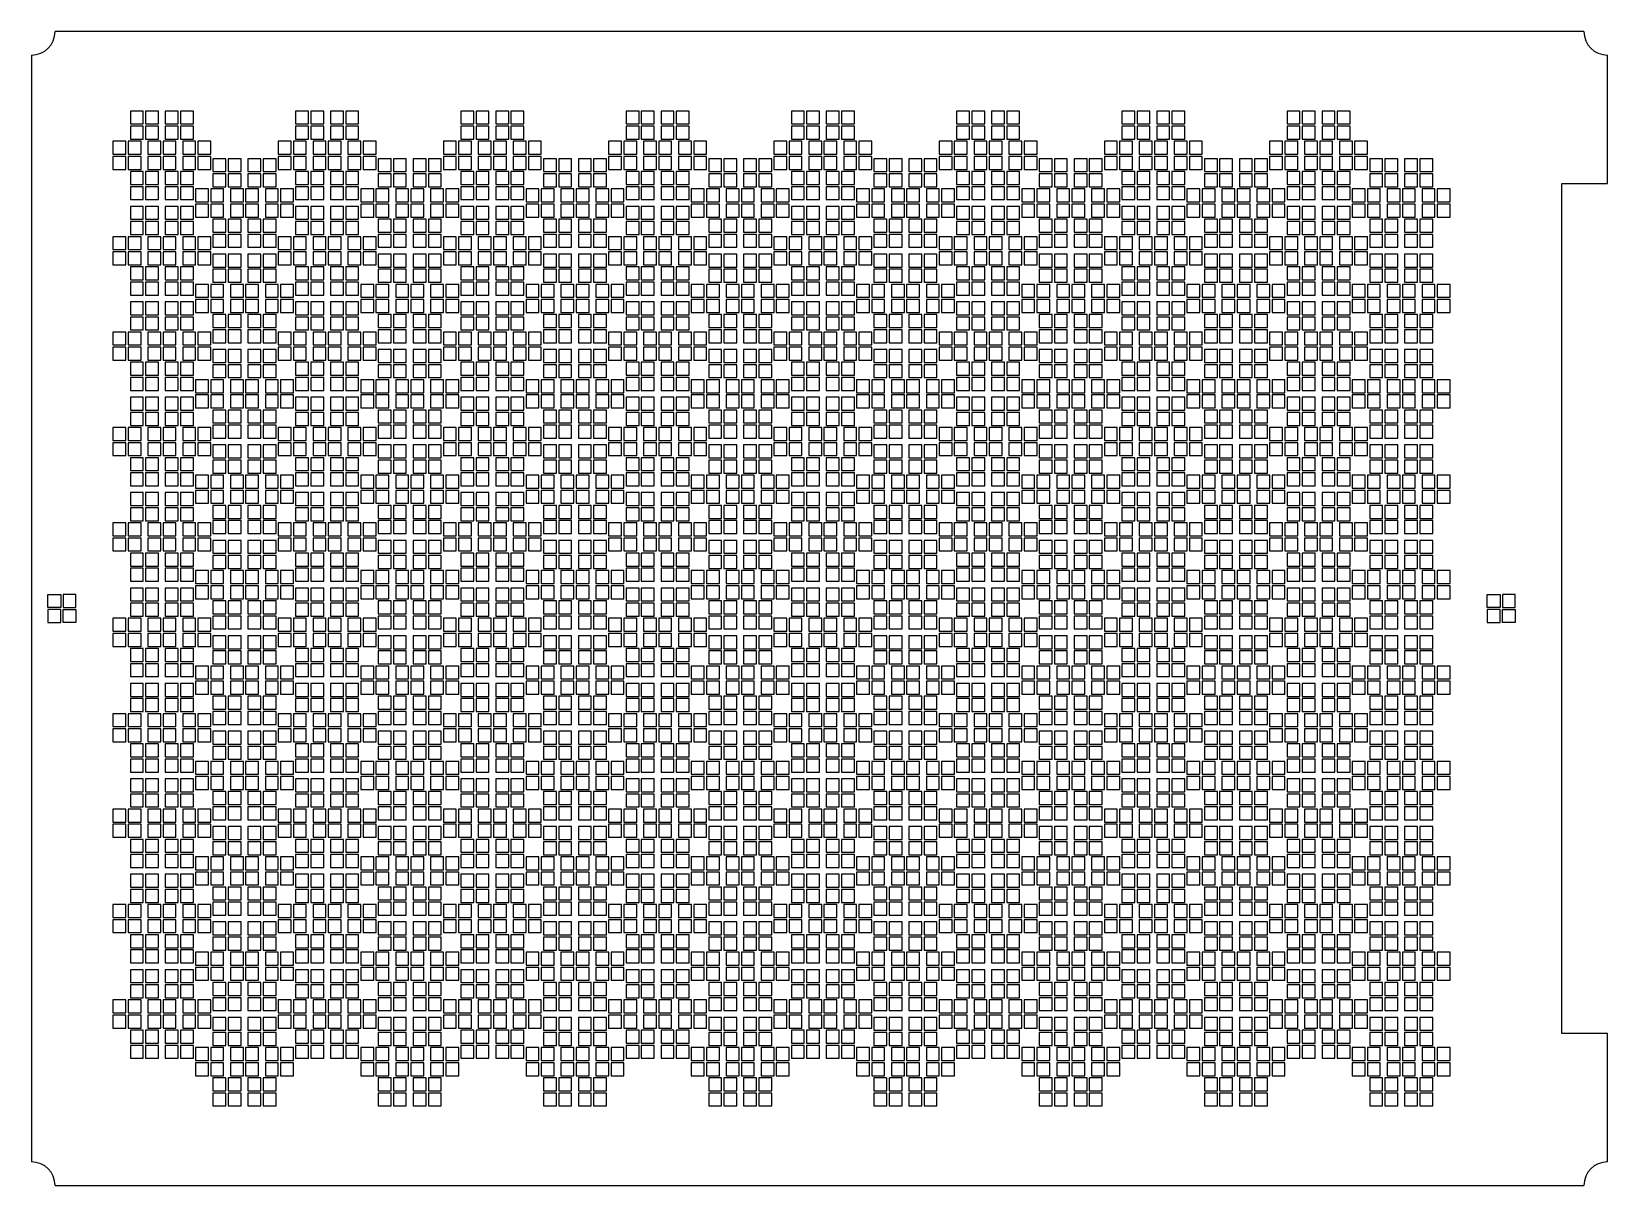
# Model space of a CAD drawing. Header units: millimetres. Extents: x -49 to 54, y -38 to 38.
import ezdxf

# ---------------------------------------------------------------- set-up
doc = ezdxf.new("R2010")
doc.units = ezdxf.units.MM

# ---------------------------------------------------------------- blocks, each defined once
blk = doc.blocks.new('AlignmentMark_BackLayer')
for points in [[(-48.325, 0.925), (-47.475, 0.925), (-47.475, 0.075), (-48.325, 0.075), (-48.325, 0.925)], [(-47.325, 0.075), (-46.475, 0.075), (-46.475, 0.925), (-47.325, 0.925), (-47.325, 0.075)], [(47.325, 0.075), (46.475, 0.075), (46.475, 0.925), (47.325, 0.925), (47.325, 0.075)], [(-48.325, -0.925), (-47.475, -0.925), (-47.475, -0.075), (-48.325, -0.075), (-48.325, -0.925)], [(-47.325, -0.075), (-46.475, -0.075), (-46.475, -0.925), (-47.325, -0.925), (-47.325, -0.075)], [(47.325, -0.075), (46.475, -0.075), (46.475, -0.925), (47.325, -0.925), (47.325, -0.075)], [(48.325, -0.925), (47.475, -0.925), (47.475, -0.075), (48.325, -0.075), (48.325, -0.925)]]:
    blk.add_lwpolyline(points, close=True)
blk.add_lwpolyline([(48.325, 0.925), (47.475, 0.925), (47.475, 0.075), (48.325, 0.075), (48.325, 0.925)])

msp = doc.modelspace()

# ---------------------------------------------------------------- linework, layer by layer
for points in [[(52.85, 38), (-47.85, 38)], [(-49.4, 36.45), (-49.4, -36.45)], [(54.4, -36.45), (54.4, -28), (51.4, -28), (51.4, 28), (54.4, 28), (54.4, 36.45)], [(-47.85, -38), (52.85, -38)]]:
    msp.add_lwpolyline(points)
for points in [[(-42.8889, 31.9145), (-42.0389, 31.9145), (-42.0389, 32.7645), (-42.8889, 32.7645), (-42.8889, 31.9145)], [(-41.8889, 31.9145), (-41.0389, 31.9145), (-41.0389, 32.7645), (-41.8889, 32.7645), (-41.8889, 31.9145)], [(-40.5889, 31.9145), (-39.7389, 31.9145), (-39.7389, 32.7645), (-40.5889, 32.7645), (-40.5889, 31.9145)], [(-39.5889, 31.9145), (-38.7389, 31.9145), (-38.7389, 32.7645), (-39.5889, 32.7645), (-39.5889, 31.9145)], [(-32.0052, 31.9145), (-31.1552, 31.9145), (-31.1552, 32.7645), (-32.0052, 32.7645), (-32.0052, 31.9145)], [(-31.0052, 31.9145), (-30.1552, 31.9145), (-30.1552, 32.7645), (-31.0052, 32.7645), (-31.0052, 31.9145)], [(-29.7052, 31.9145), (-28.8552, 31.9145), (-28.8552, 32.7645), (-29.7052, 32.7645), (-29.7052, 31.9145)], [(-28.7052, 31.9145), (-27.8552, 31.9145), (-27.8552, 32.7645), (-28.7052, 32.7645), (-28.7052, 31.9145)], [(-21.1215, 31.9145), (-20.2715, 31.9145), (-20.2715, 32.7645), (-21.1215, 32.7645), (-21.1215, 31.9145)], [(-20.1215, 31.9145), (-19.2715, 31.9145), (-19.2715, 32.7645), (-20.1215, 32.7645), (-20.1215, 31.9145)], [(-18.8215, 31.9145), (-17.9715, 31.9145), (-17.9715, 32.7645), (-18.8215, 32.7645), (-18.8215, 31.9145)], [(-17.8215, 31.9145), (-16.9715, 31.9145), (-16.9715, 32.7645), (-17.8215, 32.7645), (-17.8215, 31.9145)], [(-10.2378, 31.9145), (-9.3878, 31.9145), (-9.3878, 32.7645), (-10.2378, 32.7645), (-10.2378, 31.9145)], [(-9.2378, 31.9145), (-8.3878, 31.9145), (-8.3878, 32.7645), (-9.2378, 32.7645), (-9.2378, 31.9145)], [(-7.9378, 31.9145), (-7.0878, 31.9145), (-7.0878, 32.7645), (-7.9378, 32.7645), (-7.9378, 31.9145)], [(-6.9378, 31.9145), (-6.0878, 31.9145), (-6.0878, 32.7645), (-6.9378, 32.7645), (-6.9378, 31.9145)], [(0.6459, 31.9145), (1.4959, 31.9145), (1.4959, 32.7645), (0.6459, 32.7645), (0.6459, 31.9145)], [(1.6459, 31.9145), (2.4959, 31.9145), (2.4959, 32.7645), (1.6459, 32.7645), (1.6459, 31.9145)], [(2.9459, 31.9145), (3.7959, 31.9145), (3.7959, 32.7645), (2.9459, 32.7645), (2.9459, 31.9145)], [(3.9459, 31.9145), (4.7959, 31.9145), (4.7959, 32.7645), (3.9459, 32.7645), (3.9459, 31.9145)], [(11.5296, 31.9145), (12.3796, 31.9145), (12.3796, 32.7645), (11.5296, 32.7645), (11.5296, 31.9145)], [(12.5296, 31.9145), (13.3796, 31.9145), (13.3796, 32.7645), (12.5296, 32.7645), (12.5296, 31.9145)], [(13.8296, 31.9145), (14.6796, 31.9145), (14.6796, 32.7645), (13.8296, 32.7645), (13.8296, 31.9145)], [(14.8296, 31.9145), (15.6796, 31.9145), (15.6796, 32.7645), (14.8296, 32.7645), (14.8296, 31.9145)], [(22.4134, 31.9145), (23.2634, 31.9145), (23.2634, 32.7645), (22.4134, 32.7645), (22.4134, 31.9145)], [(23.4134, 31.9145), (24.2634, 31.9145), (24.2634, 32.7645), (23.4134, 32.7645), (23.4134, 31.9145)], [(24.7134, 31.9145), (25.5634, 31.9145), (25.5634, 32.7645), (24.7134, 32.7645), (24.7134, 31.9145)], [(25.7134, 31.9145), (26.5634, 31.9145), (26.5634, 32.7645), (25.7134, 32.7645), (25.7134, 31.9145)], [(33.2971, 31.9145), (34.1471, 31.9145), (34.1471, 32.7645), (33.2971, 32.7645), (33.2971, 31.9145)], [(34.2971, 31.9145), (35.1471, 31.9145), (35.1471, 32.7645), (34.2971, 32.7645), (34.2971, 31.9145)], [(35.5971, 31.9145), (36.4471, 31.9145), (36.4471, 32.7645), (35.5971, 32.7645), (35.5971, 31.9145)], [(36.5971, 31.9145), (37.4471, 31.9145), (37.4471, 32.7645), (36.5971, 32.7645), (36.5971, 31.9145)], [(-42.8889, 30.9145), (-42.0389, 30.9145), (-42.0389, 31.7645), (-42.8889, 31.7645), (-42.8889, 30.9145)], [(-41.8889, 30.9145), (-41.0389, 30.9145), (-41.0389, 31.7645), (-41.8889, 31.7645), (-41.8889, 30.9145)], [(-40.5889, 30.9145), (-39.7389, 30.9145), (-39.7389, 31.7645), (-40.5889, 31.7645), (-40.5889, 30.9145)], [(-39.5889, 30.9145), (-38.7389, 30.9145), (-38.7389, 31.7645), (-39.5889, 31.7645), (-39.5889, 30.9145)], [(-32.0052, 30.9145), (-31.1552, 30.9145), (-31.1552, 31.7645), (-32.0052, 31.7645), (-32.0052, 30.9145)], [(-31.0052, 30.9145), (-30.1552, 30.9145), (-30.1552, 31.7645), (-31.0052, 31.7645), (-31.0052, 30.9145)], [(-29.7052, 30.9145), (-28.8552, 30.9145), (-28.8552, 31.7645), (-29.7052, 31.7645), (-29.7052, 30.9145)], [(-28.7052, 30.9145), (-27.8552, 30.9145), (-27.8552, 31.7645), (-28.7052, 31.7645), (-28.7052, 30.9145)], [(-21.1215, 30.9145), (-20.2715, 30.9145), (-20.2715, 31.7645), (-21.1215, 31.7645), (-21.1215, 30.9145)], [(-20.1215, 30.9145), (-19.2715, 30.9145), (-19.2715, 31.7645), (-20.1215, 31.7645), (-20.1215, 30.9145)], [(-18.8215, 30.9145), (-17.9715, 30.9145), (-17.9715, 31.7645), (-18.8215, 31.7645), (-18.8215, 30.9145)], [(-17.8215, 30.9145), (-16.9715, 30.9145), (-16.9715, 31.7645), (-17.8215, 31.7645), (-17.8215, 30.9145)], [(-10.2378, 30.9145), (-9.3878, 30.9145), (-9.3878, 31.7645), (-10.2378, 31.7645), (-10.2378, 30.9145)], [(-9.2378, 30.9145), (-8.3878, 30.9145), (-8.3878, 31.7645), (-9.2378, 31.7645), (-9.2378, 30.9145)], [(-7.9378, 30.9145), (-7.0878, 30.9145), (-7.0878, 31.7645), (-7.9378, 31.7645), (-7.9378, 30.9145)], [(-6.9378, 30.9145), (-6.0878, 30.9145), (-6.0878, 31.7645), (-6.9378, 31.7645), (-6.9378, 30.9145)], [(0.6459, 30.9145), (1.4959, 30.9145), (1.4959, 31.7645), (0.6459, 31.7645), (0.6459, 30.9145)], [(1.6459, 30.9145), (2.4959, 30.9145), (2.4959, 31.7645), (1.6459, 31.7645), (1.6459, 30.9145)], [(2.9459, 30.9145), (3.7959, 30.9145), (3.7959, 31.7645), (2.9459, 31.7645), (2.9459, 30.9145)], [(3.9459, 30.9145), (4.7959, 30.9145), (4.7959, 31.7645), (3.9459, 31.7645), (3.9459, 30.9145)], [(11.5296, 30.9145), (12.3796, 30.9145), (12.3796, 31.7645), (11.5296, 31.7645), (11.5296, 30.9145)], [(12.5296, 30.9145), (13.3796, 30.9145), (13.3796, 31.7645), (12.5296, 31.7645), (12.5296, 30.9145)], [(13.8296, 30.9145), (14.6796, 30.9145), (14.6796, 31.7645), (13.8296, 31.7645), (13.8296, 30.9145)], [(14.8296, 30.9145), (15.6796, 30.9145), (15.6796, 31.7645), (14.8296, 31.7645), (14.8296, 30.9145)], [(22.4134, 30.9145), (23.2634, 30.9145), (23.2634, 31.7645), (22.4134, 31.7645), (22.4134, 30.9145)], [(23.4134, 30.9145), (24.2634, 30.9145), (24.2634, 31.7645), (23.4134, 31.7645), (23.4134, 30.9145)], [(24.7134, 30.9145), (25.5634, 30.9145), (25.5634, 31.7645), (24.7134, 31.7645), (24.7134, 30.9145)], [(25.7134, 30.9145), (26.5634, 30.9145), (26.5634, 31.7645), (25.7134, 31.7645), (25.7134, 30.9145)], [(33.2971, 30.9145), (34.1471, 30.9145), (34.1471, 31.7645), (33.2971, 31.7645), (33.2971, 30.9145)], [(34.2971, 30.9145), (35.1471, 30.9145), (35.1471, 31.7645), (34.2971, 31.7645), (34.2971, 30.9145)], [(35.5971, 30.9145), (36.4471, 30.9145), (36.4471, 31.7645), (35.5971, 31.7645), (35.5971, 30.9145)], [(36.5971, 30.9145), (37.4471, 30.9145), (37.4471, 31.7645), (36.5971, 31.7645), (36.5971, 30.9145)], [(-44.0389, 29.9227), (-43.1889, 29.9227), (-43.1889, 30.7727), (-44.0389, 30.7727), (-44.0389, 29.9227)], [(-43.0389, 29.9227), (-42.1889, 29.9227), (-42.1889, 30.7727), (-43.0389, 30.7727), (-43.0389, 29.9227)], [(-41.7389, 29.9227), (-40.8889, 29.9227), (-40.8889, 30.7727), (-41.7389, 30.7727), (-41.7389, 29.9227)], [(-40.7389, 29.9227), (-39.8889, 29.9227), (-39.8889, 30.7727), (-40.7389, 30.7727), (-40.7389, 29.9227)], [(-39.4389, 29.9227), (-38.5889, 29.9227), (-38.5889, 30.7727), (-39.4389, 30.7727), (-39.4389, 29.9227)], [(-38.4389, 29.9227), (-37.5889, 29.9227), (-37.5889, 30.7727), (-38.4389, 30.7727), (-38.4389, 29.9227)], [(-33.1552, 29.9227), (-32.3052, 29.9227), (-32.3052, 30.7727), (-33.1552, 30.7727), (-33.1552, 29.9227)], [(-32.1552, 29.9227), (-31.3052, 29.9227), (-31.3052, 30.7727), (-32.1552, 30.7727), (-32.1552, 29.9227)], [(-30.8552, 29.9227), (-30.0052, 29.9227), (-30.0052, 30.7727), (-30.8552, 30.7727), (-30.8552, 29.9227)], [(-29.8552, 29.9227), (-29.0052, 29.9227), (-29.0052, 30.7727), (-29.8552, 30.7727), (-29.8552, 29.9227)], [(-28.5552, 29.9227), (-27.7052, 29.9227), (-27.7052, 30.7727), (-28.5552, 30.7727), (-28.5552, 29.9227)], [(-27.5552, 29.9227), (-26.7052, 29.9227), (-26.7052, 30.7727), (-27.5552, 30.7727), (-27.5552, 29.9227)], [(-22.2715, 29.9227), (-21.4215, 29.9227), (-21.4215, 30.7727), (-22.2715, 30.7727), (-22.2715, 29.9227)], [(-21.2715, 29.9227), (-20.4215, 29.9227), (-20.4215, 30.7727), (-21.2715, 30.7727), (-21.2715, 29.9227)], [(-19.9715, 29.9227), (-19.1215, 29.9227), (-19.1215, 30.7727), (-19.9715, 30.7727), (-19.9715, 29.9227)], [(-18.9715, 29.9227), (-18.1215, 29.9227), (-18.1215, 30.7727), (-18.9715, 30.7727), (-18.9715, 29.9227)], [(-17.6715, 29.9227), (-16.8215, 29.9227), (-16.8215, 30.7727), (-17.6715, 30.7727), (-17.6715, 29.9227)], [(-16.6715, 29.9227), (-15.8215, 29.9227), (-15.8215, 30.7727), (-16.6715, 30.7727), (-16.6715, 29.9227)], [(-11.3878, 29.9227), (-10.5378, 29.9227), (-10.5378, 30.7727), (-11.3878, 30.7727), (-11.3878, 29.9227)], [(-10.3878, 29.9227), (-9.5378, 29.9227), (-9.5378, 30.7727), (-10.3878, 30.7727), (-10.3878, 29.9227)], [(-9.0878, 29.9227), (-8.2378, 29.9227), (-8.2378, 30.7727), (-9.0878, 30.7727), (-9.0878, 29.9227)], [(-8.0878, 29.9227), (-7.2378, 29.9227), (-7.2378, 30.7727), (-8.0878, 30.7727), (-8.0878, 29.9227)], [(-6.7878, 29.9227), (-5.9378, 29.9227), (-5.9378, 30.7727), (-6.7878, 30.7727), (-6.7878, 29.9227)], [(-5.7878, 29.9227), (-4.9378, 29.9227), (-4.9378, 30.7727), (-5.7878, 30.7727), (-5.7878, 29.9227)], [(-0.5041, 29.9227), (0.3459, 29.9227), (0.3459, 30.7727), (-0.5041, 30.7727), (-0.5041, 29.9227)], [(0.4959, 29.9227), (1.3459, 29.9227), (1.3459, 30.7727), (0.4959, 30.7727), (0.4959, 29.9227)], [(1.7959, 29.9227), (2.6459, 29.9227), (2.6459, 30.7727), (1.7959, 30.7727), (1.7959, 29.9227)], [(2.7959, 29.9227), (3.6459, 29.9227), (3.6459, 30.7727), (2.7959, 30.7727), (2.7959, 29.9227)], [(4.0959, 29.9227), (4.9459, 29.9227), (4.9459, 30.7727), (4.0959, 30.7727), (4.0959, 29.9227)], [(5.0959, 29.9227), (5.9459, 29.9227), (5.9459, 30.7727), (5.0959, 30.7727), (5.0959, 29.9227)], [(10.3796, 29.9227), (11.2296, 29.9227), (11.2296, 30.7727), (10.3796, 30.7727), (10.3796, 29.9227)], [(11.3796, 29.9227), (12.2296, 29.9227), (12.2296, 30.7727), (11.3796, 30.7727), (11.3796, 29.9227)], [(12.6796, 29.9227), (13.5296, 29.9227), (13.5296, 30.7727), (12.6796, 30.7727), (12.6796, 29.9227)], [(13.6796, 29.9227), (14.5296, 29.9227), (14.5296, 30.7727), (13.6796, 30.7727), (13.6796, 29.9227)], [(14.9796, 29.9227), (15.8296, 29.9227), (15.8296, 30.7727), (14.9796, 30.7727), (14.9796, 29.9227)], [(15.9796, 29.9227), (16.8296, 29.9227), (16.8296, 30.7727), (15.9796, 30.7727), (15.9796, 29.9227)], [(21.2634, 29.9227), (22.1134, 29.9227), (22.1134, 30.7727), (21.2634, 30.7727), (21.2634, 29.9227)], [(22.2634, 29.9227), (23.1134, 29.9227), (23.1134, 30.7727), (22.2634, 30.7727), (22.2634, 29.9227)], [(23.5634, 29.9227), (24.4134, 29.9227), (24.4134, 30.7727), (23.5634, 30.7727), (23.5634, 29.9227)], [(24.5634, 29.9227), (25.4134, 29.9227), (25.4134, 30.7727), (24.5634, 30.7727), (24.5634, 29.9227)], [(25.8634, 29.9227), (26.7134, 29.9227), (26.7134, 30.7727), (25.8634, 30.7727), (25.8634, 29.9227)], [(26.8634, 29.9227), (27.7134, 29.9227), (27.7134, 30.7727), (26.8634, 30.7727), (26.8634, 29.9227)], [(32.1471, 29.9227), (32.9971, 29.9227), (32.9971, 30.7727), (32.1471, 30.7727), (32.1471, 29.9227)], [(33.1471, 29.9227), (33.9971, 29.9227), (33.9971, 30.7727), (33.1471, 30.7727), (33.1471, 29.9227)], [(34.4471, 29.9227), (35.2971, 29.9227), (35.2971, 30.7727), (34.4471, 30.7727), (34.4471, 29.9227)], [(35.4471, 29.9227), (36.2971, 29.9227), (36.2971, 30.7727), (35.4471, 30.7727), (35.4471, 29.9227)], [(36.7471, 29.9227), (37.5971, 29.9227), (37.5971, 30.7727), (36.7471, 30.7727), (36.7471, 29.9227)], [(37.7471, 29.9227), (38.5971, 29.9227), (38.5971, 30.7727), (37.7471, 30.7727), (37.7471, 29.9227)], [(-44.0389, 28.9227), (-43.1889, 28.9227), (-43.1889, 29.7727), (-44.0389, 29.7727), (-44.0389, 28.9227)], [(-43.0389, 28.9227), (-42.1889, 28.9227), (-42.1889, 29.7727), (-43.0389, 29.7727), (-43.0389, 28.9227)], [(-41.7389, 28.9227), (-40.8889, 28.9227), (-40.8889, 29.7727), (-41.7389, 29.7727), (-41.7389, 28.9227)], [(-40.7389, 28.9227), (-39.8889, 28.9227), (-39.8889, 29.7727), (-40.7389, 29.7727), (-40.7389, 28.9227)], [(-39.4389, 28.9227), (-38.5889, 28.9227), (-38.5889, 29.7727), (-39.4389, 29.7727), (-39.4389, 28.9227)], [(-38.4389, 28.9227), (-37.5889, 28.9227), (-37.5889, 29.7727), (-38.4389, 29.7727), (-38.4389, 28.9227)], [(-37.4471, 28.7727), (-36.5971, 28.7727), (-36.5971, 29.6227), (-37.4471, 29.6227), (-37.4471, 28.7727)], [(-36.4471, 28.7727), (-35.5971, 28.7727), (-35.5971, 29.6227), (-36.4471, 29.6227), (-36.4471, 28.7727)], [(-35.1471, 28.7727), (-34.2971, 28.7727), (-34.2971, 29.6227), (-35.1471, 29.6227), (-35.1471, 28.7727)], [(-34.1471, 28.7727), (-33.2971, 28.7727), (-33.2971, 29.6227), (-34.1471, 29.6227), (-34.1471, 28.7727)], [(-33.1552, 28.9227), (-32.3052, 28.9227), (-32.3052, 29.7727), (-33.1552, 29.7727), (-33.1552, 28.9227)], [(-32.1552, 28.9227), (-31.3052, 28.9227), (-31.3052, 29.7727), (-32.1552, 29.7727), (-32.1552, 28.9227)], [(-30.8552, 28.9227), (-30.0052, 28.9227), (-30.0052, 29.7727), (-30.8552, 29.7727), (-30.8552, 28.9227)], [(-29.8552, 28.9227), (-29.0052, 28.9227), (-29.0052, 29.7727), (-29.8552, 29.7727), (-29.8552, 28.9227)], [(-28.5552, 28.9227), (-27.7052, 28.9227), (-27.7052, 29.7727), (-28.5552, 29.7727), (-28.5552, 28.9227)], [(-27.5552, 28.9227), (-26.7052, 28.9227), (-26.7052, 29.7727), (-27.5552, 29.7727), (-27.5552, 28.9227)], [(-26.5634, 28.7727), (-25.7134, 28.7727), (-25.7134, 29.6227), (-26.5634, 29.6227), (-26.5634, 28.7727)], [(-25.5634, 28.7727), (-24.7134, 28.7727), (-24.7134, 29.6227), (-25.5634, 29.6227), (-25.5634, 28.7727)], [(-24.2634, 28.7727), (-23.4134, 28.7727), (-23.4134, 29.6227), (-24.2634, 29.6227), (-24.2634, 28.7727)], [(-23.2634, 28.7727), (-22.4134, 28.7727), (-22.4134, 29.6227), (-23.2634, 29.6227), (-23.2634, 28.7727)], [(-22.2715, 28.9227), (-21.4215, 28.9227), (-21.4215, 29.7727), (-22.2715, 29.7727), (-22.2715, 28.9227)], [(-21.2715, 28.9227), (-20.4215, 28.9227), (-20.4215, 29.7727), (-21.2715, 29.7727), (-21.2715, 28.9227)], [(-19.9715, 28.9227), (-19.1215, 28.9227), (-19.1215, 29.7727), (-19.9715, 29.7727), (-19.9715, 28.9227)], [(-18.9715, 28.9227), (-18.1215, 28.9227), (-18.1215, 29.7727), (-18.9715, 29.7727), (-18.9715, 28.9227)], [(-17.6715, 28.9227), (-16.8215, 28.9227), (-16.8215, 29.7727), (-17.6715, 29.7727), (-17.6715, 28.9227)], [(-16.6715, 28.9227), (-15.8215, 28.9227), (-15.8215, 29.7727), (-16.6715, 29.7727), (-16.6715, 28.9227)], [(-15.6796, 28.7727), (-14.8296, 28.7727), (-14.8296, 29.6227), (-15.6796, 29.6227), (-15.6796, 28.7727)], [(-14.6796, 28.7727), (-13.8296, 28.7727), (-13.8296, 29.6227), (-14.6796, 29.6227), (-14.6796, 28.7727)], [(-13.3796, 28.7727), (-12.5296, 28.7727), (-12.5296, 29.6227), (-13.3796, 29.6227), (-13.3796, 28.7727)], [(-12.3796, 28.7727), (-11.5296, 28.7727), (-11.5296, 29.6227), (-12.3796, 29.6227), (-12.3796, 28.7727)], [(-11.3878, 28.9227), (-10.5378, 28.9227), (-10.5378, 29.7727), (-11.3878, 29.7727), (-11.3878, 28.9227)], [(-10.3878, 28.9227), (-9.5378, 28.9227), (-9.5378, 29.7727), (-10.3878, 29.7727), (-10.3878, 28.9227)], [(-9.0878, 28.9227), (-8.2378, 28.9227), (-8.2378, 29.7727), (-9.0878, 29.7727), (-9.0878, 28.9227)], [(-8.0878, 28.9227), (-7.2378, 28.9227), (-7.2378, 29.7727), (-8.0878, 29.7727), (-8.0878, 28.9227)], [(-6.7878, 28.9227), (-5.9378, 28.9227), (-5.9378, 29.7727), (-6.7878, 29.7727), (-6.7878, 28.9227)], [(-5.7878, 28.9227), (-4.9378, 28.9227), (-4.9378, 29.7727), (-5.7878, 29.7727), (-5.7878, 28.9227)], [(-4.7959, 28.7727), (-3.9459, 28.7727), (-3.9459, 29.6227), (-4.7959, 29.6227), (-4.7959, 28.7727)], [(-3.7959, 28.7727), (-2.9459, 28.7727), (-2.9459, 29.6227), (-3.7959, 29.6227), (-3.7959, 28.7727)], [(-2.4959, 28.7727), (-1.6459, 28.7727), (-1.6459, 29.6227), (-2.4959, 29.6227), (-2.4959, 28.7727)], [(-1.4959, 28.7727), (-0.6459, 28.7727), (-0.6459, 29.6227), (-1.4959, 29.6227), (-1.4959, 28.7727)], [(-0.5041, 28.9227), (0.3459, 28.9227), (0.3459, 29.7727), (-0.5041, 29.7727), (-0.5041, 28.9227)], [(0.4959, 28.9227), (1.3459, 28.9227), (1.3459, 29.7727), (0.4959, 29.7727), (0.4959, 28.9227)], [(1.7959, 28.9227), (2.6459, 28.9227), (2.6459, 29.7727), (1.7959, 29.7727), (1.7959, 28.9227)], [(2.7959, 28.9227), (3.6459, 28.9227), (3.6459, 29.7727), (2.7959, 29.7727), (2.7959, 28.9227)], [(4.0959, 28.9227), (4.9459, 28.9227), (4.9459, 29.7727), (4.0959, 29.7727), (4.0959, 28.9227)], [(5.0959, 28.9227), (5.9459, 28.9227), (5.9459, 29.7727), (5.0959, 29.7727), (5.0959, 28.9227)], [(6.0878, 28.7727), (6.9378, 28.7727), (6.9378, 29.6227), (6.0878, 29.6227), (6.0878, 28.7727)], [(7.0878, 28.7727), (7.9378, 28.7727), (7.9378, 29.6227), (7.0878, 29.6227), (7.0878, 28.7727)], [(8.3878, 28.7727), (9.2378, 28.7727), (9.2378, 29.6227), (8.3878, 29.6227), (8.3878, 28.7727)], [(9.3878, 28.7727), (10.2378, 28.7727), (10.2378, 29.6227), (9.3878, 29.6227), (9.3878, 28.7727)], [(10.3796, 28.9227), (11.2296, 28.9227), (11.2296, 29.7727), (10.3796, 29.7727), (10.3796, 28.9227)], [(11.3796, 28.9227), (12.2296, 28.9227), (12.2296, 29.7727), (11.3796, 29.7727), (11.3796, 28.9227)], [(12.6796, 28.9227), (13.5296, 28.9227), (13.5296, 29.7727), (12.6796, 29.7727), (12.6796, 28.9227)], [(13.6796, 28.9227), (14.5296, 28.9227), (14.5296, 29.7727), (13.6796, 29.7727), (13.6796, 28.9227)], [(14.9796, 28.9227), (15.8296, 28.9227), (15.8296, 29.7727), (14.9796, 29.7727), (14.9796, 28.9227)], [(15.9796, 28.9227), (16.8296, 28.9227), (16.8296, 29.7727), (15.9796, 29.7727), (15.9796, 28.9227)], [(16.9715, 28.7727), (17.8215, 28.7727), (17.8215, 29.6227), (16.9715, 29.6227), (16.9715, 28.7727)], [(17.9715, 28.7727), (18.8215, 28.7727), (18.8215, 29.6227), (17.9715, 29.6227), (17.9715, 28.7727)], [(19.2715, 28.7727), (20.1215, 28.7727), (20.1215, 29.6227), (19.2715, 29.6227), (19.2715, 28.7727)], [(20.2715, 28.7727), (21.1215, 28.7727), (21.1215, 29.6227), (20.2715, 29.6227), (20.2715, 28.7727)], [(21.2634, 28.9227), (22.1134, 28.9227), (22.1134, 29.7727), (21.2634, 29.7727), (21.2634, 28.9227)], [(22.2634, 28.9227), (23.1134, 28.9227), (23.1134, 29.7727), (22.2634, 29.7727), (22.2634, 28.9227)], [(23.5634, 28.9227), (24.4134, 28.9227), (24.4134, 29.7727), (23.5634, 29.7727), (23.5634, 28.9227)], [(24.5634, 28.9227), (25.4134, 28.9227), (25.4134, 29.7727), (24.5634, 29.7727), (24.5634, 28.9227)], [(25.8634, 28.9227), (26.7134, 28.9227), (26.7134, 29.7727), (25.8634, 29.7727), (25.8634, 28.9227)], [(26.8634, 28.9227), (27.7134, 28.9227), (27.7134, 29.7727), (26.8634, 29.7727), (26.8634, 28.9227)], [(27.8552, 28.7727), (28.7052, 28.7727), (28.7052, 29.6227), (27.8552, 29.6227), (27.8552, 28.7727)], [(28.8552, 28.7727), (29.7052, 28.7727), (29.7052, 29.6227), (28.8552, 29.6227), (28.8552, 28.7727)], [(30.1552, 28.7727), (31.0052, 28.7727), (31.0052, 29.6227), (30.1552, 29.6227), (30.1552, 28.7727)], [(31.1552, 28.7727), (32.0052, 28.7727), (32.0052, 29.6227), (31.1552, 29.6227), (31.1552, 28.7727)], [(32.1471, 28.9227), (32.9971, 28.9227), (32.9971, 29.7727), (32.1471, 29.7727), (32.1471, 28.9227)], [(33.1471, 28.9227), (33.9971, 28.9227), (33.9971, 29.7727), (33.1471, 29.7727), (33.1471, 28.9227)], [(34.4471, 28.9227), (35.2971, 28.9227), (35.2971, 29.7727), (34.4471, 29.7727), (34.4471, 28.9227)], [(35.4471, 28.9227), (36.2971, 28.9227), (36.2971, 29.7727), (35.4471, 29.7727), (35.4471, 28.9227)], [(36.7471, 28.9227), (37.5971, 28.9227), (37.5971, 29.7727), (36.7471, 29.7727), (36.7471, 28.9227)], [(37.7471, 28.9227), (38.5971, 28.9227), (38.5971, 29.7727), (37.7471, 29.7727), (37.7471, 28.9227)], [(38.7389, 28.7727), (39.5889, 28.7727), (39.5889, 29.6227), (38.7389, 29.6227), (38.7389, 28.7727)], [(39.7389, 28.7727), (40.5889, 28.7727), (40.5889, 29.6227), (39.7389, 29.6227), (39.7389, 28.7727)], [(41.0389, 28.7727), (41.8889, 28.7727), (41.8889, 29.6227), (41.0389, 29.6227), (41.0389, 28.7727)], [(42.0389, 28.7727), (42.8889, 28.7727), (42.8889, 29.6227), (42.0389, 29.6227), (42.0389, 28.7727)], [(-42.8889, 27.9308), (-42.0389, 27.9308), (-42.0389, 28.7808), (-42.8889, 28.7808), (-42.8889, 27.9308)], [(-41.8889, 27.9308), (-41.0389, 27.9308), (-41.0389, 28.7808), (-41.8889, 28.7808), (-41.8889, 27.9308)], [(-40.5889, 27.9308), (-39.7389, 27.9308), (-39.7389, 28.7808), (-40.5889, 28.7808), (-40.5889, 27.9308)], [(-39.5889, 27.9308), (-38.7389, 27.9308), (-38.7389, 28.7808), (-39.5889, 28.7808), (-39.5889, 27.9308)], [(-37.4471, 27.7727), (-36.5971, 27.7727), (-36.5971, 28.6227), (-37.4471, 28.6227), (-37.4471, 27.7727)], [(-36.4471, 27.7727), (-35.5971, 27.7727), (-35.5971, 28.6227), (-36.4471, 28.6227), (-36.4471, 27.7727)], [(-35.1471, 27.7727), (-34.2971, 27.7727), (-34.2971, 28.6227), (-35.1471, 28.6227), (-35.1471, 27.7727)], [(-34.1471, 27.7727), (-33.2971, 27.7727), (-33.2971, 28.6227), (-34.1471, 28.6227), (-34.1471, 27.7727)], [(-32.0052, 27.9308), (-31.1552, 27.9308), (-31.1552, 28.7808), (-32.0052, 28.7808), (-32.0052, 27.9308)], [(-31.0052, 27.9308), (-30.1552, 27.9308), (-30.1552, 28.7808), (-31.0052, 28.7808), (-31.0052, 27.9308)], [(-29.7052, 27.9308), (-28.8552, 27.9308), (-28.8552, 28.7808), (-29.7052, 28.7808), (-29.7052, 27.9308)], [(-28.7052, 27.9308), (-27.8552, 27.9308), (-27.8552, 28.7808), (-28.7052, 28.7808), (-28.7052, 27.9308)], [(-26.5634, 27.7727), (-25.7134, 27.7727), (-25.7134, 28.6227), (-26.5634, 28.6227), (-26.5634, 27.7727)], [(-25.5634, 27.7727), (-24.7134, 27.7727), (-24.7134, 28.6227), (-25.5634, 28.6227), (-25.5634, 27.7727)], [(-24.2634, 27.7727), (-23.4134, 27.7727), (-23.4134, 28.6227), (-24.2634, 28.6227), (-24.2634, 27.7727)], [(-23.2634, 27.7727), (-22.4134, 27.7727), (-22.4134, 28.6227), (-23.2634, 28.6227), (-23.2634, 27.7727)], [(-21.1215, 27.9308), (-20.2715, 27.9308), (-20.2715, 28.7808), (-21.1215, 28.7808), (-21.1215, 27.9308)], [(-20.1215, 27.9308), (-19.2715, 27.9308), (-19.2715, 28.7808), (-20.1215, 28.7808), (-20.1215, 27.9308)], [(-18.8215, 27.9308), (-17.9715, 27.9308), (-17.9715, 28.7808), (-18.8215, 28.7808), (-18.8215, 27.9308)], [(-17.8215, 27.9308), (-16.9715, 27.9308), (-16.9715, 28.7808), (-17.8215, 28.7808), (-17.8215, 27.9308)], [(-15.6796, 27.7727), (-14.8296, 27.7727), (-14.8296, 28.6227), (-15.6796, 28.6227), (-15.6796, 27.7727)], [(-14.6796, 27.7727), (-13.8296, 27.7727), (-13.8296, 28.6227), (-14.6796, 28.6227), (-14.6796, 27.7727)], [(-13.3796, 27.7727), (-12.5296, 27.7727), (-12.5296, 28.6227), (-13.3796, 28.6227), (-13.3796, 27.7727)], [(-12.3796, 27.7727), (-11.5296, 27.7727), (-11.5296, 28.6227), (-12.3796, 28.6227), (-12.3796, 27.7727)], [(-10.2378, 27.9308), (-9.3878, 27.9308), (-9.3878, 28.7808), (-10.2378, 28.7808), (-10.2378, 27.9308)], [(-9.2378, 27.9308), (-8.3878, 27.9308), (-8.3878, 28.7808), (-9.2378, 28.7808), (-9.2378, 27.9308)], [(-7.9378, 27.9308), (-7.0878, 27.9308), (-7.0878, 28.7808), (-7.9378, 28.7808), (-7.9378, 27.9308)], [(-6.9378, 27.9308), (-6.0878, 27.9308), (-6.0878, 28.7808), (-6.9378, 28.7808), (-6.9378, 27.9308)], [(-4.7959, 27.7727), (-3.9459, 27.7727), (-3.9459, 28.6227), (-4.7959, 28.6227), (-4.7959, 27.7727)], [(-3.7959, 27.7727), (-2.9459, 27.7727), (-2.9459, 28.6227), (-3.7959, 28.6227), (-3.7959, 27.7727)], [(-2.4959, 27.7727), (-1.6459, 27.7727), (-1.6459, 28.6227), (-2.4959, 28.6227), (-2.4959, 27.7727)], [(-1.4959, 27.7727), (-0.6459, 27.7727), (-0.6459, 28.6227), (-1.4959, 28.6227), (-1.4959, 27.7727)], [(0.6459, 27.9308), (1.4959, 27.9308), (1.4959, 28.7808), (0.6459, 28.7808), (0.6459, 27.9308)], [(1.6459, 27.9308), (2.4959, 27.9308), (2.4959, 28.7808), (1.6459, 28.7808), (1.6459, 27.9308)], [(2.9459, 27.9308), (3.7959, 27.9308), (3.7959, 28.7808), (2.9459, 28.7808), (2.9459, 27.9308)], [(3.9459, 27.9308), (4.7959, 27.9308), (4.7959, 28.7808), (3.9459, 28.7808), (3.9459, 27.9308)], [(6.0878, 27.7727), (6.9378, 27.7727), (6.9378, 28.6227), (6.0878, 28.6227), (6.0878, 27.7727)], [(7.0878, 27.7727), (7.9378, 27.7727), (7.9378, 28.6227), (7.0878, 28.6227), (7.0878, 27.7727)], [(8.3878, 27.7727), (9.2378, 27.7727), (9.2378, 28.6227), (8.3878, 28.6227), (8.3878, 27.7727)], [(9.3878, 27.7727), (10.2378, 27.7727), (10.2378, 28.6227), (9.3878, 28.6227), (9.3878, 27.7727)], [(11.5296, 27.9308), (12.3796, 27.9308), (12.3796, 28.7808), (11.5296, 28.7808), (11.5296, 27.9308)], [(12.5296, 27.9308), (13.3796, 27.9308), (13.3796, 28.7808), (12.5296, 28.7808), (12.5296, 27.9308)], [(13.8296, 27.9308), (14.6796, 27.9308), (14.6796, 28.7808), (13.8296, 28.7808), (13.8296, 27.9308)], [(14.8296, 27.9308), (15.6796, 27.9308), (15.6796, 28.7808), (14.8296, 28.7808), (14.8296, 27.9308)], [(16.9715, 27.7727), (17.8215, 27.7727), (17.8215, 28.6227), (16.9715, 28.6227), (16.9715, 27.7727)], [(17.9715, 27.7727), (18.8215, 27.7727), (18.8215, 28.6227), (17.9715, 28.6227), (17.9715, 27.7727)], [(19.2715, 27.7727), (20.1215, 27.7727), (20.1215, 28.6227), (19.2715, 28.6227), (19.2715, 27.7727)], [(20.2715, 27.7727), (21.1215, 27.7727), (21.1215, 28.6227), (20.2715, 28.6227), (20.2715, 27.7727)], [(22.4134, 27.9308), (23.2634, 27.9308), (23.2634, 28.7808), (22.4134, 28.7808), (22.4134, 27.9308)], [(23.4134, 27.9308), (24.2634, 27.9308), (24.2634, 28.7808), (23.4134, 28.7808), (23.4134, 27.9308)], [(24.7134, 27.9308), (25.5634, 27.9308), (25.5634, 28.7808), (24.7134, 28.7808), (24.7134, 27.9308)], [(25.7134, 27.9308), (26.5634, 27.9308), (26.5634, 28.7808), (25.7134, 28.7808), (25.7134, 27.9308)], [(27.8552, 27.7727), (28.7052, 27.7727), (28.7052, 28.6227), (27.8552, 28.6227), (27.8552, 27.7727)], [(28.8552, 27.7727), (29.7052, 27.7727), (29.7052, 28.6227), (28.8552, 28.6227), (28.8552, 27.7727)], [(30.1552, 27.7727), (31.0052, 27.7727), (31.0052, 28.6227), (30.1552, 28.6227), (30.1552, 27.7727)], [(31.1552, 27.7727), (32.0052, 27.7727), (32.0052, 28.6227), (31.1552, 28.6227), (31.1552, 27.7727)], [(33.2971, 27.9308), (34.1471, 27.9308), (34.1471, 28.7808), (33.2971, 28.7808), (33.2971, 27.9308)], [(34.2971, 27.9308), (35.1471, 27.9308), (35.1471, 28.7808), (34.2971, 28.7808), (34.2971, 27.9308)], [(35.5971, 27.9308), (36.4471, 27.9308), (36.4471, 28.7808), (35.5971, 28.7808), (35.5971, 27.9308)], [(36.5971, 27.9308), (37.4471, 27.9308), (37.4471, 28.7808), (36.5971, 28.7808), (36.5971, 27.9308)], [(38.7389, 27.7727), (39.5889, 27.7727), (39.5889, 28.6227), (38.7389, 28.6227), (38.7389, 27.7727)], [(39.7389, 27.7727), (40.5889, 27.7727), (40.5889, 28.6227), (39.7389, 28.6227), (39.7389, 27.7727)], [(41.0389, 27.7727), (41.8889, 27.7727), (41.8889, 28.6227), (41.0389, 28.6227), (41.0389, 27.7727)], [(42.0389, 27.7727), (42.8889, 27.7727), (42.8889, 28.6227), (42.0389, 28.6227), (42.0389, 27.7727)], [(-42.8889, 26.9308), (-42.0389, 26.9308), (-42.0389, 27.7808), (-42.8889, 27.7808), (-42.8889, 26.9308)], [(-41.8889, 26.9308), (-41.0389, 26.9308), (-41.0389, 27.7808), (-41.8889, 27.7808), (-41.8889, 26.9308)], [(-40.5889, 26.9308), (-39.7389, 26.9308), (-39.7389, 27.7808), (-40.5889, 27.7808), (-40.5889, 26.9308)], [(-39.5889, 26.9308), (-38.7389, 26.9308), (-38.7389, 27.7808), (-39.5889, 27.7808), (-39.5889, 26.9308)], [(-38.5971, 26.7808), (-37.7471, 26.7808), (-37.7471, 27.6308), (-38.5971, 27.6308), (-38.5971, 26.7808)], [(-37.5971, 26.7808), (-36.7471, 26.7808), (-36.7471, 27.6308), (-37.5971, 27.6308), (-37.5971, 26.7808)], [(-36.2971, 26.7808), (-35.4471, 26.7808), (-35.4471, 27.6308), (-36.2971, 27.6308), (-36.2971, 26.7808)], [(-35.2971, 26.7808), (-34.4471, 26.7808), (-34.4471, 27.6308), (-35.2971, 27.6308), (-35.2971, 26.7808)], [(-33.9971, 26.7808), (-33.1471, 26.7808), (-33.1471, 27.6308), (-33.9971, 27.6308), (-33.9971, 26.7808)], [(-32.9971, 26.7808), (-32.1471, 26.7808), (-32.1471, 27.6308), (-32.9971, 27.6308), (-32.9971, 26.7808)], [(-32.0052, 26.9308), (-31.1552, 26.9308), (-31.1552, 27.7808), (-32.0052, 27.7808), (-32.0052, 26.9308)], [(-31.0052, 26.9308), (-30.1552, 26.9308), (-30.1552, 27.7808), (-31.0052, 27.7808), (-31.0052, 26.9308)], [(-29.7052, 26.9308), (-28.8552, 26.9308), (-28.8552, 27.7808), (-29.7052, 27.7808), (-29.7052, 26.9308)], [(-28.7052, 26.9308), (-27.8552, 26.9308), (-27.8552, 27.7808), (-28.7052, 27.7808), (-28.7052, 26.9308)], [(-27.7134, 26.7808), (-26.8634, 26.7808), (-26.8634, 27.6308), (-27.7134, 27.6308), (-27.7134, 26.7808)], [(-26.7134, 26.7808), (-25.8634, 26.7808), (-25.8634, 27.6308), (-26.7134, 27.6308), (-26.7134, 26.7808)], [(-25.4134, 26.7808), (-24.5634, 26.7808), (-24.5634, 27.6308), (-25.4134, 27.6308), (-25.4134, 26.7808)], [(-24.4134, 26.7808), (-23.5634, 26.7808), (-23.5634, 27.6308), (-24.4134, 27.6308), (-24.4134, 26.7808)], [(-23.1134, 26.7808), (-22.2634, 26.7808), (-22.2634, 27.6308), (-23.1134, 27.6308), (-23.1134, 26.7808)], [(-22.1134, 26.7808), (-21.2634, 26.7808), (-21.2634, 27.6308), (-22.1134, 27.6308), (-22.1134, 26.7808)], [(-21.1215, 26.9308), (-20.2715, 26.9308), (-20.2715, 27.7808), (-21.1215, 27.7808), (-21.1215, 26.9308)], [(-20.1215, 26.9308), (-19.2715, 26.9308), (-19.2715, 27.7808), (-20.1215, 27.7808), (-20.1215, 26.9308)], [(-18.8215, 26.9308), (-17.9715, 26.9308), (-17.9715, 27.7808), (-18.8215, 27.7808), (-18.8215, 26.9308)], [(-17.8215, 26.9308), (-16.9715, 26.9308), (-16.9715, 27.7808), (-17.8215, 27.7808), (-17.8215, 26.9308)], [(-16.8296, 26.7808), (-15.9796, 26.7808), (-15.9796, 27.6308), (-16.8296, 27.6308), (-16.8296, 26.7808)], [(-15.8296, 26.7808), (-14.9796, 26.7808), (-14.9796, 27.6308), (-15.8296, 27.6308), (-15.8296, 26.7808)], [(-14.5296, 26.7808), (-13.6796, 26.7808), (-13.6796, 27.6308), (-14.5296, 27.6308), (-14.5296, 26.7808)], [(-13.5296, 26.7808), (-12.6796, 26.7808), (-12.6796, 27.6308), (-13.5296, 27.6308), (-13.5296, 26.7808)], [(-12.2296, 26.7808), (-11.3796, 26.7808), (-11.3796, 27.6308), (-12.2296, 27.6308), (-12.2296, 26.7808)], [(-11.2296, 26.7808), (-10.3796, 26.7808), (-10.3796, 27.6308), (-11.2296, 27.6308), (-11.2296, 26.7808)], [(-10.2378, 26.9308), (-9.3878, 26.9308), (-9.3878, 27.7808), (-10.2378, 27.7808), (-10.2378, 26.9308)], [(-9.2378, 26.9308), (-8.3878, 26.9308), (-8.3878, 27.7808), (-9.2378, 27.7808), (-9.2378, 26.9308)], [(-7.9378, 26.9308), (-7.0878, 26.9308), (-7.0878, 27.7808), (-7.9378, 27.7808), (-7.9378, 26.9308)], [(-6.9378, 26.9308), (-6.0878, 26.9308), (-6.0878, 27.7808), (-6.9378, 27.7808), (-6.9378, 26.9308)], [(-5.9459, 26.7808), (-5.0959, 26.7808), (-5.0959, 27.6308), (-5.9459, 27.6308), (-5.9459, 26.7808)], [(-4.9459, 26.7808), (-4.0959, 26.7808), (-4.0959, 27.6308), (-4.9459, 27.6308), (-4.9459, 26.7808)], [(-3.6459, 26.7808), (-2.7959, 26.7808), (-2.7959, 27.6308), (-3.6459, 27.6308), (-3.6459, 26.7808)], [(-2.6459, 26.7808), (-1.7959, 26.7808), (-1.7959, 27.6308), (-2.6459, 27.6308), (-2.6459, 26.7808)], [(-1.3459, 26.7808), (-0.4959, 26.7808), (-0.4959, 27.6308), (-1.3459, 27.6308), (-1.3459, 26.7808)], [(-0.3459, 26.7808), (0.5041, 26.7808), (0.5041, 27.6308), (-0.3459, 27.6308), (-0.3459, 26.7808)], [(0.6459, 26.9308), (1.4959, 26.9308), (1.4959, 27.7808), (0.6459, 27.7808), (0.6459, 26.9308)], [(1.6459, 26.9308), (2.4959, 26.9308), (2.4959, 27.7808), (1.6459, 27.7808), (1.6459, 26.9308)], [(2.9459, 26.9308), (3.7959, 26.9308), (3.7959, 27.7808), (2.9459, 27.7808), (2.9459, 26.9308)], [(3.9459, 26.9308), (4.7959, 26.9308), (4.7959, 27.7808), (3.9459, 27.7808), (3.9459, 26.9308)], [(4.9378, 26.7808), (5.7878, 26.7808), (5.7878, 27.6308), (4.9378, 27.6308), (4.9378, 26.7808)], [(5.9378, 26.7808), (6.7878, 26.7808), (6.7878, 27.6308), (5.9378, 27.6308), (5.9378, 26.7808)], [(7.2378, 26.7808), (8.0878, 26.7808), (8.0878, 27.6308), (7.2378, 27.6308), (7.2378, 26.7808)], [(8.2378, 26.7808), (9.0878, 26.7808), (9.0878, 27.6308), (8.2378, 27.6308), (8.2378, 26.7808)], [(9.5378, 26.7808), (10.3878, 26.7808), (10.3878, 27.6308), (9.5378, 27.6308), (9.5378, 26.7808)], [(10.5378, 26.7808), (11.3878, 26.7808), (11.3878, 27.6308), (10.5378, 27.6308), (10.5378, 26.7808)], [(11.5296, 26.9308), (12.3796, 26.9308), (12.3796, 27.7808), (11.5296, 27.7808), (11.5296, 26.9308)], [(12.5296, 26.9308), (13.3796, 26.9308), (13.3796, 27.7808), (12.5296, 27.7808), (12.5296, 26.9308)], [(13.8296, 26.9308), (14.6796, 26.9308), (14.6796, 27.7808), (13.8296, 27.7808), (13.8296, 26.9308)], [(14.8296, 26.9308), (15.6796, 26.9308), (15.6796, 27.7808), (14.8296, 27.7808), (14.8296, 26.9308)], [(15.8215, 26.7808), (16.6715, 26.7808), (16.6715, 27.6308), (15.8215, 27.6308), (15.8215, 26.7808)], [(16.8215, 26.7808), (17.6715, 26.7808), (17.6715, 27.6308), (16.8215, 27.6308), (16.8215, 26.7808)], [(18.1215, 26.7808), (18.9715, 26.7808), (18.9715, 27.6308), (18.1215, 27.6308), (18.1215, 26.7808)], [(19.1215, 26.7808), (19.9715, 26.7808), (19.9715, 27.6308), (19.1215, 27.6308), (19.1215, 26.7808)], [(20.4215, 26.7808), (21.2715, 26.7808), (21.2715, 27.6308), (20.4215, 27.6308), (20.4215, 26.7808)], [(21.4215, 26.7808), (22.2715, 26.7808), (22.2715, 27.6308), (21.4215, 27.6308), (21.4215, 26.7808)], [(22.4134, 26.9308), (23.2634, 26.9308), (23.2634, 27.7808), (22.4134, 27.7808), (22.4134, 26.9308)], [(23.4134, 26.9308), (24.2634, 26.9308), (24.2634, 27.7808), (23.4134, 27.7808), (23.4134, 26.9308)], [(24.7134, 26.9308), (25.5634, 26.9308), (25.5634, 27.7808), (24.7134, 27.7808), (24.7134, 26.9308)], [(25.7134, 26.9308), (26.5634, 26.9308), (26.5634, 27.7808), (25.7134, 27.7808), (25.7134, 26.9308)], [(26.7052, 26.7808), (27.5552, 26.7808), (27.5552, 27.6308), (26.7052, 27.6308), (26.7052, 26.7808)], [(27.7052, 26.7808), (28.5552, 26.7808), (28.5552, 27.6308), (27.7052, 27.6308), (27.7052, 26.7808)], [(29.0052, 26.7808), (29.8552, 26.7808), (29.8552, 27.6308), (29.0052, 27.6308), (29.0052, 26.7808)], [(30.0052, 26.7808), (30.8552, 26.7808), (30.8552, 27.6308), (30.0052, 27.6308), (30.0052, 26.7808)], [(31.3052, 26.7808), (32.1552, 26.7808), (32.1552, 27.6308), (31.3052, 27.6308), (31.3052, 26.7808)], [(32.3052, 26.7808), (33.1552, 26.7808), (33.1552, 27.6308), (32.3052, 27.6308), (32.3052, 26.7808)], [(33.2971, 26.9308), (34.1471, 26.9308), (34.1471, 27.7808), (33.2971, 27.7808), (33.2971, 26.9308)], [(34.2971, 26.9308), (35.1471, 26.9308), (35.1471, 27.7808), (34.2971, 27.7808), (34.2971, 26.9308)], [(35.5971, 26.9308), (36.4471, 26.9308), (36.4471, 27.7808), (35.5971, 27.7808), (35.5971, 26.9308)], [(36.5971, 26.9308), (37.4471, 26.9308), (37.4471, 27.7808), (36.5971, 27.7808), (36.5971, 26.9308)], [(37.5889, 26.7808), (38.4389, 26.7808), (38.4389, 27.6308), (37.5889, 27.6308), (37.5889, 26.7808)], [(38.5889, 26.7808), (39.4389, 26.7808), (39.4389, 27.6308), (38.5889, 27.6308), (38.5889, 26.7808)], [(39.8889, 26.7808), (40.7389, 26.7808), (40.7389, 27.6308), (39.8889, 27.6308), (39.8889, 26.7808)], [(40.8889, 26.7808), (41.7389, 26.7808), (41.7389, 27.6308), (40.8889, 27.6308), (40.8889, 26.7808)], [(42.1889, 26.7808), (43.0389, 26.7808), (43.0389, 27.6308), (42.1889, 27.6308), (42.1889, 26.7808)], [(43.1889, 26.7808), (44.0389, 26.7808), (44.0389, 27.6308), (43.1889, 27.6308), (43.1889, 26.7808)], [(-42.8889, 25.6308), (-42.0389, 25.6308), (-42.0389, 26.4808), (-42.8889, 26.4808), (-42.8889, 25.6308)], [(-41.8889, 25.6308), (-41.0389, 25.6308), (-41.0389, 26.4808), (-41.8889, 26.4808), (-41.8889, 25.6308)], [(-40.5889, 25.6308), (-39.7389, 25.6308), (-39.7389, 26.4808), (-40.5889, 26.4808), (-40.5889, 25.6308)], [(-39.5889, 25.6308), (-38.7389, 25.6308), (-38.7389, 26.4808), (-39.5889, 26.4808), (-39.5889, 25.6308)], [(-38.5971, 25.7808), (-37.7471, 25.7808), (-37.7471, 26.6308), (-38.5971, 26.6308), (-38.5971, 25.7808)], [(-37.5971, 25.7808), (-36.7471, 25.7808), (-36.7471, 26.6308), (-37.5971, 26.6308), (-37.5971, 25.7808)], [(-36.2971, 25.7808), (-35.4471, 25.7808), (-35.4471, 26.6308), (-36.2971, 26.6308), (-36.2971, 25.7808)], [(-35.2971, 25.7808), (-34.4471, 25.7808), (-34.4471, 26.6308), (-35.2971, 26.6308), (-35.2971, 25.7808)], [(-33.9971, 25.7808), (-33.1471, 25.7808), (-33.1471, 26.6308), (-33.9971, 26.6308), (-33.9971, 25.7808)], [(-32.9971, 25.7808), (-32.1471, 25.7808), (-32.1471, 26.6308), (-32.9971, 26.6308), (-32.9971, 25.7808)], [(-32.0052, 25.6308), (-31.1552, 25.6308), (-31.1552, 26.4808), (-32.0052, 26.4808), (-32.0052, 25.6308)], [(-31.0052, 25.6308), (-30.1552, 25.6308), (-30.1552, 26.4808), (-31.0052, 26.4808), (-31.0052, 25.6308)], [(-29.7052, 25.6308), (-28.8552, 25.6308), (-28.8552, 26.4808), (-29.7052, 26.4808), (-29.7052, 25.6308)], [(-28.7052, 25.6308), (-27.8552, 25.6308), (-27.8552, 26.4808), (-28.7052, 26.4808), (-28.7052, 25.6308)], [(-27.7134, 25.7808), (-26.8634, 25.7808), (-26.8634, 26.6308), (-27.7134, 26.6308), (-27.7134, 25.7808)], [(-26.7134, 25.7808), (-25.8634, 25.7808), (-25.8634, 26.6308), (-26.7134, 26.6308), (-26.7134, 25.7808)], [(-25.4134, 25.7808), (-24.5634, 25.7808), (-24.5634, 26.6308), (-25.4134, 26.6308), (-25.4134, 25.7808)], [(-24.4134, 25.7808), (-23.5634, 25.7808), (-23.5634, 26.6308), (-24.4134, 26.6308), (-24.4134, 25.7808)], [(-23.1134, 25.7808), (-22.2634, 25.7808), (-22.2634, 26.6308), (-23.1134, 26.6308), (-23.1134, 25.7808)], [(-22.1134, 25.7808), (-21.2634, 25.7808), (-21.2634, 26.6308), (-22.1134, 26.6308), (-22.1134, 25.7808)], [(-21.1215, 25.6308), (-20.2715, 25.6308), (-20.2715, 26.4808), (-21.1215, 26.4808), (-21.1215, 25.6308)], [(-20.1215, 25.6308), (-19.2715, 25.6308), (-19.2715, 26.4808), (-20.1215, 26.4808), (-20.1215, 25.6308)], [(-18.8215, 25.6308), (-17.9715, 25.6308), (-17.9715, 26.4808), (-18.8215, 26.4808), (-18.8215, 25.6308)], [(-17.8215, 25.6308), (-16.9715, 25.6308), (-16.9715, 26.4808), (-17.8215, 26.4808), (-17.8215, 25.6308)], [(-16.8296, 25.7808), (-15.9796, 25.7808), (-15.9796, 26.6308), (-16.8296, 26.6308), (-16.8296, 25.7808)], [(-15.8296, 25.7808), (-14.9796, 25.7808), (-14.9796, 26.6308), (-15.8296, 26.6308), (-15.8296, 25.7808)], [(-14.5296, 25.7808), (-13.6796, 25.7808), (-13.6796, 26.6308), (-14.5296, 26.6308), (-14.5296, 25.7808)], [(-13.5296, 25.7808), (-12.6796, 25.7808), (-12.6796, 26.6308), (-13.5296, 26.6308), (-13.5296, 25.7808)], [(-12.2296, 25.7808), (-11.3796, 25.7808), (-11.3796, 26.6308), (-12.2296, 26.6308), (-12.2296, 25.7808)], [(-11.2296, 25.7808), (-10.3796, 25.7808), (-10.3796, 26.6308), (-11.2296, 26.6308), (-11.2296, 25.7808)], [(-10.2378, 25.6308), (-9.3878, 25.6308), (-9.3878, 26.4808), (-10.2378, 26.4808), (-10.2378, 25.6308)], [(-9.2378, 25.6308), (-8.3878, 25.6308), (-8.3878, 26.4808), (-9.2378, 26.4808), (-9.2378, 25.6308)], [(-7.9378, 25.6308), (-7.0878, 25.6308), (-7.0878, 26.4808), (-7.9378, 26.4808), (-7.9378, 25.6308)], [(-6.9378, 25.6308), (-6.0878, 25.6308), (-6.0878, 26.4808), (-6.9378, 26.4808), (-6.9378, 25.6308)], [(-5.9459, 25.7808), (-5.0959, 25.7808), (-5.0959, 26.6308), (-5.9459, 26.6308), (-5.9459, 25.7808)], [(-4.9459, 25.7808), (-4.0959, 25.7808), (-4.0959, 26.6308), (-4.9459, 26.6308), (-4.9459, 25.7808)], [(-3.6459, 25.7808), (-2.7959, 25.7808), (-2.7959, 26.6308), (-3.6459, 26.6308), (-3.6459, 25.7808)], [(-2.6459, 25.7808), (-1.7959, 25.7808), (-1.7959, 26.6308), (-2.6459, 26.6308), (-2.6459, 25.7808)], [(-1.3459, 25.7808), (-0.4959, 25.7808), (-0.4959, 26.6308), (-1.3459, 26.6308), (-1.3459, 25.7808)], [(-0.3459, 25.7808), (0.5041, 25.7808), (0.5041, 26.6308), (-0.3459, 26.6308), (-0.3459, 25.7808)], [(0.6459, 25.6308), (1.4959, 25.6308), (1.4959, 26.4808), (0.6459, 26.4808), (0.6459, 25.6308)], [(1.6459, 25.6308), (2.4959, 25.6308), (2.4959, 26.4808), (1.6459, 26.4808), (1.6459, 25.6308)], [(2.9459, 25.6308), (3.7959, 25.6308), (3.7959, 26.4808), (2.9459, 26.4808), (2.9459, 25.6308)], [(3.9459, 25.6308), (4.7959, 25.6308), (4.7959, 26.4808), (3.9459, 26.4808), (3.9459, 25.6308)], [(4.9378, 25.7808), (5.7878, 25.7808), (5.7878, 26.6308), (4.9378, 26.6308), (4.9378, 25.7808)], [(5.9378, 25.7808), (6.7878, 25.7808), (6.7878, 26.6308), (5.9378, 26.6308), (5.9378, 25.7808)], [(7.2378, 25.7808), (8.0878, 25.7808), (8.0878, 26.6308), (7.2378, 26.6308), (7.2378, 25.7808)], [(8.2378, 25.7808), (9.0878, 25.7808), (9.0878, 26.6308), (8.2378, 26.6308), (8.2378, 25.7808)], [(9.5378, 25.7808), (10.3878, 25.7808), (10.3878, 26.6308), (9.5378, 26.6308), (9.5378, 25.7808)], [(10.5378, 25.7808), (11.3878, 25.7808), (11.3878, 26.6308), (10.5378, 26.6308), (10.5378, 25.7808)], [(11.5296, 25.6308), (12.3796, 25.6308), (12.3796, 26.4808), (11.5296, 26.4808), (11.5296, 25.6308)], [(12.5296, 25.6308), (13.3796, 25.6308), (13.3796, 26.4808), (12.5296, 26.4808), (12.5296, 25.6308)], [(13.8296, 25.6308), (14.6796, 25.6308), (14.6796, 26.4808), (13.8296, 26.4808), (13.8296, 25.6308)], [(14.8296, 25.6308), (15.6796, 25.6308), (15.6796, 26.4808), (14.8296, 26.4808), (14.8296, 25.6308)], [(15.8215, 25.7808), (16.6715, 25.7808), (16.6715, 26.6308), (15.8215, 26.6308), (15.8215, 25.7808)], [(16.8215, 25.7808), (17.6715, 25.7808), (17.6715, 26.6308), (16.8215, 26.6308), (16.8215, 25.7808)], [(18.1215, 25.7808), (18.9715, 25.7808), (18.9715, 26.6308), (18.1215, 26.6308), (18.1215, 25.7808)], [(19.1215, 25.7808), (19.9715, 25.7808), (19.9715, 26.6308), (19.1215, 26.6308), (19.1215, 25.7808)], [(20.4215, 25.7808), (21.2715, 25.7808), (21.2715, 26.6308), (20.4215, 26.6308), (20.4215, 25.7808)], [(21.4215, 25.7808), (22.2715, 25.7808), (22.2715, 26.6308), (21.4215, 26.6308), (21.4215, 25.7808)], [(22.4134, 25.6308), (23.2634, 25.6308), (23.2634, 26.4808), (22.4134, 26.4808), (22.4134, 25.6308)], [(23.4134, 25.6308), (24.2634, 25.6308), (24.2634, 26.4808), (23.4134, 26.4808), (23.4134, 25.6308)], [(24.7134, 25.6308), (25.5634, 25.6308), (25.5634, 26.4808), (24.7134, 26.4808), (24.7134, 25.6308)], [(25.7134, 25.6308), (26.5634, 25.6308), (26.5634, 26.4808), (25.7134, 26.4808), (25.7134, 25.6308)], [(26.7052, 25.7808), (27.5552, 25.7808), (27.5552, 26.6308), (26.7052, 26.6308), (26.7052, 25.7808)], [(27.7052, 25.7808), (28.5552, 25.7808), (28.5552, 26.6308), (27.7052, 26.6308), (27.7052, 25.7808)], [(29.0052, 25.7808), (29.8552, 25.7808), (29.8552, 26.6308), (29.0052, 26.6308), (29.0052, 25.7808)], [(30.0052, 25.7808), (30.8552, 25.7808), (30.8552, 26.6308), (30.0052, 26.6308), (30.0052, 25.7808)], [(31.3052, 25.7808), (32.1552, 25.7808), (32.1552, 26.6308), (31.3052, 26.6308), (31.3052, 25.7808)], [(32.3052, 25.7808), (33.1552, 25.7808), (33.1552, 26.6308), (32.3052, 26.6308), (32.3052, 25.7808)], [(33.2971, 25.6308), (34.1471, 25.6308), (34.1471, 26.4808), (33.2971, 26.4808), (33.2971, 25.6308)], [(34.2971, 25.6308), (35.1471, 25.6308), (35.1471, 26.4808), (34.2971, 26.4808), (34.2971, 25.6308)], [(35.5971, 25.6308), (36.4471, 25.6308), (36.4471, 26.4808), (35.5971, 26.4808), (35.5971, 25.6308)], [(36.5971, 25.6308), (37.4471, 25.6308), (37.4471, 26.4808), (36.5971, 26.4808), (36.5971, 25.6308)], [(37.5889, 25.7808), (38.4389, 25.7808), (38.4389, 26.6308), (37.5889, 26.6308), (37.5889, 25.7808)], [(38.5889, 25.7808), (39.4389, 25.7808), (39.4389, 26.6308), (38.5889, 26.6308), (38.5889, 25.7808)], [(39.8889, 25.7808), (40.7389, 25.7808), (40.7389, 26.6308), (39.8889, 26.6308), (39.8889, 25.7808)], [(40.8889, 25.7808), (41.7389, 25.7808), (41.7389, 26.6308), (40.8889, 26.6308), (40.8889, 25.7808)], [(42.1889, 25.7808), (43.0389, 25.7808), (43.0389, 26.6308), (42.1889, 26.6308), (42.1889, 25.7808)], [(43.1889, 25.7808), (44.0389, 25.7808), (44.0389, 26.6308), (43.1889, 26.6308), (43.1889, 25.7808)], [(-42.8889, 24.6308), (-42.0389, 24.6308), (-42.0389, 25.4808), (-42.8889, 25.4808), (-42.8889, 24.6308)], [(-41.8889, 24.6308), (-41.0389, 24.6308), (-41.0389, 25.4808), (-41.8889, 25.4808), (-41.8889, 24.6308)], [(-40.5889, 24.6308), (-39.7389, 24.6308), (-39.7389, 25.4808), (-40.5889, 25.4808), (-40.5889, 24.6308)], [(-39.5889, 24.6308), (-38.7389, 24.6308), (-38.7389, 25.4808), (-39.5889, 25.4808), (-39.5889, 24.6308)], [(-37.4471, 24.7889), (-36.5971, 24.7889), (-36.5971, 25.6389), (-37.4471, 25.6389), (-37.4471, 24.7889)], [(-36.4471, 24.7889), (-35.5971, 24.7889), (-35.5971, 25.6389), (-36.4471, 25.6389), (-36.4471, 24.7889)], [(-35.1471, 24.7889), (-34.2971, 24.7889), (-34.2971, 25.6389), (-35.1471, 25.6389), (-35.1471, 24.7889)], [(-34.1471, 24.7889), (-33.2971, 24.7889), (-33.2971, 25.6389), (-34.1471, 25.6389), (-34.1471, 24.7889)], [(-32.0052, 24.6308), (-31.1552, 24.6308), (-31.1552, 25.4808), (-32.0052, 25.4808), (-32.0052, 24.6308)], [(-31.0052, 24.6308), (-30.1552, 24.6308), (-30.1552, 25.4808), (-31.0052, 25.4808), (-31.0052, 24.6308)], [(-29.7052, 24.6308), (-28.8552, 24.6308), (-28.8552, 25.4808), (-29.7052, 25.4808), (-29.7052, 24.6308)], [(-28.7052, 24.6308), (-27.8552, 24.6308), (-27.8552, 25.4808), (-28.7052, 25.4808), (-28.7052, 24.6308)], [(-26.5634, 24.7889), (-25.7134, 24.7889), (-25.7134, 25.6389), (-26.5634, 25.6389), (-26.5634, 24.7889)], [(-25.5634, 24.7889), (-24.7134, 24.7889), (-24.7134, 25.6389), (-25.5634, 25.6389), (-25.5634, 24.7889)], [(-24.2634, 24.7889), (-23.4134, 24.7889), (-23.4134, 25.6389), (-24.2634, 25.6389), (-24.2634, 24.7889)], [(-23.2634, 24.7889), (-22.4134, 24.7889), (-22.4134, 25.6389), (-23.2634, 25.6389), (-23.2634, 24.7889)], [(-21.1215, 24.6308), (-20.2715, 24.6308), (-20.2715, 25.4808), (-21.1215, 25.4808), (-21.1215, 24.6308)], [(-20.1215, 24.6308), (-19.2715, 24.6308), (-19.2715, 25.4808), (-20.1215, 25.4808), (-20.1215, 24.6308)], [(-18.8215, 24.6308), (-17.9715, 24.6308), (-17.9715, 25.4808), (-18.8215, 25.4808), (-18.8215, 24.6308)], [(-17.8215, 24.6308), (-16.9715, 24.6308), (-16.9715, 25.4808), (-17.8215, 25.4808), (-17.8215, 24.6308)], [(-15.6796, 24.7889), (-14.8296, 24.7889), (-14.8296, 25.6389), (-15.6796, 25.6389), (-15.6796, 24.7889)], [(-14.6796, 24.7889), (-13.8296, 24.7889), (-13.8296, 25.6389), (-14.6796, 25.6389), (-14.6796, 24.7889)], [(-13.3796, 24.7889), (-12.5296, 24.7889), (-12.5296, 25.6389), (-13.3796, 25.6389), (-13.3796, 24.7889)], [(-12.3796, 24.7889), (-11.5296, 24.7889), (-11.5296, 25.6389), (-12.3796, 25.6389), (-12.3796, 24.7889)], [(-10.2378, 24.6308), (-9.3878, 24.6308), (-9.3878, 25.4808), (-10.2378, 25.4808), (-10.2378, 24.6308)], [(-9.2378, 24.6308), (-8.3878, 24.6308), (-8.3878, 25.4808), (-9.2378, 25.4808), (-9.2378, 24.6308)], [(-7.9378, 24.6308), (-7.0878, 24.6308), (-7.0878, 25.4808), (-7.9378, 25.4808), (-7.9378, 24.6308)], [(-6.9378, 24.6308), (-6.0878, 24.6308), (-6.0878, 25.4808), (-6.9378, 25.4808), (-6.9378, 24.6308)], [(-4.7959, 24.7889), (-3.9459, 24.7889), (-3.9459, 25.6389), (-4.7959, 25.6389), (-4.7959, 24.7889)], [(-3.7959, 24.7889), (-2.9459, 24.7889), (-2.9459, 25.6389), (-3.7959, 25.6389), (-3.7959, 24.7889)], [(-2.4959, 24.7889), (-1.6459, 24.7889), (-1.6459, 25.6389), (-2.4959, 25.6389), (-2.4959, 24.7889)], [(-1.4959, 24.7889), (-0.6459, 24.7889), (-0.6459, 25.6389), (-1.4959, 25.6389), (-1.4959, 24.7889)], [(0.6459, 24.6308), (1.4959, 24.6308), (1.4959, 25.4808), (0.6459, 25.4808), (0.6459, 24.6308)], [(1.6459, 24.6308), (2.4959, 24.6308), (2.4959, 25.4808), (1.6459, 25.4808), (1.6459, 24.6308)], [(2.9459, 24.6308), (3.7959, 24.6308), (3.7959, 25.4808), (2.9459, 25.4808), (2.9459, 24.6308)], [(3.9459, 24.6308), (4.7959, 24.6308), (4.7959, 25.4808), (3.9459, 25.4808), (3.9459, 24.6308)], [(6.0878, 24.7889), (6.9378, 24.7889), (6.9378, 25.6389), (6.0878, 25.6389), (6.0878, 24.7889)], [(7.0878, 24.7889), (7.9378, 24.7889), (7.9378, 25.6389), (7.0878, 25.6389), (7.0878, 24.7889)], [(8.3878, 24.7889), (9.2378, 24.7889), (9.2378, 25.6389), (8.3878, 25.6389), (8.3878, 24.7889)], [(9.3878, 24.7889), (10.2378, 24.7889), (10.2378, 25.6389), (9.3878, 25.6389), (9.3878, 24.7889)], [(11.5296, 24.6308), (12.3796, 24.6308), (12.3796, 25.4808), (11.5296, 25.4808), (11.5296, 24.6308)], [(12.5296, 24.6308), (13.3796, 24.6308), (13.3796, 25.4808), (12.5296, 25.4808), (12.5296, 24.6308)], [(13.8296, 24.6308), (14.6796, 24.6308), (14.6796, 25.4808), (13.8296, 25.4808), (13.8296, 24.6308)], [(14.8296, 24.6308), (15.6796, 24.6308), (15.6796, 25.4808), (14.8296, 25.4808), (14.8296, 24.6308)], [(16.9715, 24.7889), (17.8215, 24.7889), (17.8215, 25.6389), (16.9715, 25.6389), (16.9715, 24.7889)], [(17.9715, 24.7889), (18.8215, 24.7889), (18.8215, 25.6389), (17.9715, 25.6389), (17.9715, 24.7889)], [(19.2715, 24.7889), (20.1215, 24.7889), (20.1215, 25.6389), (19.2715, 25.6389), (19.2715, 24.7889)], [(20.2715, 24.7889), (21.1215, 24.7889), (21.1215, 25.6389), (20.2715, 25.6389), (20.2715, 24.7889)], [(22.4134, 24.6308), (23.2634, 24.6308), (23.2634, 25.4808), (22.4134, 25.4808), (22.4134, 24.6308)], [(23.4134, 24.6308), (24.2634, 24.6308), (24.2634, 25.4808), (23.4134, 25.4808), (23.4134, 24.6308)], [(24.7134, 24.6308), (25.5634, 24.6308), (25.5634, 25.4808), (24.7134, 25.4808), (24.7134, 24.6308)], [(25.7134, 24.6308), (26.5634, 24.6308), (26.5634, 25.4808), (25.7134, 25.4808), (25.7134, 24.6308)], [(27.8552, 24.7889), (28.7052, 24.7889), (28.7052, 25.6389), (27.8552, 25.6389), (27.8552, 24.7889)], [(28.8552, 24.7889), (29.7052, 24.7889), (29.7052, 25.6389), (28.8552, 25.6389), (28.8552, 24.7889)], [(30.1552, 24.7889), (31.0052, 24.7889), (31.0052, 25.6389), (30.1552, 25.6389), (30.1552, 24.7889)], [(31.1552, 24.7889), (32.0052, 24.7889), (32.0052, 25.6389), (31.1552, 25.6389), (31.1552, 24.7889)], [(33.2971, 24.6308), (34.1471, 24.6308), (34.1471, 25.4808), (33.2971, 25.4808), (33.2971, 24.6308)], [(34.2971, 24.6308), (35.1471, 24.6308), (35.1471, 25.4808), (34.2971, 25.4808), (34.2971, 24.6308)], [(35.5971, 24.6308), (36.4471, 24.6308), (36.4471, 25.4808), (35.5971, 25.4808), (35.5971, 24.6308)], [(36.5971, 24.6308), (37.4471, 24.6308), (37.4471, 25.4808), (36.5971, 25.4808), (36.5971, 24.6308)], [(38.7389, 24.7889), (39.5889, 24.7889), (39.5889, 25.6389), (38.7389, 25.6389), (38.7389, 24.7889)], [(39.7389, 24.7889), (40.5889, 24.7889), (40.5889, 25.6389), (39.7389, 25.6389), (39.7389, 24.7889)], [(41.0389, 24.7889), (41.8889, 24.7889), (41.8889, 25.6389), (41.0389, 25.6389), (41.0389, 24.7889)], [(42.0389, 24.7889), (42.8889, 24.7889), (42.8889, 25.6389), (42.0389, 25.6389), (42.0389, 24.7889)], [(-44.0389, 23.6389), (-43.1889, 23.6389), (-43.1889, 24.4889), (-44.0389, 24.4889), (-44.0389, 23.6389)], [(-43.0389, 23.6389), (-42.1889, 23.6389), (-42.1889, 24.4889), (-43.0389, 24.4889), (-43.0389, 23.6389)], [(-41.7389, 23.6389), (-40.8889, 23.6389), (-40.8889, 24.4889), (-41.7389, 24.4889), (-41.7389, 23.6389)], [(-40.7389, 23.6389), (-39.8889, 23.6389), (-39.8889, 24.4889), (-40.7389, 24.4889), (-40.7389, 23.6389)], [(-39.4389, 23.6389), (-38.5889, 23.6389), (-38.5889, 24.4889), (-39.4389, 24.4889), (-39.4389, 23.6389)], [(-38.4389, 23.6389), (-37.5889, 23.6389), (-37.5889, 24.4889), (-38.4389, 24.4889), (-38.4389, 23.6389)], [(-37.4471, 23.7889), (-36.5971, 23.7889), (-36.5971, 24.6389), (-37.4471, 24.6389), (-37.4471, 23.7889)], [(-36.4471, 23.7889), (-35.5971, 23.7889), (-35.5971, 24.6389), (-36.4471, 24.6389), (-36.4471, 23.7889)], [(-35.1471, 23.7889), (-34.2971, 23.7889), (-34.2971, 24.6389), (-35.1471, 24.6389), (-35.1471, 23.7889)], [(-34.1471, 23.7889), (-33.2971, 23.7889), (-33.2971, 24.6389), (-34.1471, 24.6389), (-34.1471, 23.7889)], [(-33.1552, 23.6389), (-32.3052, 23.6389), (-32.3052, 24.4889), (-33.1552, 24.4889), (-33.1552, 23.6389)], [(-32.1552, 23.6389), (-31.3052, 23.6389), (-31.3052, 24.4889), (-32.1552, 24.4889), (-32.1552, 23.6389)], [(-30.8552, 23.6389), (-30.0052, 23.6389), (-30.0052, 24.4889), (-30.8552, 24.4889), (-30.8552, 23.6389)], [(-29.8552, 23.6389), (-29.0052, 23.6389), (-29.0052, 24.4889), (-29.8552, 24.4889), (-29.8552, 23.6389)], [(-28.5552, 23.6389), (-27.7052, 23.6389), (-27.7052, 24.4889), (-28.5552, 24.4889), (-28.5552, 23.6389)], [(-27.5552, 23.6389), (-26.7052, 23.6389), (-26.7052, 24.4889), (-27.5552, 24.4889), (-27.5552, 23.6389)], [(-26.5634, 23.7889), (-25.7134, 23.7889), (-25.7134, 24.6389), (-26.5634, 24.6389), (-26.5634, 23.7889)], [(-25.5634, 23.7889), (-24.7134, 23.7889), (-24.7134, 24.6389), (-25.5634, 24.6389), (-25.5634, 23.7889)], [(-24.2634, 23.7889), (-23.4134, 23.7889), (-23.4134, 24.6389), (-24.2634, 24.6389), (-24.2634, 23.7889)], [(-23.2634, 23.7889), (-22.4134, 23.7889), (-22.4134, 24.6389), (-23.2634, 24.6389), (-23.2634, 23.7889)], [(-22.2715, 23.6389), (-21.4215, 23.6389), (-21.4215, 24.4889), (-22.2715, 24.4889), (-22.2715, 23.6389)], [(-21.2715, 23.6389), (-20.4215, 23.6389), (-20.4215, 24.4889), (-21.2715, 24.4889), (-21.2715, 23.6389)], [(-19.9715, 23.6389), (-19.1215, 23.6389), (-19.1215, 24.4889), (-19.9715, 24.4889), (-19.9715, 23.6389)], [(-18.9715, 23.6389), (-18.1215, 23.6389), (-18.1215, 24.4889), (-18.9715, 24.4889), (-18.9715, 23.6389)], [(-17.6715, 23.6389), (-16.8215, 23.6389), (-16.8215, 24.4889), (-17.6715, 24.4889), (-17.6715, 23.6389)], [(-16.6715, 23.6389), (-15.8215, 23.6389), (-15.8215, 24.4889), (-16.6715, 24.4889), (-16.6715, 23.6389)], [(-15.6796, 23.7889), (-14.8296, 23.7889), (-14.8296, 24.6389), (-15.6796, 24.6389), (-15.6796, 23.7889)], [(-14.6796, 23.7889), (-13.8296, 23.7889), (-13.8296, 24.6389), (-14.6796, 24.6389), (-14.6796, 23.7889)], [(-13.3796, 23.7889), (-12.5296, 23.7889), (-12.5296, 24.6389), (-13.3796, 24.6389), (-13.3796, 23.7889)], [(-12.3796, 23.7889), (-11.5296, 23.7889), (-11.5296, 24.6389), (-12.3796, 24.6389), (-12.3796, 23.7889)], [(-11.3878, 23.6389), (-10.5378, 23.6389), (-10.5378, 24.4889), (-11.3878, 24.4889), (-11.3878, 23.6389)], [(-10.3878, 23.6389), (-9.5378, 23.6389), (-9.5378, 24.4889), (-10.3878, 24.4889), (-10.3878, 23.6389)], [(-9.0878, 23.6389), (-8.2378, 23.6389), (-8.2378, 24.4889), (-9.0878, 24.4889), (-9.0878, 23.6389)], [(-8.0878, 23.6389), (-7.2378, 23.6389), (-7.2378, 24.4889), (-8.0878, 24.4889), (-8.0878, 23.6389)], [(-6.7878, 23.6389), (-5.9378, 23.6389), (-5.9378, 24.4889), (-6.7878, 24.4889), (-6.7878, 23.6389)], [(-5.7878, 23.6389), (-4.9378, 23.6389), (-4.9378, 24.4889), (-5.7878, 24.4889), (-5.7878, 23.6389)], [(-4.7959, 23.7889), (-3.9459, 23.7889), (-3.9459, 24.6389), (-4.7959, 24.6389), (-4.7959, 23.7889)], [(-3.7959, 23.7889), (-2.9459, 23.7889), (-2.9459, 24.6389), (-3.7959, 24.6389), (-3.7959, 23.7889)], [(-2.4959, 23.7889), (-1.6459, 23.7889), (-1.6459, 24.6389), (-2.4959, 24.6389), (-2.4959, 23.7889)], [(-1.4959, 23.7889), (-0.6459, 23.7889), (-0.6459, 24.6389), (-1.4959, 24.6389), (-1.4959, 23.7889)], [(-0.5041, 23.6389), (0.3459, 23.6389), (0.3459, 24.4889), (-0.5041, 24.4889), (-0.5041, 23.6389)], [(0.4959, 23.6389), (1.3459, 23.6389), (1.3459, 24.4889), (0.4959, 24.4889), (0.4959, 23.6389)], [(1.7959, 23.6389), (2.6459, 23.6389), (2.6459, 24.4889), (1.7959, 24.4889), (1.7959, 23.6389)], [(2.7959, 23.6389), (3.6459, 23.6389), (3.6459, 24.4889), (2.7959, 24.4889), (2.7959, 23.6389)], [(4.0959, 23.6389), (4.9459, 23.6389), (4.9459, 24.4889), (4.0959, 24.4889), (4.0959, 23.6389)], [(5.0959, 23.6389), (5.9459, 23.6389), (5.9459, 24.4889), (5.0959, 24.4889), (5.0959, 23.6389)], [(6.0878, 23.7889), (6.9378, 23.7889), (6.9378, 24.6389), (6.0878, 24.6389), (6.0878, 23.7889)], [(7.0878, 23.7889), (7.9378, 23.7889), (7.9378, 24.6389), (7.0878, 24.6389), (7.0878, 23.7889)], [(8.3878, 23.7889), (9.2378, 23.7889), (9.2378, 24.6389), (8.3878, 24.6389), (8.3878, 23.7889)], [(9.3878, 23.7889), (10.2378, 23.7889), (10.2378, 24.6389), (9.3878, 24.6389), (9.3878, 23.7889)], [(10.3796, 23.6389), (11.2296, 23.6389), (11.2296, 24.4889), (10.3796, 24.4889), (10.3796, 23.6389)], [(11.3796, 23.6389), (12.2296, 23.6389), (12.2296, 24.4889), (11.3796, 24.4889), (11.3796, 23.6389)], [(12.6796, 23.6389), (13.5296, 23.6389), (13.5296, 24.4889), (12.6796, 24.4889), (12.6796, 23.6389)], [(13.6796, 23.6389), (14.5296, 23.6389), (14.5296, 24.4889), (13.6796, 24.4889), (13.6796, 23.6389)], [(14.9796, 23.6389), (15.8296, 23.6389), (15.8296, 24.4889), (14.9796, 24.4889), (14.9796, 23.6389)], [(15.9796, 23.6389), (16.8296, 23.6389), (16.8296, 24.4889), (15.9796, 24.4889), (15.9796, 23.6389)], [(16.9715, 23.7889), (17.8215, 23.7889), (17.8215, 24.6389), (16.9715, 24.6389), (16.9715, 23.7889)], [(17.9715, 23.7889), (18.8215, 23.7889), (18.8215, 24.6389), (17.9715, 24.6389), (17.9715, 23.7889)], [(19.2715, 23.7889), (20.1215, 23.7889), (20.1215, 24.6389), (19.2715, 24.6389), (19.2715, 23.7889)], [(20.2715, 23.7889), (21.1215, 23.7889), (21.1215, 24.6389), (20.2715, 24.6389), (20.2715, 23.7889)], [(21.2634, 23.6389), (22.1134, 23.6389), (22.1134, 24.4889), (21.2634, 24.4889), (21.2634, 23.6389)], [(22.2634, 23.6389), (23.1134, 23.6389), (23.1134, 24.4889), (22.2634, 24.4889), (22.2634, 23.6389)], [(23.5634, 23.6389), (24.4134, 23.6389), (24.4134, 24.4889), (23.5634, 24.4889), (23.5634, 23.6389)], [(24.5634, 23.6389), (25.4134, 23.6389), (25.4134, 24.4889), (24.5634, 24.4889), (24.5634, 23.6389)], [(25.8634, 23.6389), (26.7134, 23.6389), (26.7134, 24.4889), (25.8634, 24.4889), (25.8634, 23.6389)], [(26.8634, 23.6389), (27.7134, 23.6389), (27.7134, 24.4889), (26.8634, 24.4889), (26.8634, 23.6389)], [(27.8552, 23.7889), (28.7052, 23.7889), (28.7052, 24.6389), (27.8552, 24.6389), (27.8552, 23.7889)], [(28.8552, 23.7889), (29.7052, 23.7889), (29.7052, 24.6389), (28.8552, 24.6389), (28.8552, 23.7889)], [(30.1552, 23.7889), (31.0052, 23.7889), (31.0052, 24.6389), (30.1552, 24.6389), (30.1552, 23.7889)], [(31.1552, 23.7889), (32.0052, 23.7889), (32.0052, 24.6389), (31.1552, 24.6389), (31.1552, 23.7889)], [(32.1471, 23.6389), (32.9971, 23.6389), (32.9971, 24.4889), (32.1471, 24.4889), (32.1471, 23.6389)], [(33.1471, 23.6389), (33.9971, 23.6389), (33.9971, 24.4889), (33.1471, 24.4889), (33.1471, 23.6389)], [(34.4471, 23.6389), (35.2971, 23.6389), (35.2971, 24.4889), (34.4471, 24.4889), (34.4471, 23.6389)], [(35.4471, 23.6389), (36.2971, 23.6389), (36.2971, 24.4889), (35.4471, 24.4889), (35.4471, 23.6389)], [(36.7471, 23.6389), (37.5971, 23.6389), (37.5971, 24.4889), (36.7471, 24.4889), (36.7471, 23.6389)], [(37.7471, 23.6389), (38.5971, 23.6389), (38.5971, 24.4889), (37.7471, 24.4889), (37.7471, 23.6389)], [(38.7389, 23.7889), (39.5889, 23.7889), (39.5889, 24.6389), (38.7389, 24.6389), (38.7389, 23.7889)], [(39.7389, 23.7889), (40.5889, 23.7889), (40.5889, 24.6389), (39.7389, 24.6389), (39.7389, 23.7889)], [(41.0389, 23.7889), (41.8889, 23.7889), (41.8889, 24.6389), (41.0389, 24.6389), (41.0389, 23.7889)], [(42.0389, 23.7889), (42.8889, 23.7889), (42.8889, 24.6389), (42.0389, 24.6389), (42.0389, 23.7889)], [(-44.0389, 22.6389), (-43.1889, 22.6389), (-43.1889, 23.4889), (-44.0389, 23.4889), (-44.0389, 22.6389)], [(-43.0389, 22.6389), (-42.1889, 22.6389), (-42.1889, 23.4889), (-43.0389, 23.4889), (-43.0389, 22.6389)], [(-41.7389, 22.6389), (-40.8889, 22.6389), (-40.8889, 23.4889), (-41.7389, 23.4889), (-41.7389, 22.6389)], [(-40.7389, 22.6389), (-39.8889, 22.6389), (-39.8889, 23.4889), (-40.7389, 23.4889), (-40.7389, 22.6389)], [(-39.4389, 22.6389), (-38.5889, 22.6389), (-38.5889, 23.4889), (-39.4389, 23.4889), (-39.4389, 22.6389)], [(-38.4389, 22.6389), (-37.5889, 22.6389), (-37.5889, 23.4889), (-38.4389, 23.4889), (-38.4389, 22.6389)], [(-37.4471, 22.4889), (-36.5971, 22.4889), (-36.5971, 23.3389), (-37.4471, 23.3389), (-37.4471, 22.4889)], [(-36.4471, 22.4889), (-35.5971, 22.4889), (-35.5971, 23.3389), (-36.4471, 23.3389), (-36.4471, 22.4889)], [(-35.1471, 22.4889), (-34.2971, 22.4889), (-34.2971, 23.3389), (-35.1471, 23.3389), (-35.1471, 22.4889)], [(-34.1471, 22.4889), (-33.2971, 22.4889), (-33.2971, 23.3389), (-34.1471, 23.3389), (-34.1471, 22.4889)], [(-33.1552, 22.6389), (-32.3052, 22.6389), (-32.3052, 23.4889), (-33.1552, 23.4889), (-33.1552, 22.6389)], [(-32.1552, 22.6389), (-31.3052, 22.6389), (-31.3052, 23.4889), (-32.1552, 23.4889), (-32.1552, 22.6389)], [(-30.8552, 22.6389), (-30.0052, 22.6389), (-30.0052, 23.4889), (-30.8552, 23.4889), (-30.8552, 22.6389)], [(-29.8552, 22.6389), (-29.0052, 22.6389), (-29.0052, 23.4889), (-29.8552, 23.4889), (-29.8552, 22.6389)], [(-28.5552, 22.6389), (-27.7052, 22.6389), (-27.7052, 23.4889), (-28.5552, 23.4889), (-28.5552, 22.6389)], [(-27.5552, 22.6389), (-26.7052, 22.6389), (-26.7052, 23.4889), (-27.5552, 23.4889), (-27.5552, 22.6389)], [(-26.5634, 22.4889), (-25.7134, 22.4889), (-25.7134, 23.3389), (-26.5634, 23.3389), (-26.5634, 22.4889)], [(-25.5634, 22.4889), (-24.7134, 22.4889), (-24.7134, 23.3389), (-25.5634, 23.3389), (-25.5634, 22.4889)], [(-24.2634, 22.4889), (-23.4134, 22.4889), (-23.4134, 23.3389), (-24.2634, 23.3389), (-24.2634, 22.4889)], [(-23.2634, 22.4889), (-22.4134, 22.4889), (-22.4134, 23.3389), (-23.2634, 23.3389), (-23.2634, 22.4889)], [(-22.2715, 22.6389), (-21.4215, 22.6389), (-21.4215, 23.4889), (-22.2715, 23.4889), (-22.2715, 22.6389)], [(-21.2715, 22.6389), (-20.4215, 22.6389), (-20.4215, 23.4889), (-21.2715, 23.4889), (-21.2715, 22.6389)], [(-19.9715, 22.6389), (-19.1215, 22.6389), (-19.1215, 23.4889), (-19.9715, 23.4889), (-19.9715, 22.6389)], [(-18.9715, 22.6389), (-18.1215, 22.6389), (-18.1215, 23.4889), (-18.9715, 23.4889), (-18.9715, 22.6389)], [(-17.6715, 22.6389), (-16.8215, 22.6389), (-16.8215, 23.4889), (-17.6715, 23.4889), (-17.6715, 22.6389)], [(-16.6715, 22.6389), (-15.8215, 22.6389), (-15.8215, 23.4889), (-16.6715, 23.4889), (-16.6715, 22.6389)], [(-15.6796, 22.4889), (-14.8296, 22.4889), (-14.8296, 23.3389), (-15.6796, 23.3389), (-15.6796, 22.4889)], [(-14.6796, 22.4889), (-13.8296, 22.4889), (-13.8296, 23.3389), (-14.6796, 23.3389), (-14.6796, 22.4889)], [(-13.3796, 22.4889), (-12.5296, 22.4889), (-12.5296, 23.3389), (-13.3796, 23.3389), (-13.3796, 22.4889)], [(-12.3796, 22.4889), (-11.5296, 22.4889), (-11.5296, 23.3389), (-12.3796, 23.3389), (-12.3796, 22.4889)], [(-11.3878, 22.6389), (-10.5378, 22.6389), (-10.5378, 23.4889), (-11.3878, 23.4889), (-11.3878, 22.6389)], [(-10.3878, 22.6389), (-9.5378, 22.6389), (-9.5378, 23.4889), (-10.3878, 23.4889), (-10.3878, 22.6389)], [(-9.0878, 22.6389), (-8.2378, 22.6389), (-8.2378, 23.4889), (-9.0878, 23.4889), (-9.0878, 22.6389)], [(-8.0878, 22.6389), (-7.2378, 22.6389), (-7.2378, 23.4889), (-8.0878, 23.4889), (-8.0878, 22.6389)], [(-6.7878, 22.6389), (-5.9378, 22.6389), (-5.9378, 23.4889), (-6.7878, 23.4889), (-6.7878, 22.6389)], [(-5.7878, 22.6389), (-4.9378, 22.6389), (-4.9378, 23.4889), (-5.7878, 23.4889), (-5.7878, 22.6389)], [(-4.7959, 22.4889), (-3.9459, 22.4889), (-3.9459, 23.3389), (-4.7959, 23.3389), (-4.7959, 22.4889)], [(-3.7959, 22.4889), (-2.9459, 22.4889), (-2.9459, 23.3389), (-3.7959, 23.3389), (-3.7959, 22.4889)], [(-2.4959, 22.4889), (-1.6459, 22.4889), (-1.6459, 23.3389), (-2.4959, 23.3389), (-2.4959, 22.4889)], [(-1.4959, 22.4889), (-0.6459, 22.4889), (-0.6459, 23.3389), (-1.4959, 23.3389), (-1.4959, 22.4889)], [(-0.5041, 22.6389), (0.3459, 22.6389), (0.3459, 23.4889), (-0.5041, 23.4889), (-0.5041, 22.6389)], [(0.4959, 22.6389), (1.3459, 22.6389), (1.3459, 23.4889), (0.4959, 23.4889), (0.4959, 22.6389)], [(1.7959, 22.6389), (2.6459, 22.6389), (2.6459, 23.4889), (1.7959, 23.4889), (1.7959, 22.6389)], [(2.7959, 22.6389), (3.6459, 22.6389), (3.6459, 23.4889), (2.7959, 23.4889), (2.7959, 22.6389)], [(4.0959, 22.6389), (4.9459, 22.6389), (4.9459, 23.4889), (4.0959, 23.4889), (4.0959, 22.6389)], [(5.0959, 22.6389), (5.9459, 22.6389), (5.9459, 23.4889), (5.0959, 23.4889), (5.0959, 22.6389)], [(6.0878, 22.4889), (6.9378, 22.4889), (6.9378, 23.3389), (6.0878, 23.3389), (6.0878, 22.4889)], [(7.0878, 22.4889), (7.9378, 22.4889), (7.9378, 23.3389), (7.0878, 23.3389), (7.0878, 22.4889)], [(8.3878, 22.4889), (9.2378, 22.4889), (9.2378, 23.3389), (8.3878, 23.3389), (8.3878, 22.4889)], [(9.3878, 22.4889), (10.2378, 22.4889), (10.2378, 23.3389), (9.3878, 23.3389), (9.3878, 22.4889)], [(10.3796, 22.6389), (11.2296, 22.6389), (11.2296, 23.4889), (10.3796, 23.4889), (10.3796, 22.6389)], [(11.3796, 22.6389), (12.2296, 22.6389), (12.2296, 23.4889), (11.3796, 23.4889), (11.3796, 22.6389)], [(12.6796, 22.6389), (13.5296, 22.6389), (13.5296, 23.4889), (12.6796, 23.4889), (12.6796, 22.6389)], [(13.6796, 22.6389), (14.5296, 22.6389), (14.5296, 23.4889), (13.6796, 23.4889), (13.6796, 22.6389)], [(14.9796, 22.6389), (15.8296, 22.6389), (15.8296, 23.4889), (14.9796, 23.4889), (14.9796, 22.6389)], [(15.9796, 22.6389), (16.8296, 22.6389), (16.8296, 23.4889), (15.9796, 23.4889), (15.9796, 22.6389)], [(16.9715, 22.4889), (17.8215, 22.4889), (17.8215, 23.3389), (16.9715, 23.3389), (16.9715, 22.4889)], [(17.9715, 22.4889), (18.8215, 22.4889), (18.8215, 23.3389), (17.9715, 23.3389), (17.9715, 22.4889)], [(19.2715, 22.4889), (20.1215, 22.4889), (20.1215, 23.3389), (19.2715, 23.3389), (19.2715, 22.4889)], [(20.2715, 22.4889), (21.1215, 22.4889), (21.1215, 23.3389), (20.2715, 23.3389), (20.2715, 22.4889)], [(21.2634, 22.6389), (22.1134, 22.6389), (22.1134, 23.4889), (21.2634, 23.4889), (21.2634, 22.6389)], [(22.2634, 22.6389), (23.1134, 22.6389), (23.1134, 23.4889), (22.2634, 23.4889), (22.2634, 22.6389)], [(23.5634, 22.6389), (24.4134, 22.6389), (24.4134, 23.4889), (23.5634, 23.4889), (23.5634, 22.6389)], [(24.5634, 22.6389), (25.4134, 22.6389), (25.4134, 23.4889), (24.5634, 23.4889), (24.5634, 22.6389)], [(25.8634, 22.6389), (26.7134, 22.6389), (26.7134, 23.4889), (25.8634, 23.4889), (25.8634, 22.6389)], [(26.8634, 22.6389), (27.7134, 22.6389), (27.7134, 23.4889), (26.8634, 23.4889), (26.8634, 22.6389)], [(27.8552, 22.4889), (28.7052, 22.4889), (28.7052, 23.3389), (27.8552, 23.3389), (27.8552, 22.4889)], [(28.8552, 22.4889), (29.7052, 22.4889), (29.7052, 23.3389), (28.8552, 23.3389), (28.8552, 22.4889)], [(30.1552, 22.4889), (31.0052, 22.4889), (31.0052, 23.3389), (30.1552, 23.3389), (30.1552, 22.4889)], [(31.1552, 22.4889), (32.0052, 22.4889), (32.0052, 23.3389), (31.1552, 23.3389), (31.1552, 22.4889)], [(32.1471, 22.6389), (32.9971, 22.6389), (32.9971, 23.4889), (32.1471, 23.4889), (32.1471, 22.6389)], [(33.1471, 22.6389), (33.9971, 22.6389), (33.9971, 23.4889), (33.1471, 23.4889), (33.1471, 22.6389)], [(34.4471, 22.6389), (35.2971, 22.6389), (35.2971, 23.4889), (34.4471, 23.4889), (34.4471, 22.6389)], [(35.4471, 22.6389), (36.2971, 22.6389), (36.2971, 23.4889), (35.4471, 23.4889), (35.4471, 22.6389)], [(36.7471, 22.6389), (37.5971, 22.6389), (37.5971, 23.4889), (36.7471, 23.4889), (36.7471, 22.6389)], [(37.7471, 22.6389), (38.5971, 22.6389), (38.5971, 23.4889), (37.7471, 23.4889), (37.7471, 22.6389)], [(38.7389, 22.4889), (39.5889, 22.4889), (39.5889, 23.3389), (38.7389, 23.3389), (38.7389, 22.4889)], [(39.7389, 22.4889), (40.5889, 22.4889), (40.5889, 23.3389), (39.7389, 23.3389), (39.7389, 22.4889)], [(41.0389, 22.4889), (41.8889, 22.4889), (41.8889, 23.3389), (41.0389, 23.3389), (41.0389, 22.4889)], [(42.0389, 22.4889), (42.8889, 22.4889), (42.8889, 23.3389), (42.0389, 23.3389), (42.0389, 22.4889)], [(-42.8889, 21.6471), (-42.0389, 21.6471), (-42.0389, 22.4971), (-42.8889, 22.4971), (-42.8889, 21.6471)], [(-41.8889, 21.6471), (-41.0389, 21.6471), (-41.0389, 22.4971), (-41.8889, 22.4971), (-41.8889, 21.6471)], [(-40.5889, 21.6471), (-39.7389, 21.6471), (-39.7389, 22.4971), (-40.5889, 22.4971), (-40.5889, 21.6471)], [(-39.5889, 21.6471), (-38.7389, 21.6471), (-38.7389, 22.4971), (-39.5889, 22.4971), (-39.5889, 21.6471)], [(-37.4471, 21.4889), (-36.5971, 21.4889), (-36.5971, 22.3389), (-37.4471, 22.3389), (-37.4471, 21.4889)], [(-36.4471, 21.4889), (-35.5971, 21.4889), (-35.5971, 22.3389), (-36.4471, 22.3389), (-36.4471, 21.4889)], [(-35.1471, 21.4889), (-34.2971, 21.4889), (-34.2971, 22.3389), (-35.1471, 22.3389), (-35.1471, 21.4889)], [(-34.1471, 21.4889), (-33.2971, 21.4889), (-33.2971, 22.3389), (-34.1471, 22.3389), (-34.1471, 21.4889)], [(-32.0052, 21.6471), (-31.1552, 21.6471), (-31.1552, 22.4971), (-32.0052, 22.4971), (-32.0052, 21.6471)], [(-31.0052, 21.6471), (-30.1552, 21.6471), (-30.1552, 22.4971), (-31.0052, 22.4971), (-31.0052, 21.6471)], [(-29.7052, 21.6471), (-28.8552, 21.6471), (-28.8552, 22.4971), (-29.7052, 22.4971), (-29.7052, 21.6471)], [(-28.7052, 21.6471), (-27.8552, 21.6471), (-27.8552, 22.4971), (-28.7052, 22.4971), (-28.7052, 21.6471)], [(-26.5634, 21.4889), (-25.7134, 21.4889), (-25.7134, 22.3389), (-26.5634, 22.3389), (-26.5634, 21.4889)], [(-25.5634, 21.4889), (-24.7134, 21.4889), (-24.7134, 22.3389), (-25.5634, 22.3389), (-25.5634, 21.4889)], [(-24.2634, 21.4889), (-23.4134, 21.4889), (-23.4134, 22.3389), (-24.2634, 22.3389), (-24.2634, 21.4889)], [(-23.2634, 21.4889), (-22.4134, 21.4889), (-22.4134, 22.3389), (-23.2634, 22.3389), (-23.2634, 21.4889)], [(-21.1215, 21.6471), (-20.2715, 21.6471), (-20.2715, 22.4971), (-21.1215, 22.4971), (-21.1215, 21.6471)], [(-20.1215, 21.6471), (-19.2715, 21.6471), (-19.2715, 22.4971), (-20.1215, 22.4971), (-20.1215, 21.6471)], [(-18.8215, 21.6471), (-17.9715, 21.6471), (-17.9715, 22.4971), (-18.8215, 22.4971), (-18.8215, 21.6471)], [(-17.8215, 21.6471), (-16.9715, 21.6471), (-16.9715, 22.4971), (-17.8215, 22.4971), (-17.8215, 21.6471)], [(-15.6796, 21.4889), (-14.8296, 21.4889), (-14.8296, 22.3389), (-15.6796, 22.3389), (-15.6796, 21.4889)], [(-14.6796, 21.4889), (-13.8296, 21.4889), (-13.8296, 22.3389), (-14.6796, 22.3389), (-14.6796, 21.4889)], [(-13.3796, 21.4889), (-12.5296, 21.4889), (-12.5296, 22.3389), (-13.3796, 22.3389), (-13.3796, 21.4889)], [(-12.3796, 21.4889), (-11.5296, 21.4889), (-11.5296, 22.3389), (-12.3796, 22.3389), (-12.3796, 21.4889)], [(-10.2378, 21.6471), (-9.3878, 21.6471), (-9.3878, 22.4971), (-10.2378, 22.4971), (-10.2378, 21.6471)], [(-9.2378, 21.6471), (-8.3878, 21.6471), (-8.3878, 22.4971), (-9.2378, 22.4971), (-9.2378, 21.6471)], [(-7.9378, 21.6471), (-7.0878, 21.6471), (-7.0878, 22.4971), (-7.9378, 22.4971), (-7.9378, 21.6471)], [(-6.9378, 21.6471), (-6.0878, 21.6471), (-6.0878, 22.4971), (-6.9378, 22.4971), (-6.9378, 21.6471)], [(-4.7959, 21.4889), (-3.9459, 21.4889), (-3.9459, 22.3389), (-4.7959, 22.3389), (-4.7959, 21.4889)], [(-3.7959, 21.4889), (-2.9459, 21.4889), (-2.9459, 22.3389), (-3.7959, 22.3389), (-3.7959, 21.4889)], [(-2.4959, 21.4889), (-1.6459, 21.4889), (-1.6459, 22.3389), (-2.4959, 22.3389), (-2.4959, 21.4889)], [(-1.4959, 21.4889), (-0.6459, 21.4889), (-0.6459, 22.3389), (-1.4959, 22.3389), (-1.4959, 21.4889)], [(0.6459, 21.6471), (1.4959, 21.6471), (1.4959, 22.4971), (0.6459, 22.4971), (0.6459, 21.6471)], [(1.6459, 21.6471), (2.4959, 21.6471), (2.4959, 22.4971), (1.6459, 22.4971), (1.6459, 21.6471)], [(2.9459, 21.6471), (3.7959, 21.6471), (3.7959, 22.4971), (2.9459, 22.4971), (2.9459, 21.6471)], [(3.9459, 21.6471), (4.7959, 21.6471), (4.7959, 22.4971), (3.9459, 22.4971), (3.9459, 21.6471)], [(6.0878, 21.4889), (6.9378, 21.4889), (6.9378, 22.3389), (6.0878, 22.3389), (6.0878, 21.4889)], [(7.0878, 21.4889), (7.9378, 21.4889), (7.9378, 22.3389), (7.0878, 22.3389), (7.0878, 21.4889)], [(8.3878, 21.4889), (9.2378, 21.4889), (9.2378, 22.3389), (8.3878, 22.3389), (8.3878, 21.4889)], [(9.3878, 21.4889), (10.2378, 21.4889), (10.2378, 22.3389), (9.3878, 22.3389), (9.3878, 21.4889)], [(11.5296, 21.6471), (12.3796, 21.6471), (12.3796, 22.4971), (11.5296, 22.4971), (11.5296, 21.6471)], [(12.5296, 21.6471), (13.3796, 21.6471), (13.3796, 22.4971), (12.5296, 22.4971), (12.5296, 21.6471)], [(13.8296, 21.6471), (14.6796, 21.6471), (14.6796, 22.4971), (13.8296, 22.4971), (13.8296, 21.6471)], [(14.8296, 21.6471), (15.6796, 21.6471), (15.6796, 22.4971), (14.8296, 22.4971), (14.8296, 21.6471)], [(16.9715, 21.4889), (17.8215, 21.4889), (17.8215, 22.3389), (16.9715, 22.3389), (16.9715, 21.4889)], [(17.9715, 21.4889), (18.8215, 21.4889), (18.8215, 22.3389), (17.9715, 22.3389), (17.9715, 21.4889)], [(19.2715, 21.4889), (20.1215, 21.4889), (20.1215, 22.3389), (19.2715, 22.3389), (19.2715, 21.4889)], [(20.2715, 21.4889), (21.1215, 21.4889), (21.1215, 22.3389), (20.2715, 22.3389), (20.2715, 21.4889)], [(22.4134, 21.6471), (23.2634, 21.6471), (23.2634, 22.4971), (22.4134, 22.4971), (22.4134, 21.6471)], [(23.4134, 21.6471), (24.2634, 21.6471), (24.2634, 22.4971), (23.4134, 22.4971), (23.4134, 21.6471)], [(24.7134, 21.6471), (25.5634, 21.6471), (25.5634, 22.4971), (24.7134, 22.4971), (24.7134, 21.6471)], [(25.7134, 21.6471), (26.5634, 21.6471), (26.5634, 22.4971), (25.7134, 22.4971), (25.7134, 21.6471)], [(27.8552, 21.4889), (28.7052, 21.4889), (28.7052, 22.3389), (27.8552, 22.3389), (27.8552, 21.4889)], [(28.8552, 21.4889), (29.7052, 21.4889), (29.7052, 22.3389), (28.8552, 22.3389), (28.8552, 21.4889)], [(30.1552, 21.4889), (31.0052, 21.4889), (31.0052, 22.3389), (30.1552, 22.3389), (30.1552, 21.4889)], [(31.1552, 21.4889), (32.0052, 21.4889), (32.0052, 22.3389), (31.1552, 22.3389), (31.1552, 21.4889)], [(33.2971, 21.6471), (34.1471, 21.6471), (34.1471, 22.4971), (33.2971, 22.4971), (33.2971, 21.6471)], [(34.2971, 21.6471), (35.1471, 21.6471), (35.1471, 22.4971), (34.2971, 22.4971), (34.2971, 21.6471)], [(35.5971, 21.6471), (36.4471, 21.6471), (36.4471, 22.4971), (35.5971, 22.4971), (35.5971, 21.6471)], [(36.5971, 21.6471), (37.4471, 21.6471), (37.4471, 22.4971), (36.5971, 22.4971), (36.5971, 21.6471)], [(38.7389, 21.4889), (39.5889, 21.4889), (39.5889, 22.3389), (38.7389, 22.3389), (38.7389, 21.4889)], [(39.7389, 21.4889), (40.5889, 21.4889), (40.5889, 22.3389), (39.7389, 22.3389), (39.7389, 21.4889)], [(41.0389, 21.4889), (41.8889, 21.4889), (41.8889, 22.3389), (41.0389, 22.3389), (41.0389, 21.4889)], [(42.0389, 21.4889), (42.8889, 21.4889), (42.8889, 22.3389), (42.0389, 22.3389), (42.0389, 21.4889)], [(-42.8889, 20.6471), (-42.0389, 20.6471), (-42.0389, 21.4971), (-42.8889, 21.4971), (-42.8889, 20.6471)], [(-41.8889, 20.6471), (-41.0389, 20.6471), (-41.0389, 21.4971), (-41.8889, 21.4971), (-41.8889, 20.6471)], [(-40.5889, 20.6471), (-39.7389, 20.6471), (-39.7389, 21.4971), (-40.5889, 21.4971), (-40.5889, 20.6471)], [(-39.5889, 20.6471), (-38.7389, 20.6471), (-38.7389, 21.4971), (-39.5889, 21.4971), (-39.5889, 20.6471)], [(-38.5971, 20.4971), (-37.7471, 20.4971), (-37.7471, 21.3471), (-38.5971, 21.3471), (-38.5971, 20.4971)], [(-37.5971, 20.4971), (-36.7471, 20.4971), (-36.7471, 21.3471), (-37.5971, 21.3471), (-37.5971, 20.4971)], [(-36.2971, 20.4971), (-35.4471, 20.4971), (-35.4471, 21.3471), (-36.2971, 21.3471), (-36.2971, 20.4971)], [(-35.2971, 20.4971), (-34.4471, 20.4971), (-34.4471, 21.3471), (-35.2971, 21.3471), (-35.2971, 20.4971)], [(-33.9971, 20.4971), (-33.1471, 20.4971), (-33.1471, 21.3471), (-33.9971, 21.3471), (-33.9971, 20.4971)], [(-32.9971, 20.4971), (-32.1471, 20.4971), (-32.1471, 21.3471), (-32.9971, 21.3471), (-32.9971, 20.4971)], [(-32.0052, 20.6471), (-31.1552, 20.6471), (-31.1552, 21.4971), (-32.0052, 21.4971), (-32.0052, 20.6471)], [(-31.0052, 20.6471), (-30.1552, 20.6471), (-30.1552, 21.4971), (-31.0052, 21.4971), (-31.0052, 20.6471)], [(-29.7052, 20.6471), (-28.8552, 20.6471), (-28.8552, 21.4971), (-29.7052, 21.4971), (-29.7052, 20.6471)], [(-28.7052, 20.6471), (-27.8552, 20.6471), (-27.8552, 21.4971), (-28.7052, 21.4971), (-28.7052, 20.6471)], [(-27.7134, 20.4971), (-26.8634, 20.4971), (-26.8634, 21.3471), (-27.7134, 21.3471), (-27.7134, 20.4971)], [(-26.7134, 20.4971), (-25.8634, 20.4971), (-25.8634, 21.3471), (-26.7134, 21.3471), (-26.7134, 20.4971)], [(-25.4134, 20.4971), (-24.5634, 20.4971), (-24.5634, 21.3471), (-25.4134, 21.3471), (-25.4134, 20.4971)], [(-24.4134, 20.4971), (-23.5634, 20.4971), (-23.5634, 21.3471), (-24.4134, 21.3471), (-24.4134, 20.4971)], [(-23.1134, 20.4971), (-22.2634, 20.4971), (-22.2634, 21.3471), (-23.1134, 21.3471), (-23.1134, 20.4971)], [(-22.1134, 20.4971), (-21.2634, 20.4971), (-21.2634, 21.3471), (-22.1134, 21.3471), (-22.1134, 20.4971)], [(-21.1215, 20.6471), (-20.2715, 20.6471), (-20.2715, 21.4971), (-21.1215, 21.4971), (-21.1215, 20.6471)], [(-20.1215, 20.6471), (-19.2715, 20.6471), (-19.2715, 21.4971), (-20.1215, 21.4971), (-20.1215, 20.6471)], [(-18.8215, 20.6471), (-17.9715, 20.6471), (-17.9715, 21.4971), (-18.8215, 21.4971), (-18.8215, 20.6471)], [(-17.8215, 20.6471), (-16.9715, 20.6471), (-16.9715, 21.4971), (-17.8215, 21.4971), (-17.8215, 20.6471)], [(-16.8296, 20.4971), (-15.9796, 20.4971), (-15.9796, 21.3471), (-16.8296, 21.3471), (-16.8296, 20.4971)], [(-15.8296, 20.4971), (-14.9796, 20.4971), (-14.9796, 21.3471), (-15.8296, 21.3471), (-15.8296, 20.4971)], [(-14.5296, 20.4971), (-13.6796, 20.4971), (-13.6796, 21.3471), (-14.5296, 21.3471), (-14.5296, 20.4971)], [(-13.5296, 20.4971), (-12.6796, 20.4971), (-12.6796, 21.3471), (-13.5296, 21.3471), (-13.5296, 20.4971)], [(-12.2296, 20.4971), (-11.3796, 20.4971), (-11.3796, 21.3471), (-12.2296, 21.3471), (-12.2296, 20.4971)], [(-11.2296, 20.4971), (-10.3796, 20.4971), (-10.3796, 21.3471), (-11.2296, 21.3471), (-11.2296, 20.4971)], [(-10.2378, 20.6471), (-9.3878, 20.6471), (-9.3878, 21.4971), (-10.2378, 21.4971), (-10.2378, 20.6471)], [(-9.2378, 20.6471), (-8.3878, 20.6471), (-8.3878, 21.4971), (-9.2378, 21.4971), (-9.2378, 20.6471)], [(-7.9378, 20.6471), (-7.0878, 20.6471), (-7.0878, 21.4971), (-7.9378, 21.4971), (-7.9378, 20.6471)], [(-6.9378, 20.6471), (-6.0878, 20.6471), (-6.0878, 21.4971), (-6.9378, 21.4971), (-6.9378, 20.6471)], [(-5.9459, 20.4971), (-5.0959, 20.4971), (-5.0959, 21.3471), (-5.9459, 21.3471), (-5.9459, 20.4971)], [(-4.9459, 20.4971), (-4.0959, 20.4971), (-4.0959, 21.3471), (-4.9459, 21.3471), (-4.9459, 20.4971)], [(-3.6459, 20.4971), (-2.7959, 20.4971), (-2.7959, 21.3471), (-3.6459, 21.3471), (-3.6459, 20.4971)], [(-2.6459, 20.4971), (-1.7959, 20.4971), (-1.7959, 21.3471), (-2.6459, 21.3471), (-2.6459, 20.4971)], [(-1.3459, 20.4971), (-0.4959, 20.4971), (-0.4959, 21.3471), (-1.3459, 21.3471), (-1.3459, 20.4971)], [(-0.3459, 20.4971), (0.5041, 20.4971), (0.5041, 21.3471), (-0.3459, 21.3471), (-0.3459, 20.4971)], [(0.6459, 20.6471), (1.4959, 20.6471), (1.4959, 21.4971), (0.6459, 21.4971), (0.6459, 20.6471)], [(1.6459, 20.6471), (2.4959, 20.6471), (2.4959, 21.4971), (1.6459, 21.4971), (1.6459, 20.6471)], [(2.9459, 20.6471), (3.7959, 20.6471), (3.7959, 21.4971), (2.9459, 21.4971), (2.9459, 20.6471)], [(3.9459, 20.6471), (4.7959, 20.6471), (4.7959, 21.4971), (3.9459, 21.4971), (3.9459, 20.6471)], [(4.9378, 20.4971), (5.7878, 20.4971), (5.7878, 21.3471), (4.9378, 21.3471), (4.9378, 20.4971)], [(5.9378, 20.4971), (6.7878, 20.4971), (6.7878, 21.3471), (5.9378, 21.3471), (5.9378, 20.4971)], [(7.2378, 20.4971), (8.0878, 20.4971), (8.0878, 21.3471), (7.2378, 21.3471), (7.2378, 20.4971)], [(8.2378, 20.4971), (9.0878, 20.4971), (9.0878, 21.3471), (8.2378, 21.3471), (8.2378, 20.4971)], [(9.5378, 20.4971), (10.3878, 20.4971), (10.3878, 21.3471), (9.5378, 21.3471), (9.5378, 20.4971)], [(10.5378, 20.4971), (11.3878, 20.4971), (11.3878, 21.3471), (10.5378, 21.3471), (10.5378, 20.4971)], [(11.5296, 20.6471), (12.3796, 20.6471), (12.3796, 21.4971), (11.5296, 21.4971), (11.5296, 20.6471)], [(12.5296, 20.6471), (13.3796, 20.6471), (13.3796, 21.4971), (12.5296, 21.4971), (12.5296, 20.6471)], [(13.8296, 20.6471), (14.6796, 20.6471), (14.6796, 21.4971), (13.8296, 21.4971), (13.8296, 20.6471)], [(14.8296, 20.6471), (15.6796, 20.6471), (15.6796, 21.4971), (14.8296, 21.4971), (14.8296, 20.6471)], [(15.8215, 20.4971), (16.6715, 20.4971), (16.6715, 21.3471), (15.8215, 21.3471), (15.8215, 20.4971)], [(16.8215, 20.4971), (17.6715, 20.4971), (17.6715, 21.3471), (16.8215, 21.3471), (16.8215, 20.4971)], [(18.1215, 20.4971), (18.9715, 20.4971), (18.9715, 21.3471), (18.1215, 21.3471), (18.1215, 20.4971)], [(19.1215, 20.4971), (19.9715, 20.4971), (19.9715, 21.3471), (19.1215, 21.3471), (19.1215, 20.4971)], [(20.4215, 20.4971), (21.2715, 20.4971), (21.2715, 21.3471), (20.4215, 21.3471), (20.4215, 20.4971)], [(21.4215, 20.4971), (22.2715, 20.4971), (22.2715, 21.3471), (21.4215, 21.3471), (21.4215, 20.4971)], [(22.4134, 20.6471), (23.2634, 20.6471), (23.2634, 21.4971), (22.4134, 21.4971), (22.4134, 20.6471)], [(23.4134, 20.6471), (24.2634, 20.6471), (24.2634, 21.4971), (23.4134, 21.4971), (23.4134, 20.6471)], [(24.7134, 20.6471), (25.5634, 20.6471), (25.5634, 21.4971), (24.7134, 21.4971), (24.7134, 20.6471)], [(25.7134, 20.6471), (26.5634, 20.6471), (26.5634, 21.4971), (25.7134, 21.4971), (25.7134, 20.6471)], [(26.7052, 20.4971), (27.5552, 20.4971), (27.5552, 21.3471), (26.7052, 21.3471), (26.7052, 20.4971)], [(27.7052, 20.4971), (28.5552, 20.4971), (28.5552, 21.3471), (27.7052, 21.3471), (27.7052, 20.4971)], [(29.0052, 20.4971), (29.8552, 20.4971), (29.8552, 21.3471), (29.0052, 21.3471), (29.0052, 20.4971)], [(30.0052, 20.4971), (30.8552, 20.4971), (30.8552, 21.3471), (30.0052, 21.3471), (30.0052, 20.4971)], [(31.3052, 20.4971), (32.1552, 20.4971), (32.1552, 21.3471), (31.3052, 21.3471), (31.3052, 20.4971)], [(32.3052, 20.4971), (33.1552, 20.4971), (33.1552, 21.3471), (32.3052, 21.3471), (32.3052, 20.4971)], [(33.2971, 20.6471), (34.1471, 20.6471), (34.1471, 21.4971), (33.2971, 21.4971), (33.2971, 20.6471)], [(34.2971, 20.6471), (35.1471, 20.6471), (35.1471, 21.4971), (34.2971, 21.4971), (34.2971, 20.6471)], [(35.5971, 20.6471), (36.4471, 20.6471), (36.4471, 21.4971), (35.5971, 21.4971), (35.5971, 20.6471)], [(36.5971, 20.6471), (37.4471, 20.6471), (37.4471, 21.4971), (36.5971, 21.4971), (36.5971, 20.6471)], [(37.5889, 20.4971), (38.4389, 20.4971), (38.4389, 21.3471), (37.5889, 21.3471), (37.5889, 20.4971)], [(38.5889, 20.4971), (39.4389, 20.4971), (39.4389, 21.3471), (38.5889, 21.3471), (38.5889, 20.4971)], [(39.8889, 20.4971), (40.7389, 20.4971), (40.7389, 21.3471), (39.8889, 21.3471), (39.8889, 20.4971)], [(40.8889, 20.4971), (41.7389, 20.4971), (41.7389, 21.3471), (40.8889, 21.3471), (40.8889, 20.4971)], [(42.1889, 20.4971), (43.0389, 20.4971), (43.0389, 21.3471), (42.1889, 21.3471), (42.1889, 20.4971)], [(43.1889, 20.4971), (44.0389, 20.4971), (44.0389, 21.3471), (43.1889, 21.3471), (43.1889, 20.4971)], [(-42.8889, 19.3471), (-42.0389, 19.3471), (-42.0389, 20.1971), (-42.8889, 20.1971), (-42.8889, 19.3471)], [(-41.8889, 19.3471), (-41.0389, 19.3471), (-41.0389, 20.1971), (-41.8889, 20.1971), (-41.8889, 19.3471)], [(-40.5889, 19.3471), (-39.7389, 19.3471), (-39.7389, 20.1971), (-40.5889, 20.1971), (-40.5889, 19.3471)], [(-39.5889, 19.3471), (-38.7389, 19.3471), (-38.7389, 20.1971), (-39.5889, 20.1971), (-39.5889, 19.3471)], [(-38.5971, 19.4971), (-37.7471, 19.4971), (-37.7471, 20.3471), (-38.5971, 20.3471), (-38.5971, 19.4971)], [(-37.5971, 19.4971), (-36.7471, 19.4971), (-36.7471, 20.3471), (-37.5971, 20.3471), (-37.5971, 19.4971)], [(-36.2971, 19.4971), (-35.4471, 19.4971), (-35.4471, 20.3471), (-36.2971, 20.3471), (-36.2971, 19.4971)], [(-35.2971, 19.4971), (-34.4471, 19.4971), (-34.4471, 20.3471), (-35.2971, 20.3471), (-35.2971, 19.4971)], [(-33.9971, 19.4971), (-33.1471, 19.4971), (-33.1471, 20.3471), (-33.9971, 20.3471), (-33.9971, 19.4971)], [(-32.9971, 19.4971), (-32.1471, 19.4971), (-32.1471, 20.3471), (-32.9971, 20.3471), (-32.9971, 19.4971)], [(-32.0052, 19.3471), (-31.1552, 19.3471), (-31.1552, 20.1971), (-32.0052, 20.1971), (-32.0052, 19.3471)], [(-31.0052, 19.3471), (-30.1552, 19.3471), (-30.1552, 20.1971), (-31.0052, 20.1971), (-31.0052, 19.3471)], [(-29.7052, 19.3471), (-28.8552, 19.3471), (-28.8552, 20.1971), (-29.7052, 20.1971), (-29.7052, 19.3471)], [(-28.7052, 19.3471), (-27.8552, 19.3471), (-27.8552, 20.1971), (-28.7052, 20.1971), (-28.7052, 19.3471)], [(-27.7134, 19.4971), (-26.8634, 19.4971), (-26.8634, 20.3471), (-27.7134, 20.3471), (-27.7134, 19.4971)], [(-26.7134, 19.4971), (-25.8634, 19.4971), (-25.8634, 20.3471), (-26.7134, 20.3471), (-26.7134, 19.4971)], [(-25.4134, 19.4971), (-24.5634, 19.4971), (-24.5634, 20.3471), (-25.4134, 20.3471), (-25.4134, 19.4971)], [(-24.4134, 19.4971), (-23.5634, 19.4971), (-23.5634, 20.3471), (-24.4134, 20.3471), (-24.4134, 19.4971)], [(-23.1134, 19.4971), (-22.2634, 19.4971), (-22.2634, 20.3471), (-23.1134, 20.3471), (-23.1134, 19.4971)], [(-22.1134, 19.4971), (-21.2634, 19.4971), (-21.2634, 20.3471), (-22.1134, 20.3471), (-22.1134, 19.4971)], [(-21.1215, 19.3471), (-20.2715, 19.3471), (-20.2715, 20.1971), (-21.1215, 20.1971), (-21.1215, 19.3471)], [(-20.1215, 19.3471), (-19.2715, 19.3471), (-19.2715, 20.1971), (-20.1215, 20.1971), (-20.1215, 19.3471)], [(-18.8215, 19.3471), (-17.9715, 19.3471), (-17.9715, 20.1971), (-18.8215, 20.1971), (-18.8215, 19.3471)], [(-17.8215, 19.3471), (-16.9715, 19.3471), (-16.9715, 20.1971), (-17.8215, 20.1971), (-17.8215, 19.3471)], [(-16.8296, 19.4971), (-15.9796, 19.4971), (-15.9796, 20.3471), (-16.8296, 20.3471), (-16.8296, 19.4971)], [(-15.8296, 19.4971), (-14.9796, 19.4971), (-14.9796, 20.3471), (-15.8296, 20.3471), (-15.8296, 19.4971)], [(-14.5296, 19.4971), (-13.6796, 19.4971), (-13.6796, 20.3471), (-14.5296, 20.3471), (-14.5296, 19.4971)], [(-13.5296, 19.4971), (-12.6796, 19.4971), (-12.6796, 20.3471), (-13.5296, 20.3471), (-13.5296, 19.4971)], [(-12.2296, 19.4971), (-11.3796, 19.4971), (-11.3796, 20.3471), (-12.2296, 20.3471), (-12.2296, 19.4971)], [(-11.2296, 19.4971), (-10.3796, 19.4971), (-10.3796, 20.3471), (-11.2296, 20.3471), (-11.2296, 19.4971)], [(-10.2378, 19.3471), (-9.3878, 19.3471), (-9.3878, 20.1971), (-10.2378, 20.1971), (-10.2378, 19.3471)], [(-9.2378, 19.3471), (-8.3878, 19.3471), (-8.3878, 20.1971), (-9.2378, 20.1971), (-9.2378, 19.3471)], [(-7.9378, 19.3471), (-7.0878, 19.3471), (-7.0878, 20.1971), (-7.9378, 20.1971), (-7.9378, 19.3471)], [(-6.9378, 19.3471), (-6.0878, 19.3471), (-6.0878, 20.1971), (-6.9378, 20.1971), (-6.9378, 19.3471)], [(-5.9459, 19.4971), (-5.0959, 19.4971), (-5.0959, 20.3471), (-5.9459, 20.3471), (-5.9459, 19.4971)], [(-4.9459, 19.4971), (-4.0959, 19.4971), (-4.0959, 20.3471), (-4.9459, 20.3471), (-4.9459, 19.4971)], [(-3.6459, 19.4971), (-2.7959, 19.4971), (-2.7959, 20.3471), (-3.6459, 20.3471), (-3.6459, 19.4971)], [(-2.6459, 19.4971), (-1.7959, 19.4971), (-1.7959, 20.3471), (-2.6459, 20.3471), (-2.6459, 19.4971)], [(-1.3459, 19.4971), (-0.4959, 19.4971), (-0.4959, 20.3471), (-1.3459, 20.3471), (-1.3459, 19.4971)], [(-0.3459, 19.4971), (0.5041, 19.4971), (0.5041, 20.3471), (-0.3459, 20.3471), (-0.3459, 19.4971)], [(0.6459, 19.3471), (1.4959, 19.3471), (1.4959, 20.1971), (0.6459, 20.1971), (0.6459, 19.3471)], [(1.6459, 19.3471), (2.4959, 19.3471), (2.4959, 20.1971), (1.6459, 20.1971), (1.6459, 19.3471)], [(2.9459, 19.3471), (3.7959, 19.3471), (3.7959, 20.1971), (2.9459, 20.1971), (2.9459, 19.3471)], [(3.9459, 19.3471), (4.7959, 19.3471), (4.7959, 20.1971), (3.9459, 20.1971), (3.9459, 19.3471)], [(4.9378, 19.4971), (5.7878, 19.4971), (5.7878, 20.3471), (4.9378, 20.3471), (4.9378, 19.4971)], [(5.9378, 19.4971), (6.7878, 19.4971), (6.7878, 20.3471), (5.9378, 20.3471), (5.9378, 19.4971)], [(7.2378, 19.4971), (8.0878, 19.4971), (8.0878, 20.3471), (7.2378, 20.3471), (7.2378, 19.4971)], [(8.2378, 19.4971), (9.0878, 19.4971), (9.0878, 20.3471), (8.2378, 20.3471), (8.2378, 19.4971)], [(9.5378, 19.4971), (10.3878, 19.4971), (10.3878, 20.3471), (9.5378, 20.3471), (9.5378, 19.4971)], [(10.5378, 19.4971), (11.3878, 19.4971), (11.3878, 20.3471), (10.5378, 20.3471), (10.5378, 19.4971)], [(11.5296, 19.3471), (12.3796, 19.3471), (12.3796, 20.1971), (11.5296, 20.1971), (11.5296, 19.3471)], [(12.5296, 19.3471), (13.3796, 19.3471), (13.3796, 20.1971), (12.5296, 20.1971), (12.5296, 19.3471)], [(13.8296, 19.3471), (14.6796, 19.3471), (14.6796, 20.1971), (13.8296, 20.1971), (13.8296, 19.3471)], [(14.8296, 19.3471), (15.6796, 19.3471), (15.6796, 20.1971), (14.8296, 20.1971), (14.8296, 19.3471)], [(15.8215, 19.4971), (16.6715, 19.4971), (16.6715, 20.3471), (15.8215, 20.3471), (15.8215, 19.4971)], [(16.8215, 19.4971), (17.6715, 19.4971), (17.6715, 20.3471), (16.8215, 20.3471), (16.8215, 19.4971)], [(18.1215, 19.4971), (18.9715, 19.4971), (18.9715, 20.3471), (18.1215, 20.3471), (18.1215, 19.4971)], [(19.1215, 19.4971), (19.9715, 19.4971), (19.9715, 20.3471), (19.1215, 20.3471), (19.1215, 19.4971)], [(20.4215, 19.4971), (21.2715, 19.4971), (21.2715, 20.3471), (20.4215, 20.3471), (20.4215, 19.4971)], [(21.4215, 19.4971), (22.2715, 19.4971), (22.2715, 20.3471), (21.4215, 20.3471), (21.4215, 19.4971)], [(22.4134, 19.3471), (23.2634, 19.3471), (23.2634, 20.1971), (22.4134, 20.1971), (22.4134, 19.3471)], [(23.4134, 19.3471), (24.2634, 19.3471), (24.2634, 20.1971), (23.4134, 20.1971), (23.4134, 19.3471)], [(24.7134, 19.3471), (25.5634, 19.3471), (25.5634, 20.1971), (24.7134, 20.1971), (24.7134, 19.3471)], [(25.7134, 19.3471), (26.5634, 19.3471), (26.5634, 20.1971), (25.7134, 20.1971), (25.7134, 19.3471)], [(26.7052, 19.4971), (27.5552, 19.4971), (27.5552, 20.3471), (26.7052, 20.3471), (26.7052, 19.4971)], [(27.7052, 19.4971), (28.5552, 19.4971), (28.5552, 20.3471), (27.7052, 20.3471), (27.7052, 19.4971)], [(29.0052, 19.4971), (29.8552, 19.4971), (29.8552, 20.3471), (29.0052, 20.3471), (29.0052, 19.4971)], [(30.0052, 19.4971), (30.8552, 19.4971), (30.8552, 20.3471), (30.0052, 20.3471), (30.0052, 19.4971)], [(31.3052, 19.4971), (32.1552, 19.4971), (32.1552, 20.3471), (31.3052, 20.3471), (31.3052, 19.4971)], [(32.3052, 19.4971), (33.1552, 19.4971), (33.1552, 20.3471), (32.3052, 20.3471), (32.3052, 19.4971)], [(33.2971, 19.3471), (34.1471, 19.3471), (34.1471, 20.1971), (33.2971, 20.1971), (33.2971, 19.3471)], [(34.2971, 19.3471), (35.1471, 19.3471), (35.1471, 20.1971), (34.2971, 20.1971), (34.2971, 19.3471)], [(35.5971, 19.3471), (36.4471, 19.3471), (36.4471, 20.1971), (35.5971, 20.1971), (35.5971, 19.3471)], [(36.5971, 19.3471), (37.4471, 19.3471), (37.4471, 20.1971), (36.5971, 20.1971), (36.5971, 19.3471)], [(37.5889, 19.4971), (38.4389, 19.4971), (38.4389, 20.3471), (37.5889, 20.3471), (37.5889, 19.4971)], [(38.5889, 19.4971), (39.4389, 19.4971), (39.4389, 20.3471), (38.5889, 20.3471), (38.5889, 19.4971)], [(39.8889, 19.4971), (40.7389, 19.4971), (40.7389, 20.3471), (39.8889, 20.3471), (39.8889, 19.4971)], [(40.8889, 19.4971), (41.7389, 19.4971), (41.7389, 20.3471), (40.8889, 20.3471), (40.8889, 19.4971)], [(42.1889, 19.4971), (43.0389, 19.4971), (43.0389, 20.3471), (42.1889, 20.3471), (42.1889, 19.4971)], [(43.1889, 19.4971), (44.0389, 19.4971), (44.0389, 20.3471), (43.1889, 20.3471), (43.1889, 19.4971)], [(-42.8889, 18.3471), (-42.0389, 18.3471), (-42.0389, 19.1971), (-42.8889, 19.1971), (-42.8889, 18.3471)], [(-41.8889, 18.3471), (-41.0389, 18.3471), (-41.0389, 19.1971), (-41.8889, 19.1971), (-41.8889, 18.3471)], [(-40.5889, 18.3471), (-39.7389, 18.3471), (-39.7389, 19.1971), (-40.5889, 19.1971), (-40.5889, 18.3471)], [(-39.5889, 18.3471), (-38.7389, 18.3471), (-38.7389, 19.1971), (-39.5889, 19.1971), (-39.5889, 18.3471)], [(-37.4471, 18.5052), (-36.5971, 18.5052), (-36.5971, 19.3552), (-37.4471, 19.3552), (-37.4471, 18.5052)], [(-36.4471, 18.5052), (-35.5971, 18.5052), (-35.5971, 19.3552), (-36.4471, 19.3552), (-36.4471, 18.5052)], [(-35.1471, 18.5052), (-34.2971, 18.5052), (-34.2971, 19.3552), (-35.1471, 19.3552), (-35.1471, 18.5052)], [(-34.1471, 18.5052), (-33.2971, 18.5052), (-33.2971, 19.3552), (-34.1471, 19.3552), (-34.1471, 18.5052)], [(-32.0052, 18.3471), (-31.1552, 18.3471), (-31.1552, 19.1971), (-32.0052, 19.1971), (-32.0052, 18.3471)], [(-31.0052, 18.3471), (-30.1552, 18.3471), (-30.1552, 19.1971), (-31.0052, 19.1971), (-31.0052, 18.3471)], [(-29.7052, 18.3471), (-28.8552, 18.3471), (-28.8552, 19.1971), (-29.7052, 19.1971), (-29.7052, 18.3471)], [(-28.7052, 18.3471), (-27.8552, 18.3471), (-27.8552, 19.1971), (-28.7052, 19.1971), (-28.7052, 18.3471)], [(-26.5634, 18.5052), (-25.7134, 18.5052), (-25.7134, 19.3552), (-26.5634, 19.3552), (-26.5634, 18.5052)], [(-25.5634, 18.5052), (-24.7134, 18.5052), (-24.7134, 19.3552), (-25.5634, 19.3552), (-25.5634, 18.5052)], [(-24.2634, 18.5052), (-23.4134, 18.5052), (-23.4134, 19.3552), (-24.2634, 19.3552), (-24.2634, 18.5052)], [(-23.2634, 18.5052), (-22.4134, 18.5052), (-22.4134, 19.3552), (-23.2634, 19.3552), (-23.2634, 18.5052)], [(-21.1215, 18.3471), (-20.2715, 18.3471), (-20.2715, 19.1971), (-21.1215, 19.1971), (-21.1215, 18.3471)], [(-20.1215, 18.3471), (-19.2715, 18.3471), (-19.2715, 19.1971), (-20.1215, 19.1971), (-20.1215, 18.3471)], [(-18.8215, 18.3471), (-17.9715, 18.3471), (-17.9715, 19.1971), (-18.8215, 19.1971), (-18.8215, 18.3471)], [(-17.8215, 18.3471), (-16.9715, 18.3471), (-16.9715, 19.1971), (-17.8215, 19.1971), (-17.8215, 18.3471)], [(-15.6796, 18.5052), (-14.8296, 18.5052), (-14.8296, 19.3552), (-15.6796, 19.3552), (-15.6796, 18.5052)], [(-14.6796, 18.5052), (-13.8296, 18.5052), (-13.8296, 19.3552), (-14.6796, 19.3552), (-14.6796, 18.5052)], [(-13.3796, 18.5052), (-12.5296, 18.5052), (-12.5296, 19.3552), (-13.3796, 19.3552), (-13.3796, 18.5052)], [(-12.3796, 18.5052), (-11.5296, 18.5052), (-11.5296, 19.3552), (-12.3796, 19.3552), (-12.3796, 18.5052)], [(-10.2378, 18.3471), (-9.3878, 18.3471), (-9.3878, 19.1971), (-10.2378, 19.1971), (-10.2378, 18.3471)], [(-9.2378, 18.3471), (-8.3878, 18.3471), (-8.3878, 19.1971), (-9.2378, 19.1971), (-9.2378, 18.3471)], [(-7.9378, 18.3471), (-7.0878, 18.3471), (-7.0878, 19.1971), (-7.9378, 19.1971), (-7.9378, 18.3471)], [(-6.9378, 18.3471), (-6.0878, 18.3471), (-6.0878, 19.1971), (-6.9378, 19.1971), (-6.9378, 18.3471)], [(-4.7959, 18.5052), (-3.9459, 18.5052), (-3.9459, 19.3552), (-4.7959, 19.3552), (-4.7959, 18.5052)], [(-3.7959, 18.5052), (-2.9459, 18.5052), (-2.9459, 19.3552), (-3.7959, 19.3552), (-3.7959, 18.5052)], [(-2.4959, 18.5052), (-1.6459, 18.5052), (-1.6459, 19.3552), (-2.4959, 19.3552), (-2.4959, 18.5052)], [(-1.4959, 18.5052), (-0.6459, 18.5052), (-0.6459, 19.3552), (-1.4959, 19.3552), (-1.4959, 18.5052)], [(0.6459, 18.3471), (1.4959, 18.3471), (1.4959, 19.1971), (0.6459, 19.1971), (0.6459, 18.3471)], [(1.6459, 18.3471), (2.4959, 18.3471), (2.4959, 19.1971), (1.6459, 19.1971), (1.6459, 18.3471)], [(2.9459, 18.3471), (3.7959, 18.3471), (3.7959, 19.1971), (2.9459, 19.1971), (2.9459, 18.3471)], [(3.9459, 18.3471), (4.7959, 18.3471), (4.7959, 19.1971), (3.9459, 19.1971), (3.9459, 18.3471)], [(6.0878, 18.5052), (6.9378, 18.5052), (6.9378, 19.3552), (6.0878, 19.3552), (6.0878, 18.5052)], [(7.0878, 18.5052), (7.9378, 18.5052), (7.9378, 19.3552), (7.0878, 19.3552), (7.0878, 18.5052)], [(8.3878, 18.5052), (9.2378, 18.5052), (9.2378, 19.3552), (8.3878, 19.3552), (8.3878, 18.5052)], [(9.3878, 18.5052), (10.2378, 18.5052), (10.2378, 19.3552), (9.3878, 19.3552), (9.3878, 18.5052)], [(11.5296, 18.3471), (12.3796, 18.3471), (12.3796, 19.1971), (11.5296, 19.1971), (11.5296, 18.3471)], [(12.5296, 18.3471), (13.3796, 18.3471), (13.3796, 19.1971), (12.5296, 19.1971), (12.5296, 18.3471)], [(13.8296, 18.3471), (14.6796, 18.3471), (14.6796, 19.1971), (13.8296, 19.1971), (13.8296, 18.3471)], [(14.8296, 18.3471), (15.6796, 18.3471), (15.6796, 19.1971), (14.8296, 19.1971), (14.8296, 18.3471)], [(16.9715, 18.5052), (17.8215, 18.5052), (17.8215, 19.3552), (16.9715, 19.3552), (16.9715, 18.5052)], [(17.9715, 18.5052), (18.8215, 18.5052), (18.8215, 19.3552), (17.9715, 19.3552), (17.9715, 18.5052)], [(19.2715, 18.5052), (20.1215, 18.5052), (20.1215, 19.3552), (19.2715, 19.3552), (19.2715, 18.5052)], [(20.2715, 18.5052), (21.1215, 18.5052), (21.1215, 19.3552), (20.2715, 19.3552), (20.2715, 18.5052)], [(22.4134, 18.3471), (23.2634, 18.3471), (23.2634, 19.1971), (22.4134, 19.1971), (22.4134, 18.3471)], [(23.4134, 18.3471), (24.2634, 18.3471), (24.2634, 19.1971), (23.4134, 19.1971), (23.4134, 18.3471)], [(24.7134, 18.3471), (25.5634, 18.3471), (25.5634, 19.1971), (24.7134, 19.1971), (24.7134, 18.3471)], [(25.7134, 18.3471), (26.5634, 18.3471), (26.5634, 19.1971), (25.7134, 19.1971), (25.7134, 18.3471)], [(27.8552, 18.5052), (28.7052, 18.5052), (28.7052, 19.3552), (27.8552, 19.3552), (27.8552, 18.5052)], [(28.8552, 18.5052), (29.7052, 18.5052), (29.7052, 19.3552), (28.8552, 19.3552), (28.8552, 18.5052)], [(30.1552, 18.5052), (31.0052, 18.5052), (31.0052, 19.3552), (30.1552, 19.3552), (30.1552, 18.5052)], [(31.1552, 18.5052), (32.0052, 18.5052), (32.0052, 19.3552), (31.1552, 19.3552), (31.1552, 18.5052)], [(33.2971, 18.3471), (34.1471, 18.3471), (34.1471, 19.1971), (33.2971, 19.1971), (33.2971, 18.3471)], [(34.2971, 18.3471), (35.1471, 18.3471), (35.1471, 19.1971), (34.2971, 19.1971), (34.2971, 18.3471)], [(35.5971, 18.3471), (36.4471, 18.3471), (36.4471, 19.1971), (35.5971, 19.1971), (35.5971, 18.3471)], [(36.5971, 18.3471), (37.4471, 18.3471), (37.4471, 19.1971), (36.5971, 19.1971), (36.5971, 18.3471)], [(38.7389, 18.5052), (39.5889, 18.5052), (39.5889, 19.3552), (38.7389, 19.3552), (38.7389, 18.5052)], [(39.7389, 18.5052), (40.5889, 18.5052), (40.5889, 19.3552), (39.7389, 19.3552), (39.7389, 18.5052)], [(41.0389, 18.5052), (41.8889, 18.5052), (41.8889, 19.3552), (41.0389, 19.3552), (41.0389, 18.5052)], [(42.0389, 18.5052), (42.8889, 18.5052), (42.8889, 19.3552), (42.0389, 19.3552), (42.0389, 18.5052)], [(-44.0389, 17.3552), (-43.1889, 17.3552), (-43.1889, 18.2052), (-44.0389, 18.2052), (-44.0389, 17.3552)], [(-43.0389, 17.3552), (-42.1889, 17.3552), (-42.1889, 18.2052), (-43.0389, 18.2052), (-43.0389, 17.3552)], [(-41.7389, 17.3552), (-40.8889, 17.3552), (-40.8889, 18.2052), (-41.7389, 18.2052), (-41.7389, 17.3552)], [(-40.7389, 17.3552), (-39.8889, 17.3552), (-39.8889, 18.2052), (-40.7389, 18.2052), (-40.7389, 17.3552)], [(-39.4389, 17.3552), (-38.5889, 17.3552), (-38.5889, 18.2052), (-39.4389, 18.2052), (-39.4389, 17.3552)], [(-38.4389, 17.3552), (-37.5889, 17.3552), (-37.5889, 18.2052), (-38.4389, 18.2052), (-38.4389, 17.3552)], [(-37.4471, 17.5052), (-36.5971, 17.5052), (-36.5971, 18.3552), (-37.4471, 18.3552), (-37.4471, 17.5052)], [(-36.4471, 17.5052), (-35.5971, 17.5052), (-35.5971, 18.3552), (-36.4471, 18.3552), (-36.4471, 17.5052)], [(-35.1471, 17.5052), (-34.2971, 17.5052), (-34.2971, 18.3552), (-35.1471, 18.3552), (-35.1471, 17.5052)], [(-34.1471, 17.5052), (-33.2971, 17.5052), (-33.2971, 18.3552), (-34.1471, 18.3552), (-34.1471, 17.5052)], [(-33.1552, 17.3552), (-32.3052, 17.3552), (-32.3052, 18.2052), (-33.1552, 18.2052), (-33.1552, 17.3552)], [(-32.1552, 17.3552), (-31.3052, 17.3552), (-31.3052, 18.2052), (-32.1552, 18.2052), (-32.1552, 17.3552)], [(-30.8552, 17.3552), (-30.0052, 17.3552), (-30.0052, 18.2052), (-30.8552, 18.2052), (-30.8552, 17.3552)], [(-29.8552, 17.3552), (-29.0052, 17.3552), (-29.0052, 18.2052), (-29.8552, 18.2052), (-29.8552, 17.3552)], [(-28.5552, 17.3552), (-27.7052, 17.3552), (-27.7052, 18.2052), (-28.5552, 18.2052), (-28.5552, 17.3552)], [(-27.5552, 17.3552), (-26.7052, 17.3552), (-26.7052, 18.2052), (-27.5552, 18.2052), (-27.5552, 17.3552)], [(-26.5634, 17.5052), (-25.7134, 17.5052), (-25.7134, 18.3552), (-26.5634, 18.3552), (-26.5634, 17.5052)], [(-25.5634, 17.5052), (-24.7134, 17.5052), (-24.7134, 18.3552), (-25.5634, 18.3552), (-25.5634, 17.5052)], [(-24.2634, 17.5052), (-23.4134, 17.5052), (-23.4134, 18.3552), (-24.2634, 18.3552), (-24.2634, 17.5052)], [(-23.2634, 17.5052), (-22.4134, 17.5052), (-22.4134, 18.3552), (-23.2634, 18.3552), (-23.2634, 17.5052)], [(-22.2715, 17.3552), (-21.4215, 17.3552), (-21.4215, 18.2052), (-22.2715, 18.2052), (-22.2715, 17.3552)], [(-21.2715, 17.3552), (-20.4215, 17.3552), (-20.4215, 18.2052), (-21.2715, 18.2052), (-21.2715, 17.3552)], [(-19.9715, 17.3552), (-19.1215, 17.3552), (-19.1215, 18.2052), (-19.9715, 18.2052), (-19.9715, 17.3552)], [(-18.9715, 17.3552), (-18.1215, 17.3552), (-18.1215, 18.2052), (-18.9715, 18.2052), (-18.9715, 17.3552)], [(-17.6715, 17.3552), (-16.8215, 17.3552), (-16.8215, 18.2052), (-17.6715, 18.2052), (-17.6715, 17.3552)], [(-16.6715, 17.3552), (-15.8215, 17.3552), (-15.8215, 18.2052), (-16.6715, 18.2052), (-16.6715, 17.3552)], [(-15.6796, 17.5052), (-14.8296, 17.5052), (-14.8296, 18.3552), (-15.6796, 18.3552), (-15.6796, 17.5052)], [(-14.6796, 17.5052), (-13.8296, 17.5052), (-13.8296, 18.3552), (-14.6796, 18.3552), (-14.6796, 17.5052)], [(-13.3796, 17.5052), (-12.5296, 17.5052), (-12.5296, 18.3552), (-13.3796, 18.3552), (-13.3796, 17.5052)], [(-12.3796, 17.5052), (-11.5296, 17.5052), (-11.5296, 18.3552), (-12.3796, 18.3552), (-12.3796, 17.5052)], [(-11.3878, 17.3552), (-10.5378, 17.3552), (-10.5378, 18.2052), (-11.3878, 18.2052), (-11.3878, 17.3552)], [(-10.3878, 17.3552), (-9.5378, 17.3552), (-9.5378, 18.2052), (-10.3878, 18.2052), (-10.3878, 17.3552)], [(-9.0878, 17.3552), (-8.2378, 17.3552), (-8.2378, 18.2052), (-9.0878, 18.2052), (-9.0878, 17.3552)], [(-8.0878, 17.3552), (-7.2378, 17.3552), (-7.2378, 18.2052), (-8.0878, 18.2052), (-8.0878, 17.3552)], [(-6.7878, 17.3552), (-5.9378, 17.3552), (-5.9378, 18.2052), (-6.7878, 18.2052), (-6.7878, 17.3552)], [(-5.7878, 17.3552), (-4.9378, 17.3552), (-4.9378, 18.2052), (-5.7878, 18.2052), (-5.7878, 17.3552)], [(-4.7959, 17.5052), (-3.9459, 17.5052), (-3.9459, 18.3552), (-4.7959, 18.3552), (-4.7959, 17.5052)], [(-3.7959, 17.5052), (-2.9459, 17.5052), (-2.9459, 18.3552), (-3.7959, 18.3552), (-3.7959, 17.5052)], [(-2.4959, 17.5052), (-1.6459, 17.5052), (-1.6459, 18.3552), (-2.4959, 18.3552), (-2.4959, 17.5052)], [(-1.4959, 17.5052), (-0.6459, 17.5052), (-0.6459, 18.3552), (-1.4959, 18.3552), (-1.4959, 17.5052)], [(-0.5041, 17.3552), (0.3459, 17.3552), (0.3459, 18.2052), (-0.5041, 18.2052), (-0.5041, 17.3552)], [(0.4959, 17.3552), (1.3459, 17.3552), (1.3459, 18.2052), (0.4959, 18.2052), (0.4959, 17.3552)], [(1.7959, 17.3552), (2.6459, 17.3552), (2.6459, 18.2052), (1.7959, 18.2052), (1.7959, 17.3552)], [(2.7959, 17.3552), (3.6459, 17.3552), (3.6459, 18.2052), (2.7959, 18.2052), (2.7959, 17.3552)], [(4.0959, 17.3552), (4.9459, 17.3552), (4.9459, 18.2052), (4.0959, 18.2052), (4.0959, 17.3552)], [(5.0959, 17.3552), (5.9459, 17.3552), (5.9459, 18.2052), (5.0959, 18.2052), (5.0959, 17.3552)], [(6.0878, 17.5052), (6.9378, 17.5052), (6.9378, 18.3552), (6.0878, 18.3552), (6.0878, 17.5052)], [(7.0878, 17.5052), (7.9378, 17.5052), (7.9378, 18.3552), (7.0878, 18.3552), (7.0878, 17.5052)], [(8.3878, 17.5052), (9.2378, 17.5052), (9.2378, 18.3552), (8.3878, 18.3552), (8.3878, 17.5052)], [(9.3878, 17.5052), (10.2378, 17.5052), (10.2378, 18.3552), (9.3878, 18.3552), (9.3878, 17.5052)], [(10.3796, 17.3552), (11.2296, 17.3552), (11.2296, 18.2052), (10.3796, 18.2052), (10.3796, 17.3552)], [(11.3796, 17.3552), (12.2296, 17.3552), (12.2296, 18.2052), (11.3796, 18.2052), (11.3796, 17.3552)], [(12.6796, 17.3552), (13.5296, 17.3552), (13.5296, 18.2052), (12.6796, 18.2052), (12.6796, 17.3552)], [(13.6796, 17.3552), (14.5296, 17.3552), (14.5296, 18.2052), (13.6796, 18.2052), (13.6796, 17.3552)], [(14.9796, 17.3552), (15.8296, 17.3552), (15.8296, 18.2052), (14.9796, 18.2052), (14.9796, 17.3552)], [(15.9796, 17.3552), (16.8296, 17.3552), (16.8296, 18.2052), (15.9796, 18.2052), (15.9796, 17.3552)], [(16.9715, 17.5052), (17.8215, 17.5052), (17.8215, 18.3552), (16.9715, 18.3552), (16.9715, 17.5052)], [(17.9715, 17.5052), (18.8215, 17.5052), (18.8215, 18.3552), (17.9715, 18.3552), (17.9715, 17.5052)], [(19.2715, 17.5052), (20.1215, 17.5052), (20.1215, 18.3552), (19.2715, 18.3552), (19.2715, 17.5052)], [(20.2715, 17.5052), (21.1215, 17.5052), (21.1215, 18.3552), (20.2715, 18.3552), (20.2715, 17.5052)], [(21.2634, 17.3552), (22.1134, 17.3552), (22.1134, 18.2052), (21.2634, 18.2052), (21.2634, 17.3552)], [(22.2634, 17.3552), (23.1134, 17.3552), (23.1134, 18.2052), (22.2634, 18.2052), (22.2634, 17.3552)], [(23.5634, 17.3552), (24.4134, 17.3552), (24.4134, 18.2052), (23.5634, 18.2052), (23.5634, 17.3552)], [(24.5634, 17.3552), (25.4134, 17.3552), (25.4134, 18.2052), (24.5634, 18.2052), (24.5634, 17.3552)], [(25.8634, 17.3552), (26.7134, 17.3552), (26.7134, 18.2052), (25.8634, 18.2052), (25.8634, 17.3552)], [(26.8634, 17.3552), (27.7134, 17.3552), (27.7134, 18.2052), (26.8634, 18.2052), (26.8634, 17.3552)], [(27.8552, 17.5052), (28.7052, 17.5052), (28.7052, 18.3552), (27.8552, 18.3552), (27.8552, 17.5052)], [(28.8552, 17.5052), (29.7052, 17.5052), (29.7052, 18.3552), (28.8552, 18.3552), (28.8552, 17.5052)], [(30.1552, 17.5052), (31.0052, 17.5052), (31.0052, 18.3552), (30.1552, 18.3552), (30.1552, 17.5052)], [(31.1552, 17.5052), (32.0052, 17.5052), (32.0052, 18.3552), (31.1552, 18.3552), (31.1552, 17.5052)], [(32.1471, 17.3552), (32.9971, 17.3552), (32.9971, 18.2052), (32.1471, 18.2052), (32.1471, 17.3552)], [(33.1471, 17.3552), (33.9971, 17.3552), (33.9971, 18.2052), (33.1471, 18.2052), (33.1471, 17.3552)], [(34.4471, 17.3552), (35.2971, 17.3552), (35.2971, 18.2052), (34.4471, 18.2052), (34.4471, 17.3552)], [(35.4471, 17.3552), (36.2971, 17.3552), (36.2971, 18.2052), (35.4471, 18.2052), (35.4471, 17.3552)], [(36.7471, 17.3552), (37.5971, 17.3552), (37.5971, 18.2052), (36.7471, 18.2052), (36.7471, 17.3552)], [(37.7471, 17.3552), (38.5971, 17.3552), (38.5971, 18.2052), (37.7471, 18.2052), (37.7471, 17.3552)], [(38.7389, 17.5052), (39.5889, 17.5052), (39.5889, 18.3552), (38.7389, 18.3552), (38.7389, 17.5052)], [(39.7389, 17.5052), (40.5889, 17.5052), (40.5889, 18.3552), (39.7389, 18.3552), (39.7389, 17.5052)], [(41.0389, 17.5052), (41.8889, 17.5052), (41.8889, 18.3552), (41.0389, 18.3552), (41.0389, 17.5052)], [(42.0389, 17.5052), (42.8889, 17.5052), (42.8889, 18.3552), (42.0389, 18.3552), (42.0389, 17.5052)], [(-44.0389, 16.3552), (-43.1889, 16.3552), (-43.1889, 17.2052), (-44.0389, 17.2052), (-44.0389, 16.3552)], [(-43.0389, 16.3552), (-42.1889, 16.3552), (-42.1889, 17.2052), (-43.0389, 17.2052), (-43.0389, 16.3552)], [(-41.7389, 16.3552), (-40.8889, 16.3552), (-40.8889, 17.2052), (-41.7389, 17.2052), (-41.7389, 16.3552)], [(-40.7389, 16.3552), (-39.8889, 16.3552), (-39.8889, 17.2052), (-40.7389, 17.2052), (-40.7389, 16.3552)], [(-39.4389, 16.3552), (-38.5889, 16.3552), (-38.5889, 17.2052), (-39.4389, 17.2052), (-39.4389, 16.3552)], [(-38.4389, 16.3552), (-37.5889, 16.3552), (-37.5889, 17.2052), (-38.4389, 17.2052), (-38.4389, 16.3552)], [(-37.4471, 16.2052), (-36.5971, 16.2052), (-36.5971, 17.0552), (-37.4471, 17.0552), (-37.4471, 16.2052)], [(-36.4471, 16.2052), (-35.5971, 16.2052), (-35.5971, 17.0552), (-36.4471, 17.0552), (-36.4471, 16.2052)], [(-35.1471, 16.2052), (-34.2971, 16.2052), (-34.2971, 17.0552), (-35.1471, 17.0552), (-35.1471, 16.2052)], [(-34.1471, 16.2052), (-33.2971, 16.2052), (-33.2971, 17.0552), (-34.1471, 17.0552), (-34.1471, 16.2052)], [(-33.1552, 16.3552), (-32.3052, 16.3552), (-32.3052, 17.2052), (-33.1552, 17.2052), (-33.1552, 16.3552)], [(-32.1552, 16.3552), (-31.3052, 16.3552), (-31.3052, 17.2052), (-32.1552, 17.2052), (-32.1552, 16.3552)], [(-30.8552, 16.3552), (-30.0052, 16.3552), (-30.0052, 17.2052), (-30.8552, 17.2052), (-30.8552, 16.3552)], [(-29.8552, 16.3552), (-29.0052, 16.3552), (-29.0052, 17.2052), (-29.8552, 17.2052), (-29.8552, 16.3552)], [(-28.5552, 16.3552), (-27.7052, 16.3552), (-27.7052, 17.2052), (-28.5552, 17.2052), (-28.5552, 16.3552)], [(-27.5552, 16.3552), (-26.7052, 16.3552), (-26.7052, 17.2052), (-27.5552, 17.2052), (-27.5552, 16.3552)], [(-26.5634, 16.2052), (-25.7134, 16.2052), (-25.7134, 17.0552), (-26.5634, 17.0552), (-26.5634, 16.2052)], [(-25.5634, 16.2052), (-24.7134, 16.2052), (-24.7134, 17.0552), (-25.5634, 17.0552), (-25.5634, 16.2052)], [(-24.2634, 16.2052), (-23.4134, 16.2052), (-23.4134, 17.0552), (-24.2634, 17.0552), (-24.2634, 16.2052)], [(-23.2634, 16.2052), (-22.4134, 16.2052), (-22.4134, 17.0552), (-23.2634, 17.0552), (-23.2634, 16.2052)], [(-22.2715, 16.3552), (-21.4215, 16.3552), (-21.4215, 17.2052), (-22.2715, 17.2052), (-22.2715, 16.3552)], [(-21.2715, 16.3552), (-20.4215, 16.3552), (-20.4215, 17.2052), (-21.2715, 17.2052), (-21.2715, 16.3552)], [(-19.9715, 16.3552), (-19.1215, 16.3552), (-19.1215, 17.2052), (-19.9715, 17.2052), (-19.9715, 16.3552)], [(-18.9715, 16.3552), (-18.1215, 16.3552), (-18.1215, 17.2052), (-18.9715, 17.2052), (-18.9715, 16.3552)], [(-17.6715, 16.3552), (-16.8215, 16.3552), (-16.8215, 17.2052), (-17.6715, 17.2052), (-17.6715, 16.3552)], [(-16.6715, 16.3552), (-15.8215, 16.3552), (-15.8215, 17.2052), (-16.6715, 17.2052), (-16.6715, 16.3552)], [(-15.6796, 16.2052), (-14.8296, 16.2052), (-14.8296, 17.0552), (-15.6796, 17.0552), (-15.6796, 16.2052)], [(-14.6796, 16.2052), (-13.8296, 16.2052), (-13.8296, 17.0552), (-14.6796, 17.0552), (-14.6796, 16.2052)], [(-13.3796, 16.2052), (-12.5296, 16.2052), (-12.5296, 17.0552), (-13.3796, 17.0552), (-13.3796, 16.2052)], [(-12.3796, 16.2052), (-11.5296, 16.2052), (-11.5296, 17.0552), (-12.3796, 17.0552), (-12.3796, 16.2052)], [(-11.3878, 16.3552), (-10.5378, 16.3552), (-10.5378, 17.2052), (-11.3878, 17.2052), (-11.3878, 16.3552)], [(-10.3878, 16.3552), (-9.5378, 16.3552), (-9.5378, 17.2052), (-10.3878, 17.2052), (-10.3878, 16.3552)], [(-9.0878, 16.3552), (-8.2378, 16.3552), (-8.2378, 17.2052), (-9.0878, 17.2052), (-9.0878, 16.3552)], [(-8.0878, 16.3552), (-7.2378, 16.3552), (-7.2378, 17.2052), (-8.0878, 17.2052), (-8.0878, 16.3552)], [(-6.7878, 16.3552), (-5.9378, 16.3552), (-5.9378, 17.2052), (-6.7878, 17.2052), (-6.7878, 16.3552)], [(-5.7878, 16.3552), (-4.9378, 16.3552), (-4.9378, 17.2052), (-5.7878, 17.2052), (-5.7878, 16.3552)], [(-4.7959, 16.2052), (-3.9459, 16.2052), (-3.9459, 17.0552), (-4.7959, 17.0552), (-4.7959, 16.2052)], [(-3.7959, 16.2052), (-2.9459, 16.2052), (-2.9459, 17.0552), (-3.7959, 17.0552), (-3.7959, 16.2052)], [(-2.4959, 16.2052), (-1.6459, 16.2052), (-1.6459, 17.0552), (-2.4959, 17.0552), (-2.4959, 16.2052)], [(-1.4959, 16.2052), (-0.6459, 16.2052), (-0.6459, 17.0552), (-1.4959, 17.0552), (-1.4959, 16.2052)], [(-0.5041, 16.3552), (0.3459, 16.3552), (0.3459, 17.2052), (-0.5041, 17.2052), (-0.5041, 16.3552)], [(0.4959, 16.3552), (1.3459, 16.3552), (1.3459, 17.2052), (0.4959, 17.2052), (0.4959, 16.3552)], [(1.7959, 16.3552), (2.6459, 16.3552), (2.6459, 17.2052), (1.7959, 17.2052), (1.7959, 16.3552)], [(2.7959, 16.3552), (3.6459, 16.3552), (3.6459, 17.2052), (2.7959, 17.2052), (2.7959, 16.3552)], [(4.0959, 16.3552), (4.9459, 16.3552), (4.9459, 17.2052), (4.0959, 17.2052), (4.0959, 16.3552)], [(5.0959, 16.3552), (5.9459, 16.3552), (5.9459, 17.2052), (5.0959, 17.2052), (5.0959, 16.3552)], [(6.0878, 16.2052), (6.9378, 16.2052), (6.9378, 17.0552), (6.0878, 17.0552), (6.0878, 16.2052)], [(7.0878, 16.2052), (7.9378, 16.2052), (7.9378, 17.0552), (7.0878, 17.0552), (7.0878, 16.2052)], [(8.3878, 16.2052), (9.2378, 16.2052), (9.2378, 17.0552), (8.3878, 17.0552), (8.3878, 16.2052)], [(9.3878, 16.2052), (10.2378, 16.2052), (10.2378, 17.0552), (9.3878, 17.0552), (9.3878, 16.2052)], [(10.3796, 16.3552), (11.2296, 16.3552), (11.2296, 17.2052), (10.3796, 17.2052), (10.3796, 16.3552)], [(11.3796, 16.3552), (12.2296, 16.3552), (12.2296, 17.2052), (11.3796, 17.2052), (11.3796, 16.3552)], [(12.6796, 16.3552), (13.5296, 16.3552), (13.5296, 17.2052), (12.6796, 17.2052), (12.6796, 16.3552)], [(13.6796, 16.3552), (14.5296, 16.3552), (14.5296, 17.2052), (13.6796, 17.2052), (13.6796, 16.3552)], [(14.9796, 16.3552), (15.8296, 16.3552), (15.8296, 17.2052), (14.9796, 17.2052), (14.9796, 16.3552)], [(15.9796, 16.3552), (16.8296, 16.3552), (16.8296, 17.2052), (15.9796, 17.2052), (15.9796, 16.3552)], [(16.9715, 16.2052), (17.8215, 16.2052), (17.8215, 17.0552), (16.9715, 17.0552), (16.9715, 16.2052)], [(17.9715, 16.2052), (18.8215, 16.2052), (18.8215, 17.0552), (17.9715, 17.0552), (17.9715, 16.2052)], [(19.2715, 16.2052), (20.1215, 16.2052), (20.1215, 17.0552), (19.2715, 17.0552), (19.2715, 16.2052)], [(20.2715, 16.2052), (21.1215, 16.2052), (21.1215, 17.0552), (20.2715, 17.0552), (20.2715, 16.2052)], [(21.2634, 16.3552), (22.1134, 16.3552), (22.1134, 17.2052), (21.2634, 17.2052), (21.2634, 16.3552)], [(22.2634, 16.3552), (23.1134, 16.3552), (23.1134, 17.2052), (22.2634, 17.2052), (22.2634, 16.3552)], [(23.5634, 16.3552), (24.4134, 16.3552), (24.4134, 17.2052), (23.5634, 17.2052), (23.5634, 16.3552)], [(24.5634, 16.3552), (25.4134, 16.3552), (25.4134, 17.2052), (24.5634, 17.2052), (24.5634, 16.3552)], [(25.8634, 16.3552), (26.7134, 16.3552), (26.7134, 17.2052), (25.8634, 17.2052), (25.8634, 16.3552)], [(26.8634, 16.3552), (27.7134, 16.3552), (27.7134, 17.2052), (26.8634, 17.2052), (26.8634, 16.3552)], [(27.8552, 16.2052), (28.7052, 16.2052), (28.7052, 17.0552), (27.8552, 17.0552), (27.8552, 16.2052)], [(28.8552, 16.2052), (29.7052, 16.2052), (29.7052, 17.0552), (28.8552, 17.0552), (28.8552, 16.2052)], [(30.1552, 16.2052), (31.0052, 16.2052), (31.0052, 17.0552), (30.1552, 17.0552), (30.1552, 16.2052)], [(31.1552, 16.2052), (32.0052, 16.2052), (32.0052, 17.0552), (31.1552, 17.0552), (31.1552, 16.2052)], [(32.1471, 16.3552), (32.9971, 16.3552), (32.9971, 17.2052), (32.1471, 17.2052), (32.1471, 16.3552)], [(33.1471, 16.3552), (33.9971, 16.3552), (33.9971, 17.2052), (33.1471, 17.2052), (33.1471, 16.3552)], [(34.4471, 16.3552), (35.2971, 16.3552), (35.2971, 17.2052), (34.4471, 17.2052), (34.4471, 16.3552)], [(35.4471, 16.3552), (36.2971, 16.3552), (36.2971, 17.2052), (35.4471, 17.2052), (35.4471, 16.3552)], [(36.7471, 16.3552), (37.5971, 16.3552), (37.5971, 17.2052), (36.7471, 17.2052), (36.7471, 16.3552)], [(37.7471, 16.3552), (38.5971, 16.3552), (38.5971, 17.2052), (37.7471, 17.2052), (37.7471, 16.3552)], [(38.7389, 16.2052), (39.5889, 16.2052), (39.5889, 17.0552), (38.7389, 17.0552), (38.7389, 16.2052)], [(39.7389, 16.2052), (40.5889, 16.2052), (40.5889, 17.0552), (39.7389, 17.0552), (39.7389, 16.2052)], [(41.0389, 16.2052), (41.8889, 16.2052), (41.8889, 17.0552), (41.0389, 17.0552), (41.0389, 16.2052)], [(42.0389, 16.2052), (42.8889, 16.2052), (42.8889, 17.0552), (42.0389, 17.0552), (42.0389, 16.2052)], [(-42.8889, 15.3634), (-42.0389, 15.3634), (-42.0389, 16.2134), (-42.8889, 16.2134), (-42.8889, 15.3634)], [(-41.8889, 15.3634), (-41.0389, 15.3634), (-41.0389, 16.2134), (-41.8889, 16.2134), (-41.8889, 15.3634)], [(-40.5889, 15.3634), (-39.7389, 15.3634), (-39.7389, 16.2134), (-40.5889, 16.2134), (-40.5889, 15.3634)], [(-39.5889, 15.3634), (-38.7389, 15.3634), (-38.7389, 16.2134), (-39.5889, 16.2134), (-39.5889, 15.3634)], [(-37.4471, 15.2052), (-36.5971, 15.2052), (-36.5971, 16.0552), (-37.4471, 16.0552), (-37.4471, 15.2052)], [(-36.4471, 15.2052), (-35.5971, 15.2052), (-35.5971, 16.0552), (-36.4471, 16.0552), (-36.4471, 15.2052)], [(-35.1471, 15.2052), (-34.2971, 15.2052), (-34.2971, 16.0552), (-35.1471, 16.0552), (-35.1471, 15.2052)], [(-34.1471, 15.2052), (-33.2971, 15.2052), (-33.2971, 16.0552), (-34.1471, 16.0552), (-34.1471, 15.2052)], [(-32.0052, 15.3634), (-31.1552, 15.3634), (-31.1552, 16.2134), (-32.0052, 16.2134), (-32.0052, 15.3634)], [(-31.0052, 15.3634), (-30.1552, 15.3634), (-30.1552, 16.2134), (-31.0052, 16.2134), (-31.0052, 15.3634)], [(-29.7052, 15.3634), (-28.8552, 15.3634), (-28.8552, 16.2134), (-29.7052, 16.2134), (-29.7052, 15.3634)], [(-28.7052, 15.3634), (-27.8552, 15.3634), (-27.8552, 16.2134), (-28.7052, 16.2134), (-28.7052, 15.3634)], [(-26.5634, 15.2052), (-25.7134, 15.2052), (-25.7134, 16.0552), (-26.5634, 16.0552), (-26.5634, 15.2052)], [(-25.5634, 15.2052), (-24.7134, 15.2052), (-24.7134, 16.0552), (-25.5634, 16.0552), (-25.5634, 15.2052)], [(-24.2634, 15.2052), (-23.4134, 15.2052), (-23.4134, 16.0552), (-24.2634, 16.0552), (-24.2634, 15.2052)], [(-23.2634, 15.2052), (-22.4134, 15.2052), (-22.4134, 16.0552), (-23.2634, 16.0552), (-23.2634, 15.2052)], [(-21.1215, 15.3634), (-20.2715, 15.3634), (-20.2715, 16.2134), (-21.1215, 16.2134), (-21.1215, 15.3634)], [(-20.1215, 15.3634), (-19.2715, 15.3634), (-19.2715, 16.2134), (-20.1215, 16.2134), (-20.1215, 15.3634)], [(-18.8215, 15.3634), (-17.9715, 15.3634), (-17.9715, 16.2134), (-18.8215, 16.2134), (-18.8215, 15.3634)], [(-17.8215, 15.3634), (-16.9715, 15.3634), (-16.9715, 16.2134), (-17.8215, 16.2134), (-17.8215, 15.3634)], [(-15.6796, 15.2052), (-14.8296, 15.2052), (-14.8296, 16.0552), (-15.6796, 16.0552), (-15.6796, 15.2052)], [(-14.6796, 15.2052), (-13.8296, 15.2052), (-13.8296, 16.0552), (-14.6796, 16.0552), (-14.6796, 15.2052)], [(-13.3796, 15.2052), (-12.5296, 15.2052), (-12.5296, 16.0552), (-13.3796, 16.0552), (-13.3796, 15.2052)], [(-12.3796, 15.2052), (-11.5296, 15.2052), (-11.5296, 16.0552), (-12.3796, 16.0552), (-12.3796, 15.2052)], [(-10.2378, 15.3634), (-9.3878, 15.3634), (-9.3878, 16.2134), (-10.2378, 16.2134), (-10.2378, 15.3634)], [(-9.2378, 15.3634), (-8.3878, 15.3634), (-8.3878, 16.2134), (-9.2378, 16.2134), (-9.2378, 15.3634)], [(-7.9378, 15.3634), (-7.0878, 15.3634), (-7.0878, 16.2134), (-7.9378, 16.2134), (-7.9378, 15.3634)], [(-6.9378, 15.3634), (-6.0878, 15.3634), (-6.0878, 16.2134), (-6.9378, 16.2134), (-6.9378, 15.3634)], [(-4.7959, 15.2052), (-3.9459, 15.2052), (-3.9459, 16.0552), (-4.7959, 16.0552), (-4.7959, 15.2052)], [(-3.7959, 15.2052), (-2.9459, 15.2052), (-2.9459, 16.0552), (-3.7959, 16.0552), (-3.7959, 15.2052)], [(-2.4959, 15.2052), (-1.6459, 15.2052), (-1.6459, 16.0552), (-2.4959, 16.0552), (-2.4959, 15.2052)], [(-1.4959, 15.2052), (-0.6459, 15.2052), (-0.6459, 16.0552), (-1.4959, 16.0552), (-1.4959, 15.2052)], [(0.6459, 15.3634), (1.4959, 15.3634), (1.4959, 16.2134), (0.6459, 16.2134), (0.6459, 15.3634)], [(1.6459, 15.3634), (2.4959, 15.3634), (2.4959, 16.2134), (1.6459, 16.2134), (1.6459, 15.3634)], [(2.9459, 15.3634), (3.7959, 15.3634), (3.7959, 16.2134), (2.9459, 16.2134), (2.9459, 15.3634)], [(3.9459, 15.3634), (4.7959, 15.3634), (4.7959, 16.2134), (3.9459, 16.2134), (3.9459, 15.3634)], [(6.0878, 15.2052), (6.9378, 15.2052), (6.9378, 16.0552), (6.0878, 16.0552), (6.0878, 15.2052)], [(7.0878, 15.2052), (7.9378, 15.2052), (7.9378, 16.0552), (7.0878, 16.0552), (7.0878, 15.2052)], [(8.3878, 15.2052), (9.2378, 15.2052), (9.2378, 16.0552), (8.3878, 16.0552), (8.3878, 15.2052)], [(9.3878, 15.2052), (10.2378, 15.2052), (10.2378, 16.0552), (9.3878, 16.0552), (9.3878, 15.2052)], [(11.5296, 15.3634), (12.3796, 15.3634), (12.3796, 16.2134), (11.5296, 16.2134), (11.5296, 15.3634)], [(12.5296, 15.3634), (13.3796, 15.3634), (13.3796, 16.2134), (12.5296, 16.2134), (12.5296, 15.3634)], [(13.8296, 15.3634), (14.6796, 15.3634), (14.6796, 16.2134), (13.8296, 16.2134), (13.8296, 15.3634)], [(14.8296, 15.3634), (15.6796, 15.3634), (15.6796, 16.2134), (14.8296, 16.2134), (14.8296, 15.3634)], [(16.9715, 15.2052), (17.8215, 15.2052), (17.8215, 16.0552), (16.9715, 16.0552), (16.9715, 15.2052)], [(17.9715, 15.2052), (18.8215, 15.2052), (18.8215, 16.0552), (17.9715, 16.0552), (17.9715, 15.2052)], [(19.2715, 15.2052), (20.1215, 15.2052), (20.1215, 16.0552), (19.2715, 16.0552), (19.2715, 15.2052)], [(20.2715, 15.2052), (21.1215, 15.2052), (21.1215, 16.0552), (20.2715, 16.0552), (20.2715, 15.2052)], [(22.4134, 15.3634), (23.2634, 15.3634), (23.2634, 16.2134), (22.4134, 16.2134), (22.4134, 15.3634)], [(23.4134, 15.3634), (24.2634, 15.3634), (24.2634, 16.2134), (23.4134, 16.2134), (23.4134, 15.3634)], [(24.7134, 15.3634), (25.5634, 15.3634), (25.5634, 16.2134), (24.7134, 16.2134), (24.7134, 15.3634)], [(25.7134, 15.3634), (26.5634, 15.3634), (26.5634, 16.2134), (25.7134, 16.2134), (25.7134, 15.3634)], [(27.8552, 15.2052), (28.7052, 15.2052), (28.7052, 16.0552), (27.8552, 16.0552), (27.8552, 15.2052)], [(28.8552, 15.2052), (29.7052, 15.2052), (29.7052, 16.0552), (28.8552, 16.0552), (28.8552, 15.2052)], [(30.1552, 15.2052), (31.0052, 15.2052), (31.0052, 16.0552), (30.1552, 16.0552), (30.1552, 15.2052)], [(31.1552, 15.2052), (32.0052, 15.2052), (32.0052, 16.0552), (31.1552, 16.0552), (31.1552, 15.2052)], [(33.2971, 15.3634), (34.1471, 15.3634), (34.1471, 16.2134), (33.2971, 16.2134), (33.2971, 15.3634)], [(34.2971, 15.3634), (35.1471, 15.3634), (35.1471, 16.2134), (34.2971, 16.2134), (34.2971, 15.3634)], [(35.5971, 15.3634), (36.4471, 15.3634), (36.4471, 16.2134), (35.5971, 16.2134), (35.5971, 15.3634)], [(36.5971, 15.3634), (37.4471, 15.3634), (37.4471, 16.2134), (36.5971, 16.2134), (36.5971, 15.3634)], [(38.7389, 15.2052), (39.5889, 15.2052), (39.5889, 16.0552), (38.7389, 16.0552), (38.7389, 15.2052)], [(39.7389, 15.2052), (40.5889, 15.2052), (40.5889, 16.0552), (39.7389, 16.0552), (39.7389, 15.2052)], [(41.0389, 15.2052), (41.8889, 15.2052), (41.8889, 16.0552), (41.0389, 16.0552), (41.0389, 15.2052)], [(42.0389, 15.2052), (42.8889, 15.2052), (42.8889, 16.0552), (42.0389, 16.0552), (42.0389, 15.2052)], [(-42.8889, 14.3634), (-42.0389, 14.3634), (-42.0389, 15.2134), (-42.8889, 15.2134), (-42.8889, 14.3634)], [(-41.8889, 14.3634), (-41.0389, 14.3634), (-41.0389, 15.2134), (-41.8889, 15.2134), (-41.8889, 14.3634)], [(-40.5889, 14.3634), (-39.7389, 14.3634), (-39.7389, 15.2134), (-40.5889, 15.2134), (-40.5889, 14.3634)], [(-39.5889, 14.3634), (-38.7389, 14.3634), (-38.7389, 15.2134), (-39.5889, 15.2134), (-39.5889, 14.3634)], [(-38.5971, 14.2134), (-37.7471, 14.2134), (-37.7471, 15.0634), (-38.5971, 15.0634), (-38.5971, 14.2134)], [(-37.5971, 14.2134), (-36.7471, 14.2134), (-36.7471, 15.0634), (-37.5971, 15.0634), (-37.5971, 14.2134)], [(-36.2971, 14.2134), (-35.4471, 14.2134), (-35.4471, 15.0634), (-36.2971, 15.0634), (-36.2971, 14.2134)], [(-35.2971, 14.2134), (-34.4471, 14.2134), (-34.4471, 15.0634), (-35.2971, 15.0634), (-35.2971, 14.2134)], [(-33.9971, 14.2134), (-33.1471, 14.2134), (-33.1471, 15.0634), (-33.9971, 15.0634), (-33.9971, 14.2134)], [(-32.9971, 14.2134), (-32.1471, 14.2134), (-32.1471, 15.0634), (-32.9971, 15.0634), (-32.9971, 14.2134)], [(-32.0052, 14.3634), (-31.1552, 14.3634), (-31.1552, 15.2134), (-32.0052, 15.2134), (-32.0052, 14.3634)], [(-31.0052, 14.3634), (-30.1552, 14.3634), (-30.1552, 15.2134), (-31.0052, 15.2134), (-31.0052, 14.3634)], [(-29.7052, 14.3634), (-28.8552, 14.3634), (-28.8552, 15.2134), (-29.7052, 15.2134), (-29.7052, 14.3634)], [(-28.7052, 14.3634), (-27.8552, 14.3634), (-27.8552, 15.2134), (-28.7052, 15.2134), (-28.7052, 14.3634)], [(-27.7134, 14.2134), (-26.8634, 14.2134), (-26.8634, 15.0634), (-27.7134, 15.0634), (-27.7134, 14.2134)], [(-26.7134, 14.2134), (-25.8634, 14.2134), (-25.8634, 15.0634), (-26.7134, 15.0634), (-26.7134, 14.2134)], [(-25.4134, 14.2134), (-24.5634, 14.2134), (-24.5634, 15.0634), (-25.4134, 15.0634), (-25.4134, 14.2134)], [(-24.4134, 14.2134), (-23.5634, 14.2134), (-23.5634, 15.0634), (-24.4134, 15.0634), (-24.4134, 14.2134)], [(-23.1134, 14.2134), (-22.2634, 14.2134), (-22.2634, 15.0634), (-23.1134, 15.0634), (-23.1134, 14.2134)], [(-22.1134, 14.2134), (-21.2634, 14.2134), (-21.2634, 15.0634), (-22.1134, 15.0634), (-22.1134, 14.2134)], [(-21.1215, 14.3634), (-20.2715, 14.3634), (-20.2715, 15.2134), (-21.1215, 15.2134), (-21.1215, 14.3634)], [(-20.1215, 14.3634), (-19.2715, 14.3634), (-19.2715, 15.2134), (-20.1215, 15.2134), (-20.1215, 14.3634)], [(-18.8215, 14.3634), (-17.9715, 14.3634), (-17.9715, 15.2134), (-18.8215, 15.2134), (-18.8215, 14.3634)], [(-17.8215, 14.3634), (-16.9715, 14.3634), (-16.9715, 15.2134), (-17.8215, 15.2134), (-17.8215, 14.3634)], [(-16.8296, 14.2134), (-15.9796, 14.2134), (-15.9796, 15.0634), (-16.8296, 15.0634), (-16.8296, 14.2134)], [(-15.8296, 14.2134), (-14.9796, 14.2134), (-14.9796, 15.0634), (-15.8296, 15.0634), (-15.8296, 14.2134)], [(-14.5296, 14.2134), (-13.6796, 14.2134), (-13.6796, 15.0634), (-14.5296, 15.0634), (-14.5296, 14.2134)], [(-13.5296, 14.2134), (-12.6796, 14.2134), (-12.6796, 15.0634), (-13.5296, 15.0634), (-13.5296, 14.2134)], [(-12.2296, 14.2134), (-11.3796, 14.2134), (-11.3796, 15.0634), (-12.2296, 15.0634), (-12.2296, 14.2134)], [(-11.2296, 14.2134), (-10.3796, 14.2134), (-10.3796, 15.0634), (-11.2296, 15.0634), (-11.2296, 14.2134)], [(-10.2378, 14.3634), (-9.3878, 14.3634), (-9.3878, 15.2134), (-10.2378, 15.2134), (-10.2378, 14.3634)], [(-9.2378, 14.3634), (-8.3878, 14.3634), (-8.3878, 15.2134), (-9.2378, 15.2134), (-9.2378, 14.3634)], [(-7.9378, 14.3634), (-7.0878, 14.3634), (-7.0878, 15.2134), (-7.9378, 15.2134), (-7.9378, 14.3634)], [(-6.9378, 14.3634), (-6.0878, 14.3634), (-6.0878, 15.2134), (-6.9378, 15.2134), (-6.9378, 14.3634)], [(-5.9459, 14.2134), (-5.0959, 14.2134), (-5.0959, 15.0634), (-5.9459, 15.0634), (-5.9459, 14.2134)], [(-4.9459, 14.2134), (-4.0959, 14.2134), (-4.0959, 15.0634), (-4.9459, 15.0634), (-4.9459, 14.2134)], [(-3.6459, 14.2134), (-2.7959, 14.2134), (-2.7959, 15.0634), (-3.6459, 15.0634), (-3.6459, 14.2134)], [(-2.6459, 14.2134), (-1.7959, 14.2134), (-1.7959, 15.0634), (-2.6459, 15.0634), (-2.6459, 14.2134)], [(-1.3459, 14.2134), (-0.4959, 14.2134), (-0.4959, 15.0634), (-1.3459, 15.0634), (-1.3459, 14.2134)], [(-0.3459, 14.2134), (0.5041, 14.2134), (0.5041, 15.0634), (-0.3459, 15.0634), (-0.3459, 14.2134)], [(0.6459, 14.3634), (1.4959, 14.3634), (1.4959, 15.2134), (0.6459, 15.2134), (0.6459, 14.3634)], [(1.6459, 14.3634), (2.4959, 14.3634), (2.4959, 15.2134), (1.6459, 15.2134), (1.6459, 14.3634)], [(2.9459, 14.3634), (3.7959, 14.3634), (3.7959, 15.2134), (2.9459, 15.2134), (2.9459, 14.3634)], [(3.9459, 14.3634), (4.7959, 14.3634), (4.7959, 15.2134), (3.9459, 15.2134), (3.9459, 14.3634)], [(4.9378, 14.2134), (5.7878, 14.2134), (5.7878, 15.0634), (4.9378, 15.0634), (4.9378, 14.2134)], [(5.9378, 14.2134), (6.7878, 14.2134), (6.7878, 15.0634), (5.9378, 15.0634), (5.9378, 14.2134)], [(7.2378, 14.2134), (8.0878, 14.2134), (8.0878, 15.0634), (7.2378, 15.0634), (7.2378, 14.2134)], [(8.2378, 14.2134), (9.0878, 14.2134), (9.0878, 15.0634), (8.2378, 15.0634), (8.2378, 14.2134)], [(9.5378, 14.2134), (10.3878, 14.2134), (10.3878, 15.0634), (9.5378, 15.0634), (9.5378, 14.2134)], [(10.5378, 14.2134), (11.3878, 14.2134), (11.3878, 15.0634), (10.5378, 15.0634), (10.5378, 14.2134)], [(11.5296, 14.3634), (12.3796, 14.3634), (12.3796, 15.2134), (11.5296, 15.2134), (11.5296, 14.3634)], [(12.5296, 14.3634), (13.3796, 14.3634), (13.3796, 15.2134), (12.5296, 15.2134), (12.5296, 14.3634)], [(13.8296, 14.3634), (14.6796, 14.3634), (14.6796, 15.2134), (13.8296, 15.2134), (13.8296, 14.3634)], [(14.8296, 14.3634), (15.6796, 14.3634), (15.6796, 15.2134), (14.8296, 15.2134), (14.8296, 14.3634)], [(15.8215, 14.2134), (16.6715, 14.2134), (16.6715, 15.0634), (15.8215, 15.0634), (15.8215, 14.2134)], [(16.8215, 14.2134), (17.6715, 14.2134), (17.6715, 15.0634), (16.8215, 15.0634), (16.8215, 14.2134)], [(18.1215, 14.2134), (18.9715, 14.2134), (18.9715, 15.0634), (18.1215, 15.0634), (18.1215, 14.2134)], [(19.1215, 14.2134), (19.9715, 14.2134), (19.9715, 15.0634), (19.1215, 15.0634), (19.1215, 14.2134)], [(20.4215, 14.2134), (21.2715, 14.2134), (21.2715, 15.0634), (20.4215, 15.0634), (20.4215, 14.2134)], [(21.4215, 14.2134), (22.2715, 14.2134), (22.2715, 15.0634), (21.4215, 15.0634), (21.4215, 14.2134)], [(22.4134, 14.3634), (23.2634, 14.3634), (23.2634, 15.2134), (22.4134, 15.2134), (22.4134, 14.3634)], [(23.4134, 14.3634), (24.2634, 14.3634), (24.2634, 15.2134), (23.4134, 15.2134), (23.4134, 14.3634)], [(24.7134, 14.3634), (25.5634, 14.3634), (25.5634, 15.2134), (24.7134, 15.2134), (24.7134, 14.3634)], [(25.7134, 14.3634), (26.5634, 14.3634), (26.5634, 15.2134), (25.7134, 15.2134), (25.7134, 14.3634)], [(26.7052, 14.2134), (27.5552, 14.2134), (27.5552, 15.0634), (26.7052, 15.0634), (26.7052, 14.2134)], [(27.7052, 14.2134), (28.5552, 14.2134), (28.5552, 15.0634), (27.7052, 15.0634), (27.7052, 14.2134)], [(29.0052, 14.2134), (29.8552, 14.2134), (29.8552, 15.0634), (29.0052, 15.0634), (29.0052, 14.2134)], [(30.0052, 14.2134), (30.8552, 14.2134), (30.8552, 15.0634), (30.0052, 15.0634), (30.0052, 14.2134)], [(31.3052, 14.2134), (32.1552, 14.2134), (32.1552, 15.0634), (31.3052, 15.0634), (31.3052, 14.2134)], [(32.3052, 14.2134), (33.1552, 14.2134), (33.1552, 15.0634), (32.3052, 15.0634), (32.3052, 14.2134)], [(33.2971, 14.3634), (34.1471, 14.3634), (34.1471, 15.2134), (33.2971, 15.2134), (33.2971, 14.3634)], [(34.2971, 14.3634), (35.1471, 14.3634), (35.1471, 15.2134), (34.2971, 15.2134), (34.2971, 14.3634)], [(35.5971, 14.3634), (36.4471, 14.3634), (36.4471, 15.2134), (35.5971, 15.2134), (35.5971, 14.3634)], [(36.5971, 14.3634), (37.4471, 14.3634), (37.4471, 15.2134), (36.5971, 15.2134), (36.5971, 14.3634)], [(37.5889, 14.2134), (38.4389, 14.2134), (38.4389, 15.0634), (37.5889, 15.0634), (37.5889, 14.2134)], [(38.5889, 14.2134), (39.4389, 14.2134), (39.4389, 15.0634), (38.5889, 15.0634), (38.5889, 14.2134)], [(39.8889, 14.2134), (40.7389, 14.2134), (40.7389, 15.0634), (39.8889, 15.0634), (39.8889, 14.2134)], [(40.8889, 14.2134), (41.7389, 14.2134), (41.7389, 15.0634), (40.8889, 15.0634), (40.8889, 14.2134)], [(42.1889, 14.2134), (43.0389, 14.2134), (43.0389, 15.0634), (42.1889, 15.0634), (42.1889, 14.2134)], [(43.1889, 14.2134), (44.0389, 14.2134), (44.0389, 15.0634), (43.1889, 15.0634), (43.1889, 14.2134)], [(-42.8889, 13.0634), (-42.0389, 13.0634), (-42.0389, 13.9134), (-42.8889, 13.9134), (-42.8889, 13.0634)], [(-41.8889, 13.0634), (-41.0389, 13.0634), (-41.0389, 13.9134), (-41.8889, 13.9134), (-41.8889, 13.0634)], [(-40.5889, 13.0634), (-39.7389, 13.0634), (-39.7389, 13.9134), (-40.5889, 13.9134), (-40.5889, 13.0634)], [(-39.5889, 13.0634), (-38.7389, 13.0634), (-38.7389, 13.9134), (-39.5889, 13.9134), (-39.5889, 13.0634)], [(-38.5971, 13.2134), (-37.7471, 13.2134), (-37.7471, 14.0634), (-38.5971, 14.0634), (-38.5971, 13.2134)], [(-37.5971, 13.2134), (-36.7471, 13.2134), (-36.7471, 14.0634), (-37.5971, 14.0634), (-37.5971, 13.2134)], [(-36.2971, 13.2134), (-35.4471, 13.2134), (-35.4471, 14.0634), (-36.2971, 14.0634), (-36.2971, 13.2134)], [(-35.2971, 13.2134), (-34.4471, 13.2134), (-34.4471, 14.0634), (-35.2971, 14.0634), (-35.2971, 13.2134)], [(-33.9971, 13.2134), (-33.1471, 13.2134), (-33.1471, 14.0634), (-33.9971, 14.0634), (-33.9971, 13.2134)], [(-32.9971, 13.2134), (-32.1471, 13.2134), (-32.1471, 14.0634), (-32.9971, 14.0634), (-32.9971, 13.2134)], [(-32.0052, 13.0634), (-31.1552, 13.0634), (-31.1552, 13.9134), (-32.0052, 13.9134), (-32.0052, 13.0634)], [(-31.0052, 13.0634), (-30.1552, 13.0634), (-30.1552, 13.9134), (-31.0052, 13.9134), (-31.0052, 13.0634)], [(-29.7052, 13.0634), (-28.8552, 13.0634), (-28.8552, 13.9134), (-29.7052, 13.9134), (-29.7052, 13.0634)], [(-28.7052, 13.0634), (-27.8552, 13.0634), (-27.8552, 13.9134), (-28.7052, 13.9134), (-28.7052, 13.0634)], [(-27.7134, 13.2134), (-26.8634, 13.2134), (-26.8634, 14.0634), (-27.7134, 14.0634), (-27.7134, 13.2134)], [(-26.7134, 13.2134), (-25.8634, 13.2134), (-25.8634, 14.0634), (-26.7134, 14.0634), (-26.7134, 13.2134)], [(-25.4134, 13.2134), (-24.5634, 13.2134), (-24.5634, 14.0634), (-25.4134, 14.0634), (-25.4134, 13.2134)], [(-24.4134, 13.2134), (-23.5634, 13.2134), (-23.5634, 14.0634), (-24.4134, 14.0634), (-24.4134, 13.2134)], [(-23.1134, 13.2134), (-22.2634, 13.2134), (-22.2634, 14.0634), (-23.1134, 14.0634), (-23.1134, 13.2134)], [(-22.1134, 13.2134), (-21.2634, 13.2134), (-21.2634, 14.0634), (-22.1134, 14.0634), (-22.1134, 13.2134)], [(-21.1215, 13.0634), (-20.2715, 13.0634), (-20.2715, 13.9134), (-21.1215, 13.9134), (-21.1215, 13.0634)], [(-20.1215, 13.0634), (-19.2715, 13.0634), (-19.2715, 13.9134), (-20.1215, 13.9134), (-20.1215, 13.0634)], [(-18.8215, 13.0634), (-17.9715, 13.0634), (-17.9715, 13.9134), (-18.8215, 13.9134), (-18.8215, 13.0634)], [(-17.8215, 13.0634), (-16.9715, 13.0634), (-16.9715, 13.9134), (-17.8215, 13.9134), (-17.8215, 13.0634)], [(-16.8296, 13.2134), (-15.9796, 13.2134), (-15.9796, 14.0634), (-16.8296, 14.0634), (-16.8296, 13.2134)], [(-15.8296, 13.2134), (-14.9796, 13.2134), (-14.9796, 14.0634), (-15.8296, 14.0634), (-15.8296, 13.2134)], [(-14.5296, 13.2134), (-13.6796, 13.2134), (-13.6796, 14.0634), (-14.5296, 14.0634), (-14.5296, 13.2134)], [(-13.5296, 13.2134), (-12.6796, 13.2134), (-12.6796, 14.0634), (-13.5296, 14.0634), (-13.5296, 13.2134)], [(-12.2296, 13.2134), (-11.3796, 13.2134), (-11.3796, 14.0634), (-12.2296, 14.0634), (-12.2296, 13.2134)], [(-11.2296, 13.2134), (-10.3796, 13.2134), (-10.3796, 14.0634), (-11.2296, 14.0634), (-11.2296, 13.2134)], [(-10.2378, 13.0634), (-9.3878, 13.0634), (-9.3878, 13.9134), (-10.2378, 13.9134), (-10.2378, 13.0634)], [(-9.2378, 13.0634), (-8.3878, 13.0634), (-8.3878, 13.9134), (-9.2378, 13.9134), (-9.2378, 13.0634)], [(-7.9378, 13.0634), (-7.0878, 13.0634), (-7.0878, 13.9134), (-7.9378, 13.9134), (-7.9378, 13.0634)], [(-6.9378, 13.0634), (-6.0878, 13.0634), (-6.0878, 13.9134), (-6.9378, 13.9134), (-6.9378, 13.0634)], [(-5.9459, 13.2134), (-5.0959, 13.2134), (-5.0959, 14.0634), (-5.9459, 14.0634), (-5.9459, 13.2134)], [(-4.9459, 13.2134), (-4.0959, 13.2134), (-4.0959, 14.0634), (-4.9459, 14.0634), (-4.9459, 13.2134)], [(-3.6459, 13.2134), (-2.7959, 13.2134), (-2.7959, 14.0634), (-3.6459, 14.0634), (-3.6459, 13.2134)], [(-2.6459, 13.2134), (-1.7959, 13.2134), (-1.7959, 14.0634), (-2.6459, 14.0634), (-2.6459, 13.2134)], [(-1.3459, 13.2134), (-0.4959, 13.2134), (-0.4959, 14.0634), (-1.3459, 14.0634), (-1.3459, 13.2134)], [(-0.3459, 13.2134), (0.5041, 13.2134), (0.5041, 14.0634), (-0.3459, 14.0634), (-0.3459, 13.2134)], [(0.6459, 13.0634), (1.4959, 13.0634), (1.4959, 13.9134), (0.6459, 13.9134), (0.6459, 13.0634)], [(1.6459, 13.0634), (2.4959, 13.0634), (2.4959, 13.9134), (1.6459, 13.9134), (1.6459, 13.0634)], [(2.9459, 13.0634), (3.7959, 13.0634), (3.7959, 13.9134), (2.9459, 13.9134), (2.9459, 13.0634)], [(3.9459, 13.0634), (4.7959, 13.0634), (4.7959, 13.9134), (3.9459, 13.9134), (3.9459, 13.0634)], [(4.9378, 13.2134), (5.7878, 13.2134), (5.7878, 14.0634), (4.9378, 14.0634), (4.9378, 13.2134)], [(5.9378, 13.2134), (6.7878, 13.2134), (6.7878, 14.0634), (5.9378, 14.0634), (5.9378, 13.2134)], [(7.2378, 13.2134), (8.0878, 13.2134), (8.0878, 14.0634), (7.2378, 14.0634), (7.2378, 13.2134)], [(8.2378, 13.2134), (9.0878, 13.2134), (9.0878, 14.0634), (8.2378, 14.0634), (8.2378, 13.2134)], [(9.5378, 13.2134), (10.3878, 13.2134), (10.3878, 14.0634), (9.5378, 14.0634), (9.5378, 13.2134)], [(10.5378, 13.2134), (11.3878, 13.2134), (11.3878, 14.0634), (10.5378, 14.0634), (10.5378, 13.2134)], [(11.5296, 13.0634), (12.3796, 13.0634), (12.3796, 13.9134), (11.5296, 13.9134), (11.5296, 13.0634)], [(12.5296, 13.0634), (13.3796, 13.0634), (13.3796, 13.9134), (12.5296, 13.9134), (12.5296, 13.0634)], [(13.8296, 13.0634), (14.6796, 13.0634), (14.6796, 13.9134), (13.8296, 13.9134), (13.8296, 13.0634)], [(14.8296, 13.0634), (15.6796, 13.0634), (15.6796, 13.9134), (14.8296, 13.9134), (14.8296, 13.0634)], [(15.8215, 13.2134), (16.6715, 13.2134), (16.6715, 14.0634), (15.8215, 14.0634), (15.8215, 13.2134)], [(16.8215, 13.2134), (17.6715, 13.2134), (17.6715, 14.0634), (16.8215, 14.0634), (16.8215, 13.2134)], [(18.1215, 13.2134), (18.9715, 13.2134), (18.9715, 14.0634), (18.1215, 14.0634), (18.1215, 13.2134)], [(19.1215, 13.2134), (19.9715, 13.2134), (19.9715, 14.0634), (19.1215, 14.0634), (19.1215, 13.2134)], [(20.4215, 13.2134), (21.2715, 13.2134), (21.2715, 14.0634), (20.4215, 14.0634), (20.4215, 13.2134)], [(21.4215, 13.2134), (22.2715, 13.2134), (22.2715, 14.0634), (21.4215, 14.0634), (21.4215, 13.2134)], [(22.4134, 13.0634), (23.2634, 13.0634), (23.2634, 13.9134), (22.4134, 13.9134), (22.4134, 13.0634)], [(23.4134, 13.0634), (24.2634, 13.0634), (24.2634, 13.9134), (23.4134, 13.9134), (23.4134, 13.0634)], [(24.7134, 13.0634), (25.5634, 13.0634), (25.5634, 13.9134), (24.7134, 13.9134), (24.7134, 13.0634)], [(25.7134, 13.0634), (26.5634, 13.0634), (26.5634, 13.9134), (25.7134, 13.9134), (25.7134, 13.0634)], [(26.7052, 13.2134), (27.5552, 13.2134), (27.5552, 14.0634), (26.7052, 14.0634), (26.7052, 13.2134)], [(27.7052, 13.2134), (28.5552, 13.2134), (28.5552, 14.0634), (27.7052, 14.0634), (27.7052, 13.2134)], [(29.0052, 13.2134), (29.8552, 13.2134), (29.8552, 14.0634), (29.0052, 14.0634), (29.0052, 13.2134)], [(30.0052, 13.2134), (30.8552, 13.2134), (30.8552, 14.0634), (30.0052, 14.0634), (30.0052, 13.2134)], [(31.3052, 13.2134), (32.1552, 13.2134), (32.1552, 14.0634), (31.3052, 14.0634), (31.3052, 13.2134)], [(32.3052, 13.2134), (33.1552, 13.2134), (33.1552, 14.0634), (32.3052, 14.0634), (32.3052, 13.2134)], [(33.2971, 13.0634), (34.1471, 13.0634), (34.1471, 13.9134), (33.2971, 13.9134), (33.2971, 13.0634)], [(34.2971, 13.0634), (35.1471, 13.0634), (35.1471, 13.9134), (34.2971, 13.9134), (34.2971, 13.0634)], [(35.5971, 13.0634), (36.4471, 13.0634), (36.4471, 13.9134), (35.5971, 13.9134), (35.5971, 13.0634)], [(36.5971, 13.0634), (37.4471, 13.0634), (37.4471, 13.9134), (36.5971, 13.9134), (36.5971, 13.0634)], [(37.5889, 13.2134), (38.4389, 13.2134), (38.4389, 14.0634), (37.5889, 14.0634), (37.5889, 13.2134)], [(38.5889, 13.2134), (39.4389, 13.2134), (39.4389, 14.0634), (38.5889, 14.0634), (38.5889, 13.2134)], [(39.8889, 13.2134), (40.7389, 13.2134), (40.7389, 14.0634), (39.8889, 14.0634), (39.8889, 13.2134)], [(40.8889, 13.2134), (41.7389, 13.2134), (41.7389, 14.0634), (40.8889, 14.0634), (40.8889, 13.2134)], [(42.1889, 13.2134), (43.0389, 13.2134), (43.0389, 14.0634), (42.1889, 14.0634), (42.1889, 13.2134)], [(43.1889, 13.2134), (44.0389, 13.2134), (44.0389, 14.0634), (43.1889, 14.0634), (43.1889, 13.2134)], [(-42.8889, 12.0634), (-42.0389, 12.0634), (-42.0389, 12.9134), (-42.8889, 12.9134), (-42.8889, 12.0634)], [(-41.8889, 12.0634), (-41.0389, 12.0634), (-41.0389, 12.9134), (-41.8889, 12.9134), (-41.8889, 12.0634)], [(-40.5889, 12.0634), (-39.7389, 12.0634), (-39.7389, 12.9134), (-40.5889, 12.9134), (-40.5889, 12.0634)], [(-39.5889, 12.0634), (-38.7389, 12.0634), (-38.7389, 12.9134), (-39.5889, 12.9134), (-39.5889, 12.0634)], [(-37.4471, 12.2215), (-36.5971, 12.2215), (-36.5971, 13.0715), (-37.4471, 13.0715), (-37.4471, 12.2215)], [(-36.4471, 12.2215), (-35.5971, 12.2215), (-35.5971, 13.0715), (-36.4471, 13.0715), (-36.4471, 12.2215)], [(-35.1471, 12.2215), (-34.2971, 12.2215), (-34.2971, 13.0715), (-35.1471, 13.0715), (-35.1471, 12.2215)], [(-34.1471, 12.2215), (-33.2971, 12.2215), (-33.2971, 13.0715), (-34.1471, 13.0715), (-34.1471, 12.2215)], [(-32.0052, 12.0634), (-31.1552, 12.0634), (-31.1552, 12.9134), (-32.0052, 12.9134), (-32.0052, 12.0634)], [(-31.0052, 12.0634), (-30.1552, 12.0634), (-30.1552, 12.9134), (-31.0052, 12.9134), (-31.0052, 12.0634)], [(-29.7052, 12.0634), (-28.8552, 12.0634), (-28.8552, 12.9134), (-29.7052, 12.9134), (-29.7052, 12.0634)], [(-28.7052, 12.0634), (-27.8552, 12.0634), (-27.8552, 12.9134), (-28.7052, 12.9134), (-28.7052, 12.0634)], [(-26.5634, 12.2215), (-25.7134, 12.2215), (-25.7134, 13.0715), (-26.5634, 13.0715), (-26.5634, 12.2215)], [(-25.5634, 12.2215), (-24.7134, 12.2215), (-24.7134, 13.0715), (-25.5634, 13.0715), (-25.5634, 12.2215)], [(-24.2634, 12.2215), (-23.4134, 12.2215), (-23.4134, 13.0715), (-24.2634, 13.0715), (-24.2634, 12.2215)], [(-23.2634, 12.2215), (-22.4134, 12.2215), (-22.4134, 13.0715), (-23.2634, 13.0715), (-23.2634, 12.2215)], [(-21.1215, 12.0634), (-20.2715, 12.0634), (-20.2715, 12.9134), (-21.1215, 12.9134), (-21.1215, 12.0634)], [(-20.1215, 12.0634), (-19.2715, 12.0634), (-19.2715, 12.9134), (-20.1215, 12.9134), (-20.1215, 12.0634)], [(-18.8215, 12.0634), (-17.9715, 12.0634), (-17.9715, 12.9134), (-18.8215, 12.9134), (-18.8215, 12.0634)], [(-17.8215, 12.0634), (-16.9715, 12.0634), (-16.9715, 12.9134), (-17.8215, 12.9134), (-17.8215, 12.0634)], [(-15.6796, 12.2215), (-14.8296, 12.2215), (-14.8296, 13.0715), (-15.6796, 13.0715), (-15.6796, 12.2215)], [(-14.6796, 12.2215), (-13.8296, 12.2215), (-13.8296, 13.0715), (-14.6796, 13.0715), (-14.6796, 12.2215)], [(-13.3796, 12.2215), (-12.5296, 12.2215), (-12.5296, 13.0715), (-13.3796, 13.0715), (-13.3796, 12.2215)], [(-12.3796, 12.2215), (-11.5296, 12.2215), (-11.5296, 13.0715), (-12.3796, 13.0715), (-12.3796, 12.2215)], [(-10.2378, 12.0634), (-9.3878, 12.0634), (-9.3878, 12.9134), (-10.2378, 12.9134), (-10.2378, 12.0634)], [(-9.2378, 12.0634), (-8.3878, 12.0634), (-8.3878, 12.9134), (-9.2378, 12.9134), (-9.2378, 12.0634)], [(-7.9378, 12.0634), (-7.0878, 12.0634), (-7.0878, 12.9134), (-7.9378, 12.9134), (-7.9378, 12.0634)], [(-6.9378, 12.0634), (-6.0878, 12.0634), (-6.0878, 12.9134), (-6.9378, 12.9134), (-6.9378, 12.0634)], [(-4.7959, 12.2215), (-3.9459, 12.2215), (-3.9459, 13.0715), (-4.7959, 13.0715), (-4.7959, 12.2215)], [(-3.7959, 12.2215), (-2.9459, 12.2215), (-2.9459, 13.0715), (-3.7959, 13.0715), (-3.7959, 12.2215)], [(-2.4959, 12.2215), (-1.6459, 12.2215), (-1.6459, 13.0715), (-2.4959, 13.0715), (-2.4959, 12.2215)], [(-1.4959, 12.2215), (-0.6459, 12.2215), (-0.6459, 13.0715), (-1.4959, 13.0715), (-1.4959, 12.2215)], [(0.6459, 12.0634), (1.4959, 12.0634), (1.4959, 12.9134), (0.6459, 12.9134), (0.6459, 12.0634)], [(1.6459, 12.0634), (2.4959, 12.0634), (2.4959, 12.9134), (1.6459, 12.9134), (1.6459, 12.0634)], [(2.9459, 12.0634), (3.7959, 12.0634), (3.7959, 12.9134), (2.9459, 12.9134), (2.9459, 12.0634)], [(3.9459, 12.0634), (4.7959, 12.0634), (4.7959, 12.9134), (3.9459, 12.9134), (3.9459, 12.0634)], [(6.0878, 12.2215), (6.9378, 12.2215), (6.9378, 13.0715), (6.0878, 13.0715), (6.0878, 12.2215)], [(7.0878, 12.2215), (7.9378, 12.2215), (7.9378, 13.0715), (7.0878, 13.0715), (7.0878, 12.2215)], [(8.3878, 12.2215), (9.2378, 12.2215), (9.2378, 13.0715), (8.3878, 13.0715), (8.3878, 12.2215)], [(9.3878, 12.2215), (10.2378, 12.2215), (10.2378, 13.0715), (9.3878, 13.0715), (9.3878, 12.2215)], [(11.5296, 12.0634), (12.3796, 12.0634), (12.3796, 12.9134), (11.5296, 12.9134), (11.5296, 12.0634)], [(12.5296, 12.0634), (13.3796, 12.0634), (13.3796, 12.9134), (12.5296, 12.9134), (12.5296, 12.0634)], [(13.8296, 12.0634), (14.6796, 12.0634), (14.6796, 12.9134), (13.8296, 12.9134), (13.8296, 12.0634)], [(14.8296, 12.0634), (15.6796, 12.0634), (15.6796, 12.9134), (14.8296, 12.9134), (14.8296, 12.0634)], [(16.9715, 12.2215), (17.8215, 12.2215), (17.8215, 13.0715), (16.9715, 13.0715), (16.9715, 12.2215)], [(17.9715, 12.2215), (18.8215, 12.2215), (18.8215, 13.0715), (17.9715, 13.0715), (17.9715, 12.2215)], [(19.2715, 12.2215), (20.1215, 12.2215), (20.1215, 13.0715), (19.2715, 13.0715), (19.2715, 12.2215)], [(20.2715, 12.2215), (21.1215, 12.2215), (21.1215, 13.0715), (20.2715, 13.0715), (20.2715, 12.2215)], [(22.4134, 12.0634), (23.2634, 12.0634), (23.2634, 12.9134), (22.4134, 12.9134), (22.4134, 12.0634)], [(23.4134, 12.0634), (24.2634, 12.0634), (24.2634, 12.9134), (23.4134, 12.9134), (23.4134, 12.0634)], [(24.7134, 12.0634), (25.5634, 12.0634), (25.5634, 12.9134), (24.7134, 12.9134), (24.7134, 12.0634)], [(25.7134, 12.0634), (26.5634, 12.0634), (26.5634, 12.9134), (25.7134, 12.9134), (25.7134, 12.0634)], [(27.8552, 12.2215), (28.7052, 12.2215), (28.7052, 13.0715), (27.8552, 13.0715), (27.8552, 12.2215)], [(28.8552, 12.2215), (29.7052, 12.2215), (29.7052, 13.0715), (28.8552, 13.0715), (28.8552, 12.2215)], [(30.1552, 12.2215), (31.0052, 12.2215), (31.0052, 13.0715), (30.1552, 13.0715), (30.1552, 12.2215)], [(31.1552, 12.2215), (32.0052, 12.2215), (32.0052, 13.0715), (31.1552, 13.0715), (31.1552, 12.2215)], [(33.2971, 12.0634), (34.1471, 12.0634), (34.1471, 12.9134), (33.2971, 12.9134), (33.2971, 12.0634)], [(34.2971, 12.0634), (35.1471, 12.0634), (35.1471, 12.9134), (34.2971, 12.9134), (34.2971, 12.0634)], [(35.5971, 12.0634), (36.4471, 12.0634), (36.4471, 12.9134), (35.5971, 12.9134), (35.5971, 12.0634)], [(36.5971, 12.0634), (37.4471, 12.0634), (37.4471, 12.9134), (36.5971, 12.9134), (36.5971, 12.0634)], [(38.7389, 12.2215), (39.5889, 12.2215), (39.5889, 13.0715), (38.7389, 13.0715), (38.7389, 12.2215)], [(39.7389, 12.2215), (40.5889, 12.2215), (40.5889, 13.0715), (39.7389, 13.0715), (39.7389, 12.2215)], [(41.0389, 12.2215), (41.8889, 12.2215), (41.8889, 13.0715), (41.0389, 13.0715), (41.0389, 12.2215)], [(42.0389, 12.2215), (42.8889, 12.2215), (42.8889, 13.0715), (42.0389, 13.0715), (42.0389, 12.2215)], [(-44.0389, 11.0715), (-43.1889, 11.0715), (-43.1889, 11.9215), (-44.0389, 11.9215), (-44.0389, 11.0715)], [(-43.0389, 11.0715), (-42.1889, 11.0715), (-42.1889, 11.9215), (-43.0389, 11.9215), (-43.0389, 11.0715)], [(-41.7389, 11.0715), (-40.8889, 11.0715), (-40.8889, 11.9215), (-41.7389, 11.9215), (-41.7389, 11.0715)], [(-40.7389, 11.0715), (-39.8889, 11.0715), (-39.8889, 11.9215), (-40.7389, 11.9215), (-40.7389, 11.0715)], [(-39.4389, 11.0715), (-38.5889, 11.0715), (-38.5889, 11.9215), (-39.4389, 11.9215), (-39.4389, 11.0715)], [(-38.4389, 11.0715), (-37.5889, 11.0715), (-37.5889, 11.9215), (-38.4389, 11.9215), (-38.4389, 11.0715)], [(-37.4471, 11.2215), (-36.5971, 11.2215), (-36.5971, 12.0715), (-37.4471, 12.0715), (-37.4471, 11.2215)], [(-36.4471, 11.2215), (-35.5971, 11.2215), (-35.5971, 12.0715), (-36.4471, 12.0715), (-36.4471, 11.2215)], [(-35.1471, 11.2215), (-34.2971, 11.2215), (-34.2971, 12.0715), (-35.1471, 12.0715), (-35.1471, 11.2215)], [(-34.1471, 11.2215), (-33.2971, 11.2215), (-33.2971, 12.0715), (-34.1471, 12.0715), (-34.1471, 11.2215)], [(-33.1552, 11.0715), (-32.3052, 11.0715), (-32.3052, 11.9215), (-33.1552, 11.9215), (-33.1552, 11.0715)], [(-32.1552, 11.0715), (-31.3052, 11.0715), (-31.3052, 11.9215), (-32.1552, 11.9215), (-32.1552, 11.0715)], [(-30.8552, 11.0715), (-30.0052, 11.0715), (-30.0052, 11.9215), (-30.8552, 11.9215), (-30.8552, 11.0715)], [(-29.8552, 11.0715), (-29.0052, 11.0715), (-29.0052, 11.9215), (-29.8552, 11.9215), (-29.8552, 11.0715)], [(-28.5552, 11.0715), (-27.7052, 11.0715), (-27.7052, 11.9215), (-28.5552, 11.9215), (-28.5552, 11.0715)], [(-27.5552, 11.0715), (-26.7052, 11.0715), (-26.7052, 11.9215), (-27.5552, 11.9215), (-27.5552, 11.0715)], [(-26.5634, 11.2215), (-25.7134, 11.2215), (-25.7134, 12.0715), (-26.5634, 12.0715), (-26.5634, 11.2215)], [(-25.5634, 11.2215), (-24.7134, 11.2215), (-24.7134, 12.0715), (-25.5634, 12.0715), (-25.5634, 11.2215)], [(-24.2634, 11.2215), (-23.4134, 11.2215), (-23.4134, 12.0715), (-24.2634, 12.0715), (-24.2634, 11.2215)], [(-23.2634, 11.2215), (-22.4134, 11.2215), (-22.4134, 12.0715), (-23.2634, 12.0715), (-23.2634, 11.2215)], [(-22.2715, 11.0715), (-21.4215, 11.0715), (-21.4215, 11.9215), (-22.2715, 11.9215), (-22.2715, 11.0715)], [(-21.2715, 11.0715), (-20.4215, 11.0715), (-20.4215, 11.9215), (-21.2715, 11.9215), (-21.2715, 11.0715)], [(-19.9715, 11.0715), (-19.1215, 11.0715), (-19.1215, 11.9215), (-19.9715, 11.9215), (-19.9715, 11.0715)], [(-18.9715, 11.0715), (-18.1215, 11.0715), (-18.1215, 11.9215), (-18.9715, 11.9215), (-18.9715, 11.0715)], [(-17.6715, 11.0715), (-16.8215, 11.0715), (-16.8215, 11.9215), (-17.6715, 11.9215), (-17.6715, 11.0715)], [(-16.6715, 11.0715), (-15.8215, 11.0715), (-15.8215, 11.9215), (-16.6715, 11.9215), (-16.6715, 11.0715)], [(-15.6796, 11.2215), (-14.8296, 11.2215), (-14.8296, 12.0715), (-15.6796, 12.0715), (-15.6796, 11.2215)], [(-14.6796, 11.2215), (-13.8296, 11.2215), (-13.8296, 12.0715), (-14.6796, 12.0715), (-14.6796, 11.2215)], [(-13.3796, 11.2215), (-12.5296, 11.2215), (-12.5296, 12.0715), (-13.3796, 12.0715), (-13.3796, 11.2215)], [(-12.3796, 11.2215), (-11.5296, 11.2215), (-11.5296, 12.0715), (-12.3796, 12.0715), (-12.3796, 11.2215)], [(-11.3878, 11.0715), (-10.5378, 11.0715), (-10.5378, 11.9215), (-11.3878, 11.9215), (-11.3878, 11.0715)], [(-10.3878, 11.0715), (-9.5378, 11.0715), (-9.5378, 11.9215), (-10.3878, 11.9215), (-10.3878, 11.0715)], [(-9.0878, 11.0715), (-8.2378, 11.0715), (-8.2378, 11.9215), (-9.0878, 11.9215), (-9.0878, 11.0715)], [(-8.0878, 11.0715), (-7.2378, 11.0715), (-7.2378, 11.9215), (-8.0878, 11.9215), (-8.0878, 11.0715)], [(-6.7878, 11.0715), (-5.9378, 11.0715), (-5.9378, 11.9215), (-6.7878, 11.9215), (-6.7878, 11.0715)], [(-5.7878, 11.0715), (-4.9378, 11.0715), (-4.9378, 11.9215), (-5.7878, 11.9215), (-5.7878, 11.0715)], [(-4.7959, 11.2215), (-3.9459, 11.2215), (-3.9459, 12.0715), (-4.7959, 12.0715), (-4.7959, 11.2215)], [(-3.7959, 11.2215), (-2.9459, 11.2215), (-2.9459, 12.0715), (-3.7959, 12.0715), (-3.7959, 11.2215)], [(-2.4959, 11.2215), (-1.6459, 11.2215), (-1.6459, 12.0715), (-2.4959, 12.0715), (-2.4959, 11.2215)], [(-1.4959, 11.2215), (-0.6459, 11.2215), (-0.6459, 12.0715), (-1.4959, 12.0715), (-1.4959, 11.2215)], [(-0.5041, 11.0715), (0.3459, 11.0715), (0.3459, 11.9215), (-0.5041, 11.9215), (-0.5041, 11.0715)], [(0.4959, 11.0715), (1.3459, 11.0715), (1.3459, 11.9215), (0.4959, 11.9215), (0.4959, 11.0715)], [(1.7959, 11.0715), (2.6459, 11.0715), (2.6459, 11.9215), (1.7959, 11.9215), (1.7959, 11.0715)], [(2.7959, 11.0715), (3.6459, 11.0715), (3.6459, 11.9215), (2.7959, 11.9215), (2.7959, 11.0715)], [(4.0959, 11.0715), (4.9459, 11.0715), (4.9459, 11.9215), (4.0959, 11.9215), (4.0959, 11.0715)], [(5.0959, 11.0715), (5.9459, 11.0715), (5.9459, 11.9215), (5.0959, 11.9215), (5.0959, 11.0715)], [(6.0878, 11.2215), (6.9378, 11.2215), (6.9378, 12.0715), (6.0878, 12.0715), (6.0878, 11.2215)], [(7.0878, 11.2215), (7.9378, 11.2215), (7.9378, 12.0715), (7.0878, 12.0715), (7.0878, 11.2215)], [(8.3878, 11.2215), (9.2378, 11.2215), (9.2378, 12.0715), (8.3878, 12.0715), (8.3878, 11.2215)], [(9.3878, 11.2215), (10.2378, 11.2215), (10.2378, 12.0715), (9.3878, 12.0715), (9.3878, 11.2215)], [(10.3796, 11.0715), (11.2296, 11.0715), (11.2296, 11.9215), (10.3796, 11.9215), (10.3796, 11.0715)], [(11.3796, 11.0715), (12.2296, 11.0715), (12.2296, 11.9215), (11.3796, 11.9215), (11.3796, 11.0715)], [(12.6796, 11.0715), (13.5296, 11.0715), (13.5296, 11.9215), (12.6796, 11.9215), (12.6796, 11.0715)], [(13.6796, 11.0715), (14.5296, 11.0715), (14.5296, 11.9215), (13.6796, 11.9215), (13.6796, 11.0715)], [(14.9796, 11.0715), (15.8296, 11.0715), (15.8296, 11.9215), (14.9796, 11.9215), (14.9796, 11.0715)], [(15.9796, 11.0715), (16.8296, 11.0715), (16.8296, 11.9215), (15.9796, 11.9215), (15.9796, 11.0715)], [(16.9715, 11.2215), (17.8215, 11.2215), (17.8215, 12.0715), (16.9715, 12.0715), (16.9715, 11.2215)], [(17.9715, 11.2215), (18.8215, 11.2215), (18.8215, 12.0715), (17.9715, 12.0715), (17.9715, 11.2215)], [(19.2715, 11.2215), (20.1215, 11.2215), (20.1215, 12.0715), (19.2715, 12.0715), (19.2715, 11.2215)], [(20.2715, 11.2215), (21.1215, 11.2215), (21.1215, 12.0715), (20.2715, 12.0715), (20.2715, 11.2215)], [(21.2634, 11.0715), (22.1134, 11.0715), (22.1134, 11.9215), (21.2634, 11.9215), (21.2634, 11.0715)], [(22.2634, 11.0715), (23.1134, 11.0715), (23.1134, 11.9215), (22.2634, 11.9215), (22.2634, 11.0715)], [(23.5634, 11.0715), (24.4134, 11.0715), (24.4134, 11.9215), (23.5634, 11.9215), (23.5634, 11.0715)], [(24.5634, 11.0715), (25.4134, 11.0715), (25.4134, 11.9215), (24.5634, 11.9215), (24.5634, 11.0715)], [(25.8634, 11.0715), (26.7134, 11.0715), (26.7134, 11.9215), (25.8634, 11.9215), (25.8634, 11.0715)], [(26.8634, 11.0715), (27.7134, 11.0715), (27.7134, 11.9215), (26.8634, 11.9215), (26.8634, 11.0715)], [(27.8552, 11.2215), (28.7052, 11.2215), (28.7052, 12.0715), (27.8552, 12.0715), (27.8552, 11.2215)], [(28.8552, 11.2215), (29.7052, 11.2215), (29.7052, 12.0715), (28.8552, 12.0715), (28.8552, 11.2215)], [(30.1552, 11.2215), (31.0052, 11.2215), (31.0052, 12.0715), (30.1552, 12.0715), (30.1552, 11.2215)], [(31.1552, 11.2215), (32.0052, 11.2215), (32.0052, 12.0715), (31.1552, 12.0715), (31.1552, 11.2215)], [(32.1471, 11.0715), (32.9971, 11.0715), (32.9971, 11.9215), (32.1471, 11.9215), (32.1471, 11.0715)], [(33.1471, 11.0715), (33.9971, 11.0715), (33.9971, 11.9215), (33.1471, 11.9215), (33.1471, 11.0715)], [(34.4471, 11.0715), (35.2971, 11.0715), (35.2971, 11.9215), (34.4471, 11.9215), (34.4471, 11.0715)], [(35.4471, 11.0715), (36.2971, 11.0715), (36.2971, 11.9215), (35.4471, 11.9215), (35.4471, 11.0715)], [(36.7471, 11.0715), (37.5971, 11.0715), (37.5971, 11.9215), (36.7471, 11.9215), (36.7471, 11.0715)], [(37.7471, 11.0715), (38.5971, 11.0715), (38.5971, 11.9215), (37.7471, 11.9215), (37.7471, 11.0715)], [(38.7389, 11.2215), (39.5889, 11.2215), (39.5889, 12.0715), (38.7389, 12.0715), (38.7389, 11.2215)], [(39.7389, 11.2215), (40.5889, 11.2215), (40.5889, 12.0715), (39.7389, 12.0715), (39.7389, 11.2215)], [(41.0389, 11.2215), (41.8889, 11.2215), (41.8889, 12.0715), (41.0389, 12.0715), (41.0389, 11.2215)], [(42.0389, 11.2215), (42.8889, 11.2215), (42.8889, 12.0715), (42.0389, 12.0715), (42.0389, 11.2215)], [(-44.0389, 10.0715), (-43.1889, 10.0715), (-43.1889, 10.9215), (-44.0389, 10.9215), (-44.0389, 10.0715)], [(-43.0389, 10.0715), (-42.1889, 10.0715), (-42.1889, 10.9215), (-43.0389, 10.9215), (-43.0389, 10.0715)], [(-41.7389, 10.0715), (-40.8889, 10.0715), (-40.8889, 10.9215), (-41.7389, 10.9215), (-41.7389, 10.0715)], [(-40.7389, 10.0715), (-39.8889, 10.0715), (-39.8889, 10.9215), (-40.7389, 10.9215), (-40.7389, 10.0715)], [(-39.4389, 10.0715), (-38.5889, 10.0715), (-38.5889, 10.9215), (-39.4389, 10.9215), (-39.4389, 10.0715)], [(-38.4389, 10.0715), (-37.5889, 10.0715), (-37.5889, 10.9215), (-38.4389, 10.9215), (-38.4389, 10.0715)], [(-37.4471, 9.9215), (-36.5971, 9.9215), (-36.5971, 10.7715), (-37.4471, 10.7715), (-37.4471, 9.9215)], [(-36.4471, 9.9215), (-35.5971, 9.9215), (-35.5971, 10.7715), (-36.4471, 10.7715), (-36.4471, 9.9215)], [(-35.1471, 9.9215), (-34.2971, 9.9215), (-34.2971, 10.7715), (-35.1471, 10.7715), (-35.1471, 9.9215)], [(-34.1471, 9.9215), (-33.2971, 9.9215), (-33.2971, 10.7715), (-34.1471, 10.7715), (-34.1471, 9.9215)], [(-33.1552, 10.0715), (-32.3052, 10.0715), (-32.3052, 10.9215), (-33.1552, 10.9215), (-33.1552, 10.0715)], [(-32.1552, 10.0715), (-31.3052, 10.0715), (-31.3052, 10.9215), (-32.1552, 10.9215), (-32.1552, 10.0715)], [(-30.8552, 10.0715), (-30.0052, 10.0715), (-30.0052, 10.9215), (-30.8552, 10.9215), (-30.8552, 10.0715)], [(-29.8552, 10.0715), (-29.0052, 10.0715), (-29.0052, 10.9215), (-29.8552, 10.9215), (-29.8552, 10.0715)], [(-28.5552, 10.0715), (-27.7052, 10.0715), (-27.7052, 10.9215), (-28.5552, 10.9215), (-28.5552, 10.0715)], [(-27.5552, 10.0715), (-26.7052, 10.0715), (-26.7052, 10.9215), (-27.5552, 10.9215), (-27.5552, 10.0715)], [(-26.5634, 9.9215), (-25.7134, 9.9215), (-25.7134, 10.7715), (-26.5634, 10.7715), (-26.5634, 9.9215)], [(-25.5634, 9.9215), (-24.7134, 9.9215), (-24.7134, 10.7715), (-25.5634, 10.7715), (-25.5634, 9.9215)], [(-24.2634, 9.9215), (-23.4134, 9.9215), (-23.4134, 10.7715), (-24.2634, 10.7715), (-24.2634, 9.9215)], [(-23.2634, 9.9215), (-22.4134, 9.9215), (-22.4134, 10.7715), (-23.2634, 10.7715), (-23.2634, 9.9215)], [(-22.2715, 10.0715), (-21.4215, 10.0715), (-21.4215, 10.9215), (-22.2715, 10.9215), (-22.2715, 10.0715)], [(-21.2715, 10.0715), (-20.4215, 10.0715), (-20.4215, 10.9215), (-21.2715, 10.9215), (-21.2715, 10.0715)], [(-19.9715, 10.0715), (-19.1215, 10.0715), (-19.1215, 10.9215), (-19.9715, 10.9215), (-19.9715, 10.0715)], [(-18.9715, 10.0715), (-18.1215, 10.0715), (-18.1215, 10.9215), (-18.9715, 10.9215), (-18.9715, 10.0715)], [(-17.6715, 10.0715), (-16.8215, 10.0715), (-16.8215, 10.9215), (-17.6715, 10.9215), (-17.6715, 10.0715)], [(-16.6715, 10.0715), (-15.8215, 10.0715), (-15.8215, 10.9215), (-16.6715, 10.9215), (-16.6715, 10.0715)], [(-15.6796, 9.9215), (-14.8296, 9.9215), (-14.8296, 10.7715), (-15.6796, 10.7715), (-15.6796, 9.9215)], [(-14.6796, 9.9215), (-13.8296, 9.9215), (-13.8296, 10.7715), (-14.6796, 10.7715), (-14.6796, 9.9215)], [(-13.3796, 9.9215), (-12.5296, 9.9215), (-12.5296, 10.7715), (-13.3796, 10.7715), (-13.3796, 9.9215)], [(-12.3796, 9.9215), (-11.5296, 9.9215), (-11.5296, 10.7715), (-12.3796, 10.7715), (-12.3796, 9.9215)], [(-11.3878, 10.0715), (-10.5378, 10.0715), (-10.5378, 10.9215), (-11.3878, 10.9215), (-11.3878, 10.0715)], [(-10.3878, 10.0715), (-9.5378, 10.0715), (-9.5378, 10.9215), (-10.3878, 10.9215), (-10.3878, 10.0715)], [(-9.0878, 10.0715), (-8.2378, 10.0715), (-8.2378, 10.9215), (-9.0878, 10.9215), (-9.0878, 10.0715)], [(-8.0878, 10.0715), (-7.2378, 10.0715), (-7.2378, 10.9215), (-8.0878, 10.9215), (-8.0878, 10.0715)], [(-6.7878, 10.0715), (-5.9378, 10.0715), (-5.9378, 10.9215), (-6.7878, 10.9215), (-6.7878, 10.0715)], [(-5.7878, 10.0715), (-4.9378, 10.0715), (-4.9378, 10.9215), (-5.7878, 10.9215), (-5.7878, 10.0715)], [(-4.7959, 9.9215), (-3.9459, 9.9215), (-3.9459, 10.7715), (-4.7959, 10.7715), (-4.7959, 9.9215)], [(-3.7959, 9.9215), (-2.9459, 9.9215), (-2.9459, 10.7715), (-3.7959, 10.7715), (-3.7959, 9.9215)], [(-2.4959, 9.9215), (-1.6459, 9.9215), (-1.6459, 10.7715), (-2.4959, 10.7715), (-2.4959, 9.9215)], [(-1.4959, 9.9215), (-0.6459, 9.9215), (-0.6459, 10.7715), (-1.4959, 10.7715), (-1.4959, 9.9215)], [(-0.5041, 10.0715), (0.3459, 10.0715), (0.3459, 10.9215), (-0.5041, 10.9215), (-0.5041, 10.0715)], [(0.4959, 10.0715), (1.3459, 10.0715), (1.3459, 10.9215), (0.4959, 10.9215), (0.4959, 10.0715)], [(1.7959, 10.0715), (2.6459, 10.0715), (2.6459, 10.9215), (1.7959, 10.9215), (1.7959, 10.0715)], [(2.7959, 10.0715), (3.6459, 10.0715), (3.6459, 10.9215), (2.7959, 10.9215), (2.7959, 10.0715)], [(4.0959, 10.0715), (4.9459, 10.0715), (4.9459, 10.9215), (4.0959, 10.9215), (4.0959, 10.0715)], [(5.0959, 10.0715), (5.9459, 10.0715), (5.9459, 10.9215), (5.0959, 10.9215), (5.0959, 10.0715)], [(6.0878, 9.9215), (6.9378, 9.9215), (6.9378, 10.7715), (6.0878, 10.7715), (6.0878, 9.9215)], [(7.0878, 9.9215), (7.9378, 9.9215), (7.9378, 10.7715), (7.0878, 10.7715), (7.0878, 9.9215)], [(8.3878, 9.9215), (9.2378, 9.9215), (9.2378, 10.7715), (8.3878, 10.7715), (8.3878, 9.9215)], [(9.3878, 9.9215), (10.2378, 9.9215), (10.2378, 10.7715), (9.3878, 10.7715), (9.3878, 9.9215)], [(10.3796, 10.0715), (11.2296, 10.0715), (11.2296, 10.9215), (10.3796, 10.9215), (10.3796, 10.0715)], [(11.3796, 10.0715), (12.2296, 10.0715), (12.2296, 10.9215), (11.3796, 10.9215), (11.3796, 10.0715)], [(12.6796, 10.0715), (13.5296, 10.0715), (13.5296, 10.9215), (12.6796, 10.9215), (12.6796, 10.0715)], [(13.6796, 10.0715), (14.5296, 10.0715), (14.5296, 10.9215), (13.6796, 10.9215), (13.6796, 10.0715)], [(14.9796, 10.0715), (15.8296, 10.0715), (15.8296, 10.9215), (14.9796, 10.9215), (14.9796, 10.0715)], [(15.9796, 10.0715), (16.8296, 10.0715), (16.8296, 10.9215), (15.9796, 10.9215), (15.9796, 10.0715)], [(16.9715, 9.9215), (17.8215, 9.9215), (17.8215, 10.7715), (16.9715, 10.7715), (16.9715, 9.9215)], [(17.9715, 9.9215), (18.8215, 9.9215), (18.8215, 10.7715), (17.9715, 10.7715), (17.9715, 9.9215)], [(19.2715, 9.9215), (20.1215, 9.9215), (20.1215, 10.7715), (19.2715, 10.7715), (19.2715, 9.9215)], [(20.2715, 9.9215), (21.1215, 9.9215), (21.1215, 10.7715), (20.2715, 10.7715), (20.2715, 9.9215)], [(21.2634, 10.0715), (22.1134, 10.0715), (22.1134, 10.9215), (21.2634, 10.9215), (21.2634, 10.0715)], [(22.2634, 10.0715), (23.1134, 10.0715), (23.1134, 10.9215), (22.2634, 10.9215), (22.2634, 10.0715)], [(23.5634, 10.0715), (24.4134, 10.0715), (24.4134, 10.9215), (23.5634, 10.9215), (23.5634, 10.0715)], [(24.5634, 10.0715), (25.4134, 10.0715), (25.4134, 10.9215), (24.5634, 10.9215), (24.5634, 10.0715)], [(25.8634, 10.0715), (26.7134, 10.0715), (26.7134, 10.9215), (25.8634, 10.9215), (25.8634, 10.0715)], [(26.8634, 10.0715), (27.7134, 10.0715), (27.7134, 10.9215), (26.8634, 10.9215), (26.8634, 10.0715)], [(27.8552, 9.9215), (28.7052, 9.9215), (28.7052, 10.7715), (27.8552, 10.7715), (27.8552, 9.9215)], [(28.8552, 9.9215), (29.7052, 9.9215), (29.7052, 10.7715), (28.8552, 10.7715), (28.8552, 9.9215)], [(30.1552, 9.9215), (31.0052, 9.9215), (31.0052, 10.7715), (30.1552, 10.7715), (30.1552, 9.9215)], [(31.1552, 9.9215), (32.0052, 9.9215), (32.0052, 10.7715), (31.1552, 10.7715), (31.1552, 9.9215)], [(32.1471, 10.0715), (32.9971, 10.0715), (32.9971, 10.9215), (32.1471, 10.9215), (32.1471, 10.0715)], [(33.1471, 10.0715), (33.9971, 10.0715), (33.9971, 10.9215), (33.1471, 10.9215), (33.1471, 10.0715)], [(34.4471, 10.0715), (35.2971, 10.0715), (35.2971, 10.9215), (34.4471, 10.9215), (34.4471, 10.0715)], [(35.4471, 10.0715), (36.2971, 10.0715), (36.2971, 10.9215), (35.4471, 10.9215), (35.4471, 10.0715)], [(36.7471, 10.0715), (37.5971, 10.0715), (37.5971, 10.9215), (36.7471, 10.9215), (36.7471, 10.0715)], [(37.7471, 10.0715), (38.5971, 10.0715), (38.5971, 10.9215), (37.7471, 10.9215), (37.7471, 10.0715)], [(38.7389, 9.9215), (39.5889, 9.9215), (39.5889, 10.7715), (38.7389, 10.7715), (38.7389, 9.9215)], [(39.7389, 9.9215), (40.5889, 9.9215), (40.5889, 10.7715), (39.7389, 10.7715), (39.7389, 9.9215)], [(41.0389, 9.9215), (41.8889, 9.9215), (41.8889, 10.7715), (41.0389, 10.7715), (41.0389, 9.9215)], [(42.0389, 9.9215), (42.8889, 9.9215), (42.8889, 10.7715), (42.0389, 10.7715), (42.0389, 9.9215)], [(-42.8889, 9.0796), (-42.0389, 9.0796), (-42.0389, 9.9296), (-42.8889, 9.9296), (-42.8889, 9.0796)], [(-41.8889, 9.0796), (-41.0389, 9.0796), (-41.0389, 9.9296), (-41.8889, 9.9296), (-41.8889, 9.0796)], [(-40.5889, 9.0796), (-39.7389, 9.0796), (-39.7389, 9.9296), (-40.5889, 9.9296), (-40.5889, 9.0796)], [(-39.5889, 9.0796), (-38.7389, 9.0796), (-38.7389, 9.9296), (-39.5889, 9.9296), (-39.5889, 9.0796)], [(-37.4471, 8.9215), (-36.5971, 8.9215), (-36.5971, 9.7715), (-37.4471, 9.7715), (-37.4471, 8.9215)], [(-36.4471, 8.9215), (-35.5971, 8.9215), (-35.5971, 9.7715), (-36.4471, 9.7715), (-36.4471, 8.9215)], [(-35.1471, 8.9215), (-34.2971, 8.9215), (-34.2971, 9.7715), (-35.1471, 9.7715), (-35.1471, 8.9215)], [(-34.1471, 8.9215), (-33.2971, 8.9215), (-33.2971, 9.7715), (-34.1471, 9.7715), (-34.1471, 8.9215)], [(-32.0052, 9.0796), (-31.1552, 9.0796), (-31.1552, 9.9296), (-32.0052, 9.9296), (-32.0052, 9.0796)], [(-31.0052, 9.0796), (-30.1552, 9.0796), (-30.1552, 9.9296), (-31.0052, 9.9296), (-31.0052, 9.0796)], [(-29.7052, 9.0796), (-28.8552, 9.0796), (-28.8552, 9.9296), (-29.7052, 9.9296), (-29.7052, 9.0796)], [(-28.7052, 9.0796), (-27.8552, 9.0796), (-27.8552, 9.9296), (-28.7052, 9.9296), (-28.7052, 9.0796)], [(-26.5634, 8.9215), (-25.7134, 8.9215), (-25.7134, 9.7715), (-26.5634, 9.7715), (-26.5634, 8.9215)], [(-25.5634, 8.9215), (-24.7134, 8.9215), (-24.7134, 9.7715), (-25.5634, 9.7715), (-25.5634, 8.9215)], [(-24.2634, 8.9215), (-23.4134, 8.9215), (-23.4134, 9.7715), (-24.2634, 9.7715), (-24.2634, 8.9215)], [(-23.2634, 8.9215), (-22.4134, 8.9215), (-22.4134, 9.7715), (-23.2634, 9.7715), (-23.2634, 8.9215)], [(-21.1215, 9.0796), (-20.2715, 9.0796), (-20.2715, 9.9296), (-21.1215, 9.9296), (-21.1215, 9.0796)], [(-20.1215, 9.0796), (-19.2715, 9.0796), (-19.2715, 9.9296), (-20.1215, 9.9296), (-20.1215, 9.0796)], [(-18.8215, 9.0796), (-17.9715, 9.0796), (-17.9715, 9.9296), (-18.8215, 9.9296), (-18.8215, 9.0796)], [(-17.8215, 9.0796), (-16.9715, 9.0796), (-16.9715, 9.9296), (-17.8215, 9.9296), (-17.8215, 9.0796)], [(-15.6796, 8.9215), (-14.8296, 8.9215), (-14.8296, 9.7715), (-15.6796, 9.7715), (-15.6796, 8.9215)], [(-14.6796, 8.9215), (-13.8296, 8.9215), (-13.8296, 9.7715), (-14.6796, 9.7715), (-14.6796, 8.9215)], [(-13.3796, 8.9215), (-12.5296, 8.9215), (-12.5296, 9.7715), (-13.3796, 9.7715), (-13.3796, 8.9215)], [(-12.3796, 8.9215), (-11.5296, 8.9215), (-11.5296, 9.7715), (-12.3796, 9.7715), (-12.3796, 8.9215)], [(-10.2378, 9.0796), (-9.3878, 9.0796), (-9.3878, 9.9296), (-10.2378, 9.9296), (-10.2378, 9.0796)], [(-9.2378, 9.0796), (-8.3878, 9.0796), (-8.3878, 9.9296), (-9.2378, 9.9296), (-9.2378, 9.0796)], [(-7.9378, 9.0796), (-7.0878, 9.0796), (-7.0878, 9.9296), (-7.9378, 9.9296), (-7.9378, 9.0796)], [(-6.9378, 9.0796), (-6.0878, 9.0796), (-6.0878, 9.9296), (-6.9378, 9.9296), (-6.9378, 9.0796)], [(-4.7959, 8.9215), (-3.9459, 8.9215), (-3.9459, 9.7715), (-4.7959, 9.7715), (-4.7959, 8.9215)], [(-3.7959, 8.9215), (-2.9459, 8.9215), (-2.9459, 9.7715), (-3.7959, 9.7715), (-3.7959, 8.9215)], [(-2.4959, 8.9215), (-1.6459, 8.9215), (-1.6459, 9.7715), (-2.4959, 9.7715), (-2.4959, 8.9215)], [(-1.4959, 8.9215), (-0.6459, 8.9215), (-0.6459, 9.7715), (-1.4959, 9.7715), (-1.4959, 8.9215)], [(0.6459, 9.0796), (1.4959, 9.0796), (1.4959, 9.9296), (0.6459, 9.9296), (0.6459, 9.0796)], [(1.6459, 9.0796), (2.4959, 9.0796), (2.4959, 9.9296), (1.6459, 9.9296), (1.6459, 9.0796)], [(2.9459, 9.0796), (3.7959, 9.0796), (3.7959, 9.9296), (2.9459, 9.9296), (2.9459, 9.0796)], [(3.9459, 9.0796), (4.7959, 9.0796), (4.7959, 9.9296), (3.9459, 9.9296), (3.9459, 9.0796)], [(6.0878, 8.9215), (6.9378, 8.9215), (6.9378, 9.7715), (6.0878, 9.7715), (6.0878, 8.9215)], [(7.0878, 8.9215), (7.9378, 8.9215), (7.9378, 9.7715), (7.0878, 9.7715), (7.0878, 8.9215)], [(8.3878, 8.9215), (9.2378, 8.9215), (9.2378, 9.7715), (8.3878, 9.7715), (8.3878, 8.9215)], [(9.3878, 8.9215), (10.2378, 8.9215), (10.2378, 9.7715), (9.3878, 9.7715), (9.3878, 8.9215)], [(11.5296, 9.0796), (12.3796, 9.0796), (12.3796, 9.9296), (11.5296, 9.9296), (11.5296, 9.0796)], [(12.5296, 9.0796), (13.3796, 9.0796), (13.3796, 9.9296), (12.5296, 9.9296), (12.5296, 9.0796)], [(13.8296, 9.0796), (14.6796, 9.0796), (14.6796, 9.9296), (13.8296, 9.9296), (13.8296, 9.0796)], [(14.8296, 9.0796), (15.6796, 9.0796), (15.6796, 9.9296), (14.8296, 9.9296), (14.8296, 9.0796)], [(16.9715, 8.9215), (17.8215, 8.9215), (17.8215, 9.7715), (16.9715, 9.7715), (16.9715, 8.9215)], [(17.9715, 8.9215), (18.8215, 8.9215), (18.8215, 9.7715), (17.9715, 9.7715), (17.9715, 8.9215)], [(19.2715, 8.9215), (20.1215, 8.9215), (20.1215, 9.7715), (19.2715, 9.7715), (19.2715, 8.9215)], [(20.2715, 8.9215), (21.1215, 8.9215), (21.1215, 9.7715), (20.2715, 9.7715), (20.2715, 8.9215)], [(22.4134, 9.0796), (23.2634, 9.0796), (23.2634, 9.9296), (22.4134, 9.9296), (22.4134, 9.0796)], [(23.4134, 9.0796), (24.2634, 9.0796), (24.2634, 9.9296), (23.4134, 9.9296), (23.4134, 9.0796)], [(24.7134, 9.0796), (25.5634, 9.0796), (25.5634, 9.9296), (24.7134, 9.9296), (24.7134, 9.0796)], [(25.7134, 9.0796), (26.5634, 9.0796), (26.5634, 9.9296), (25.7134, 9.9296), (25.7134, 9.0796)], [(27.8552, 8.9215), (28.7052, 8.9215), (28.7052, 9.7715), (27.8552, 9.7715), (27.8552, 8.9215)], [(28.8552, 8.9215), (29.7052, 8.9215), (29.7052, 9.7715), (28.8552, 9.7715), (28.8552, 8.9215)], [(30.1552, 8.9215), (31.0052, 8.9215), (31.0052, 9.7715), (30.1552, 9.7715), (30.1552, 8.9215)], [(31.1552, 8.9215), (32.0052, 8.9215), (32.0052, 9.7715), (31.1552, 9.7715), (31.1552, 8.9215)], [(33.2971, 9.0796), (34.1471, 9.0796), (34.1471, 9.9296), (33.2971, 9.9296), (33.2971, 9.0796)], [(34.2971, 9.0796), (35.1471, 9.0796), (35.1471, 9.9296), (34.2971, 9.9296), (34.2971, 9.0796)], [(35.5971, 9.0796), (36.4471, 9.0796), (36.4471, 9.9296), (35.5971, 9.9296), (35.5971, 9.0796)], [(36.5971, 9.0796), (37.4471, 9.0796), (37.4471, 9.9296), (36.5971, 9.9296), (36.5971, 9.0796)], [(38.7389, 8.9215), (39.5889, 8.9215), (39.5889, 9.7715), (38.7389, 9.7715), (38.7389, 8.9215)], [(39.7389, 8.9215), (40.5889, 8.9215), (40.5889, 9.7715), (39.7389, 9.7715), (39.7389, 8.9215)], [(41.0389, 8.9215), (41.8889, 8.9215), (41.8889, 9.7715), (41.0389, 9.7715), (41.0389, 8.9215)], [(42.0389, 8.9215), (42.8889, 8.9215), (42.8889, 9.7715), (42.0389, 9.7715), (42.0389, 8.9215)], [(-42.8889, 8.0796), (-42.0389, 8.0796), (-42.0389, 8.9296), (-42.8889, 8.9296), (-42.8889, 8.0796)], [(-41.8889, 8.0796), (-41.0389, 8.0796), (-41.0389, 8.9296), (-41.8889, 8.9296), (-41.8889, 8.0796)], [(-40.5889, 8.0796), (-39.7389, 8.0796), (-39.7389, 8.9296), (-40.5889, 8.9296), (-40.5889, 8.0796)], [(-39.5889, 8.0796), (-38.7389, 8.0796), (-38.7389, 8.9296), (-39.5889, 8.9296), (-39.5889, 8.0796)], [(-38.5971, 7.9296), (-37.7471, 7.9296), (-37.7471, 8.7796), (-38.5971, 8.7796), (-38.5971, 7.9296)], [(-37.5971, 7.9296), (-36.7471, 7.9296), (-36.7471, 8.7796), (-37.5971, 8.7796), (-37.5971, 7.9296)], [(-36.2971, 7.9296), (-35.4471, 7.9296), (-35.4471, 8.7796), (-36.2971, 8.7796), (-36.2971, 7.9296)], [(-35.2971, 7.9296), (-34.4471, 7.9296), (-34.4471, 8.7796), (-35.2971, 8.7796), (-35.2971, 7.9296)], [(-33.9971, 7.9296), (-33.1471, 7.9296), (-33.1471, 8.7796), (-33.9971, 8.7796), (-33.9971, 7.9296)], [(-32.9971, 7.9296), (-32.1471, 7.9296), (-32.1471, 8.7796), (-32.9971, 8.7796), (-32.9971, 7.9296)], [(-32.0052, 8.0796), (-31.1552, 8.0796), (-31.1552, 8.9296), (-32.0052, 8.9296), (-32.0052, 8.0796)], [(-31.0052, 8.0796), (-30.1552, 8.0796), (-30.1552, 8.9296), (-31.0052, 8.9296), (-31.0052, 8.0796)], [(-29.7052, 8.0796), (-28.8552, 8.0796), (-28.8552, 8.9296), (-29.7052, 8.9296), (-29.7052, 8.0796)], [(-28.7052, 8.0796), (-27.8552, 8.0796), (-27.8552, 8.9296), (-28.7052, 8.9296), (-28.7052, 8.0796)], [(-27.7134, 7.9296), (-26.8634, 7.9296), (-26.8634, 8.7796), (-27.7134, 8.7796), (-27.7134, 7.9296)], [(-26.7134, 7.9296), (-25.8634, 7.9296), (-25.8634, 8.7796), (-26.7134, 8.7796), (-26.7134, 7.9296)], [(-25.4134, 7.9296), (-24.5634, 7.9296), (-24.5634, 8.7796), (-25.4134, 8.7796), (-25.4134, 7.9296)], [(-24.4134, 7.9296), (-23.5634, 7.9296), (-23.5634, 8.7796), (-24.4134, 8.7796), (-24.4134, 7.9296)], [(-23.1134, 7.9296), (-22.2634, 7.9296), (-22.2634, 8.7796), (-23.1134, 8.7796), (-23.1134, 7.9296)], [(-22.1134, 7.9296), (-21.2634, 7.9296), (-21.2634, 8.7796), (-22.1134, 8.7796), (-22.1134, 7.9296)], [(-21.1215, 8.0796), (-20.2715, 8.0796), (-20.2715, 8.9296), (-21.1215, 8.9296), (-21.1215, 8.0796)], [(-20.1215, 8.0796), (-19.2715, 8.0796), (-19.2715, 8.9296), (-20.1215, 8.9296), (-20.1215, 8.0796)], [(-18.8215, 8.0796), (-17.9715, 8.0796), (-17.9715, 8.9296), (-18.8215, 8.9296), (-18.8215, 8.0796)], [(-17.8215, 8.0796), (-16.9715, 8.0796), (-16.9715, 8.9296), (-17.8215, 8.9296), (-17.8215, 8.0796)], [(-16.8296, 7.9296), (-15.9796, 7.9296), (-15.9796, 8.7796), (-16.8296, 8.7796), (-16.8296, 7.9296)], [(-15.8296, 7.9296), (-14.9796, 7.9296), (-14.9796, 8.7796), (-15.8296, 8.7796), (-15.8296, 7.9296)], [(-14.5296, 7.9296), (-13.6796, 7.9296), (-13.6796, 8.7796), (-14.5296, 8.7796), (-14.5296, 7.9296)], [(-13.5296, 7.9296), (-12.6796, 7.9296), (-12.6796, 8.7796), (-13.5296, 8.7796), (-13.5296, 7.9296)], [(-12.2296, 7.9296), (-11.3796, 7.9296), (-11.3796, 8.7796), (-12.2296, 8.7796), (-12.2296, 7.9296)], [(-11.2296, 7.9296), (-10.3796, 7.9296), (-10.3796, 8.7796), (-11.2296, 8.7796), (-11.2296, 7.9296)], [(-10.2378, 8.0796), (-9.3878, 8.0796), (-9.3878, 8.9296), (-10.2378, 8.9296), (-10.2378, 8.0796)], [(-9.2378, 8.0796), (-8.3878, 8.0796), (-8.3878, 8.9296), (-9.2378, 8.9296), (-9.2378, 8.0796)], [(-7.9378, 8.0796), (-7.0878, 8.0796), (-7.0878, 8.9296), (-7.9378, 8.9296), (-7.9378, 8.0796)], [(-6.9378, 8.0796), (-6.0878, 8.0796), (-6.0878, 8.9296), (-6.9378, 8.9296), (-6.9378, 8.0796)], [(-5.9459, 7.9296), (-5.0959, 7.9296), (-5.0959, 8.7796), (-5.9459, 8.7796), (-5.9459, 7.9296)], [(-4.9459, 7.9296), (-4.0959, 7.9296), (-4.0959, 8.7796), (-4.9459, 8.7796), (-4.9459, 7.9296)], [(-3.6459, 7.9296), (-2.7959, 7.9296), (-2.7959, 8.7796), (-3.6459, 8.7796), (-3.6459, 7.9296)], [(-2.6459, 7.9296), (-1.7959, 7.9296), (-1.7959, 8.7796), (-2.6459, 8.7796), (-2.6459, 7.9296)], [(-1.3459, 7.9296), (-0.4959, 7.9296), (-0.4959, 8.7796), (-1.3459, 8.7796), (-1.3459, 7.9296)], [(-0.3459, 7.9296), (0.5041, 7.9296), (0.5041, 8.7796), (-0.3459, 8.7796), (-0.3459, 7.9296)], [(0.6459, 8.0796), (1.4959, 8.0796), (1.4959, 8.9296), (0.6459, 8.9296), (0.6459, 8.0796)], [(1.6459, 8.0796), (2.4959, 8.0796), (2.4959, 8.9296), (1.6459, 8.9296), (1.6459, 8.0796)], [(2.9459, 8.0796), (3.7959, 8.0796), (3.7959, 8.9296), (2.9459, 8.9296), (2.9459, 8.0796)], [(3.9459, 8.0796), (4.7959, 8.0796), (4.7959, 8.9296), (3.9459, 8.9296), (3.9459, 8.0796)], [(4.9378, 7.9296), (5.7878, 7.9296), (5.7878, 8.7796), (4.9378, 8.7796), (4.9378, 7.9296)], [(5.9378, 7.9296), (6.7878, 7.9296), (6.7878, 8.7796), (5.9378, 8.7796), (5.9378, 7.9296)], [(7.2378, 7.9296), (8.0878, 7.9296), (8.0878, 8.7796), (7.2378, 8.7796), (7.2378, 7.9296)], [(8.2378, 7.9296), (9.0878, 7.9296), (9.0878, 8.7796), (8.2378, 8.7796), (8.2378, 7.9296)], [(9.5378, 7.9296), (10.3878, 7.9296), (10.3878, 8.7796), (9.5378, 8.7796), (9.5378, 7.9296)], [(10.5378, 7.9296), (11.3878, 7.9296), (11.3878, 8.7796), (10.5378, 8.7796), (10.5378, 7.9296)], [(11.5296, 8.0796), (12.3796, 8.0796), (12.3796, 8.9296), (11.5296, 8.9296), (11.5296, 8.0796)], [(12.5296, 8.0796), (13.3796, 8.0796), (13.3796, 8.9296), (12.5296, 8.9296), (12.5296, 8.0796)], [(13.8296, 8.0796), (14.6796, 8.0796), (14.6796, 8.9296), (13.8296, 8.9296), (13.8296, 8.0796)], [(14.8296, 8.0796), (15.6796, 8.0796), (15.6796, 8.9296), (14.8296, 8.9296), (14.8296, 8.0796)], [(15.8215, 7.9296), (16.6715, 7.9296), (16.6715, 8.7796), (15.8215, 8.7796), (15.8215, 7.9296)], [(16.8215, 7.9296), (17.6715, 7.9296), (17.6715, 8.7796), (16.8215, 8.7796), (16.8215, 7.9296)], [(18.1215, 7.9296), (18.9715, 7.9296), (18.9715, 8.7796), (18.1215, 8.7796), (18.1215, 7.9296)], [(19.1215, 7.9296), (19.9715, 7.9296), (19.9715, 8.7796), (19.1215, 8.7796), (19.1215, 7.9296)], [(20.4215, 7.9296), (21.2715, 7.9296), (21.2715, 8.7796), (20.4215, 8.7796), (20.4215, 7.9296)], [(21.4215, 7.9296), (22.2715, 7.9296), (22.2715, 8.7796), (21.4215, 8.7796), (21.4215, 7.9296)], [(22.4134, 8.0796), (23.2634, 8.0796), (23.2634, 8.9296), (22.4134, 8.9296), (22.4134, 8.0796)], [(23.4134, 8.0796), (24.2634, 8.0796), (24.2634, 8.9296), (23.4134, 8.9296), (23.4134, 8.0796)], [(24.7134, 8.0796), (25.5634, 8.0796), (25.5634, 8.9296), (24.7134, 8.9296), (24.7134, 8.0796)], [(25.7134, 8.0796), (26.5634, 8.0796), (26.5634, 8.9296), (25.7134, 8.9296), (25.7134, 8.0796)], [(26.7052, 7.9296), (27.5552, 7.9296), (27.5552, 8.7796), (26.7052, 8.7796), (26.7052, 7.9296)], [(27.7052, 7.9296), (28.5552, 7.9296), (28.5552, 8.7796), (27.7052, 8.7796), (27.7052, 7.9296)], [(29.0052, 7.9296), (29.8552, 7.9296), (29.8552, 8.7796), (29.0052, 8.7796), (29.0052, 7.9296)], [(30.0052, 7.9296), (30.8552, 7.9296), (30.8552, 8.7796), (30.0052, 8.7796), (30.0052, 7.9296)], [(31.3052, 7.9296), (32.1552, 7.9296), (32.1552, 8.7796), (31.3052, 8.7796), (31.3052, 7.9296)], [(32.3052, 7.9296), (33.1552, 7.9296), (33.1552, 8.7796), (32.3052, 8.7796), (32.3052, 7.9296)], [(33.2971, 8.0796), (34.1471, 8.0796), (34.1471, 8.9296), (33.2971, 8.9296), (33.2971, 8.0796)], [(34.2971, 8.0796), (35.1471, 8.0796), (35.1471, 8.9296), (34.2971, 8.9296), (34.2971, 8.0796)], [(35.5971, 8.0796), (36.4471, 8.0796), (36.4471, 8.9296), (35.5971, 8.9296), (35.5971, 8.0796)], [(36.5971, 8.0796), (37.4471, 8.0796), (37.4471, 8.9296), (36.5971, 8.9296), (36.5971, 8.0796)], [(37.5889, 7.9296), (38.4389, 7.9296), (38.4389, 8.7796), (37.5889, 8.7796), (37.5889, 7.9296)], [(38.5889, 7.9296), (39.4389, 7.9296), (39.4389, 8.7796), (38.5889, 8.7796), (38.5889, 7.9296)], [(39.8889, 7.9296), (40.7389, 7.9296), (40.7389, 8.7796), (39.8889, 8.7796), (39.8889, 7.9296)], [(40.8889, 7.9296), (41.7389, 7.9296), (41.7389, 8.7796), (40.8889, 8.7796), (40.8889, 7.9296)], [(42.1889, 7.9296), (43.0389, 7.9296), (43.0389, 8.7796), (42.1889, 8.7796), (42.1889, 7.9296)], [(43.1889, 7.9296), (44.0389, 7.9296), (44.0389, 8.7796), (43.1889, 8.7796), (43.1889, 7.9296)], [(-42.8889, 6.7796), (-42.0389, 6.7796), (-42.0389, 7.6296), (-42.8889, 7.6296), (-42.8889, 6.7796)], [(-41.8889, 6.7796), (-41.0389, 6.7796), (-41.0389, 7.6296), (-41.8889, 7.6296), (-41.8889, 6.7796)], [(-40.5889, 6.7796), (-39.7389, 6.7796), (-39.7389, 7.6296), (-40.5889, 7.6296), (-40.5889, 6.7796)], [(-39.5889, 6.7796), (-38.7389, 6.7796), (-38.7389, 7.6296), (-39.5889, 7.6296), (-39.5889, 6.7796)], [(-38.5971, 6.9296), (-37.7471, 6.9296), (-37.7471, 7.7796), (-38.5971, 7.7796), (-38.5971, 6.9296)], [(-37.5971, 6.9296), (-36.7471, 6.9296), (-36.7471, 7.7796), (-37.5971, 7.7796), (-37.5971, 6.9296)], [(-36.2971, 6.9296), (-35.4471, 6.9296), (-35.4471, 7.7796), (-36.2971, 7.7796), (-36.2971, 6.9296)], [(-35.2971, 6.9296), (-34.4471, 6.9296), (-34.4471, 7.7796), (-35.2971, 7.7796), (-35.2971, 6.9296)], [(-33.9971, 6.9296), (-33.1471, 6.9296), (-33.1471, 7.7796), (-33.9971, 7.7796), (-33.9971, 6.9296)], [(-32.9971, 6.9296), (-32.1471, 6.9296), (-32.1471, 7.7796), (-32.9971, 7.7796), (-32.9971, 6.9296)], [(-32.0052, 6.7796), (-31.1552, 6.7796), (-31.1552, 7.6296), (-32.0052, 7.6296), (-32.0052, 6.7796)], [(-31.0052, 6.7796), (-30.1552, 6.7796), (-30.1552, 7.6296), (-31.0052, 7.6296), (-31.0052, 6.7796)], [(-29.7052, 6.7796), (-28.8552, 6.7796), (-28.8552, 7.6296), (-29.7052, 7.6296), (-29.7052, 6.7796)], [(-28.7052, 6.7796), (-27.8552, 6.7796), (-27.8552, 7.6296), (-28.7052, 7.6296), (-28.7052, 6.7796)], [(-27.7134, 6.9296), (-26.8634, 6.9296), (-26.8634, 7.7796), (-27.7134, 7.7796), (-27.7134, 6.9296)], [(-26.7134, 6.9296), (-25.8634, 6.9296), (-25.8634, 7.7796), (-26.7134, 7.7796), (-26.7134, 6.9296)], [(-25.4134, 6.9296), (-24.5634, 6.9296), (-24.5634, 7.7796), (-25.4134, 7.7796), (-25.4134, 6.9296)], [(-24.4134, 6.9296), (-23.5634, 6.9296), (-23.5634, 7.7796), (-24.4134, 7.7796), (-24.4134, 6.9296)], [(-23.1134, 6.9296), (-22.2634, 6.9296), (-22.2634, 7.7796), (-23.1134, 7.7796), (-23.1134, 6.9296)], [(-22.1134, 6.9296), (-21.2634, 6.9296), (-21.2634, 7.7796), (-22.1134, 7.7796), (-22.1134, 6.9296)], [(-21.1215, 6.7796), (-20.2715, 6.7796), (-20.2715, 7.6296), (-21.1215, 7.6296), (-21.1215, 6.7796)], [(-20.1215, 6.7796), (-19.2715, 6.7796), (-19.2715, 7.6296), (-20.1215, 7.6296), (-20.1215, 6.7796)], [(-18.8215, 6.7796), (-17.9715, 6.7796), (-17.9715, 7.6296), (-18.8215, 7.6296), (-18.8215, 6.7796)], [(-17.8215, 6.7796), (-16.9715, 6.7796), (-16.9715, 7.6296), (-17.8215, 7.6296), (-17.8215, 6.7796)], [(-16.8296, 6.9296), (-15.9796, 6.9296), (-15.9796, 7.7796), (-16.8296, 7.7796), (-16.8296, 6.9296)], [(-15.8296, 6.9296), (-14.9796, 6.9296), (-14.9796, 7.7796), (-15.8296, 7.7796), (-15.8296, 6.9296)], [(-14.5296, 6.9296), (-13.6796, 6.9296), (-13.6796, 7.7796), (-14.5296, 7.7796), (-14.5296, 6.9296)], [(-13.5296, 6.9296), (-12.6796, 6.9296), (-12.6796, 7.7796), (-13.5296, 7.7796), (-13.5296, 6.9296)], [(-12.2296, 6.9296), (-11.3796, 6.9296), (-11.3796, 7.7796), (-12.2296, 7.7796), (-12.2296, 6.9296)], [(-11.2296, 6.9296), (-10.3796, 6.9296), (-10.3796, 7.7796), (-11.2296, 7.7796), (-11.2296, 6.9296)], [(-10.2378, 6.7796), (-9.3878, 6.7796), (-9.3878, 7.6296), (-10.2378, 7.6296), (-10.2378, 6.7796)], [(-9.2378, 6.7796), (-8.3878, 6.7796), (-8.3878, 7.6296), (-9.2378, 7.6296), (-9.2378, 6.7796)], [(-7.9378, 6.7796), (-7.0878, 6.7796), (-7.0878, 7.6296), (-7.9378, 7.6296), (-7.9378, 6.7796)], [(-6.9378, 6.7796), (-6.0878, 6.7796), (-6.0878, 7.6296), (-6.9378, 7.6296), (-6.9378, 6.7796)], [(-5.9459, 6.9296), (-5.0959, 6.9296), (-5.0959, 7.7796), (-5.9459, 7.7796), (-5.9459, 6.9296)], [(-4.9459, 6.9296), (-4.0959, 6.9296), (-4.0959, 7.7796), (-4.9459, 7.7796), (-4.9459, 6.9296)], [(-3.6459, 6.9296), (-2.7959, 6.9296), (-2.7959, 7.7796), (-3.6459, 7.7796), (-3.6459, 6.9296)], [(-2.6459, 6.9296), (-1.7959, 6.9296), (-1.7959, 7.7796), (-2.6459, 7.7796), (-2.6459, 6.9296)], [(-1.3459, 6.9296), (-0.4959, 6.9296), (-0.4959, 7.7796), (-1.3459, 7.7796), (-1.3459, 6.9296)], [(-0.3459, 6.9296), (0.5041, 6.9296), (0.5041, 7.7796), (-0.3459, 7.7796), (-0.3459, 6.9296)], [(0.6459, 6.7796), (1.4959, 6.7796), (1.4959, 7.6296), (0.6459, 7.6296), (0.6459, 6.7796)], [(1.6459, 6.7796), (2.4959, 6.7796), (2.4959, 7.6296), (1.6459, 7.6296), (1.6459, 6.7796)], [(2.9459, 6.7796), (3.7959, 6.7796), (3.7959, 7.6296), (2.9459, 7.6296), (2.9459, 6.7796)], [(3.9459, 6.7796), (4.7959, 6.7796), (4.7959, 7.6296), (3.9459, 7.6296), (3.9459, 6.7796)], [(4.9378, 6.9296), (5.7878, 6.9296), (5.7878, 7.7796), (4.9378, 7.7796), (4.9378, 6.9296)], [(5.9378, 6.9296), (6.7878, 6.9296), (6.7878, 7.7796), (5.9378, 7.7796), (5.9378, 6.9296)], [(7.2378, 6.9296), (8.0878, 6.9296), (8.0878, 7.7796), (7.2378, 7.7796), (7.2378, 6.9296)], [(8.2378, 6.9296), (9.0878, 6.9296), (9.0878, 7.7796), (8.2378, 7.7796), (8.2378, 6.9296)], [(9.5378, 6.9296), (10.3878, 6.9296), (10.3878, 7.7796), (9.5378, 7.7796), (9.5378, 6.9296)], [(10.5378, 6.9296), (11.3878, 6.9296), (11.3878, 7.7796), (10.5378, 7.7796), (10.5378, 6.9296)], [(11.5296, 6.7796), (12.3796, 6.7796), (12.3796, 7.6296), (11.5296, 7.6296), (11.5296, 6.7796)], [(12.5296, 6.7796), (13.3796, 6.7796), (13.3796, 7.6296), (12.5296, 7.6296), (12.5296, 6.7796)], [(13.8296, 6.7796), (14.6796, 6.7796), (14.6796, 7.6296), (13.8296, 7.6296), (13.8296, 6.7796)], [(14.8296, 6.7796), (15.6796, 6.7796), (15.6796, 7.6296), (14.8296, 7.6296), (14.8296, 6.7796)], [(15.8215, 6.9296), (16.6715, 6.9296), (16.6715, 7.7796), (15.8215, 7.7796), (15.8215, 6.9296)], [(16.8215, 6.9296), (17.6715, 6.9296), (17.6715, 7.7796), (16.8215, 7.7796), (16.8215, 6.9296)], [(18.1215, 6.9296), (18.9715, 6.9296), (18.9715, 7.7796), (18.1215, 7.7796), (18.1215, 6.9296)], [(19.1215, 6.9296), (19.9715, 6.9296), (19.9715, 7.7796), (19.1215, 7.7796), (19.1215, 6.9296)], [(20.4215, 6.9296), (21.2715, 6.9296), (21.2715, 7.7796), (20.4215, 7.7796), (20.4215, 6.9296)], [(21.4215, 6.9296), (22.2715, 6.9296), (22.2715, 7.7796), (21.4215, 7.7796), (21.4215, 6.9296)], [(22.4134, 6.7796), (23.2634, 6.7796), (23.2634, 7.6296), (22.4134, 7.6296), (22.4134, 6.7796)], [(23.4134, 6.7796), (24.2634, 6.7796), (24.2634, 7.6296), (23.4134, 7.6296), (23.4134, 6.7796)], [(24.7134, 6.7796), (25.5634, 6.7796), (25.5634, 7.6296), (24.7134, 7.6296), (24.7134, 6.7796)], [(25.7134, 6.7796), (26.5634, 6.7796), (26.5634, 7.6296), (25.7134, 7.6296), (25.7134, 6.7796)], [(26.7052, 6.9296), (27.5552, 6.9296), (27.5552, 7.7796), (26.7052, 7.7796), (26.7052, 6.9296)], [(27.7052, 6.9296), (28.5552, 6.9296), (28.5552, 7.7796), (27.7052, 7.7796), (27.7052, 6.9296)], [(29.0052, 6.9296), (29.8552, 6.9296), (29.8552, 7.7796), (29.0052, 7.7796), (29.0052, 6.9296)], [(30.0052, 6.9296), (30.8552, 6.9296), (30.8552, 7.7796), (30.0052, 7.7796), (30.0052, 6.9296)], [(31.3052, 6.9296), (32.1552, 6.9296), (32.1552, 7.7796), (31.3052, 7.7796), (31.3052, 6.9296)], [(32.3052, 6.9296), (33.1552, 6.9296), (33.1552, 7.7796), (32.3052, 7.7796), (32.3052, 6.9296)], [(33.2971, 6.7796), (34.1471, 6.7796), (34.1471, 7.6296), (33.2971, 7.6296), (33.2971, 6.7796)], [(34.2971, 6.7796), (35.1471, 6.7796), (35.1471, 7.6296), (34.2971, 7.6296), (34.2971, 6.7796)], [(35.5971, 6.7796), (36.4471, 6.7796), (36.4471, 7.6296), (35.5971, 7.6296), (35.5971, 6.7796)], [(36.5971, 6.7796), (37.4471, 6.7796), (37.4471, 7.6296), (36.5971, 7.6296), (36.5971, 6.7796)], [(37.5889, 6.9296), (38.4389, 6.9296), (38.4389, 7.7796), (37.5889, 7.7796), (37.5889, 6.9296)], [(38.5889, 6.9296), (39.4389, 6.9296), (39.4389, 7.7796), (38.5889, 7.7796), (38.5889, 6.9296)], [(39.8889, 6.9296), (40.7389, 6.9296), (40.7389, 7.7796), (39.8889, 7.7796), (39.8889, 6.9296)], [(40.8889, 6.9296), (41.7389, 6.9296), (41.7389, 7.7796), (40.8889, 7.7796), (40.8889, 6.9296)], [(42.1889, 6.9296), (43.0389, 6.9296), (43.0389, 7.7796), (42.1889, 7.7796), (42.1889, 6.9296)], [(43.1889, 6.9296), (44.0389, 6.9296), (44.0389, 7.7796), (43.1889, 7.7796), (43.1889, 6.9296)], [(-42.8889, 5.7796), (-42.0389, 5.7796), (-42.0389, 6.6296), (-42.8889, 6.6296), (-42.8889, 5.7796)], [(-41.8889, 5.7796), (-41.0389, 5.7796), (-41.0389, 6.6296), (-41.8889, 6.6296), (-41.8889, 5.7796)], [(-40.5889, 5.7796), (-39.7389, 5.7796), (-39.7389, 6.6296), (-40.5889, 6.6296), (-40.5889, 5.7796)], [(-39.5889, 5.7796), (-38.7389, 5.7796), (-38.7389, 6.6296), (-39.5889, 6.6296), (-39.5889, 5.7796)], [(-37.4471, 5.9378), (-36.5971, 5.9378), (-36.5971, 6.7878), (-37.4471, 6.7878), (-37.4471, 5.9378)], [(-36.4471, 5.9378), (-35.5971, 5.9378), (-35.5971, 6.7878), (-36.4471, 6.7878), (-36.4471, 5.9378)], [(-35.1471, 5.9378), (-34.2971, 5.9378), (-34.2971, 6.7878), (-35.1471, 6.7878), (-35.1471, 5.9378)], [(-34.1471, 5.9378), (-33.2971, 5.9378), (-33.2971, 6.7878), (-34.1471, 6.7878), (-34.1471, 5.9378)], [(-32.0052, 5.7796), (-31.1552, 5.7796), (-31.1552, 6.6296), (-32.0052, 6.6296), (-32.0052, 5.7796)], [(-31.0052, 5.7796), (-30.1552, 5.7796), (-30.1552, 6.6296), (-31.0052, 6.6296), (-31.0052, 5.7796)], [(-29.7052, 5.7796), (-28.8552, 5.7796), (-28.8552, 6.6296), (-29.7052, 6.6296), (-29.7052, 5.7796)], [(-28.7052, 5.7796), (-27.8552, 5.7796), (-27.8552, 6.6296), (-28.7052, 6.6296), (-28.7052, 5.7796)], [(-26.5634, 5.9378), (-25.7134, 5.9378), (-25.7134, 6.7878), (-26.5634, 6.7878), (-26.5634, 5.9378)], [(-25.5634, 5.9378), (-24.7134, 5.9378), (-24.7134, 6.7878), (-25.5634, 6.7878), (-25.5634, 5.9378)], [(-24.2634, 5.9378), (-23.4134, 5.9378), (-23.4134, 6.7878), (-24.2634, 6.7878), (-24.2634, 5.9378)], [(-23.2634, 5.9378), (-22.4134, 5.9378), (-22.4134, 6.7878), (-23.2634, 6.7878), (-23.2634, 5.9378)], [(-21.1215, 5.7796), (-20.2715, 5.7796), (-20.2715, 6.6296), (-21.1215, 6.6296), (-21.1215, 5.7796)], [(-20.1215, 5.7796), (-19.2715, 5.7796), (-19.2715, 6.6296), (-20.1215, 6.6296), (-20.1215, 5.7796)], [(-18.8215, 5.7796), (-17.9715, 5.7796), (-17.9715, 6.6296), (-18.8215, 6.6296), (-18.8215, 5.7796)], [(-17.8215, 5.7796), (-16.9715, 5.7796), (-16.9715, 6.6296), (-17.8215, 6.6296), (-17.8215, 5.7796)], [(-15.6796, 5.9378), (-14.8296, 5.9378), (-14.8296, 6.7878), (-15.6796, 6.7878), (-15.6796, 5.9378)], [(-14.6796, 5.9378), (-13.8296, 5.9378), (-13.8296, 6.7878), (-14.6796, 6.7878), (-14.6796, 5.9378)], [(-13.3796, 5.9378), (-12.5296, 5.9378), (-12.5296, 6.7878), (-13.3796, 6.7878), (-13.3796, 5.9378)], [(-12.3796, 5.9378), (-11.5296, 5.9378), (-11.5296, 6.7878), (-12.3796, 6.7878), (-12.3796, 5.9378)], [(-10.2378, 5.7796), (-9.3878, 5.7796), (-9.3878, 6.6296), (-10.2378, 6.6296), (-10.2378, 5.7796)], [(-9.2378, 5.7796), (-8.3878, 5.7796), (-8.3878, 6.6296), (-9.2378, 6.6296), (-9.2378, 5.7796)], [(-7.9378, 5.7796), (-7.0878, 5.7796), (-7.0878, 6.6296), (-7.9378, 6.6296), (-7.9378, 5.7796)], [(-6.9378, 5.7796), (-6.0878, 5.7796), (-6.0878, 6.6296), (-6.9378, 6.6296), (-6.9378, 5.7796)], [(-4.7959, 5.9378), (-3.9459, 5.9378), (-3.9459, 6.7878), (-4.7959, 6.7878), (-4.7959, 5.9378)], [(-3.7959, 5.9378), (-2.9459, 5.9378), (-2.9459, 6.7878), (-3.7959, 6.7878), (-3.7959, 5.9378)], [(-2.4959, 5.9378), (-1.6459, 5.9378), (-1.6459, 6.7878), (-2.4959, 6.7878), (-2.4959, 5.9378)], [(-1.4959, 5.9378), (-0.6459, 5.9378), (-0.6459, 6.7878), (-1.4959, 6.7878), (-1.4959, 5.9378)], [(0.6459, 5.7796), (1.4959, 5.7796), (1.4959, 6.6296), (0.6459, 6.6296), (0.6459, 5.7796)], [(1.6459, 5.7796), (2.4959, 5.7796), (2.4959, 6.6296), (1.6459, 6.6296), (1.6459, 5.7796)], [(2.9459, 5.7796), (3.7959, 5.7796), (3.7959, 6.6296), (2.9459, 6.6296), (2.9459, 5.7796)], [(3.9459, 5.7796), (4.7959, 5.7796), (4.7959, 6.6296), (3.9459, 6.6296), (3.9459, 5.7796)], [(6.0878, 5.9378), (6.9378, 5.9378), (6.9378, 6.7878), (6.0878, 6.7878), (6.0878, 5.9378)], [(7.0878, 5.9378), (7.9378, 5.9378), (7.9378, 6.7878), (7.0878, 6.7878), (7.0878, 5.9378)], [(8.3878, 5.9378), (9.2378, 5.9378), (9.2378, 6.7878), (8.3878, 6.7878), (8.3878, 5.9378)], [(9.3878, 5.9378), (10.2378, 5.9378), (10.2378, 6.7878), (9.3878, 6.7878), (9.3878, 5.9378)], [(11.5296, 5.7796), (12.3796, 5.7796), (12.3796, 6.6296), (11.5296, 6.6296), (11.5296, 5.7796)], [(12.5296, 5.7796), (13.3796, 5.7796), (13.3796, 6.6296), (12.5296, 6.6296), (12.5296, 5.7796)], [(13.8296, 5.7796), (14.6796, 5.7796), (14.6796, 6.6296), (13.8296, 6.6296), (13.8296, 5.7796)], [(14.8296, 5.7796), (15.6796, 5.7796), (15.6796, 6.6296), (14.8296, 6.6296), (14.8296, 5.7796)], [(16.9715, 5.9378), (17.8215, 5.9378), (17.8215, 6.7878), (16.9715, 6.7878), (16.9715, 5.9378)], [(17.9715, 5.9378), (18.8215, 5.9378), (18.8215, 6.7878), (17.9715, 6.7878), (17.9715, 5.9378)], [(19.2715, 5.9378), (20.1215, 5.9378), (20.1215, 6.7878), (19.2715, 6.7878), (19.2715, 5.9378)], [(20.2715, 5.9378), (21.1215, 5.9378), (21.1215, 6.7878), (20.2715, 6.7878), (20.2715, 5.9378)], [(22.4134, 5.7796), (23.2634, 5.7796), (23.2634, 6.6296), (22.4134, 6.6296), (22.4134, 5.7796)], [(23.4134, 5.7796), (24.2634, 5.7796), (24.2634, 6.6296), (23.4134, 6.6296), (23.4134, 5.7796)], [(24.7134, 5.7796), (25.5634, 5.7796), (25.5634, 6.6296), (24.7134, 6.6296), (24.7134, 5.7796)], [(25.7134, 5.7796), (26.5634, 5.7796), (26.5634, 6.6296), (25.7134, 6.6296), (25.7134, 5.7796)], [(27.8552, 5.9378), (28.7052, 5.9378), (28.7052, 6.7878), (27.8552, 6.7878), (27.8552, 5.9378)], [(28.8552, 5.9378), (29.7052, 5.9378), (29.7052, 6.7878), (28.8552, 6.7878), (28.8552, 5.9378)], [(30.1552, 5.9378), (31.0052, 5.9378), (31.0052, 6.7878), (30.1552, 6.7878), (30.1552, 5.9378)], [(31.1552, 5.9378), (32.0052, 5.9378), (32.0052, 6.7878), (31.1552, 6.7878), (31.1552, 5.9378)], [(33.2971, 5.7796), (34.1471, 5.7796), (34.1471, 6.6296), (33.2971, 6.6296), (33.2971, 5.7796)], [(34.2971, 5.7796), (35.1471, 5.7796), (35.1471, 6.6296), (34.2971, 6.6296), (34.2971, 5.7796)], [(35.5971, 5.7796), (36.4471, 5.7796), (36.4471, 6.6296), (35.5971, 6.6296), (35.5971, 5.7796)], [(36.5971, 5.7796), (37.4471, 5.7796), (37.4471, 6.6296), (36.5971, 6.6296), (36.5971, 5.7796)], [(38.7389, 5.9378), (39.5889, 5.9378), (39.5889, 6.7878), (38.7389, 6.7878), (38.7389, 5.9378)], [(39.7389, 5.9378), (40.5889, 5.9378), (40.5889, 6.7878), (39.7389, 6.7878), (39.7389, 5.9378)], [(41.0389, 5.9378), (41.8889, 5.9378), (41.8889, 6.7878), (41.0389, 6.7878), (41.0389, 5.9378)], [(42.0389, 5.9378), (42.8889, 5.9378), (42.8889, 6.7878), (42.0389, 6.7878), (42.0389, 5.9378)], [(-44.0389, 4.7878), (-43.1889, 4.7878), (-43.1889, 5.6378), (-44.0389, 5.6378), (-44.0389, 4.7878)], [(-43.0389, 4.7878), (-42.1889, 4.7878), (-42.1889, 5.6378), (-43.0389, 5.6378), (-43.0389, 4.7878)], [(-41.7389, 4.7878), (-40.8889, 4.7878), (-40.8889, 5.6378), (-41.7389, 5.6378), (-41.7389, 4.7878)], [(-40.7389, 4.7878), (-39.8889, 4.7878), (-39.8889, 5.6378), (-40.7389, 5.6378), (-40.7389, 4.7878)], [(-39.4389, 4.7878), (-38.5889, 4.7878), (-38.5889, 5.6378), (-39.4389, 5.6378), (-39.4389, 4.7878)], [(-38.4389, 4.7878), (-37.5889, 4.7878), (-37.5889, 5.6378), (-38.4389, 5.6378), (-38.4389, 4.7878)], [(-37.4471, 4.9378), (-36.5971, 4.9378), (-36.5971, 5.7878), (-37.4471, 5.7878), (-37.4471, 4.9378)], [(-36.4471, 4.9378), (-35.5971, 4.9378), (-35.5971, 5.7878), (-36.4471, 5.7878), (-36.4471, 4.9378)], [(-35.1471, 4.9378), (-34.2971, 4.9378), (-34.2971, 5.7878), (-35.1471, 5.7878), (-35.1471, 4.9378)], [(-34.1471, 4.9378), (-33.2971, 4.9378), (-33.2971, 5.7878), (-34.1471, 5.7878), (-34.1471, 4.9378)], [(-33.1552, 4.7878), (-32.3052, 4.7878), (-32.3052, 5.6378), (-33.1552, 5.6378), (-33.1552, 4.7878)], [(-32.1552, 4.7878), (-31.3052, 4.7878), (-31.3052, 5.6378), (-32.1552, 5.6378), (-32.1552, 4.7878)], [(-30.8552, 4.7878), (-30.0052, 4.7878), (-30.0052, 5.6378), (-30.8552, 5.6378), (-30.8552, 4.7878)], [(-29.8552, 4.7878), (-29.0052, 4.7878), (-29.0052, 5.6378), (-29.8552, 5.6378), (-29.8552, 4.7878)], [(-28.5552, 4.7878), (-27.7052, 4.7878), (-27.7052, 5.6378), (-28.5552, 5.6378), (-28.5552, 4.7878)], [(-27.5552, 4.7878), (-26.7052, 4.7878), (-26.7052, 5.6378), (-27.5552, 5.6378), (-27.5552, 4.7878)], [(-26.5634, 4.9378), (-25.7134, 4.9378), (-25.7134, 5.7878), (-26.5634, 5.7878), (-26.5634, 4.9378)], [(-25.5634, 4.9378), (-24.7134, 4.9378), (-24.7134, 5.7878), (-25.5634, 5.7878), (-25.5634, 4.9378)], [(-24.2634, 4.9378), (-23.4134, 4.9378), (-23.4134, 5.7878), (-24.2634, 5.7878), (-24.2634, 4.9378)], [(-23.2634, 4.9378), (-22.4134, 4.9378), (-22.4134, 5.7878), (-23.2634, 5.7878), (-23.2634, 4.9378)], [(-22.2715, 4.7878), (-21.4215, 4.7878), (-21.4215, 5.6378), (-22.2715, 5.6378), (-22.2715, 4.7878)], [(-21.2715, 4.7878), (-20.4215, 4.7878), (-20.4215, 5.6378), (-21.2715, 5.6378), (-21.2715, 4.7878)], [(-19.9715, 4.7878), (-19.1215, 4.7878), (-19.1215, 5.6378), (-19.9715, 5.6378), (-19.9715, 4.7878)], [(-18.9715, 4.7878), (-18.1215, 4.7878), (-18.1215, 5.6378), (-18.9715, 5.6378), (-18.9715, 4.7878)], [(-17.6715, 4.7878), (-16.8215, 4.7878), (-16.8215, 5.6378), (-17.6715, 5.6378), (-17.6715, 4.7878)], [(-16.6715, 4.7878), (-15.8215, 4.7878), (-15.8215, 5.6378), (-16.6715, 5.6378), (-16.6715, 4.7878)], [(-15.6796, 4.9378), (-14.8296, 4.9378), (-14.8296, 5.7878), (-15.6796, 5.7878), (-15.6796, 4.9378)], [(-14.6796, 4.9378), (-13.8296, 4.9378), (-13.8296, 5.7878), (-14.6796, 5.7878), (-14.6796, 4.9378)], [(-13.3796, 4.9378), (-12.5296, 4.9378), (-12.5296, 5.7878), (-13.3796, 5.7878), (-13.3796, 4.9378)], [(-12.3796, 4.9378), (-11.5296, 4.9378), (-11.5296, 5.7878), (-12.3796, 5.7878), (-12.3796, 4.9378)], [(-11.3878, 4.7878), (-10.5378, 4.7878), (-10.5378, 5.6378), (-11.3878, 5.6378), (-11.3878, 4.7878)], [(-10.3878, 4.7878), (-9.5378, 4.7878), (-9.5378, 5.6378), (-10.3878, 5.6378), (-10.3878, 4.7878)], [(-9.0878, 4.7878), (-8.2378, 4.7878), (-8.2378, 5.6378), (-9.0878, 5.6378), (-9.0878, 4.7878)], [(-8.0878, 4.7878), (-7.2378, 4.7878), (-7.2378, 5.6378), (-8.0878, 5.6378), (-8.0878, 4.7878)], [(-6.7878, 4.7878), (-5.9378, 4.7878), (-5.9378, 5.6378), (-6.7878, 5.6378), (-6.7878, 4.7878)], [(-5.7878, 4.7878), (-4.9378, 4.7878), (-4.9378, 5.6378), (-5.7878, 5.6378), (-5.7878, 4.7878)], [(-4.7959, 4.9378), (-3.9459, 4.9378), (-3.9459, 5.7878), (-4.7959, 5.7878), (-4.7959, 4.9378)], [(-3.7959, 4.9378), (-2.9459, 4.9378), (-2.9459, 5.7878), (-3.7959, 5.7878), (-3.7959, 4.9378)], [(-2.4959, 4.9378), (-1.6459, 4.9378), (-1.6459, 5.7878), (-2.4959, 5.7878), (-2.4959, 4.9378)], [(-1.4959, 4.9378), (-0.6459, 4.9378), (-0.6459, 5.7878), (-1.4959, 5.7878), (-1.4959, 4.9378)], [(-0.5041, 4.7878), (0.3459, 4.7878), (0.3459, 5.6378), (-0.5041, 5.6378), (-0.5041, 4.7878)], [(0.4959, 4.7878), (1.3459, 4.7878), (1.3459, 5.6378), (0.4959, 5.6378), (0.4959, 4.7878)], [(1.7959, 4.7878), (2.6459, 4.7878), (2.6459, 5.6378), (1.7959, 5.6378), (1.7959, 4.7878)], [(2.7959, 4.7878), (3.6459, 4.7878), (3.6459, 5.6378), (2.7959, 5.6378), (2.7959, 4.7878)], [(4.0959, 4.7878), (4.9459, 4.7878), (4.9459, 5.6378), (4.0959, 5.6378), (4.0959, 4.7878)], [(5.0959, 4.7878), (5.9459, 4.7878), (5.9459, 5.6378), (5.0959, 5.6378), (5.0959, 4.7878)], [(6.0878, 4.9378), (6.9378, 4.9378), (6.9378, 5.7878), (6.0878, 5.7878), (6.0878, 4.9378)], [(7.0878, 4.9378), (7.9378, 4.9378), (7.9378, 5.7878), (7.0878, 5.7878), (7.0878, 4.9378)], [(8.3878, 4.9378), (9.2378, 4.9378), (9.2378, 5.7878), (8.3878, 5.7878), (8.3878, 4.9378)], [(9.3878, 4.9378), (10.2378, 4.9378), (10.2378, 5.7878), (9.3878, 5.7878), (9.3878, 4.9378)], [(10.3796, 4.7878), (11.2296, 4.7878), (11.2296, 5.6378), (10.3796, 5.6378), (10.3796, 4.7878)], [(11.3796, 4.7878), (12.2296, 4.7878), (12.2296, 5.6378), (11.3796, 5.6378), (11.3796, 4.7878)], [(12.6796, 4.7878), (13.5296, 4.7878), (13.5296, 5.6378), (12.6796, 5.6378), (12.6796, 4.7878)], [(13.6796, 4.7878), (14.5296, 4.7878), (14.5296, 5.6378), (13.6796, 5.6378), (13.6796, 4.7878)], [(14.9796, 4.7878), (15.8296, 4.7878), (15.8296, 5.6378), (14.9796, 5.6378), (14.9796, 4.7878)], [(15.9796, 4.7878), (16.8296, 4.7878), (16.8296, 5.6378), (15.9796, 5.6378), (15.9796, 4.7878)], [(16.9715, 4.9378), (17.8215, 4.9378), (17.8215, 5.7878), (16.9715, 5.7878), (16.9715, 4.9378)], [(17.9715, 4.9378), (18.8215, 4.9378), (18.8215, 5.7878), (17.9715, 5.7878), (17.9715, 4.9378)], [(19.2715, 4.9378), (20.1215, 4.9378), (20.1215, 5.7878), (19.2715, 5.7878), (19.2715, 4.9378)], [(20.2715, 4.9378), (21.1215, 4.9378), (21.1215, 5.7878), (20.2715, 5.7878), (20.2715, 4.9378)], [(21.2634, 4.7878), (22.1134, 4.7878), (22.1134, 5.6378), (21.2634, 5.6378), (21.2634, 4.7878)], [(22.2634, 4.7878), (23.1134, 4.7878), (23.1134, 5.6378), (22.2634, 5.6378), (22.2634, 4.7878)], [(23.5634, 4.7878), (24.4134, 4.7878), (24.4134, 5.6378), (23.5634, 5.6378), (23.5634, 4.7878)], [(24.5634, 4.7878), (25.4134, 4.7878), (25.4134, 5.6378), (24.5634, 5.6378), (24.5634, 4.7878)], [(25.8634, 4.7878), (26.7134, 4.7878), (26.7134, 5.6378), (25.8634, 5.6378), (25.8634, 4.7878)], [(26.8634, 4.7878), (27.7134, 4.7878), (27.7134, 5.6378), (26.8634, 5.6378), (26.8634, 4.7878)], [(27.8552, 4.9378), (28.7052, 4.9378), (28.7052, 5.7878), (27.8552, 5.7878), (27.8552, 4.9378)], [(28.8552, 4.9378), (29.7052, 4.9378), (29.7052, 5.7878), (28.8552, 5.7878), (28.8552, 4.9378)], [(30.1552, 4.9378), (31.0052, 4.9378), (31.0052, 5.7878), (30.1552, 5.7878), (30.1552, 4.9378)], [(31.1552, 4.9378), (32.0052, 4.9378), (32.0052, 5.7878), (31.1552, 5.7878), (31.1552, 4.9378)], [(32.1471, 4.7878), (32.9971, 4.7878), (32.9971, 5.6378), (32.1471, 5.6378), (32.1471, 4.7878)], [(33.1471, 4.7878), (33.9971, 4.7878), (33.9971, 5.6378), (33.1471, 5.6378), (33.1471, 4.7878)], [(34.4471, 4.7878), (35.2971, 4.7878), (35.2971, 5.6378), (34.4471, 5.6378), (34.4471, 4.7878)], [(35.4471, 4.7878), (36.2971, 4.7878), (36.2971, 5.6378), (35.4471, 5.6378), (35.4471, 4.7878)], [(36.7471, 4.7878), (37.5971, 4.7878), (37.5971, 5.6378), (36.7471, 5.6378), (36.7471, 4.7878)], [(37.7471, 4.7878), (38.5971, 4.7878), (38.5971, 5.6378), (37.7471, 5.6378), (37.7471, 4.7878)], [(38.7389, 4.9378), (39.5889, 4.9378), (39.5889, 5.7878), (38.7389, 5.7878), (38.7389, 4.9378)], [(39.7389, 4.9378), (40.5889, 4.9378), (40.5889, 5.7878), (39.7389, 5.7878), (39.7389, 4.9378)], [(41.0389, 4.9378), (41.8889, 4.9378), (41.8889, 5.7878), (41.0389, 5.7878), (41.0389, 4.9378)], [(42.0389, 4.9378), (42.8889, 4.9378), (42.8889, 5.7878), (42.0389, 5.7878), (42.0389, 4.9378)], [(-44.0389, 3.7878), (-43.1889, 3.7878), (-43.1889, 4.6378), (-44.0389, 4.6378), (-44.0389, 3.7878)], [(-43.0389, 3.7878), (-42.1889, 3.7878), (-42.1889, 4.6378), (-43.0389, 4.6378), (-43.0389, 3.7878)], [(-41.7389, 3.7878), (-40.8889, 3.7878), (-40.8889, 4.6378), (-41.7389, 4.6378), (-41.7389, 3.7878)], [(-40.7389, 3.7878), (-39.8889, 3.7878), (-39.8889, 4.6378), (-40.7389, 4.6378), (-40.7389, 3.7878)], [(-39.4389, 3.7878), (-38.5889, 3.7878), (-38.5889, 4.6378), (-39.4389, 4.6378), (-39.4389, 3.7878)], [(-38.4389, 3.7878), (-37.5889, 3.7878), (-37.5889, 4.6378), (-38.4389, 4.6378), (-38.4389, 3.7878)], [(-37.4471, 3.6378), (-36.5971, 3.6378), (-36.5971, 4.4878), (-37.4471, 4.4878), (-37.4471, 3.6378)], [(-36.4471, 3.6378), (-35.5971, 3.6378), (-35.5971, 4.4878), (-36.4471, 4.4878), (-36.4471, 3.6378)], [(-35.1471, 3.6378), (-34.2971, 3.6378), (-34.2971, 4.4878), (-35.1471, 4.4878), (-35.1471, 3.6378)], [(-34.1471, 3.6378), (-33.2971, 3.6378), (-33.2971, 4.4878), (-34.1471, 4.4878), (-34.1471, 3.6378)], [(-33.1552, 3.7878), (-32.3052, 3.7878), (-32.3052, 4.6378), (-33.1552, 4.6378), (-33.1552, 3.7878)], [(-32.1552, 3.7878), (-31.3052, 3.7878), (-31.3052, 4.6378), (-32.1552, 4.6378), (-32.1552, 3.7878)], [(-30.8552, 3.7878), (-30.0052, 3.7878), (-30.0052, 4.6378), (-30.8552, 4.6378), (-30.8552, 3.7878)], [(-29.8552, 3.7878), (-29.0052, 3.7878), (-29.0052, 4.6378), (-29.8552, 4.6378), (-29.8552, 3.7878)], [(-28.5552, 3.7878), (-27.7052, 3.7878), (-27.7052, 4.6378), (-28.5552, 4.6378), (-28.5552, 3.7878)], [(-27.5552, 3.7878), (-26.7052, 3.7878), (-26.7052, 4.6378), (-27.5552, 4.6378), (-27.5552, 3.7878)], [(-26.5634, 3.6378), (-25.7134, 3.6378), (-25.7134, 4.4878), (-26.5634, 4.4878), (-26.5634, 3.6378)], [(-25.5634, 3.6378), (-24.7134, 3.6378), (-24.7134, 4.4878), (-25.5634, 4.4878), (-25.5634, 3.6378)], [(-24.2634, 3.6378), (-23.4134, 3.6378), (-23.4134, 4.4878), (-24.2634, 4.4878), (-24.2634, 3.6378)], [(-23.2634, 3.6378), (-22.4134, 3.6378), (-22.4134, 4.4878), (-23.2634, 4.4878), (-23.2634, 3.6378)], [(-22.2715, 3.7878), (-21.4215, 3.7878), (-21.4215, 4.6378), (-22.2715, 4.6378), (-22.2715, 3.7878)], [(-21.2715, 3.7878), (-20.4215, 3.7878), (-20.4215, 4.6378), (-21.2715, 4.6378), (-21.2715, 3.7878)], [(-19.9715, 3.7878), (-19.1215, 3.7878), (-19.1215, 4.6378), (-19.9715, 4.6378), (-19.9715, 3.7878)], [(-18.9715, 3.7878), (-18.1215, 3.7878), (-18.1215, 4.6378), (-18.9715, 4.6378), (-18.9715, 3.7878)], [(-17.6715, 3.7878), (-16.8215, 3.7878), (-16.8215, 4.6378), (-17.6715, 4.6378), (-17.6715, 3.7878)], [(-16.6715, 3.7878), (-15.8215, 3.7878), (-15.8215, 4.6378), (-16.6715, 4.6378), (-16.6715, 3.7878)], [(-15.6796, 3.6378), (-14.8296, 3.6378), (-14.8296, 4.4878), (-15.6796, 4.4878), (-15.6796, 3.6378)], [(-14.6796, 3.6378), (-13.8296, 3.6378), (-13.8296, 4.4878), (-14.6796, 4.4878), (-14.6796, 3.6378)], [(-13.3796, 3.6378), (-12.5296, 3.6378), (-12.5296, 4.4878), (-13.3796, 4.4878), (-13.3796, 3.6378)], [(-12.3796, 3.6378), (-11.5296, 3.6378), (-11.5296, 4.4878), (-12.3796, 4.4878), (-12.3796, 3.6378)], [(-11.3878, 3.7878), (-10.5378, 3.7878), (-10.5378, 4.6378), (-11.3878, 4.6378), (-11.3878, 3.7878)], [(-10.3878, 3.7878), (-9.5378, 3.7878), (-9.5378, 4.6378), (-10.3878, 4.6378), (-10.3878, 3.7878)], [(-9.0878, 3.7878), (-8.2378, 3.7878), (-8.2378, 4.6378), (-9.0878, 4.6378), (-9.0878, 3.7878)], [(-8.0878, 3.7878), (-7.2378, 3.7878), (-7.2378, 4.6378), (-8.0878, 4.6378), (-8.0878, 3.7878)], [(-6.7878, 3.7878), (-5.9378, 3.7878), (-5.9378, 4.6378), (-6.7878, 4.6378), (-6.7878, 3.7878)], [(-5.7878, 3.7878), (-4.9378, 3.7878), (-4.9378, 4.6378), (-5.7878, 4.6378), (-5.7878, 3.7878)], [(-4.7959, 3.6378), (-3.9459, 3.6378), (-3.9459, 4.4878), (-4.7959, 4.4878), (-4.7959, 3.6378)], [(-3.7959, 3.6378), (-2.9459, 3.6378), (-2.9459, 4.4878), (-3.7959, 4.4878), (-3.7959, 3.6378)], [(-2.4959, 3.6378), (-1.6459, 3.6378), (-1.6459, 4.4878), (-2.4959, 4.4878), (-2.4959, 3.6378)], [(-1.4959, 3.6378), (-0.6459, 3.6378), (-0.6459, 4.4878), (-1.4959, 4.4878), (-1.4959, 3.6378)], [(-0.5041, 3.7878), (0.3459, 3.7878), (0.3459, 4.6378), (-0.5041, 4.6378), (-0.5041, 3.7878)], [(0.4959, 3.7878), (1.3459, 3.7878), (1.3459, 4.6378), (0.4959, 4.6378), (0.4959, 3.7878)], [(1.7959, 3.7878), (2.6459, 3.7878), (2.6459, 4.6378), (1.7959, 4.6378), (1.7959, 3.7878)], [(2.7959, 3.7878), (3.6459, 3.7878), (3.6459, 4.6378), (2.7959, 4.6378), (2.7959, 3.7878)], [(4.0959, 3.7878), (4.9459, 3.7878), (4.9459, 4.6378), (4.0959, 4.6378), (4.0959, 3.7878)], [(5.0959, 3.7878), (5.9459, 3.7878), (5.9459, 4.6378), (5.0959, 4.6378), (5.0959, 3.7878)], [(6.0878, 3.6378), (6.9378, 3.6378), (6.9378, 4.4878), (6.0878, 4.4878), (6.0878, 3.6378)], [(7.0878, 3.6378), (7.9378, 3.6378), (7.9378, 4.4878), (7.0878, 4.4878), (7.0878, 3.6378)], [(8.3878, 3.6378), (9.2378, 3.6378), (9.2378, 4.4878), (8.3878, 4.4878), (8.3878, 3.6378)], [(9.3878, 3.6378), (10.2378, 3.6378), (10.2378, 4.4878), (9.3878, 4.4878), (9.3878, 3.6378)], [(10.3796, 3.7878), (11.2296, 3.7878), (11.2296, 4.6378), (10.3796, 4.6378), (10.3796, 3.7878)], [(11.3796, 3.7878), (12.2296, 3.7878), (12.2296, 4.6378), (11.3796, 4.6378), (11.3796, 3.7878)], [(12.6796, 3.7878), (13.5296, 3.7878), (13.5296, 4.6378), (12.6796, 4.6378), (12.6796, 3.7878)], [(13.6796, 3.7878), (14.5296, 3.7878), (14.5296, 4.6378), (13.6796, 4.6378), (13.6796, 3.7878)], [(14.9796, 3.7878), (15.8296, 3.7878), (15.8296, 4.6378), (14.9796, 4.6378), (14.9796, 3.7878)], [(15.9796, 3.7878), (16.8296, 3.7878), (16.8296, 4.6378), (15.9796, 4.6378), (15.9796, 3.7878)], [(16.9715, 3.6378), (17.8215, 3.6378), (17.8215, 4.4878), (16.9715, 4.4878), (16.9715, 3.6378)], [(17.9715, 3.6378), (18.8215, 3.6378), (18.8215, 4.4878), (17.9715, 4.4878), (17.9715, 3.6378)], [(19.2715, 3.6378), (20.1215, 3.6378), (20.1215, 4.4878), (19.2715, 4.4878), (19.2715, 3.6378)], [(20.2715, 3.6378), (21.1215, 3.6378), (21.1215, 4.4878), (20.2715, 4.4878), (20.2715, 3.6378)], [(21.2634, 3.7878), (22.1134, 3.7878), (22.1134, 4.6378), (21.2634, 4.6378), (21.2634, 3.7878)], [(22.2634, 3.7878), (23.1134, 3.7878), (23.1134, 4.6378), (22.2634, 4.6378), (22.2634, 3.7878)], [(23.5634, 3.7878), (24.4134, 3.7878), (24.4134, 4.6378), (23.5634, 4.6378), (23.5634, 3.7878)], [(24.5634, 3.7878), (25.4134, 3.7878), (25.4134, 4.6378), (24.5634, 4.6378), (24.5634, 3.7878)], [(25.8634, 3.7878), (26.7134, 3.7878), (26.7134, 4.6378), (25.8634, 4.6378), (25.8634, 3.7878)], [(26.8634, 3.7878), (27.7134, 3.7878), (27.7134, 4.6378), (26.8634, 4.6378), (26.8634, 3.7878)], [(27.8552, 3.6378), (28.7052, 3.6378), (28.7052, 4.4878), (27.8552, 4.4878), (27.8552, 3.6378)], [(28.8552, 3.6378), (29.7052, 3.6378), (29.7052, 4.4878), (28.8552, 4.4878), (28.8552, 3.6378)], [(30.1552, 3.6378), (31.0052, 3.6378), (31.0052, 4.4878), (30.1552, 4.4878), (30.1552, 3.6378)], [(31.1552, 3.6378), (32.0052, 3.6378), (32.0052, 4.4878), (31.1552, 4.4878), (31.1552, 3.6378)], [(32.1471, 3.7878), (32.9971, 3.7878), (32.9971, 4.6378), (32.1471, 4.6378), (32.1471, 3.7878)], [(33.1471, 3.7878), (33.9971, 3.7878), (33.9971, 4.6378), (33.1471, 4.6378), (33.1471, 3.7878)], [(34.4471, 3.7878), (35.2971, 3.7878), (35.2971, 4.6378), (34.4471, 4.6378), (34.4471, 3.7878)], [(35.4471, 3.7878), (36.2971, 3.7878), (36.2971, 4.6378), (35.4471, 4.6378), (35.4471, 3.7878)], [(36.7471, 3.7878), (37.5971, 3.7878), (37.5971, 4.6378), (36.7471, 4.6378), (36.7471, 3.7878)], [(37.7471, 3.7878), (38.5971, 3.7878), (38.5971, 4.6378), (37.7471, 4.6378), (37.7471, 3.7878)], [(38.7389, 3.6378), (39.5889, 3.6378), (39.5889, 4.4878), (38.7389, 4.4878), (38.7389, 3.6378)], [(39.7389, 3.6378), (40.5889, 3.6378), (40.5889, 4.4878), (39.7389, 4.4878), (39.7389, 3.6378)], [(41.0389, 3.6378), (41.8889, 3.6378), (41.8889, 4.4878), (41.0389, 4.4878), (41.0389, 3.6378)], [(42.0389, 3.6378), (42.8889, 3.6378), (42.8889, 4.4878), (42.0389, 4.4878), (42.0389, 3.6378)], [(-42.8889, 2.7959), (-42.0389, 2.7959), (-42.0389, 3.6459), (-42.8889, 3.6459), (-42.8889, 2.7959)], [(-41.8889, 2.7959), (-41.0389, 2.7959), (-41.0389, 3.6459), (-41.8889, 3.6459), (-41.8889, 2.7959)], [(-40.5889, 2.7959), (-39.7389, 2.7959), (-39.7389, 3.6459), (-40.5889, 3.6459), (-40.5889, 2.7959)], [(-39.5889, 2.7959), (-38.7389, 2.7959), (-38.7389, 3.6459), (-39.5889, 3.6459), (-39.5889, 2.7959)], [(-37.4471, 2.6378), (-36.5971, 2.6378), (-36.5971, 3.4878), (-37.4471, 3.4878), (-37.4471, 2.6378)], [(-36.4471, 2.6378), (-35.5971, 2.6378), (-35.5971, 3.4878), (-36.4471, 3.4878), (-36.4471, 2.6378)], [(-35.1471, 2.6378), (-34.2971, 2.6378), (-34.2971, 3.4878), (-35.1471, 3.4878), (-35.1471, 2.6378)], [(-34.1471, 2.6378), (-33.2971, 2.6378), (-33.2971, 3.4878), (-34.1471, 3.4878), (-34.1471, 2.6378)], [(-32.0052, 2.7959), (-31.1552, 2.7959), (-31.1552, 3.6459), (-32.0052, 3.6459), (-32.0052, 2.7959)], [(-31.0052, 2.7959), (-30.1552, 2.7959), (-30.1552, 3.6459), (-31.0052, 3.6459), (-31.0052, 2.7959)], [(-29.7052, 2.7959), (-28.8552, 2.7959), (-28.8552, 3.6459), (-29.7052, 3.6459), (-29.7052, 2.7959)], [(-28.7052, 2.7959), (-27.8552, 2.7959), (-27.8552, 3.6459), (-28.7052, 3.6459), (-28.7052, 2.7959)], [(-26.5634, 2.6378), (-25.7134, 2.6378), (-25.7134, 3.4878), (-26.5634, 3.4878), (-26.5634, 2.6378)], [(-25.5634, 2.6378), (-24.7134, 2.6378), (-24.7134, 3.4878), (-25.5634, 3.4878), (-25.5634, 2.6378)], [(-24.2634, 2.6378), (-23.4134, 2.6378), (-23.4134, 3.4878), (-24.2634, 3.4878), (-24.2634, 2.6378)], [(-23.2634, 2.6378), (-22.4134, 2.6378), (-22.4134, 3.4878), (-23.2634, 3.4878), (-23.2634, 2.6378)], [(-21.1215, 2.7959), (-20.2715, 2.7959), (-20.2715, 3.6459), (-21.1215, 3.6459), (-21.1215, 2.7959)], [(-20.1215, 2.7959), (-19.2715, 2.7959), (-19.2715, 3.6459), (-20.1215, 3.6459), (-20.1215, 2.7959)], [(-18.8215, 2.7959), (-17.9715, 2.7959), (-17.9715, 3.6459), (-18.8215, 3.6459), (-18.8215, 2.7959)], [(-17.8215, 2.7959), (-16.9715, 2.7959), (-16.9715, 3.6459), (-17.8215, 3.6459), (-17.8215, 2.7959)], [(-15.6796, 2.6378), (-14.8296, 2.6378), (-14.8296, 3.4878), (-15.6796, 3.4878), (-15.6796, 2.6378)], [(-14.6796, 2.6378), (-13.8296, 2.6378), (-13.8296, 3.4878), (-14.6796, 3.4878), (-14.6796, 2.6378)], [(-13.3796, 2.6378), (-12.5296, 2.6378), (-12.5296, 3.4878), (-13.3796, 3.4878), (-13.3796, 2.6378)], [(-12.3796, 2.6378), (-11.5296, 2.6378), (-11.5296, 3.4878), (-12.3796, 3.4878), (-12.3796, 2.6378)], [(-10.2378, 2.7959), (-9.3878, 2.7959), (-9.3878, 3.6459), (-10.2378, 3.6459), (-10.2378, 2.7959)], [(-9.2378, 2.7959), (-8.3878, 2.7959), (-8.3878, 3.6459), (-9.2378, 3.6459), (-9.2378, 2.7959)], [(-7.9378, 2.7959), (-7.0878, 2.7959), (-7.0878, 3.6459), (-7.9378, 3.6459), (-7.9378, 2.7959)], [(-6.9378, 2.7959), (-6.0878, 2.7959), (-6.0878, 3.6459), (-6.9378, 3.6459), (-6.9378, 2.7959)], [(-4.7959, 2.6378), (-3.9459, 2.6378), (-3.9459, 3.4878), (-4.7959, 3.4878), (-4.7959, 2.6378)], [(-3.7959, 2.6378), (-2.9459, 2.6378), (-2.9459, 3.4878), (-3.7959, 3.4878), (-3.7959, 2.6378)], [(-2.4959, 2.6378), (-1.6459, 2.6378), (-1.6459, 3.4878), (-2.4959, 3.4878), (-2.4959, 2.6378)], [(-1.4959, 2.6378), (-0.6459, 2.6378), (-0.6459, 3.4878), (-1.4959, 3.4878), (-1.4959, 2.6378)], [(0.6459, 2.7959), (1.4959, 2.7959), (1.4959, 3.6459), (0.6459, 3.6459), (0.6459, 2.7959)], [(1.6459, 2.7959), (2.4959, 2.7959), (2.4959, 3.6459), (1.6459, 3.6459), (1.6459, 2.7959)], [(2.9459, 2.7959), (3.7959, 2.7959), (3.7959, 3.6459), (2.9459, 3.6459), (2.9459, 2.7959)], [(3.9459, 2.7959), (4.7959, 2.7959), (4.7959, 3.6459), (3.9459, 3.6459), (3.9459, 2.7959)], [(6.0878, 2.6378), (6.9378, 2.6378), (6.9378, 3.4878), (6.0878, 3.4878), (6.0878, 2.6378)], [(7.0878, 2.6378), (7.9378, 2.6378), (7.9378, 3.4878), (7.0878, 3.4878), (7.0878, 2.6378)], [(8.3878, 2.6378), (9.2378, 2.6378), (9.2378, 3.4878), (8.3878, 3.4878), (8.3878, 2.6378)], [(9.3878, 2.6378), (10.2378, 2.6378), (10.2378, 3.4878), (9.3878, 3.4878), (9.3878, 2.6378)], [(11.5296, 2.7959), (12.3796, 2.7959), (12.3796, 3.6459), (11.5296, 3.6459), (11.5296, 2.7959)], [(12.5296, 2.7959), (13.3796, 2.7959), (13.3796, 3.6459), (12.5296, 3.6459), (12.5296, 2.7959)], [(13.8296, 2.7959), (14.6796, 2.7959), (14.6796, 3.6459), (13.8296, 3.6459), (13.8296, 2.7959)], [(14.8296, 2.7959), (15.6796, 2.7959), (15.6796, 3.6459), (14.8296, 3.6459), (14.8296, 2.7959)], [(16.9715, 2.6378), (17.8215, 2.6378), (17.8215, 3.4878), (16.9715, 3.4878), (16.9715, 2.6378)], [(17.9715, 2.6378), (18.8215, 2.6378), (18.8215, 3.4878), (17.9715, 3.4878), (17.9715, 2.6378)], [(19.2715, 2.6378), (20.1215, 2.6378), (20.1215, 3.4878), (19.2715, 3.4878), (19.2715, 2.6378)], [(20.2715, 2.6378), (21.1215, 2.6378), (21.1215, 3.4878), (20.2715, 3.4878), (20.2715, 2.6378)], [(22.4134, 2.7959), (23.2634, 2.7959), (23.2634, 3.6459), (22.4134, 3.6459), (22.4134, 2.7959)], [(23.4134, 2.7959), (24.2634, 2.7959), (24.2634, 3.6459), (23.4134, 3.6459), (23.4134, 2.7959)], [(24.7134, 2.7959), (25.5634, 2.7959), (25.5634, 3.6459), (24.7134, 3.6459), (24.7134, 2.7959)], [(25.7134, 2.7959), (26.5634, 2.7959), (26.5634, 3.6459), (25.7134, 3.6459), (25.7134, 2.7959)], [(27.8552, 2.6378), (28.7052, 2.6378), (28.7052, 3.4878), (27.8552, 3.4878), (27.8552, 2.6378)], [(28.8552, 2.6378), (29.7052, 2.6378), (29.7052, 3.4878), (28.8552, 3.4878), (28.8552, 2.6378)], [(30.1552, 2.6378), (31.0052, 2.6378), (31.0052, 3.4878), (30.1552, 3.4878), (30.1552, 2.6378)], [(31.1552, 2.6378), (32.0052, 2.6378), (32.0052, 3.4878), (31.1552, 3.4878), (31.1552, 2.6378)], [(33.2971, 2.7959), (34.1471, 2.7959), (34.1471, 3.6459), (33.2971, 3.6459), (33.2971, 2.7959)], [(34.2971, 2.7959), (35.1471, 2.7959), (35.1471, 3.6459), (34.2971, 3.6459), (34.2971, 2.7959)], [(35.5971, 2.7959), (36.4471, 2.7959), (36.4471, 3.6459), (35.5971, 3.6459), (35.5971, 2.7959)], [(36.5971, 2.7959), (37.4471, 2.7959), (37.4471, 3.6459), (36.5971, 3.6459), (36.5971, 2.7959)], [(38.7389, 2.6378), (39.5889, 2.6378), (39.5889, 3.4878), (38.7389, 3.4878), (38.7389, 2.6378)], [(39.7389, 2.6378), (40.5889, 2.6378), (40.5889, 3.4878), (39.7389, 3.4878), (39.7389, 2.6378)], [(41.0389, 2.6378), (41.8889, 2.6378), (41.8889, 3.4878), (41.0389, 3.4878), (41.0389, 2.6378)], [(42.0389, 2.6378), (42.8889, 2.6378), (42.8889, 3.4878), (42.0389, 3.4878), (42.0389, 2.6378)], [(-42.8889, 1.7959), (-42.0389, 1.7959), (-42.0389, 2.6459), (-42.8889, 2.6459), (-42.8889, 1.7959)], [(-41.8889, 1.7959), (-41.0389, 1.7959), (-41.0389, 2.6459), (-41.8889, 2.6459), (-41.8889, 1.7959)], [(-40.5889, 1.7959), (-39.7389, 1.7959), (-39.7389, 2.6459), (-40.5889, 2.6459), (-40.5889, 1.7959)], [(-39.5889, 1.7959), (-38.7389, 1.7959), (-38.7389, 2.6459), (-39.5889, 2.6459), (-39.5889, 1.7959)], [(-38.5971, 1.6459), (-37.7471, 1.6459), (-37.7471, 2.4959), (-38.5971, 2.4959), (-38.5971, 1.6459)], [(-37.5971, 1.6459), (-36.7471, 1.6459), (-36.7471, 2.4959), (-37.5971, 2.4959), (-37.5971, 1.6459)], [(-36.2971, 1.6459), (-35.4471, 1.6459), (-35.4471, 2.4959), (-36.2971, 2.4959), (-36.2971, 1.6459)], [(-35.2971, 1.6459), (-34.4471, 1.6459), (-34.4471, 2.4959), (-35.2971, 2.4959), (-35.2971, 1.6459)], [(-33.9971, 1.6459), (-33.1471, 1.6459), (-33.1471, 2.4959), (-33.9971, 2.4959), (-33.9971, 1.6459)], [(-32.9971, 1.6459), (-32.1471, 1.6459), (-32.1471, 2.4959), (-32.9971, 2.4959), (-32.9971, 1.6459)], [(-32.0052, 1.7959), (-31.1552, 1.7959), (-31.1552, 2.6459), (-32.0052, 2.6459), (-32.0052, 1.7959)], [(-31.0052, 1.7959), (-30.1552, 1.7959), (-30.1552, 2.6459), (-31.0052, 2.6459), (-31.0052, 1.7959)], [(-29.7052, 1.7959), (-28.8552, 1.7959), (-28.8552, 2.6459), (-29.7052, 2.6459), (-29.7052, 1.7959)], [(-28.7052, 1.7959), (-27.8552, 1.7959), (-27.8552, 2.6459), (-28.7052, 2.6459), (-28.7052, 1.7959)], [(-27.7134, 1.6459), (-26.8634, 1.6459), (-26.8634, 2.4959), (-27.7134, 2.4959), (-27.7134, 1.6459)], [(-26.7134, 1.6459), (-25.8634, 1.6459), (-25.8634, 2.4959), (-26.7134, 2.4959), (-26.7134, 1.6459)], [(-25.4134, 1.6459), (-24.5634, 1.6459), (-24.5634, 2.4959), (-25.4134, 2.4959), (-25.4134, 1.6459)], [(-24.4134, 1.6459), (-23.5634, 1.6459), (-23.5634, 2.4959), (-24.4134, 2.4959), (-24.4134, 1.6459)], [(-23.1134, 1.6459), (-22.2634, 1.6459), (-22.2634, 2.4959), (-23.1134, 2.4959), (-23.1134, 1.6459)], [(-22.1134, 1.6459), (-21.2634, 1.6459), (-21.2634, 2.4959), (-22.1134, 2.4959), (-22.1134, 1.6459)], [(-21.1215, 1.7959), (-20.2715, 1.7959), (-20.2715, 2.6459), (-21.1215, 2.6459), (-21.1215, 1.7959)], [(-20.1215, 1.7959), (-19.2715, 1.7959), (-19.2715, 2.6459), (-20.1215, 2.6459), (-20.1215, 1.7959)], [(-18.8215, 1.7959), (-17.9715, 1.7959), (-17.9715, 2.6459), (-18.8215, 2.6459), (-18.8215, 1.7959)], [(-17.8215, 1.7959), (-16.9715, 1.7959), (-16.9715, 2.6459), (-17.8215, 2.6459), (-17.8215, 1.7959)], [(-16.8296, 1.6459), (-15.9796, 1.6459), (-15.9796, 2.4959), (-16.8296, 2.4959), (-16.8296, 1.6459)], [(-15.8296, 1.6459), (-14.9796, 1.6459), (-14.9796, 2.4959), (-15.8296, 2.4959), (-15.8296, 1.6459)], [(-14.5296, 1.6459), (-13.6796, 1.6459), (-13.6796, 2.4959), (-14.5296, 2.4959), (-14.5296, 1.6459)], [(-13.5296, 1.6459), (-12.6796, 1.6459), (-12.6796, 2.4959), (-13.5296, 2.4959), (-13.5296, 1.6459)], [(-12.2296, 1.6459), (-11.3796, 1.6459), (-11.3796, 2.4959), (-12.2296, 2.4959), (-12.2296, 1.6459)], [(-11.2296, 1.6459), (-10.3796, 1.6459), (-10.3796, 2.4959), (-11.2296, 2.4959), (-11.2296, 1.6459)], [(-10.2378, 1.7959), (-9.3878, 1.7959), (-9.3878, 2.6459), (-10.2378, 2.6459), (-10.2378, 1.7959)], [(-9.2378, 1.7959), (-8.3878, 1.7959), (-8.3878, 2.6459), (-9.2378, 2.6459), (-9.2378, 1.7959)], [(-7.9378, 1.7959), (-7.0878, 1.7959), (-7.0878, 2.6459), (-7.9378, 2.6459), (-7.9378, 1.7959)], [(-6.9378, 1.7959), (-6.0878, 1.7959), (-6.0878, 2.6459), (-6.9378, 2.6459), (-6.9378, 1.7959)], [(-5.9459, 1.6459), (-5.0959, 1.6459), (-5.0959, 2.4959), (-5.9459, 2.4959), (-5.9459, 1.6459)], [(-4.9459, 1.6459), (-4.0959, 1.6459), (-4.0959, 2.4959), (-4.9459, 2.4959), (-4.9459, 1.6459)], [(-3.6459, 1.6459), (-2.7959, 1.6459), (-2.7959, 2.4959), (-3.6459, 2.4959), (-3.6459, 1.6459)], [(-2.6459, 1.6459), (-1.7959, 1.6459), (-1.7959, 2.4959), (-2.6459, 2.4959), (-2.6459, 1.6459)], [(-1.3459, 1.6459), (-0.4959, 1.6459), (-0.4959, 2.4959), (-1.3459, 2.4959), (-1.3459, 1.6459)], [(-0.3459, 1.6459), (0.5041, 1.6459), (0.5041, 2.4959), (-0.3459, 2.4959), (-0.3459, 1.6459)], [(0.6459, 1.7959), (1.4959, 1.7959), (1.4959, 2.6459), (0.6459, 2.6459), (0.6459, 1.7959)], [(1.6459, 1.7959), (2.4959, 1.7959), (2.4959, 2.6459), (1.6459, 2.6459), (1.6459, 1.7959)], [(2.9459, 1.7959), (3.7959, 1.7959), (3.7959, 2.6459), (2.9459, 2.6459), (2.9459, 1.7959)], [(3.9459, 1.7959), (4.7959, 1.7959), (4.7959, 2.6459), (3.9459, 2.6459), (3.9459, 1.7959)], [(4.9378, 1.6459), (5.7878, 1.6459), (5.7878, 2.4959), (4.9378, 2.4959), (4.9378, 1.6459)], [(5.9378, 1.6459), (6.7878, 1.6459), (6.7878, 2.4959), (5.9378, 2.4959), (5.9378, 1.6459)], [(7.2378, 1.6459), (8.0878, 1.6459), (8.0878, 2.4959), (7.2378, 2.4959), (7.2378, 1.6459)], [(8.2378, 1.6459), (9.0878, 1.6459), (9.0878, 2.4959), (8.2378, 2.4959), (8.2378, 1.6459)], [(9.5378, 1.6459), (10.3878, 1.6459), (10.3878, 2.4959), (9.5378, 2.4959), (9.5378, 1.6459)], [(10.5378, 1.6459), (11.3878, 1.6459), (11.3878, 2.4959), (10.5378, 2.4959), (10.5378, 1.6459)], [(11.5296, 1.7959), (12.3796, 1.7959), (12.3796, 2.6459), (11.5296, 2.6459), (11.5296, 1.7959)], [(12.5296, 1.7959), (13.3796, 1.7959), (13.3796, 2.6459), (12.5296, 2.6459), (12.5296, 1.7959)], [(13.8296, 1.7959), (14.6796, 1.7959), (14.6796, 2.6459), (13.8296, 2.6459), (13.8296, 1.7959)], [(14.8296, 1.7959), (15.6796, 1.7959), (15.6796, 2.6459), (14.8296, 2.6459), (14.8296, 1.7959)], [(15.8215, 1.6459), (16.6715, 1.6459), (16.6715, 2.4959), (15.8215, 2.4959), (15.8215, 1.6459)], [(16.8215, 1.6459), (17.6715, 1.6459), (17.6715, 2.4959), (16.8215, 2.4959), (16.8215, 1.6459)], [(18.1215, 1.6459), (18.9715, 1.6459), (18.9715, 2.4959), (18.1215, 2.4959), (18.1215, 1.6459)], [(19.1215, 1.6459), (19.9715, 1.6459), (19.9715, 2.4959), (19.1215, 2.4959), (19.1215, 1.6459)], [(20.4215, 1.6459), (21.2715, 1.6459), (21.2715, 2.4959), (20.4215, 2.4959), (20.4215, 1.6459)], [(21.4215, 1.6459), (22.2715, 1.6459), (22.2715, 2.4959), (21.4215, 2.4959), (21.4215, 1.6459)], [(22.4134, 1.7959), (23.2634, 1.7959), (23.2634, 2.6459), (22.4134, 2.6459), (22.4134, 1.7959)], [(23.4134, 1.7959), (24.2634, 1.7959), (24.2634, 2.6459), (23.4134, 2.6459), (23.4134, 1.7959)], [(24.7134, 1.7959), (25.5634, 1.7959), (25.5634, 2.6459), (24.7134, 2.6459), (24.7134, 1.7959)], [(25.7134, 1.7959), (26.5634, 1.7959), (26.5634, 2.6459), (25.7134, 2.6459), (25.7134, 1.7959)], [(26.7052, 1.6459), (27.5552, 1.6459), (27.5552, 2.4959), (26.7052, 2.4959), (26.7052, 1.6459)], [(27.7052, 1.6459), (28.5552, 1.6459), (28.5552, 2.4959), (27.7052, 2.4959), (27.7052, 1.6459)], [(29.0052, 1.6459), (29.8552, 1.6459), (29.8552, 2.4959), (29.0052, 2.4959), (29.0052, 1.6459)], [(30.0052, 1.6459), (30.8552, 1.6459), (30.8552, 2.4959), (30.0052, 2.4959), (30.0052, 1.6459)], [(31.3052, 1.6459), (32.1552, 1.6459), (32.1552, 2.4959), (31.3052, 2.4959), (31.3052, 1.6459)], [(32.3052, 1.6459), (33.1552, 1.6459), (33.1552, 2.4959), (32.3052, 2.4959), (32.3052, 1.6459)], [(33.2971, 1.7959), (34.1471, 1.7959), (34.1471, 2.6459), (33.2971, 2.6459), (33.2971, 1.7959)], [(34.2971, 1.7959), (35.1471, 1.7959), (35.1471, 2.6459), (34.2971, 2.6459), (34.2971, 1.7959)], [(35.5971, 1.7959), (36.4471, 1.7959), (36.4471, 2.6459), (35.5971, 2.6459), (35.5971, 1.7959)], [(36.5971, 1.7959), (37.4471, 1.7959), (37.4471, 2.6459), (36.5971, 2.6459), (36.5971, 1.7959)], [(37.5889, 1.6459), (38.4389, 1.6459), (38.4389, 2.4959), (37.5889, 2.4959), (37.5889, 1.6459)], [(38.5889, 1.6459), (39.4389, 1.6459), (39.4389, 2.4959), (38.5889, 2.4959), (38.5889, 1.6459)], [(39.8889, 1.6459), (40.7389, 1.6459), (40.7389, 2.4959), (39.8889, 2.4959), (39.8889, 1.6459)], [(40.8889, 1.6459), (41.7389, 1.6459), (41.7389, 2.4959), (40.8889, 2.4959), (40.8889, 1.6459)], [(42.1889, 1.6459), (43.0389, 1.6459), (43.0389, 2.4959), (42.1889, 2.4959), (42.1889, 1.6459)], [(43.1889, 1.6459), (44.0389, 1.6459), (44.0389, 2.4959), (43.1889, 2.4959), (43.1889, 1.6459)], [(-42.8889, 0.4959), (-42.0389, 0.4959), (-42.0389, 1.3459), (-42.8889, 1.3459), (-42.8889, 0.4959)], [(-41.8889, 0.4959), (-41.0389, 0.4959), (-41.0389, 1.3459), (-41.8889, 1.3459), (-41.8889, 0.4959)], [(-40.5889, 0.4959), (-39.7389, 0.4959), (-39.7389, 1.3459), (-40.5889, 1.3459), (-40.5889, 0.4959)], [(-39.5889, 0.4959), (-38.7389, 0.4959), (-38.7389, 1.3459), (-39.5889, 1.3459), (-39.5889, 0.4959)], [(-38.5971, 0.6459), (-37.7471, 0.6459), (-37.7471, 1.4959), (-38.5971, 1.4959), (-38.5971, 0.6459)], [(-37.5971, 0.6459), (-36.7471, 0.6459), (-36.7471, 1.4959), (-37.5971, 1.4959), (-37.5971, 0.6459)], [(-36.2971, 0.6459), (-35.4471, 0.6459), (-35.4471, 1.4959), (-36.2971, 1.4959), (-36.2971, 0.6459)], [(-35.2971, 0.6459), (-34.4471, 0.6459), (-34.4471, 1.4959), (-35.2971, 1.4959), (-35.2971, 0.6459)], [(-33.9971, 0.6459), (-33.1471, 0.6459), (-33.1471, 1.4959), (-33.9971, 1.4959), (-33.9971, 0.6459)], [(-32.9971, 0.6459), (-32.1471, 0.6459), (-32.1471, 1.4959), (-32.9971, 1.4959), (-32.9971, 0.6459)], [(-32.0052, 0.4959), (-31.1552, 0.4959), (-31.1552, 1.3459), (-32.0052, 1.3459), (-32.0052, 0.4959)], [(-31.0052, 0.4959), (-30.1552, 0.4959), (-30.1552, 1.3459), (-31.0052, 1.3459), (-31.0052, 0.4959)], [(-29.7052, 0.4959), (-28.8552, 0.4959), (-28.8552, 1.3459), (-29.7052, 1.3459), (-29.7052, 0.4959)], [(-28.7052, 0.4959), (-27.8552, 0.4959), (-27.8552, 1.3459), (-28.7052, 1.3459), (-28.7052, 0.4959)], [(-27.7134, 0.6459), (-26.8634, 0.6459), (-26.8634, 1.4959), (-27.7134, 1.4959), (-27.7134, 0.6459)], [(-26.7134, 0.6459), (-25.8634, 0.6459), (-25.8634, 1.4959), (-26.7134, 1.4959), (-26.7134, 0.6459)], [(-25.4134, 0.6459), (-24.5634, 0.6459), (-24.5634, 1.4959), (-25.4134, 1.4959), (-25.4134, 0.6459)], [(-24.4134, 0.6459), (-23.5634, 0.6459), (-23.5634, 1.4959), (-24.4134, 1.4959), (-24.4134, 0.6459)], [(-23.1134, 0.6459), (-22.2634, 0.6459), (-22.2634, 1.4959), (-23.1134, 1.4959), (-23.1134, 0.6459)], [(-22.1134, 0.6459), (-21.2634, 0.6459), (-21.2634, 1.4959), (-22.1134, 1.4959), (-22.1134, 0.6459)], [(-21.1215, 0.4959), (-20.2715, 0.4959), (-20.2715, 1.3459), (-21.1215, 1.3459), (-21.1215, 0.4959)], [(-20.1215, 0.4959), (-19.2715, 0.4959), (-19.2715, 1.3459), (-20.1215, 1.3459), (-20.1215, 0.4959)], [(-18.8215, 0.4959), (-17.9715, 0.4959), (-17.9715, 1.3459), (-18.8215, 1.3459), (-18.8215, 0.4959)], [(-17.8215, 0.4959), (-16.9715, 0.4959), (-16.9715, 1.3459), (-17.8215, 1.3459), (-17.8215, 0.4959)], [(-16.8296, 0.6459), (-15.9796, 0.6459), (-15.9796, 1.4959), (-16.8296, 1.4959), (-16.8296, 0.6459)], [(-15.8296, 0.6459), (-14.9796, 0.6459), (-14.9796, 1.4959), (-15.8296, 1.4959), (-15.8296, 0.6459)], [(-14.5296, 0.6459), (-13.6796, 0.6459), (-13.6796, 1.4959), (-14.5296, 1.4959), (-14.5296, 0.6459)], [(-13.5296, 0.6459), (-12.6796, 0.6459), (-12.6796, 1.4959), (-13.5296, 1.4959), (-13.5296, 0.6459)], [(-12.2296, 0.6459), (-11.3796, 0.6459), (-11.3796, 1.4959), (-12.2296, 1.4959), (-12.2296, 0.6459)], [(-11.2296, 0.6459), (-10.3796, 0.6459), (-10.3796, 1.4959), (-11.2296, 1.4959), (-11.2296, 0.6459)], [(-10.2378, 0.4959), (-9.3878, 0.4959), (-9.3878, 1.3459), (-10.2378, 1.3459), (-10.2378, 0.4959)], [(-9.2378, 0.4959), (-8.3878, 0.4959), (-8.3878, 1.3459), (-9.2378, 1.3459), (-9.2378, 0.4959)], [(-7.9378, 0.4959), (-7.0878, 0.4959), (-7.0878, 1.3459), (-7.9378, 1.3459), (-7.9378, 0.4959)], [(-6.9378, 0.4959), (-6.0878, 0.4959), (-6.0878, 1.3459), (-6.9378, 1.3459), (-6.9378, 0.4959)], [(-5.9459, 0.6459), (-5.0959, 0.6459), (-5.0959, 1.4959), (-5.9459, 1.4959), (-5.9459, 0.6459)], [(-4.9459, 0.6459), (-4.0959, 0.6459), (-4.0959, 1.4959), (-4.9459, 1.4959), (-4.9459, 0.6459)], [(-3.6459, 0.6459), (-2.7959, 0.6459), (-2.7959, 1.4959), (-3.6459, 1.4959), (-3.6459, 0.6459)], [(-2.6459, 0.6459), (-1.7959, 0.6459), (-1.7959, 1.4959), (-2.6459, 1.4959), (-2.6459, 0.6459)], [(-1.3459, 0.6459), (-0.4959, 0.6459), (-0.4959, 1.4959), (-1.3459, 1.4959), (-1.3459, 0.6459)], [(-0.3459, 0.6459), (0.5041, 0.6459), (0.5041, 1.4959), (-0.3459, 1.4959), (-0.3459, 0.6459)], [(0.6459, 0.4959), (1.4959, 0.4959), (1.4959, 1.3459), (0.6459, 1.3459), (0.6459, 0.4959)], [(1.6459, 0.4959), (2.4959, 0.4959), (2.4959, 1.3459), (1.6459, 1.3459), (1.6459, 0.4959)], [(2.9459, 0.4959), (3.7959, 0.4959), (3.7959, 1.3459), (2.9459, 1.3459), (2.9459, 0.4959)], [(3.9459, 0.4959), (4.7959, 0.4959), (4.7959, 1.3459), (3.9459, 1.3459), (3.9459, 0.4959)], [(4.9378, 0.6459), (5.7878, 0.6459), (5.7878, 1.4959), (4.9378, 1.4959), (4.9378, 0.6459)], [(5.9378, 0.6459), (6.7878, 0.6459), (6.7878, 1.4959), (5.9378, 1.4959), (5.9378, 0.6459)], [(7.2378, 0.6459), (8.0878, 0.6459), (8.0878, 1.4959), (7.2378, 1.4959), (7.2378, 0.6459)], [(8.2378, 0.6459), (9.0878, 0.6459), (9.0878, 1.4959), (8.2378, 1.4959), (8.2378, 0.6459)], [(9.5378, 0.6459), (10.3878, 0.6459), (10.3878, 1.4959), (9.5378, 1.4959), (9.5378, 0.6459)], [(10.5378, 0.6459), (11.3878, 0.6459), (11.3878, 1.4959), (10.5378, 1.4959), (10.5378, 0.6459)], [(11.5296, 0.4959), (12.3796, 0.4959), (12.3796, 1.3459), (11.5296, 1.3459), (11.5296, 0.4959)], [(12.5296, 0.4959), (13.3796, 0.4959), (13.3796, 1.3459), (12.5296, 1.3459), (12.5296, 0.4959)], [(13.8296, 0.4959), (14.6796, 0.4959), (14.6796, 1.3459), (13.8296, 1.3459), (13.8296, 0.4959)], [(14.8296, 0.4959), (15.6796, 0.4959), (15.6796, 1.3459), (14.8296, 1.3459), (14.8296, 0.4959)], [(15.8215, 0.6459), (16.6715, 0.6459), (16.6715, 1.4959), (15.8215, 1.4959), (15.8215, 0.6459)], [(16.8215, 0.6459), (17.6715, 0.6459), (17.6715, 1.4959), (16.8215, 1.4959), (16.8215, 0.6459)], [(18.1215, 0.6459), (18.9715, 0.6459), (18.9715, 1.4959), (18.1215, 1.4959), (18.1215, 0.6459)], [(19.1215, 0.6459), (19.9715, 0.6459), (19.9715, 1.4959), (19.1215, 1.4959), (19.1215, 0.6459)], [(20.4215, 0.6459), (21.2715, 0.6459), (21.2715, 1.4959), (20.4215, 1.4959), (20.4215, 0.6459)], [(21.4215, 0.6459), (22.2715, 0.6459), (22.2715, 1.4959), (21.4215, 1.4959), (21.4215, 0.6459)], [(22.4134, 0.4959), (23.2634, 0.4959), (23.2634, 1.3459), (22.4134, 1.3459), (22.4134, 0.4959)], [(23.4134, 0.4959), (24.2634, 0.4959), (24.2634, 1.3459), (23.4134, 1.3459), (23.4134, 0.4959)], [(24.7134, 0.4959), (25.5634, 0.4959), (25.5634, 1.3459), (24.7134, 1.3459), (24.7134, 0.4959)], [(25.7134, 0.4959), (26.5634, 0.4959), (26.5634, 1.3459), (25.7134, 1.3459), (25.7134, 0.4959)], [(26.7052, 0.6459), (27.5552, 0.6459), (27.5552, 1.4959), (26.7052, 1.4959), (26.7052, 0.6459)], [(27.7052, 0.6459), (28.5552, 0.6459), (28.5552, 1.4959), (27.7052, 1.4959), (27.7052, 0.6459)], [(29.0052, 0.6459), (29.8552, 0.6459), (29.8552, 1.4959), (29.0052, 1.4959), (29.0052, 0.6459)], [(30.0052, 0.6459), (30.8552, 0.6459), (30.8552, 1.4959), (30.0052, 1.4959), (30.0052, 0.6459)], [(31.3052, 0.6459), (32.1552, 0.6459), (32.1552, 1.4959), (31.3052, 1.4959), (31.3052, 0.6459)], [(32.3052, 0.6459), (33.1552, 0.6459), (33.1552, 1.4959), (32.3052, 1.4959), (32.3052, 0.6459)], [(33.2971, 0.4959), (34.1471, 0.4959), (34.1471, 1.3459), (33.2971, 1.3459), (33.2971, 0.4959)], [(34.2971, 0.4959), (35.1471, 0.4959), (35.1471, 1.3459), (34.2971, 1.3459), (34.2971, 0.4959)], [(35.5971, 0.4959), (36.4471, 0.4959), (36.4471, 1.3459), (35.5971, 1.3459), (35.5971, 0.4959)], [(36.5971, 0.4959), (37.4471, 0.4959), (37.4471, 1.3459), (36.5971, 1.3459), (36.5971, 0.4959)], [(37.5889, 0.6459), (38.4389, 0.6459), (38.4389, 1.4959), (37.5889, 1.4959), (37.5889, 0.6459)], [(38.5889, 0.6459), (39.4389, 0.6459), (39.4389, 1.4959), (38.5889, 1.4959), (38.5889, 0.6459)], [(39.8889, 0.6459), (40.7389, 0.6459), (40.7389, 1.4959), (39.8889, 1.4959), (39.8889, 0.6459)], [(40.8889, 0.6459), (41.7389, 0.6459), (41.7389, 1.4959), (40.8889, 1.4959), (40.8889, 0.6459)], [(42.1889, 0.6459), (43.0389, 0.6459), (43.0389, 1.4959), (42.1889, 1.4959), (42.1889, 0.6459)], [(43.1889, 0.6459), (44.0389, 0.6459), (44.0389, 1.4959), (43.1889, 1.4959), (43.1889, 0.6459)], [(-42.8889, -0.5041), (-42.0389, -0.5041), (-42.0389, 0.3459), (-42.8889, 0.3459), (-42.8889, -0.5041)], [(-41.8889, -0.5041), (-41.0389, -0.5041), (-41.0389, 0.3459), (-41.8889, 0.3459), (-41.8889, -0.5041)], [(-40.5889, -0.5041), (-39.7389, -0.5041), (-39.7389, 0.3459), (-40.5889, 0.3459), (-40.5889, -0.5041)], [(-39.5889, -0.5041), (-38.7389, -0.5041), (-38.7389, 0.3459), (-39.5889, 0.3459), (-39.5889, -0.5041)], [(-37.4471, -0.3459), (-36.5971, -0.3459), (-36.5971, 0.5041), (-37.4471, 0.5041), (-37.4471, -0.3459)], [(-36.4471, -0.3459), (-35.5971, -0.3459), (-35.5971, 0.5041), (-36.4471, 0.5041), (-36.4471, -0.3459)], [(-35.1471, -0.3459), (-34.2971, -0.3459), (-34.2971, 0.5041), (-35.1471, 0.5041), (-35.1471, -0.3459)], [(-34.1471, -0.3459), (-33.2971, -0.3459), (-33.2971, 0.5041), (-34.1471, 0.5041), (-34.1471, -0.3459)], [(-32.0052, -0.5041), (-31.1552, -0.5041), (-31.1552, 0.3459), (-32.0052, 0.3459), (-32.0052, -0.5041)], [(-31.0052, -0.5041), (-30.1552, -0.5041), (-30.1552, 0.3459), (-31.0052, 0.3459), (-31.0052, -0.5041)], [(-29.7052, -0.5041), (-28.8552, -0.5041), (-28.8552, 0.3459), (-29.7052, 0.3459), (-29.7052, -0.5041)], [(-28.7052, -0.5041), (-27.8552, -0.5041), (-27.8552, 0.3459), (-28.7052, 0.3459), (-28.7052, -0.5041)], [(-26.5634, -0.3459), (-25.7134, -0.3459), (-25.7134, 0.5041), (-26.5634, 0.5041), (-26.5634, -0.3459)], [(-25.5634, -0.3459), (-24.7134, -0.3459), (-24.7134, 0.5041), (-25.5634, 0.5041), (-25.5634, -0.3459)], [(-24.2634, -0.3459), (-23.4134, -0.3459), (-23.4134, 0.5041), (-24.2634, 0.5041), (-24.2634, -0.3459)], [(-23.2634, -0.3459), (-22.4134, -0.3459), (-22.4134, 0.5041), (-23.2634, 0.5041), (-23.2634, -0.3459)], [(-21.1215, -0.5041), (-20.2715, -0.5041), (-20.2715, 0.3459), (-21.1215, 0.3459), (-21.1215, -0.5041)], [(-20.1215, -0.5041), (-19.2715, -0.5041), (-19.2715, 0.3459), (-20.1215, 0.3459), (-20.1215, -0.5041)], [(-18.8215, -0.5041), (-17.9715, -0.5041), (-17.9715, 0.3459), (-18.8215, 0.3459), (-18.8215, -0.5041)], [(-17.8215, -0.5041), (-16.9715, -0.5041), (-16.9715, 0.3459), (-17.8215, 0.3459), (-17.8215, -0.5041)], [(-15.6796, -0.3459), (-14.8296, -0.3459), (-14.8296, 0.5041), (-15.6796, 0.5041), (-15.6796, -0.3459)], [(-14.6796, -0.3459), (-13.8296, -0.3459), (-13.8296, 0.5041), (-14.6796, 0.5041), (-14.6796, -0.3459)], [(-13.3796, -0.3459), (-12.5296, -0.3459), (-12.5296, 0.5041), (-13.3796, 0.5041), (-13.3796, -0.3459)], [(-12.3796, -0.3459), (-11.5296, -0.3459), (-11.5296, 0.5041), (-12.3796, 0.5041), (-12.3796, -0.3459)], [(-10.2378, -0.5041), (-9.3878, -0.5041), (-9.3878, 0.3459), (-10.2378, 0.3459), (-10.2378, -0.5041)], [(-9.2378, -0.5041), (-8.3878, -0.5041), (-8.3878, 0.3459), (-9.2378, 0.3459), (-9.2378, -0.5041)], [(-7.9378, -0.5041), (-7.0878, -0.5041), (-7.0878, 0.3459), (-7.9378, 0.3459), (-7.9378, -0.5041)], [(-6.9378, -0.5041), (-6.0878, -0.5041), (-6.0878, 0.3459), (-6.9378, 0.3459), (-6.9378, -0.5041)], [(-4.7959, -0.3459), (-3.9459, -0.3459), (-3.9459, 0.5041), (-4.7959, 0.5041), (-4.7959, -0.3459)], [(-3.7959, -0.3459), (-2.9459, -0.3459), (-2.9459, 0.5041), (-3.7959, 0.5041), (-3.7959, -0.3459)], [(-2.4959, -0.3459), (-1.6459, -0.3459), (-1.6459, 0.5041), (-2.4959, 0.5041), (-2.4959, -0.3459)], [(-1.4959, -0.3459), (-0.6459, -0.3459), (-0.6459, 0.5041), (-1.4959, 0.5041), (-1.4959, -0.3459)], [(0.6459, -0.5041), (1.4959, -0.5041), (1.4959, 0.3459), (0.6459, 0.3459), (0.6459, -0.5041)], [(1.6459, -0.5041), (2.4959, -0.5041), (2.4959, 0.3459), (1.6459, 0.3459), (1.6459, -0.5041)], [(2.9459, -0.5041), (3.7959, -0.5041), (3.7959, 0.3459), (2.9459, 0.3459), (2.9459, -0.5041)], [(3.9459, -0.5041), (4.7959, -0.5041), (4.7959, 0.3459), (3.9459, 0.3459), (3.9459, -0.5041)], [(6.0878, -0.3459), (6.9378, -0.3459), (6.9378, 0.5041), (6.0878, 0.5041), (6.0878, -0.3459)], [(7.0878, -0.3459), (7.9378, -0.3459), (7.9378, 0.5041), (7.0878, 0.5041), (7.0878, -0.3459)], [(8.3878, -0.3459), (9.2378, -0.3459), (9.2378, 0.5041), (8.3878, 0.5041), (8.3878, -0.3459)], [(9.3878, -0.3459), (10.2378, -0.3459), (10.2378, 0.5041), (9.3878, 0.5041), (9.3878, -0.3459)], [(11.5296, -0.5041), (12.3796, -0.5041), (12.3796, 0.3459), (11.5296, 0.3459), (11.5296, -0.5041)], [(12.5296, -0.5041), (13.3796, -0.5041), (13.3796, 0.3459), (12.5296, 0.3459), (12.5296, -0.5041)], [(13.8296, -0.5041), (14.6796, -0.5041), (14.6796, 0.3459), (13.8296, 0.3459), (13.8296, -0.5041)], [(14.8296, -0.5041), (15.6796, -0.5041), (15.6796, 0.3459), (14.8296, 0.3459), (14.8296, -0.5041)], [(16.9715, -0.3459), (17.8215, -0.3459), (17.8215, 0.5041), (16.9715, 0.5041), (16.9715, -0.3459)], [(17.9715, -0.3459), (18.8215, -0.3459), (18.8215, 0.5041), (17.9715, 0.5041), (17.9715, -0.3459)], [(19.2715, -0.3459), (20.1215, -0.3459), (20.1215, 0.5041), (19.2715, 0.5041), (19.2715, -0.3459)], [(20.2715, -0.3459), (21.1215, -0.3459), (21.1215, 0.5041), (20.2715, 0.5041), (20.2715, -0.3459)], [(22.4134, -0.5041), (23.2634, -0.5041), (23.2634, 0.3459), (22.4134, 0.3459), (22.4134, -0.5041)], [(23.4134, -0.5041), (24.2634, -0.5041), (24.2634, 0.3459), (23.4134, 0.3459), (23.4134, -0.5041)], [(24.7134, -0.5041), (25.5634, -0.5041), (25.5634, 0.3459), (24.7134, 0.3459), (24.7134, -0.5041)], [(25.7134, -0.5041), (26.5634, -0.5041), (26.5634, 0.3459), (25.7134, 0.3459), (25.7134, -0.5041)], [(27.8552, -0.3459), (28.7052, -0.3459), (28.7052, 0.5041), (27.8552, 0.5041), (27.8552, -0.3459)], [(28.8552, -0.3459), (29.7052, -0.3459), (29.7052, 0.5041), (28.8552, 0.5041), (28.8552, -0.3459)], [(30.1552, -0.3459), (31.0052, -0.3459), (31.0052, 0.5041), (30.1552, 0.5041), (30.1552, -0.3459)], [(31.1552, -0.3459), (32.0052, -0.3459), (32.0052, 0.5041), (31.1552, 0.5041), (31.1552, -0.3459)], [(33.2971, -0.5041), (34.1471, -0.5041), (34.1471, 0.3459), (33.2971, 0.3459), (33.2971, -0.5041)], [(34.2971, -0.5041), (35.1471, -0.5041), (35.1471, 0.3459), (34.2971, 0.3459), (34.2971, -0.5041)], [(35.5971, -0.5041), (36.4471, -0.5041), (36.4471, 0.3459), (35.5971, 0.3459), (35.5971, -0.5041)], [(36.5971, -0.5041), (37.4471, -0.5041), (37.4471, 0.3459), (36.5971, 0.3459), (36.5971, -0.5041)], [(38.7389, -0.3459), (39.5889, -0.3459), (39.5889, 0.5041), (38.7389, 0.5041), (38.7389, -0.3459)], [(39.7389, -0.3459), (40.5889, -0.3459), (40.5889, 0.5041), (39.7389, 0.5041), (39.7389, -0.3459)], [(41.0389, -0.3459), (41.8889, -0.3459), (41.8889, 0.5041), (41.0389, 0.5041), (41.0389, -0.3459)], [(42.0389, -0.3459), (42.8889, -0.3459), (42.8889, 0.5041), (42.0389, 0.5041), (42.0389, -0.3459)], [(-44.0389, -1.4959), (-43.1889, -1.4959), (-43.1889, -0.6459), (-44.0389, -0.6459), (-44.0389, -1.4959)], [(-43.0389, -1.4959), (-42.1889, -1.4959), (-42.1889, -0.6459), (-43.0389, -0.6459), (-43.0389, -1.4959)], [(-41.7389, -1.4959), (-40.8889, -1.4959), (-40.8889, -0.6459), (-41.7389, -0.6459), (-41.7389, -1.4959)], [(-40.7389, -1.4959), (-39.8889, -1.4959), (-39.8889, -0.6459), (-40.7389, -0.6459), (-40.7389, -1.4959)], [(-39.4389, -1.4959), (-38.5889, -1.4959), (-38.5889, -0.6459), (-39.4389, -0.6459), (-39.4389, -1.4959)], [(-38.4389, -1.4959), (-37.5889, -1.4959), (-37.5889, -0.6459), (-38.4389, -0.6459), (-38.4389, -1.4959)], [(-37.4471, -1.3459), (-36.5971, -1.3459), (-36.5971, -0.4959), (-37.4471, -0.4959), (-37.4471, -1.3459)], [(-36.4471, -1.3459), (-35.5971, -1.3459), (-35.5971, -0.4959), (-36.4471, -0.4959), (-36.4471, -1.3459)], [(-35.1471, -1.3459), (-34.2971, -1.3459), (-34.2971, -0.4959), (-35.1471, -0.4959), (-35.1471, -1.3459)], [(-34.1471, -1.3459), (-33.2971, -1.3459), (-33.2971, -0.4959), (-34.1471, -0.4959), (-34.1471, -1.3459)], [(-33.1552, -1.4959), (-32.3052, -1.4959), (-32.3052, -0.6459), (-33.1552, -0.6459), (-33.1552, -1.4959)], [(-32.1552, -1.4959), (-31.3052, -1.4959), (-31.3052, -0.6459), (-32.1552, -0.6459), (-32.1552, -1.4959)], [(-30.8552, -1.4959), (-30.0052, -1.4959), (-30.0052, -0.6459), (-30.8552, -0.6459), (-30.8552, -1.4959)], [(-29.8552, -1.4959), (-29.0052, -1.4959), (-29.0052, -0.6459), (-29.8552, -0.6459), (-29.8552, -1.4959)], [(-28.5552, -1.4959), (-27.7052, -1.4959), (-27.7052, -0.6459), (-28.5552, -0.6459), (-28.5552, -1.4959)], [(-27.5552, -1.4959), (-26.7052, -1.4959), (-26.7052, -0.6459), (-27.5552, -0.6459), (-27.5552, -1.4959)], [(-26.5634, -1.3459), (-25.7134, -1.3459), (-25.7134, -0.4959), (-26.5634, -0.4959), (-26.5634, -1.3459)], [(-25.5634, -1.3459), (-24.7134, -1.3459), (-24.7134, -0.4959), (-25.5634, -0.4959), (-25.5634, -1.3459)], [(-24.2634, -1.3459), (-23.4134, -1.3459), (-23.4134, -0.4959), (-24.2634, -0.4959), (-24.2634, -1.3459)], [(-23.2634, -1.3459), (-22.4134, -1.3459), (-22.4134, -0.4959), (-23.2634, -0.4959), (-23.2634, -1.3459)], [(-22.2715, -1.4959), (-21.4215, -1.4959), (-21.4215, -0.6459), (-22.2715, -0.6459), (-22.2715, -1.4959)], [(-21.2715, -1.4959), (-20.4215, -1.4959), (-20.4215, -0.6459), (-21.2715, -0.6459), (-21.2715, -1.4959)], [(-19.9715, -1.4959), (-19.1215, -1.4959), (-19.1215, -0.6459), (-19.9715, -0.6459), (-19.9715, -1.4959)], [(-18.9715, -1.4959), (-18.1215, -1.4959), (-18.1215, -0.6459), (-18.9715, -0.6459), (-18.9715, -1.4959)], [(-17.6715, -1.4959), (-16.8215, -1.4959), (-16.8215, -0.6459), (-17.6715, -0.6459), (-17.6715, -1.4959)], [(-16.6715, -1.4959), (-15.8215, -1.4959), (-15.8215, -0.6459), (-16.6715, -0.6459), (-16.6715, -1.4959)], [(-15.6796, -1.3459), (-14.8296, -1.3459), (-14.8296, -0.4959), (-15.6796, -0.4959), (-15.6796, -1.3459)], [(-14.6796, -1.3459), (-13.8296, -1.3459), (-13.8296, -0.4959), (-14.6796, -0.4959), (-14.6796, -1.3459)], [(-13.3796, -1.3459), (-12.5296, -1.3459), (-12.5296, -0.4959), (-13.3796, -0.4959), (-13.3796, -1.3459)], [(-12.3796, -1.3459), (-11.5296, -1.3459), (-11.5296, -0.4959), (-12.3796, -0.4959), (-12.3796, -1.3459)], [(-11.3878, -1.4959), (-10.5378, -1.4959), (-10.5378, -0.6459), (-11.3878, -0.6459), (-11.3878, -1.4959)], [(-10.3878, -1.4959), (-9.5378, -1.4959), (-9.5378, -0.6459), (-10.3878, -0.6459), (-10.3878, -1.4959)], [(-9.0878, -1.4959), (-8.2378, -1.4959), (-8.2378, -0.6459), (-9.0878, -0.6459), (-9.0878, -1.4959)], [(-8.0878, -1.4959), (-7.2378, -1.4959), (-7.2378, -0.6459), (-8.0878, -0.6459), (-8.0878, -1.4959)], [(-6.7878, -1.4959), (-5.9378, -1.4959), (-5.9378, -0.6459), (-6.7878, -0.6459), (-6.7878, -1.4959)], [(-5.7878, -1.4959), (-4.9378, -1.4959), (-4.9378, -0.6459), (-5.7878, -0.6459), (-5.7878, -1.4959)], [(-4.7959, -1.3459), (-3.9459, -1.3459), (-3.9459, -0.4959), (-4.7959, -0.4959), (-4.7959, -1.3459)], [(-3.7959, -1.3459), (-2.9459, -1.3459), (-2.9459, -0.4959), (-3.7959, -0.4959), (-3.7959, -1.3459)], [(-2.4959, -1.3459), (-1.6459, -1.3459), (-1.6459, -0.4959), (-2.4959, -0.4959), (-2.4959, -1.3459)], [(-1.4959, -1.3459), (-0.6459, -1.3459), (-0.6459, -0.4959), (-1.4959, -0.4959), (-1.4959, -1.3459)], [(-0.5041, -1.4959), (0.3459, -1.4959), (0.3459, -0.6459), (-0.5041, -0.6459), (-0.5041, -1.4959)], [(0.4959, -1.4959), (1.3459, -1.4959), (1.3459, -0.6459), (0.4959, -0.6459), (0.4959, -1.4959)], [(1.7959, -1.4959), (2.6459, -1.4959), (2.6459, -0.6459), (1.7959, -0.6459), (1.7959, -1.4959)], [(2.7959, -1.4959), (3.6459, -1.4959), (3.6459, -0.6459), (2.7959, -0.6459), (2.7959, -1.4959)], [(4.0959, -1.4959), (4.9459, -1.4959), (4.9459, -0.6459), (4.0959, -0.6459), (4.0959, -1.4959)], [(5.0959, -1.4959), (5.9459, -1.4959), (5.9459, -0.6459), (5.0959, -0.6459), (5.0959, -1.4959)], [(6.0878, -1.3459), (6.9378, -1.3459), (6.9378, -0.4959), (6.0878, -0.4959), (6.0878, -1.3459)], [(7.0878, -1.3459), (7.9378, -1.3459), (7.9378, -0.4959), (7.0878, -0.4959), (7.0878, -1.3459)], [(8.3878, -1.3459), (9.2378, -1.3459), (9.2378, -0.4959), (8.3878, -0.4959), (8.3878, -1.3459)], [(9.3878, -1.3459), (10.2378, -1.3459), (10.2378, -0.4959), (9.3878, -0.4959), (9.3878, -1.3459)], [(10.3796, -1.4959), (11.2296, -1.4959), (11.2296, -0.6459), (10.3796, -0.6459), (10.3796, -1.4959)], [(11.3796, -1.4959), (12.2296, -1.4959), (12.2296, -0.6459), (11.3796, -0.6459), (11.3796, -1.4959)], [(12.6796, -1.4959), (13.5296, -1.4959), (13.5296, -0.6459), (12.6796, -0.6459), (12.6796, -1.4959)], [(13.6796, -1.4959), (14.5296, -1.4959), (14.5296, -0.6459), (13.6796, -0.6459), (13.6796, -1.4959)], [(14.9796, -1.4959), (15.8296, -1.4959), (15.8296, -0.6459), (14.9796, -0.6459), (14.9796, -1.4959)], [(15.9796, -1.4959), (16.8296, -1.4959), (16.8296, -0.6459), (15.9796, -0.6459), (15.9796, -1.4959)], [(16.9715, -1.3459), (17.8215, -1.3459), (17.8215, -0.4959), (16.9715, -0.4959), (16.9715, -1.3459)], [(17.9715, -1.3459), (18.8215, -1.3459), (18.8215, -0.4959), (17.9715, -0.4959), (17.9715, -1.3459)], [(19.2715, -1.3459), (20.1215, -1.3459), (20.1215, -0.4959), (19.2715, -0.4959), (19.2715, -1.3459)], [(20.2715, -1.3459), (21.1215, -1.3459), (21.1215, -0.4959), (20.2715, -0.4959), (20.2715, -1.3459)], [(21.2634, -1.4959), (22.1134, -1.4959), (22.1134, -0.6459), (21.2634, -0.6459), (21.2634, -1.4959)], [(22.2634, -1.4959), (23.1134, -1.4959), (23.1134, -0.6459), (22.2634, -0.6459), (22.2634, -1.4959)], [(23.5634, -1.4959), (24.4134, -1.4959), (24.4134, -0.6459), (23.5634, -0.6459), (23.5634, -1.4959)], [(24.5634, -1.4959), (25.4134, -1.4959), (25.4134, -0.6459), (24.5634, -0.6459), (24.5634, -1.4959)], [(25.8634, -1.4959), (26.7134, -1.4959), (26.7134, -0.6459), (25.8634, -0.6459), (25.8634, -1.4959)], [(26.8634, -1.4959), (27.7134, -1.4959), (27.7134, -0.6459), (26.8634, -0.6459), (26.8634, -1.4959)], [(27.8552, -1.3459), (28.7052, -1.3459), (28.7052, -0.4959), (27.8552, -0.4959), (27.8552, -1.3459)], [(28.8552, -1.3459), (29.7052, -1.3459), (29.7052, -0.4959), (28.8552, -0.4959), (28.8552, -1.3459)], [(30.1552, -1.3459), (31.0052, -1.3459), (31.0052, -0.4959), (30.1552, -0.4959), (30.1552, -1.3459)], [(31.1552, -1.3459), (32.0052, -1.3459), (32.0052, -0.4959), (31.1552, -0.4959), (31.1552, -1.3459)], [(32.1471, -1.4959), (32.9971, -1.4959), (32.9971, -0.6459), (32.1471, -0.6459), (32.1471, -1.4959)], [(33.1471, -1.4959), (33.9971, -1.4959), (33.9971, -0.6459), (33.1471, -0.6459), (33.1471, -1.4959)], [(34.4471, -1.4959), (35.2971, -1.4959), (35.2971, -0.6459), (34.4471, -0.6459), (34.4471, -1.4959)], [(35.4471, -1.4959), (36.2971, -1.4959), (36.2971, -0.6459), (35.4471, -0.6459), (35.4471, -1.4959)], [(36.7471, -1.4959), (37.5971, -1.4959), (37.5971, -0.6459), (36.7471, -0.6459), (36.7471, -1.4959)], [(37.7471, -1.4959), (38.5971, -1.4959), (38.5971, -0.6459), (37.7471, -0.6459), (37.7471, -1.4959)], [(38.7389, -1.3459), (39.5889, -1.3459), (39.5889, -0.4959), (38.7389, -0.4959), (38.7389, -1.3459)], [(39.7389, -1.3459), (40.5889, -1.3459), (40.5889, -0.4959), (39.7389, -0.4959), (39.7389, -1.3459)], [(41.0389, -1.3459), (41.8889, -1.3459), (41.8889, -0.4959), (41.0389, -0.4959), (41.0389, -1.3459)], [(42.0389, -1.3459), (42.8889, -1.3459), (42.8889, -0.4959), (42.0389, -0.4959), (42.0389, -1.3459)], [(-44.0389, -2.4959), (-43.1889, -2.4959), (-43.1889, -1.6459), (-44.0389, -1.6459), (-44.0389, -2.4959)], [(-43.0389, -2.4959), (-42.1889, -2.4959), (-42.1889, -1.6459), (-43.0389, -1.6459), (-43.0389, -2.4959)], [(-41.7389, -2.4959), (-40.8889, -2.4959), (-40.8889, -1.6459), (-41.7389, -1.6459), (-41.7389, -2.4959)], [(-40.7389, -2.4959), (-39.8889, -2.4959), (-39.8889, -1.6459), (-40.7389, -1.6459), (-40.7389, -2.4959)], [(-39.4389, -2.4959), (-38.5889, -2.4959), (-38.5889, -1.6459), (-39.4389, -1.6459), (-39.4389, -2.4959)], [(-38.4389, -2.4959), (-37.5889, -2.4959), (-37.5889, -1.6459), (-38.4389, -1.6459), (-38.4389, -2.4959)], [(-37.4471, -2.6459), (-36.5971, -2.6459), (-36.5971, -1.7959), (-37.4471, -1.7959), (-37.4471, -2.6459)], [(-36.4471, -2.6459), (-35.5971, -2.6459), (-35.5971, -1.7959), (-36.4471, -1.7959), (-36.4471, -2.6459)], [(-35.1471, -2.6459), (-34.2971, -2.6459), (-34.2971, -1.7959), (-35.1471, -1.7959), (-35.1471, -2.6459)], [(-34.1471, -2.6459), (-33.2971, -2.6459), (-33.2971, -1.7959), (-34.1471, -1.7959), (-34.1471, -2.6459)], [(-33.1552, -2.4959), (-32.3052, -2.4959), (-32.3052, -1.6459), (-33.1552, -1.6459), (-33.1552, -2.4959)], [(-32.1552, -2.4959), (-31.3052, -2.4959), (-31.3052, -1.6459), (-32.1552, -1.6459), (-32.1552, -2.4959)], [(-30.8552, -2.4959), (-30.0052, -2.4959), (-30.0052, -1.6459), (-30.8552, -1.6459), (-30.8552, -2.4959)], [(-29.8552, -2.4959), (-29.0052, -2.4959), (-29.0052, -1.6459), (-29.8552, -1.6459), (-29.8552, -2.4959)], [(-28.5552, -2.4959), (-27.7052, -2.4959), (-27.7052, -1.6459), (-28.5552, -1.6459), (-28.5552, -2.4959)], [(-27.5552, -2.4959), (-26.7052, -2.4959), (-26.7052, -1.6459), (-27.5552, -1.6459), (-27.5552, -2.4959)], [(-26.5634, -2.6459), (-25.7134, -2.6459), (-25.7134, -1.7959), (-26.5634, -1.7959), (-26.5634, -2.6459)], [(-25.5634, -2.6459), (-24.7134, -2.6459), (-24.7134, -1.7959), (-25.5634, -1.7959), (-25.5634, -2.6459)], [(-24.2634, -2.6459), (-23.4134, -2.6459), (-23.4134, -1.7959), (-24.2634, -1.7959), (-24.2634, -2.6459)], [(-23.2634, -2.6459), (-22.4134, -2.6459), (-22.4134, -1.7959), (-23.2634, -1.7959), (-23.2634, -2.6459)], [(-22.2715, -2.4959), (-21.4215, -2.4959), (-21.4215, -1.6459), (-22.2715, -1.6459), (-22.2715, -2.4959)], [(-21.2715, -2.4959), (-20.4215, -2.4959), (-20.4215, -1.6459), (-21.2715, -1.6459), (-21.2715, -2.4959)], [(-19.9715, -2.4959), (-19.1215, -2.4959), (-19.1215, -1.6459), (-19.9715, -1.6459), (-19.9715, -2.4959)], [(-18.9715, -2.4959), (-18.1215, -2.4959), (-18.1215, -1.6459), (-18.9715, -1.6459), (-18.9715, -2.4959)], [(-17.6715, -2.4959), (-16.8215, -2.4959), (-16.8215, -1.6459), (-17.6715, -1.6459), (-17.6715, -2.4959)], [(-16.6715, -2.4959), (-15.8215, -2.4959), (-15.8215, -1.6459), (-16.6715, -1.6459), (-16.6715, -2.4959)], [(-15.6796, -2.6459), (-14.8296, -2.6459), (-14.8296, -1.7959), (-15.6796, -1.7959), (-15.6796, -2.6459)], [(-14.6796, -2.6459), (-13.8296, -2.6459), (-13.8296, -1.7959), (-14.6796, -1.7959), (-14.6796, -2.6459)], [(-13.3796, -2.6459), (-12.5296, -2.6459), (-12.5296, -1.7959), (-13.3796, -1.7959), (-13.3796, -2.6459)], [(-12.3796, -2.6459), (-11.5296, -2.6459), (-11.5296, -1.7959), (-12.3796, -1.7959), (-12.3796, -2.6459)], [(-11.3878, -2.4959), (-10.5378, -2.4959), (-10.5378, -1.6459), (-11.3878, -1.6459), (-11.3878, -2.4959)], [(-10.3878, -2.4959), (-9.5378, -2.4959), (-9.5378, -1.6459), (-10.3878, -1.6459), (-10.3878, -2.4959)], [(-9.0878, -2.4959), (-8.2378, -2.4959), (-8.2378, -1.6459), (-9.0878, -1.6459), (-9.0878, -2.4959)], [(-8.0878, -2.4959), (-7.2378, -2.4959), (-7.2378, -1.6459), (-8.0878, -1.6459), (-8.0878, -2.4959)], [(-6.7878, -2.4959), (-5.9378, -2.4959), (-5.9378, -1.6459), (-6.7878, -1.6459), (-6.7878, -2.4959)], [(-5.7878, -2.4959), (-4.9378, -2.4959), (-4.9378, -1.6459), (-5.7878, -1.6459), (-5.7878, -2.4959)], [(-4.7959, -2.6459), (-3.9459, -2.6459), (-3.9459, -1.7959), (-4.7959, -1.7959), (-4.7959, -2.6459)], [(-3.7959, -2.6459), (-2.9459, -2.6459), (-2.9459, -1.7959), (-3.7959, -1.7959), (-3.7959, -2.6459)], [(-2.4959, -2.6459), (-1.6459, -2.6459), (-1.6459, -1.7959), (-2.4959, -1.7959), (-2.4959, -2.6459)], [(-1.4959, -2.6459), (-0.6459, -2.6459), (-0.6459, -1.7959), (-1.4959, -1.7959), (-1.4959, -2.6459)], [(-0.5041, -2.4959), (0.3459, -2.4959), (0.3459, -1.6459), (-0.5041, -1.6459), (-0.5041, -2.4959)], [(0.4959, -2.4959), (1.3459, -2.4959), (1.3459, -1.6459), (0.4959, -1.6459), (0.4959, -2.4959)], [(1.7959, -2.4959), (2.6459, -2.4959), (2.6459, -1.6459), (1.7959, -1.6459), (1.7959, -2.4959)], [(2.7959, -2.4959), (3.6459, -2.4959), (3.6459, -1.6459), (2.7959, -1.6459), (2.7959, -2.4959)], [(4.0959, -2.4959), (4.9459, -2.4959), (4.9459, -1.6459), (4.0959, -1.6459), (4.0959, -2.4959)], [(5.0959, -2.4959), (5.9459, -2.4959), (5.9459, -1.6459), (5.0959, -1.6459), (5.0959, -2.4959)], [(6.0878, -2.6459), (6.9378, -2.6459), (6.9378, -1.7959), (6.0878, -1.7959), (6.0878, -2.6459)], [(7.0878, -2.6459), (7.9378, -2.6459), (7.9378, -1.7959), (7.0878, -1.7959), (7.0878, -2.6459)], [(8.3878, -2.6459), (9.2378, -2.6459), (9.2378, -1.7959), (8.3878, -1.7959), (8.3878, -2.6459)], [(9.3878, -2.6459), (10.2378, -2.6459), (10.2378, -1.7959), (9.3878, -1.7959), (9.3878, -2.6459)], [(10.3796, -2.4959), (11.2296, -2.4959), (11.2296, -1.6459), (10.3796, -1.6459), (10.3796, -2.4959)], [(11.3796, -2.4959), (12.2296, -2.4959), (12.2296, -1.6459), (11.3796, -1.6459), (11.3796, -2.4959)], [(12.6796, -2.4959), (13.5296, -2.4959), (13.5296, -1.6459), (12.6796, -1.6459), (12.6796, -2.4959)], [(13.6796, -2.4959), (14.5296, -2.4959), (14.5296, -1.6459), (13.6796, -1.6459), (13.6796, -2.4959)], [(14.9796, -2.4959), (15.8296, -2.4959), (15.8296, -1.6459), (14.9796, -1.6459), (14.9796, -2.4959)], [(15.9796, -2.4959), (16.8296, -2.4959), (16.8296, -1.6459), (15.9796, -1.6459), (15.9796, -2.4959)], [(16.9715, -2.6459), (17.8215, -2.6459), (17.8215, -1.7959), (16.9715, -1.7959), (16.9715, -2.6459)], [(17.9715, -2.6459), (18.8215, -2.6459), (18.8215, -1.7959), (17.9715, -1.7959), (17.9715, -2.6459)], [(19.2715, -2.6459), (20.1215, -2.6459), (20.1215, -1.7959), (19.2715, -1.7959), (19.2715, -2.6459)], [(20.2715, -2.6459), (21.1215, -2.6459), (21.1215, -1.7959), (20.2715, -1.7959), (20.2715, -2.6459)], [(21.2634, -2.4959), (22.1134, -2.4959), (22.1134, -1.6459), (21.2634, -1.6459), (21.2634, -2.4959)], [(22.2634, -2.4959), (23.1134, -2.4959), (23.1134, -1.6459), (22.2634, -1.6459), (22.2634, -2.4959)], [(23.5634, -2.4959), (24.4134, -2.4959), (24.4134, -1.6459), (23.5634, -1.6459), (23.5634, -2.4959)], [(24.5634, -2.4959), (25.4134, -2.4959), (25.4134, -1.6459), (24.5634, -1.6459), (24.5634, -2.4959)], [(25.8634, -2.4959), (26.7134, -2.4959), (26.7134, -1.6459), (25.8634, -1.6459), (25.8634, -2.4959)], [(26.8634, -2.4959), (27.7134, -2.4959), (27.7134, -1.6459), (26.8634, -1.6459), (26.8634, -2.4959)], [(27.8552, -2.6459), (28.7052, -2.6459), (28.7052, -1.7959), (27.8552, -1.7959), (27.8552, -2.6459)], [(28.8552, -2.6459), (29.7052, -2.6459), (29.7052, -1.7959), (28.8552, -1.7959), (28.8552, -2.6459)], [(30.1552, -2.6459), (31.0052, -2.6459), (31.0052, -1.7959), (30.1552, -1.7959), (30.1552, -2.6459)], [(31.1552, -2.6459), (32.0052, -2.6459), (32.0052, -1.7959), (31.1552, -1.7959), (31.1552, -2.6459)], [(32.1471, -2.4959), (32.9971, -2.4959), (32.9971, -1.6459), (32.1471, -1.6459), (32.1471, -2.4959)], [(33.1471, -2.4959), (33.9971, -2.4959), (33.9971, -1.6459), (33.1471, -1.6459), (33.1471, -2.4959)], [(34.4471, -2.4959), (35.2971, -2.4959), (35.2971, -1.6459), (34.4471, -1.6459), (34.4471, -2.4959)], [(35.4471, -2.4959), (36.2971, -2.4959), (36.2971, -1.6459), (35.4471, -1.6459), (35.4471, -2.4959)], [(36.7471, -2.4959), (37.5971, -2.4959), (37.5971, -1.6459), (36.7471, -1.6459), (36.7471, -2.4959)], [(37.7471, -2.4959), (38.5971, -2.4959), (38.5971, -1.6459), (37.7471, -1.6459), (37.7471, -2.4959)], [(38.7389, -2.6459), (39.5889, -2.6459), (39.5889, -1.7959), (38.7389, -1.7959), (38.7389, -2.6459)], [(39.7389, -2.6459), (40.5889, -2.6459), (40.5889, -1.7959), (39.7389, -1.7959), (39.7389, -2.6459)], [(41.0389, -2.6459), (41.8889, -2.6459), (41.8889, -1.7959), (41.0389, -1.7959), (41.0389, -2.6459)], [(42.0389, -2.6459), (42.8889, -2.6459), (42.8889, -1.7959), (42.0389, -1.7959), (42.0389, -2.6459)], [(-42.8889, -3.4878), (-42.0389, -3.4878), (-42.0389, -2.6378), (-42.8889, -2.6378), (-42.8889, -3.4878)], [(-41.8889, -3.4878), (-41.0389, -3.4878), (-41.0389, -2.6378), (-41.8889, -2.6378), (-41.8889, -3.4878)], [(-40.5889, -3.4878), (-39.7389, -3.4878), (-39.7389, -2.6378), (-40.5889, -2.6378), (-40.5889, -3.4878)], [(-39.5889, -3.4878), (-38.7389, -3.4878), (-38.7389, -2.6378), (-39.5889, -2.6378), (-39.5889, -3.4878)], [(-37.4471, -3.6459), (-36.5971, -3.6459), (-36.5971, -2.7959), (-37.4471, -2.7959), (-37.4471, -3.6459)], [(-36.4471, -3.6459), (-35.5971, -3.6459), (-35.5971, -2.7959), (-36.4471, -2.7959), (-36.4471, -3.6459)], [(-35.1471, -3.6459), (-34.2971, -3.6459), (-34.2971, -2.7959), (-35.1471, -2.7959), (-35.1471, -3.6459)], [(-34.1471, -3.6459), (-33.2971, -3.6459), (-33.2971, -2.7959), (-34.1471, -2.7959), (-34.1471, -3.6459)], [(-32.0052, -3.4878), (-31.1552, -3.4878), (-31.1552, -2.6378), (-32.0052, -2.6378), (-32.0052, -3.4878)], [(-31.0052, -3.4878), (-30.1552, -3.4878), (-30.1552, -2.6378), (-31.0052, -2.6378), (-31.0052, -3.4878)], [(-29.7052, -3.4878), (-28.8552, -3.4878), (-28.8552, -2.6378), (-29.7052, -2.6378), (-29.7052, -3.4878)], [(-28.7052, -3.4878), (-27.8552, -3.4878), (-27.8552, -2.6378), (-28.7052, -2.6378), (-28.7052, -3.4878)], [(-26.5634, -3.6459), (-25.7134, -3.6459), (-25.7134, -2.7959), (-26.5634, -2.7959), (-26.5634, -3.6459)], [(-25.5634, -3.6459), (-24.7134, -3.6459), (-24.7134, -2.7959), (-25.5634, -2.7959), (-25.5634, -3.6459)], [(-24.2634, -3.6459), (-23.4134, -3.6459), (-23.4134, -2.7959), (-24.2634, -2.7959), (-24.2634, -3.6459)], [(-23.2634, -3.6459), (-22.4134, -3.6459), (-22.4134, -2.7959), (-23.2634, -2.7959), (-23.2634, -3.6459)], [(-21.1215, -3.4878), (-20.2715, -3.4878), (-20.2715, -2.6378), (-21.1215, -2.6378), (-21.1215, -3.4878)], [(-20.1215, -3.4878), (-19.2715, -3.4878), (-19.2715, -2.6378), (-20.1215, -2.6378), (-20.1215, -3.4878)], [(-18.8215, -3.4878), (-17.9715, -3.4878), (-17.9715, -2.6378), (-18.8215, -2.6378), (-18.8215, -3.4878)], [(-17.8215, -3.4878), (-16.9715, -3.4878), (-16.9715, -2.6378), (-17.8215, -2.6378), (-17.8215, -3.4878)], [(-15.6796, -3.6459), (-14.8296, -3.6459), (-14.8296, -2.7959), (-15.6796, -2.7959), (-15.6796, -3.6459)], [(-14.6796, -3.6459), (-13.8296, -3.6459), (-13.8296, -2.7959), (-14.6796, -2.7959), (-14.6796, -3.6459)], [(-13.3796, -3.6459), (-12.5296, -3.6459), (-12.5296, -2.7959), (-13.3796, -2.7959), (-13.3796, -3.6459)], [(-12.3796, -3.6459), (-11.5296, -3.6459), (-11.5296, -2.7959), (-12.3796, -2.7959), (-12.3796, -3.6459)], [(-10.2378, -3.4878), (-9.3878, -3.4878), (-9.3878, -2.6378), (-10.2378, -2.6378), (-10.2378, -3.4878)], [(-9.2378, -3.4878), (-8.3878, -3.4878), (-8.3878, -2.6378), (-9.2378, -2.6378), (-9.2378, -3.4878)], [(-7.9378, -3.4878), (-7.0878, -3.4878), (-7.0878, -2.6378), (-7.9378, -2.6378), (-7.9378, -3.4878)], [(-6.9378, -3.4878), (-6.0878, -3.4878), (-6.0878, -2.6378), (-6.9378, -2.6378), (-6.9378, -3.4878)], [(-4.7959, -3.6459), (-3.9459, -3.6459), (-3.9459, -2.7959), (-4.7959, -2.7959), (-4.7959, -3.6459)], [(-3.7959, -3.6459), (-2.9459, -3.6459), (-2.9459, -2.7959), (-3.7959, -2.7959), (-3.7959, -3.6459)], [(-2.4959, -3.6459), (-1.6459, -3.6459), (-1.6459, -2.7959), (-2.4959, -2.7959), (-2.4959, -3.6459)], [(-1.4959, -3.6459), (-0.6459, -3.6459), (-0.6459, -2.7959), (-1.4959, -2.7959), (-1.4959, -3.6459)], [(0.6459, -3.4878), (1.4959, -3.4878), (1.4959, -2.6378), (0.6459, -2.6378), (0.6459, -3.4878)], [(1.6459, -3.4878), (2.4959, -3.4878), (2.4959, -2.6378), (1.6459, -2.6378), (1.6459, -3.4878)], [(2.9459, -3.4878), (3.7959, -3.4878), (3.7959, -2.6378), (2.9459, -2.6378), (2.9459, -3.4878)], [(3.9459, -3.4878), (4.7959, -3.4878), (4.7959, -2.6378), (3.9459, -2.6378), (3.9459, -3.4878)], [(6.0878, -3.6459), (6.9378, -3.6459), (6.9378, -2.7959), (6.0878, -2.7959), (6.0878, -3.6459)], [(7.0878, -3.6459), (7.9378, -3.6459), (7.9378, -2.7959), (7.0878, -2.7959), (7.0878, -3.6459)], [(8.3878, -3.6459), (9.2378, -3.6459), (9.2378, -2.7959), (8.3878, -2.7959), (8.3878, -3.6459)], [(9.3878, -3.6459), (10.2378, -3.6459), (10.2378, -2.7959), (9.3878, -2.7959), (9.3878, -3.6459)], [(11.5296, -3.4878), (12.3796, -3.4878), (12.3796, -2.6378), (11.5296, -2.6378), (11.5296, -3.4878)], [(12.5296, -3.4878), (13.3796, -3.4878), (13.3796, -2.6378), (12.5296, -2.6378), (12.5296, -3.4878)], [(13.8296, -3.4878), (14.6796, -3.4878), (14.6796, -2.6378), (13.8296, -2.6378), (13.8296, -3.4878)], [(14.8296, -3.4878), (15.6796, -3.4878), (15.6796, -2.6378), (14.8296, -2.6378), (14.8296, -3.4878)], [(16.9715, -3.6459), (17.8215, -3.6459), (17.8215, -2.7959), (16.9715, -2.7959), (16.9715, -3.6459)], [(17.9715, -3.6459), (18.8215, -3.6459), (18.8215, -2.7959), (17.9715, -2.7959), (17.9715, -3.6459)], [(19.2715, -3.6459), (20.1215, -3.6459), (20.1215, -2.7959), (19.2715, -2.7959), (19.2715, -3.6459)], [(20.2715, -3.6459), (21.1215, -3.6459), (21.1215, -2.7959), (20.2715, -2.7959), (20.2715, -3.6459)], [(22.4134, -3.4878), (23.2634, -3.4878), (23.2634, -2.6378), (22.4134, -2.6378), (22.4134, -3.4878)], [(23.4134, -3.4878), (24.2634, -3.4878), (24.2634, -2.6378), (23.4134, -2.6378), (23.4134, -3.4878)], [(24.7134, -3.4878), (25.5634, -3.4878), (25.5634, -2.6378), (24.7134, -2.6378), (24.7134, -3.4878)], [(25.7134, -3.4878), (26.5634, -3.4878), (26.5634, -2.6378), (25.7134, -2.6378), (25.7134, -3.4878)], [(27.8552, -3.6459), (28.7052, -3.6459), (28.7052, -2.7959), (27.8552, -2.7959), (27.8552, -3.6459)], [(28.8552, -3.6459), (29.7052, -3.6459), (29.7052, -2.7959), (28.8552, -2.7959), (28.8552, -3.6459)], [(30.1552, -3.6459), (31.0052, -3.6459), (31.0052, -2.7959), (30.1552, -2.7959), (30.1552, -3.6459)], [(31.1552, -3.6459), (32.0052, -3.6459), (32.0052, -2.7959), (31.1552, -2.7959), (31.1552, -3.6459)], [(33.2971, -3.4878), (34.1471, -3.4878), (34.1471, -2.6378), (33.2971, -2.6378), (33.2971, -3.4878)], [(34.2971, -3.4878), (35.1471, -3.4878), (35.1471, -2.6378), (34.2971, -2.6378), (34.2971, -3.4878)], [(35.5971, -3.4878), (36.4471, -3.4878), (36.4471, -2.6378), (35.5971, -2.6378), (35.5971, -3.4878)], [(36.5971, -3.4878), (37.4471, -3.4878), (37.4471, -2.6378), (36.5971, -2.6378), (36.5971, -3.4878)], [(38.7389, -3.6459), (39.5889, -3.6459), (39.5889, -2.7959), (38.7389, -2.7959), (38.7389, -3.6459)], [(39.7389, -3.6459), (40.5889, -3.6459), (40.5889, -2.7959), (39.7389, -2.7959), (39.7389, -3.6459)], [(41.0389, -3.6459), (41.8889, -3.6459), (41.8889, -2.7959), (41.0389, -2.7959), (41.0389, -3.6459)], [(42.0389, -3.6459), (42.8889, -3.6459), (42.8889, -2.7959), (42.0389, -2.7959), (42.0389, -3.6459)], [(-42.8889, -4.4878), (-42.0389, -4.4878), (-42.0389, -3.6378), (-42.8889, -3.6378), (-42.8889, -4.4878)], [(-41.8889, -4.4878), (-41.0389, -4.4878), (-41.0389, -3.6378), (-41.8889, -3.6378), (-41.8889, -4.4878)], [(-40.5889, -4.4878), (-39.7389, -4.4878), (-39.7389, -3.6378), (-40.5889, -3.6378), (-40.5889, -4.4878)], [(-39.5889, -4.4878), (-38.7389, -4.4878), (-38.7389, -3.6378), (-39.5889, -3.6378), (-39.5889, -4.4878)], [(-38.5971, -4.6378), (-37.7471, -4.6378), (-37.7471, -3.7878), (-38.5971, -3.7878), (-38.5971, -4.6378)], [(-37.5971, -4.6378), (-36.7471, -4.6378), (-36.7471, -3.7878), (-37.5971, -3.7878), (-37.5971, -4.6378)], [(-36.2971, -4.6378), (-35.4471, -4.6378), (-35.4471, -3.7878), (-36.2971, -3.7878), (-36.2971, -4.6378)], [(-35.2971, -4.6378), (-34.4471, -4.6378), (-34.4471, -3.7878), (-35.2971, -3.7878), (-35.2971, -4.6378)], [(-33.9971, -4.6378), (-33.1471, -4.6378), (-33.1471, -3.7878), (-33.9971, -3.7878), (-33.9971, -4.6378)], [(-32.9971, -4.6378), (-32.1471, -4.6378), (-32.1471, -3.7878), (-32.9971, -3.7878), (-32.9971, -4.6378)], [(-32.0052, -4.4878), (-31.1552, -4.4878), (-31.1552, -3.6378), (-32.0052, -3.6378), (-32.0052, -4.4878)], [(-31.0052, -4.4878), (-30.1552, -4.4878), (-30.1552, -3.6378), (-31.0052, -3.6378), (-31.0052, -4.4878)], [(-29.7052, -4.4878), (-28.8552, -4.4878), (-28.8552, -3.6378), (-29.7052, -3.6378), (-29.7052, -4.4878)], [(-28.7052, -4.4878), (-27.8552, -4.4878), (-27.8552, -3.6378), (-28.7052, -3.6378), (-28.7052, -4.4878)], [(-27.7134, -4.6378), (-26.8634, -4.6378), (-26.8634, -3.7878), (-27.7134, -3.7878), (-27.7134, -4.6378)], [(-26.7134, -4.6378), (-25.8634, -4.6378), (-25.8634, -3.7878), (-26.7134, -3.7878), (-26.7134, -4.6378)], [(-25.4134, -4.6378), (-24.5634, -4.6378), (-24.5634, -3.7878), (-25.4134, -3.7878), (-25.4134, -4.6378)], [(-24.4134, -4.6378), (-23.5634, -4.6378), (-23.5634, -3.7878), (-24.4134, -3.7878), (-24.4134, -4.6378)], [(-23.1134, -4.6378), (-22.2634, -4.6378), (-22.2634, -3.7878), (-23.1134, -3.7878), (-23.1134, -4.6378)], [(-22.1134, -4.6378), (-21.2634, -4.6378), (-21.2634, -3.7878), (-22.1134, -3.7878), (-22.1134, -4.6378)], [(-21.1215, -4.4878), (-20.2715, -4.4878), (-20.2715, -3.6378), (-21.1215, -3.6378), (-21.1215, -4.4878)], [(-20.1215, -4.4878), (-19.2715, -4.4878), (-19.2715, -3.6378), (-20.1215, -3.6378), (-20.1215, -4.4878)], [(-18.8215, -4.4878), (-17.9715, -4.4878), (-17.9715, -3.6378), (-18.8215, -3.6378), (-18.8215, -4.4878)], [(-17.8215, -4.4878), (-16.9715, -4.4878), (-16.9715, -3.6378), (-17.8215, -3.6378), (-17.8215, -4.4878)], [(-16.8296, -4.6378), (-15.9796, -4.6378), (-15.9796, -3.7878), (-16.8296, -3.7878), (-16.8296, -4.6378)], [(-15.8296, -4.6378), (-14.9796, -4.6378), (-14.9796, -3.7878), (-15.8296, -3.7878), (-15.8296, -4.6378)], [(-14.5296, -4.6378), (-13.6796, -4.6378), (-13.6796, -3.7878), (-14.5296, -3.7878), (-14.5296, -4.6378)], [(-13.5296, -4.6378), (-12.6796, -4.6378), (-12.6796, -3.7878), (-13.5296, -3.7878), (-13.5296, -4.6378)], [(-12.2296, -4.6378), (-11.3796, -4.6378), (-11.3796, -3.7878), (-12.2296, -3.7878), (-12.2296, -4.6378)], [(-11.2296, -4.6378), (-10.3796, -4.6378), (-10.3796, -3.7878), (-11.2296, -3.7878), (-11.2296, -4.6378)], [(-10.2378, -4.4878), (-9.3878, -4.4878), (-9.3878, -3.6378), (-10.2378, -3.6378), (-10.2378, -4.4878)], [(-9.2378, -4.4878), (-8.3878, -4.4878), (-8.3878, -3.6378), (-9.2378, -3.6378), (-9.2378, -4.4878)], [(-7.9378, -4.4878), (-7.0878, -4.4878), (-7.0878, -3.6378), (-7.9378, -3.6378), (-7.9378, -4.4878)], [(-6.9378, -4.4878), (-6.0878, -4.4878), (-6.0878, -3.6378), (-6.9378, -3.6378), (-6.9378, -4.4878)], [(-5.9459, -4.6378), (-5.0959, -4.6378), (-5.0959, -3.7878), (-5.9459, -3.7878), (-5.9459, -4.6378)], [(-4.9459, -4.6378), (-4.0959, -4.6378), (-4.0959, -3.7878), (-4.9459, -3.7878), (-4.9459, -4.6378)], [(-3.6459, -4.6378), (-2.7959, -4.6378), (-2.7959, -3.7878), (-3.6459, -3.7878), (-3.6459, -4.6378)], [(-2.6459, -4.6378), (-1.7959, -4.6378), (-1.7959, -3.7878), (-2.6459, -3.7878), (-2.6459, -4.6378)], [(-1.3459, -4.6378), (-0.4959, -4.6378), (-0.4959, -3.7878), (-1.3459, -3.7878), (-1.3459, -4.6378)], [(-0.3459, -4.6378), (0.5041, -4.6378), (0.5041, -3.7878), (-0.3459, -3.7878), (-0.3459, -4.6378)], [(0.6459, -4.4878), (1.4959, -4.4878), (1.4959, -3.6378), (0.6459, -3.6378), (0.6459, -4.4878)], [(1.6459, -4.4878), (2.4959, -4.4878), (2.4959, -3.6378), (1.6459, -3.6378), (1.6459, -4.4878)], [(2.9459, -4.4878), (3.7959, -4.4878), (3.7959, -3.6378), (2.9459, -3.6378), (2.9459, -4.4878)], [(3.9459, -4.4878), (4.7959, -4.4878), (4.7959, -3.6378), (3.9459, -3.6378), (3.9459, -4.4878)], [(4.9378, -4.6378), (5.7878, -4.6378), (5.7878, -3.7878), (4.9378, -3.7878), (4.9378, -4.6378)], [(5.9378, -4.6378), (6.7878, -4.6378), (6.7878, -3.7878), (5.9378, -3.7878), (5.9378, -4.6378)], [(7.2378, -4.6378), (8.0878, -4.6378), (8.0878, -3.7878), (7.2378, -3.7878), (7.2378, -4.6378)], [(8.2378, -4.6378), (9.0878, -4.6378), (9.0878, -3.7878), (8.2378, -3.7878), (8.2378, -4.6378)], [(9.5378, -4.6378), (10.3878, -4.6378), (10.3878, -3.7878), (9.5378, -3.7878), (9.5378, -4.6378)], [(10.5378, -4.6378), (11.3878, -4.6378), (11.3878, -3.7878), (10.5378, -3.7878), (10.5378, -4.6378)], [(11.5296, -4.4878), (12.3796, -4.4878), (12.3796, -3.6378), (11.5296, -3.6378), (11.5296, -4.4878)], [(12.5296, -4.4878), (13.3796, -4.4878), (13.3796, -3.6378), (12.5296, -3.6378), (12.5296, -4.4878)], [(13.8296, -4.4878), (14.6796, -4.4878), (14.6796, -3.6378), (13.8296, -3.6378), (13.8296, -4.4878)], [(14.8296, -4.4878), (15.6796, -4.4878), (15.6796, -3.6378), (14.8296, -3.6378), (14.8296, -4.4878)], [(15.8215, -4.6378), (16.6715, -4.6378), (16.6715, -3.7878), (15.8215, -3.7878), (15.8215, -4.6378)], [(16.8215, -4.6378), (17.6715, -4.6378), (17.6715, -3.7878), (16.8215, -3.7878), (16.8215, -4.6378)], [(18.1215, -4.6378), (18.9715, -4.6378), (18.9715, -3.7878), (18.1215, -3.7878), (18.1215, -4.6378)], [(19.1215, -4.6378), (19.9715, -4.6378), (19.9715, -3.7878), (19.1215, -3.7878), (19.1215, -4.6378)], [(20.4215, -4.6378), (21.2715, -4.6378), (21.2715, -3.7878), (20.4215, -3.7878), (20.4215, -4.6378)], [(21.4215, -4.6378), (22.2715, -4.6378), (22.2715, -3.7878), (21.4215, -3.7878), (21.4215, -4.6378)], [(22.4134, -4.4878), (23.2634, -4.4878), (23.2634, -3.6378), (22.4134, -3.6378), (22.4134, -4.4878)], [(23.4134, -4.4878), (24.2634, -4.4878), (24.2634, -3.6378), (23.4134, -3.6378), (23.4134, -4.4878)], [(24.7134, -4.4878), (25.5634, -4.4878), (25.5634, -3.6378), (24.7134, -3.6378), (24.7134, -4.4878)], [(25.7134, -4.4878), (26.5634, -4.4878), (26.5634, -3.6378), (25.7134, -3.6378), (25.7134, -4.4878)], [(26.7052, -4.6378), (27.5552, -4.6378), (27.5552, -3.7878), (26.7052, -3.7878), (26.7052, -4.6378)], [(27.7052, -4.6378), (28.5552, -4.6378), (28.5552, -3.7878), (27.7052, -3.7878), (27.7052, -4.6378)], [(29.0052, -4.6378), (29.8552, -4.6378), (29.8552, -3.7878), (29.0052, -3.7878), (29.0052, -4.6378)], [(30.0052, -4.6378), (30.8552, -4.6378), (30.8552, -3.7878), (30.0052, -3.7878), (30.0052, -4.6378)], [(31.3052, -4.6378), (32.1552, -4.6378), (32.1552, -3.7878), (31.3052, -3.7878), (31.3052, -4.6378)], [(32.3052, -4.6378), (33.1552, -4.6378), (33.1552, -3.7878), (32.3052, -3.7878), (32.3052, -4.6378)], [(33.2971, -4.4878), (34.1471, -4.4878), (34.1471, -3.6378), (33.2971, -3.6378), (33.2971, -4.4878)], [(34.2971, -4.4878), (35.1471, -4.4878), (35.1471, -3.6378), (34.2971, -3.6378), (34.2971, -4.4878)], [(35.5971, -4.4878), (36.4471, -4.4878), (36.4471, -3.6378), (35.5971, -3.6378), (35.5971, -4.4878)], [(36.5971, -4.4878), (37.4471, -4.4878), (37.4471, -3.6378), (36.5971, -3.6378), (36.5971, -4.4878)], [(37.5889, -4.6378), (38.4389, -4.6378), (38.4389, -3.7878), (37.5889, -3.7878), (37.5889, -4.6378)], [(38.5889, -4.6378), (39.4389, -4.6378), (39.4389, -3.7878), (38.5889, -3.7878), (38.5889, -4.6378)], [(39.8889, -4.6378), (40.7389, -4.6378), (40.7389, -3.7878), (39.8889, -3.7878), (39.8889, -4.6378)], [(40.8889, -4.6378), (41.7389, -4.6378), (41.7389, -3.7878), (40.8889, -3.7878), (40.8889, -4.6378)], [(42.1889, -4.6378), (43.0389, -4.6378), (43.0389, -3.7878), (42.1889, -3.7878), (42.1889, -4.6378)], [(43.1889, -4.6378), (44.0389, -4.6378), (44.0389, -3.7878), (43.1889, -3.7878), (43.1889, -4.6378)], [(-42.8889, -5.7878), (-42.0389, -5.7878), (-42.0389, -4.9378), (-42.8889, -4.9378), (-42.8889, -5.7878)], [(-41.8889, -5.7878), (-41.0389, -5.7878), (-41.0389, -4.9378), (-41.8889, -4.9378), (-41.8889, -5.7878)], [(-40.5889, -5.7878), (-39.7389, -5.7878), (-39.7389, -4.9378), (-40.5889, -4.9378), (-40.5889, -5.7878)], [(-39.5889, -5.7878), (-38.7389, -5.7878), (-38.7389, -4.9378), (-39.5889, -4.9378), (-39.5889, -5.7878)], [(-38.5971, -5.6378), (-37.7471, -5.6378), (-37.7471, -4.7878), (-38.5971, -4.7878), (-38.5971, -5.6378)], [(-37.5971, -5.6378), (-36.7471, -5.6378), (-36.7471, -4.7878), (-37.5971, -4.7878), (-37.5971, -5.6378)], [(-36.2971, -5.6378), (-35.4471, -5.6378), (-35.4471, -4.7878), (-36.2971, -4.7878), (-36.2971, -5.6378)], [(-35.2971, -5.6378), (-34.4471, -5.6378), (-34.4471, -4.7878), (-35.2971, -4.7878), (-35.2971, -5.6378)], [(-33.9971, -5.6378), (-33.1471, -5.6378), (-33.1471, -4.7878), (-33.9971, -4.7878), (-33.9971, -5.6378)], [(-32.9971, -5.6378), (-32.1471, -5.6378), (-32.1471, -4.7878), (-32.9971, -4.7878), (-32.9971, -5.6378)], [(-32.0052, -5.7878), (-31.1552, -5.7878), (-31.1552, -4.9378), (-32.0052, -4.9378), (-32.0052, -5.7878)], [(-31.0052, -5.7878), (-30.1552, -5.7878), (-30.1552, -4.9378), (-31.0052, -4.9378), (-31.0052, -5.7878)], [(-29.7052, -5.7878), (-28.8552, -5.7878), (-28.8552, -4.9378), (-29.7052, -4.9378), (-29.7052, -5.7878)], [(-28.7052, -5.7878), (-27.8552, -5.7878), (-27.8552, -4.9378), (-28.7052, -4.9378), (-28.7052, -5.7878)], [(-27.7134, -5.6378), (-26.8634, -5.6378), (-26.8634, -4.7878), (-27.7134, -4.7878), (-27.7134, -5.6378)], [(-26.7134, -5.6378), (-25.8634, -5.6378), (-25.8634, -4.7878), (-26.7134, -4.7878), (-26.7134, -5.6378)], [(-25.4134, -5.6378), (-24.5634, -5.6378), (-24.5634, -4.7878), (-25.4134, -4.7878), (-25.4134, -5.6378)], [(-24.4134, -5.6378), (-23.5634, -5.6378), (-23.5634, -4.7878), (-24.4134, -4.7878), (-24.4134, -5.6378)], [(-23.1134, -5.6378), (-22.2634, -5.6378), (-22.2634, -4.7878), (-23.1134, -4.7878), (-23.1134, -5.6378)], [(-22.1134, -5.6378), (-21.2634, -5.6378), (-21.2634, -4.7878), (-22.1134, -4.7878), (-22.1134, -5.6378)], [(-21.1215, -5.7878), (-20.2715, -5.7878), (-20.2715, -4.9378), (-21.1215, -4.9378), (-21.1215, -5.7878)], [(-20.1215, -5.7878), (-19.2715, -5.7878), (-19.2715, -4.9378), (-20.1215, -4.9378), (-20.1215, -5.7878)], [(-18.8215, -5.7878), (-17.9715, -5.7878), (-17.9715, -4.9378), (-18.8215, -4.9378), (-18.8215, -5.7878)], [(-17.8215, -5.7878), (-16.9715, -5.7878), (-16.9715, -4.9378), (-17.8215, -4.9378), (-17.8215, -5.7878)], [(-16.8296, -5.6378), (-15.9796, -5.6378), (-15.9796, -4.7878), (-16.8296, -4.7878), (-16.8296, -5.6378)], [(-15.8296, -5.6378), (-14.9796, -5.6378), (-14.9796, -4.7878), (-15.8296, -4.7878), (-15.8296, -5.6378)], [(-14.5296, -5.6378), (-13.6796, -5.6378), (-13.6796, -4.7878), (-14.5296, -4.7878), (-14.5296, -5.6378)], [(-13.5296, -5.6378), (-12.6796, -5.6378), (-12.6796, -4.7878), (-13.5296, -4.7878), (-13.5296, -5.6378)], [(-12.2296, -5.6378), (-11.3796, -5.6378), (-11.3796, -4.7878), (-12.2296, -4.7878), (-12.2296, -5.6378)], [(-11.2296, -5.6378), (-10.3796, -5.6378), (-10.3796, -4.7878), (-11.2296, -4.7878), (-11.2296, -5.6378)], [(-10.2378, -5.7878), (-9.3878, -5.7878), (-9.3878, -4.9378), (-10.2378, -4.9378), (-10.2378, -5.7878)], [(-9.2378, -5.7878), (-8.3878, -5.7878), (-8.3878, -4.9378), (-9.2378, -4.9378), (-9.2378, -5.7878)], [(-7.9378, -5.7878), (-7.0878, -5.7878), (-7.0878, -4.9378), (-7.9378, -4.9378), (-7.9378, -5.7878)], [(-6.9378, -5.7878), (-6.0878, -5.7878), (-6.0878, -4.9378), (-6.9378, -4.9378), (-6.9378, -5.7878)], [(-5.9459, -5.6378), (-5.0959, -5.6378), (-5.0959, -4.7878), (-5.9459, -4.7878), (-5.9459, -5.6378)], [(-4.9459, -5.6378), (-4.0959, -5.6378), (-4.0959, -4.7878), (-4.9459, -4.7878), (-4.9459, -5.6378)], [(-3.6459, -5.6378), (-2.7959, -5.6378), (-2.7959, -4.7878), (-3.6459, -4.7878), (-3.6459, -5.6378)], [(-2.6459, -5.6378), (-1.7959, -5.6378), (-1.7959, -4.7878), (-2.6459, -4.7878), (-2.6459, -5.6378)], [(-1.3459, -5.6378), (-0.4959, -5.6378), (-0.4959, -4.7878), (-1.3459, -4.7878), (-1.3459, -5.6378)], [(-0.3459, -5.6378), (0.5041, -5.6378), (0.5041, -4.7878), (-0.3459, -4.7878), (-0.3459, -5.6378)], [(0.6459, -5.7878), (1.4959, -5.7878), (1.4959, -4.9378), (0.6459, -4.9378), (0.6459, -5.7878)], [(1.6459, -5.7878), (2.4959, -5.7878), (2.4959, -4.9378), (1.6459, -4.9378), (1.6459, -5.7878)], [(2.9459, -5.7878), (3.7959, -5.7878), (3.7959, -4.9378), (2.9459, -4.9378), (2.9459, -5.7878)], [(3.9459, -5.7878), (4.7959, -5.7878), (4.7959, -4.9378), (3.9459, -4.9378), (3.9459, -5.7878)], [(4.9378, -5.6378), (5.7878, -5.6378), (5.7878, -4.7878), (4.9378, -4.7878), (4.9378, -5.6378)], [(5.9378, -5.6378), (6.7878, -5.6378), (6.7878, -4.7878), (5.9378, -4.7878), (5.9378, -5.6378)], [(7.2378, -5.6378), (8.0878, -5.6378), (8.0878, -4.7878), (7.2378, -4.7878), (7.2378, -5.6378)], [(8.2378, -5.6378), (9.0878, -5.6378), (9.0878, -4.7878), (8.2378, -4.7878), (8.2378, -5.6378)], [(9.5378, -5.6378), (10.3878, -5.6378), (10.3878, -4.7878), (9.5378, -4.7878), (9.5378, -5.6378)], [(10.5378, -5.6378), (11.3878, -5.6378), (11.3878, -4.7878), (10.5378, -4.7878), (10.5378, -5.6378)], [(11.5296, -5.7878), (12.3796, -5.7878), (12.3796, -4.9378), (11.5296, -4.9378), (11.5296, -5.7878)], [(12.5296, -5.7878), (13.3796, -5.7878), (13.3796, -4.9378), (12.5296, -4.9378), (12.5296, -5.7878)], [(13.8296, -5.7878), (14.6796, -5.7878), (14.6796, -4.9378), (13.8296, -4.9378), (13.8296, -5.7878)], [(14.8296, -5.7878), (15.6796, -5.7878), (15.6796, -4.9378), (14.8296, -4.9378), (14.8296, -5.7878)], [(15.8215, -5.6378), (16.6715, -5.6378), (16.6715, -4.7878), (15.8215, -4.7878), (15.8215, -5.6378)], [(16.8215, -5.6378), (17.6715, -5.6378), (17.6715, -4.7878), (16.8215, -4.7878), (16.8215, -5.6378)], [(18.1215, -5.6378), (18.9715, -5.6378), (18.9715, -4.7878), (18.1215, -4.7878), (18.1215, -5.6378)], [(19.1215, -5.6378), (19.9715, -5.6378), (19.9715, -4.7878), (19.1215, -4.7878), (19.1215, -5.6378)], [(20.4215, -5.6378), (21.2715, -5.6378), (21.2715, -4.7878), (20.4215, -4.7878), (20.4215, -5.6378)], [(21.4215, -5.6378), (22.2715, -5.6378), (22.2715, -4.7878), (21.4215, -4.7878), (21.4215, -5.6378)], [(22.4134, -5.7878), (23.2634, -5.7878), (23.2634, -4.9378), (22.4134, -4.9378), (22.4134, -5.7878)], [(23.4134, -5.7878), (24.2634, -5.7878), (24.2634, -4.9378), (23.4134, -4.9378), (23.4134, -5.7878)], [(24.7134, -5.7878), (25.5634, -5.7878), (25.5634, -4.9378), (24.7134, -4.9378), (24.7134, -5.7878)], [(25.7134, -5.7878), (26.5634, -5.7878), (26.5634, -4.9378), (25.7134, -4.9378), (25.7134, -5.7878)], [(26.7052, -5.6378), (27.5552, -5.6378), (27.5552, -4.7878), (26.7052, -4.7878), (26.7052, -5.6378)], [(27.7052, -5.6378), (28.5552, -5.6378), (28.5552, -4.7878), (27.7052, -4.7878), (27.7052, -5.6378)], [(29.0052, -5.6378), (29.8552, -5.6378), (29.8552, -4.7878), (29.0052, -4.7878), (29.0052, -5.6378)], [(30.0052, -5.6378), (30.8552, -5.6378), (30.8552, -4.7878), (30.0052, -4.7878), (30.0052, -5.6378)], [(31.3052, -5.6378), (32.1552, -5.6378), (32.1552, -4.7878), (31.3052, -4.7878), (31.3052, -5.6378)], [(32.3052, -5.6378), (33.1552, -5.6378), (33.1552, -4.7878), (32.3052, -4.7878), (32.3052, -5.6378)], [(33.2971, -5.7878), (34.1471, -5.7878), (34.1471, -4.9378), (33.2971, -4.9378), (33.2971, -5.7878)], [(34.2971, -5.7878), (35.1471, -5.7878), (35.1471, -4.9378), (34.2971, -4.9378), (34.2971, -5.7878)], [(35.5971, -5.7878), (36.4471, -5.7878), (36.4471, -4.9378), (35.5971, -4.9378), (35.5971, -5.7878)], [(36.5971, -5.7878), (37.4471, -5.7878), (37.4471, -4.9378), (36.5971, -4.9378), (36.5971, -5.7878)], [(37.5889, -5.6378), (38.4389, -5.6378), (38.4389, -4.7878), (37.5889, -4.7878), (37.5889, -5.6378)], [(38.5889, -5.6378), (39.4389, -5.6378), (39.4389, -4.7878), (38.5889, -4.7878), (38.5889, -5.6378)], [(39.8889, -5.6378), (40.7389, -5.6378), (40.7389, -4.7878), (39.8889, -4.7878), (39.8889, -5.6378)], [(40.8889, -5.6378), (41.7389, -5.6378), (41.7389, -4.7878), (40.8889, -4.7878), (40.8889, -5.6378)], [(42.1889, -5.6378), (43.0389, -5.6378), (43.0389, -4.7878), (42.1889, -4.7878), (42.1889, -5.6378)], [(43.1889, -5.6378), (44.0389, -5.6378), (44.0389, -4.7878), (43.1889, -4.7878), (43.1889, -5.6378)], [(-42.8889, -6.7878), (-42.0389, -6.7878), (-42.0389, -5.9378), (-42.8889, -5.9378), (-42.8889, -6.7878)], [(-41.8889, -6.7878), (-41.0389, -6.7878), (-41.0389, -5.9378), (-41.8889, -5.9378), (-41.8889, -6.7878)], [(-40.5889, -6.7878), (-39.7389, -6.7878), (-39.7389, -5.9378), (-40.5889, -5.9378), (-40.5889, -6.7878)], [(-39.5889, -6.7878), (-38.7389, -6.7878), (-38.7389, -5.9378), (-39.5889, -5.9378), (-39.5889, -6.7878)], [(-37.4471, -6.6296), (-36.5971, -6.6296), (-36.5971, -5.7796), (-37.4471, -5.7796), (-37.4471, -6.6296)], [(-36.4471, -6.6296), (-35.5971, -6.6296), (-35.5971, -5.7796), (-36.4471, -5.7796), (-36.4471, -6.6296)], [(-35.1471, -6.6296), (-34.2971, -6.6296), (-34.2971, -5.7796), (-35.1471, -5.7796), (-35.1471, -6.6296)], [(-34.1471, -6.6296), (-33.2971, -6.6296), (-33.2971, -5.7796), (-34.1471, -5.7796), (-34.1471, -6.6296)], [(-32.0052, -6.7878), (-31.1552, -6.7878), (-31.1552, -5.9378), (-32.0052, -5.9378), (-32.0052, -6.7878)], [(-31.0052, -6.7878), (-30.1552, -6.7878), (-30.1552, -5.9378), (-31.0052, -5.9378), (-31.0052, -6.7878)], [(-29.7052, -6.7878), (-28.8552, -6.7878), (-28.8552, -5.9378), (-29.7052, -5.9378), (-29.7052, -6.7878)], [(-28.7052, -6.7878), (-27.8552, -6.7878), (-27.8552, -5.9378), (-28.7052, -5.9378), (-28.7052, -6.7878)], [(-26.5634, -6.6296), (-25.7134, -6.6296), (-25.7134, -5.7796), (-26.5634, -5.7796), (-26.5634, -6.6296)], [(-25.5634, -6.6296), (-24.7134, -6.6296), (-24.7134, -5.7796), (-25.5634, -5.7796), (-25.5634, -6.6296)], [(-24.2634, -6.6296), (-23.4134, -6.6296), (-23.4134, -5.7796), (-24.2634, -5.7796), (-24.2634, -6.6296)], [(-23.2634, -6.6296), (-22.4134, -6.6296), (-22.4134, -5.7796), (-23.2634, -5.7796), (-23.2634, -6.6296)], [(-21.1215, -6.7878), (-20.2715, -6.7878), (-20.2715, -5.9378), (-21.1215, -5.9378), (-21.1215, -6.7878)], [(-20.1215, -6.7878), (-19.2715, -6.7878), (-19.2715, -5.9378), (-20.1215, -5.9378), (-20.1215, -6.7878)], [(-18.8215, -6.7878), (-17.9715, -6.7878), (-17.9715, -5.9378), (-18.8215, -5.9378), (-18.8215, -6.7878)], [(-17.8215, -6.7878), (-16.9715, -6.7878), (-16.9715, -5.9378), (-17.8215, -5.9378), (-17.8215, -6.7878)], [(-15.6796, -6.6296), (-14.8296, -6.6296), (-14.8296, -5.7796), (-15.6796, -5.7796), (-15.6796, -6.6296)], [(-14.6796, -6.6296), (-13.8296, -6.6296), (-13.8296, -5.7796), (-14.6796, -5.7796), (-14.6796, -6.6296)], [(-13.3796, -6.6296), (-12.5296, -6.6296), (-12.5296, -5.7796), (-13.3796, -5.7796), (-13.3796, -6.6296)], [(-12.3796, -6.6296), (-11.5296, -6.6296), (-11.5296, -5.7796), (-12.3796, -5.7796), (-12.3796, -6.6296)], [(-10.2378, -6.7878), (-9.3878, -6.7878), (-9.3878, -5.9378), (-10.2378, -5.9378), (-10.2378, -6.7878)], [(-9.2378, -6.7878), (-8.3878, -6.7878), (-8.3878, -5.9378), (-9.2378, -5.9378), (-9.2378, -6.7878)], [(-7.9378, -6.7878), (-7.0878, -6.7878), (-7.0878, -5.9378), (-7.9378, -5.9378), (-7.9378, -6.7878)], [(-6.9378, -6.7878), (-6.0878, -6.7878), (-6.0878, -5.9378), (-6.9378, -5.9378), (-6.9378, -6.7878)], [(-4.7959, -6.6296), (-3.9459, -6.6296), (-3.9459, -5.7796), (-4.7959, -5.7796), (-4.7959, -6.6296)], [(-3.7959, -6.6296), (-2.9459, -6.6296), (-2.9459, -5.7796), (-3.7959, -5.7796), (-3.7959, -6.6296)], [(-2.4959, -6.6296), (-1.6459, -6.6296), (-1.6459, -5.7796), (-2.4959, -5.7796), (-2.4959, -6.6296)], [(-1.4959, -6.6296), (-0.6459, -6.6296), (-0.6459, -5.7796), (-1.4959, -5.7796), (-1.4959, -6.6296)], [(0.6459, -6.7878), (1.4959, -6.7878), (1.4959, -5.9378), (0.6459, -5.9378), (0.6459, -6.7878)], [(1.6459, -6.7878), (2.4959, -6.7878), (2.4959, -5.9378), (1.6459, -5.9378), (1.6459, -6.7878)], [(2.9459, -6.7878), (3.7959, -6.7878), (3.7959, -5.9378), (2.9459, -5.9378), (2.9459, -6.7878)], [(3.9459, -6.7878), (4.7959, -6.7878), (4.7959, -5.9378), (3.9459, -5.9378), (3.9459, -6.7878)], [(6.0878, -6.6296), (6.9378, -6.6296), (6.9378, -5.7796), (6.0878, -5.7796), (6.0878, -6.6296)], [(7.0878, -6.6296), (7.9378, -6.6296), (7.9378, -5.7796), (7.0878, -5.7796), (7.0878, -6.6296)], [(8.3878, -6.6296), (9.2378, -6.6296), (9.2378, -5.7796), (8.3878, -5.7796), (8.3878, -6.6296)], [(9.3878, -6.6296), (10.2378, -6.6296), (10.2378, -5.7796), (9.3878, -5.7796), (9.3878, -6.6296)], [(11.5296, -6.7878), (12.3796, -6.7878), (12.3796, -5.9378), (11.5296, -5.9378), (11.5296, -6.7878)], [(12.5296, -6.7878), (13.3796, -6.7878), (13.3796, -5.9378), (12.5296, -5.9378), (12.5296, -6.7878)], [(13.8296, -6.7878), (14.6796, -6.7878), (14.6796, -5.9378), (13.8296, -5.9378), (13.8296, -6.7878)], [(14.8296, -6.7878), (15.6796, -6.7878), (15.6796, -5.9378), (14.8296, -5.9378), (14.8296, -6.7878)], [(16.9715, -6.6296), (17.8215, -6.6296), (17.8215, -5.7796), (16.9715, -5.7796), (16.9715, -6.6296)], [(17.9715, -6.6296), (18.8215, -6.6296), (18.8215, -5.7796), (17.9715, -5.7796), (17.9715, -6.6296)], [(19.2715, -6.6296), (20.1215, -6.6296), (20.1215, -5.7796), (19.2715, -5.7796), (19.2715, -6.6296)], [(20.2715, -6.6296), (21.1215, -6.6296), (21.1215, -5.7796), (20.2715, -5.7796), (20.2715, -6.6296)], [(22.4134, -6.7878), (23.2634, -6.7878), (23.2634, -5.9378), (22.4134, -5.9378), (22.4134, -6.7878)], [(23.4134, -6.7878), (24.2634, -6.7878), (24.2634, -5.9378), (23.4134, -5.9378), (23.4134, -6.7878)], [(24.7134, -6.7878), (25.5634, -6.7878), (25.5634, -5.9378), (24.7134, -5.9378), (24.7134, -6.7878)], [(25.7134, -6.7878), (26.5634, -6.7878), (26.5634, -5.9378), (25.7134, -5.9378), (25.7134, -6.7878)], [(27.8552, -6.6296), (28.7052, -6.6296), (28.7052, -5.7796), (27.8552, -5.7796), (27.8552, -6.6296)], [(28.8552, -6.6296), (29.7052, -6.6296), (29.7052, -5.7796), (28.8552, -5.7796), (28.8552, -6.6296)], [(30.1552, -6.6296), (31.0052, -6.6296), (31.0052, -5.7796), (30.1552, -5.7796), (30.1552, -6.6296)], [(31.1552, -6.6296), (32.0052, -6.6296), (32.0052, -5.7796), (31.1552, -5.7796), (31.1552, -6.6296)], [(33.2971, -6.7878), (34.1471, -6.7878), (34.1471, -5.9378), (33.2971, -5.9378), (33.2971, -6.7878)], [(34.2971, -6.7878), (35.1471, -6.7878), (35.1471, -5.9378), (34.2971, -5.9378), (34.2971, -6.7878)], [(35.5971, -6.7878), (36.4471, -6.7878), (36.4471, -5.9378), (35.5971, -5.9378), (35.5971, -6.7878)], [(36.5971, -6.7878), (37.4471, -6.7878), (37.4471, -5.9378), (36.5971, -5.9378), (36.5971, -6.7878)], [(38.7389, -6.6296), (39.5889, -6.6296), (39.5889, -5.7796), (38.7389, -5.7796), (38.7389, -6.6296)], [(39.7389, -6.6296), (40.5889, -6.6296), (40.5889, -5.7796), (39.7389, -5.7796), (39.7389, -6.6296)], [(41.0389, -6.6296), (41.8889, -6.6296), (41.8889, -5.7796), (41.0389, -5.7796), (41.0389, -6.6296)], [(42.0389, -6.6296), (42.8889, -6.6296), (42.8889, -5.7796), (42.0389, -5.7796), (42.0389, -6.6296)], [(-44.0389, -7.7796), (-43.1889, -7.7796), (-43.1889, -6.9296), (-44.0389, -6.9296), (-44.0389, -7.7796)], [(-43.0389, -7.7796), (-42.1889, -7.7796), (-42.1889, -6.9296), (-43.0389, -6.9296), (-43.0389, -7.7796)], [(-41.7389, -7.7796), (-40.8889, -7.7796), (-40.8889, -6.9296), (-41.7389, -6.9296), (-41.7389, -7.7796)], [(-40.7389, -7.7796), (-39.8889, -7.7796), (-39.8889, -6.9296), (-40.7389, -6.9296), (-40.7389, -7.7796)], [(-39.4389, -7.7796), (-38.5889, -7.7796), (-38.5889, -6.9296), (-39.4389, -6.9296), (-39.4389, -7.7796)], [(-38.4389, -7.7796), (-37.5889, -7.7796), (-37.5889, -6.9296), (-38.4389, -6.9296), (-38.4389, -7.7796)], [(-37.4471, -7.6296), (-36.5971, -7.6296), (-36.5971, -6.7796), (-37.4471, -6.7796), (-37.4471, -7.6296)], [(-36.4471, -7.6296), (-35.5971, -7.6296), (-35.5971, -6.7796), (-36.4471, -6.7796), (-36.4471, -7.6296)], [(-35.1471, -7.6296), (-34.2971, -7.6296), (-34.2971, -6.7796), (-35.1471, -6.7796), (-35.1471, -7.6296)], [(-34.1471, -7.6296), (-33.2971, -7.6296), (-33.2971, -6.7796), (-34.1471, -6.7796), (-34.1471, -7.6296)], [(-33.1552, -7.7796), (-32.3052, -7.7796), (-32.3052, -6.9296), (-33.1552, -6.9296), (-33.1552, -7.7796)], [(-32.1552, -7.7796), (-31.3052, -7.7796), (-31.3052, -6.9296), (-32.1552, -6.9296), (-32.1552, -7.7796)], [(-30.8552, -7.7796), (-30.0052, -7.7796), (-30.0052, -6.9296), (-30.8552, -6.9296), (-30.8552, -7.7796)], [(-29.8552, -7.7796), (-29.0052, -7.7796), (-29.0052, -6.9296), (-29.8552, -6.9296), (-29.8552, -7.7796)], [(-28.5552, -7.7796), (-27.7052, -7.7796), (-27.7052, -6.9296), (-28.5552, -6.9296), (-28.5552, -7.7796)], [(-27.5552, -7.7796), (-26.7052, -7.7796), (-26.7052, -6.9296), (-27.5552, -6.9296), (-27.5552, -7.7796)], [(-26.5634, -7.6296), (-25.7134, -7.6296), (-25.7134, -6.7796), (-26.5634, -6.7796), (-26.5634, -7.6296)], [(-25.5634, -7.6296), (-24.7134, -7.6296), (-24.7134, -6.7796), (-25.5634, -6.7796), (-25.5634, -7.6296)], [(-24.2634, -7.6296), (-23.4134, -7.6296), (-23.4134, -6.7796), (-24.2634, -6.7796), (-24.2634, -7.6296)], [(-23.2634, -7.6296), (-22.4134, -7.6296), (-22.4134, -6.7796), (-23.2634, -6.7796), (-23.2634, -7.6296)], [(-22.2715, -7.7796), (-21.4215, -7.7796), (-21.4215, -6.9296), (-22.2715, -6.9296), (-22.2715, -7.7796)], [(-21.2715, -7.7796), (-20.4215, -7.7796), (-20.4215, -6.9296), (-21.2715, -6.9296), (-21.2715, -7.7796)], [(-19.9715, -7.7796), (-19.1215, -7.7796), (-19.1215, -6.9296), (-19.9715, -6.9296), (-19.9715, -7.7796)], [(-18.9715, -7.7796), (-18.1215, -7.7796), (-18.1215, -6.9296), (-18.9715, -6.9296), (-18.9715, -7.7796)], [(-17.6715, -7.7796), (-16.8215, -7.7796), (-16.8215, -6.9296), (-17.6715, -6.9296), (-17.6715, -7.7796)], [(-16.6715, -7.7796), (-15.8215, -7.7796), (-15.8215, -6.9296), (-16.6715, -6.9296), (-16.6715, -7.7796)], [(-15.6796, -7.6296), (-14.8296, -7.6296), (-14.8296, -6.7796), (-15.6796, -6.7796), (-15.6796, -7.6296)], [(-14.6796, -7.6296), (-13.8296, -7.6296), (-13.8296, -6.7796), (-14.6796, -6.7796), (-14.6796, -7.6296)], [(-13.3796, -7.6296), (-12.5296, -7.6296), (-12.5296, -6.7796), (-13.3796, -6.7796), (-13.3796, -7.6296)], [(-12.3796, -7.6296), (-11.5296, -7.6296), (-11.5296, -6.7796), (-12.3796, -6.7796), (-12.3796, -7.6296)], [(-11.3878, -7.7796), (-10.5378, -7.7796), (-10.5378, -6.9296), (-11.3878, -6.9296), (-11.3878, -7.7796)], [(-10.3878, -7.7796), (-9.5378, -7.7796), (-9.5378, -6.9296), (-10.3878, -6.9296), (-10.3878, -7.7796)], [(-9.0878, -7.7796), (-8.2378, -7.7796), (-8.2378, -6.9296), (-9.0878, -6.9296), (-9.0878, -7.7796)], [(-8.0878, -7.7796), (-7.2378, -7.7796), (-7.2378, -6.9296), (-8.0878, -6.9296), (-8.0878, -7.7796)], [(-6.7878, -7.7796), (-5.9378, -7.7796), (-5.9378, -6.9296), (-6.7878, -6.9296), (-6.7878, -7.7796)], [(-5.7878, -7.7796), (-4.9378, -7.7796), (-4.9378, -6.9296), (-5.7878, -6.9296), (-5.7878, -7.7796)], [(-4.7959, -7.6296), (-3.9459, -7.6296), (-3.9459, -6.7796), (-4.7959, -6.7796), (-4.7959, -7.6296)], [(-3.7959, -7.6296), (-2.9459, -7.6296), (-2.9459, -6.7796), (-3.7959, -6.7796), (-3.7959, -7.6296)], [(-2.4959, -7.6296), (-1.6459, -7.6296), (-1.6459, -6.7796), (-2.4959, -6.7796), (-2.4959, -7.6296)], [(-1.4959, -7.6296), (-0.6459, -7.6296), (-0.6459, -6.7796), (-1.4959, -6.7796), (-1.4959, -7.6296)], [(-0.5041, -7.7796), (0.3459, -7.7796), (0.3459, -6.9296), (-0.5041, -6.9296), (-0.5041, -7.7796)], [(0.4959, -7.7796), (1.3459, -7.7796), (1.3459, -6.9296), (0.4959, -6.9296), (0.4959, -7.7796)], [(1.7959, -7.7796), (2.6459, -7.7796), (2.6459, -6.9296), (1.7959, -6.9296), (1.7959, -7.7796)], [(2.7959, -7.7796), (3.6459, -7.7796), (3.6459, -6.9296), (2.7959, -6.9296), (2.7959, -7.7796)], [(4.0959, -7.7796), (4.9459, -7.7796), (4.9459, -6.9296), (4.0959, -6.9296), (4.0959, -7.7796)], [(5.0959, -7.7796), (5.9459, -7.7796), (5.9459, -6.9296), (5.0959, -6.9296), (5.0959, -7.7796)], [(6.0878, -7.6296), (6.9378, -7.6296), (6.9378, -6.7796), (6.0878, -6.7796), (6.0878, -7.6296)], [(7.0878, -7.6296), (7.9378, -7.6296), (7.9378, -6.7796), (7.0878, -6.7796), (7.0878, -7.6296)], [(8.3878, -7.6296), (9.2378, -7.6296), (9.2378, -6.7796), (8.3878, -6.7796), (8.3878, -7.6296)], [(9.3878, -7.6296), (10.2378, -7.6296), (10.2378, -6.7796), (9.3878, -6.7796), (9.3878, -7.6296)], [(10.3796, -7.7796), (11.2296, -7.7796), (11.2296, -6.9296), (10.3796, -6.9296), (10.3796, -7.7796)], [(11.3796, -7.7796), (12.2296, -7.7796), (12.2296, -6.9296), (11.3796, -6.9296), (11.3796, -7.7796)], [(12.6796, -7.7796), (13.5296, -7.7796), (13.5296, -6.9296), (12.6796, -6.9296), (12.6796, -7.7796)], [(13.6796, -7.7796), (14.5296, -7.7796), (14.5296, -6.9296), (13.6796, -6.9296), (13.6796, -7.7796)], [(14.9796, -7.7796), (15.8296, -7.7796), (15.8296, -6.9296), (14.9796, -6.9296), (14.9796, -7.7796)], [(15.9796, -7.7796), (16.8296, -7.7796), (16.8296, -6.9296), (15.9796, -6.9296), (15.9796, -7.7796)], [(16.9715, -7.6296), (17.8215, -7.6296), (17.8215, -6.7796), (16.9715, -6.7796), (16.9715, -7.6296)], [(17.9715, -7.6296), (18.8215, -7.6296), (18.8215, -6.7796), (17.9715, -6.7796), (17.9715, -7.6296)], [(19.2715, -7.6296), (20.1215, -7.6296), (20.1215, -6.7796), (19.2715, -6.7796), (19.2715, -7.6296)], [(20.2715, -7.6296), (21.1215, -7.6296), (21.1215, -6.7796), (20.2715, -6.7796), (20.2715, -7.6296)], [(21.2634, -7.7796), (22.1134, -7.7796), (22.1134, -6.9296), (21.2634, -6.9296), (21.2634, -7.7796)], [(22.2634, -7.7796), (23.1134, -7.7796), (23.1134, -6.9296), (22.2634, -6.9296), (22.2634, -7.7796)], [(23.5634, -7.7796), (24.4134, -7.7796), (24.4134, -6.9296), (23.5634, -6.9296), (23.5634, -7.7796)], [(24.5634, -7.7796), (25.4134, -7.7796), (25.4134, -6.9296), (24.5634, -6.9296), (24.5634, -7.7796)], [(25.8634, -7.7796), (26.7134, -7.7796), (26.7134, -6.9296), (25.8634, -6.9296), (25.8634, -7.7796)], [(26.8634, -7.7796), (27.7134, -7.7796), (27.7134, -6.9296), (26.8634, -6.9296), (26.8634, -7.7796)], [(27.8552, -7.6296), (28.7052, -7.6296), (28.7052, -6.7796), (27.8552, -6.7796), (27.8552, -7.6296)], [(28.8552, -7.6296), (29.7052, -7.6296), (29.7052, -6.7796), (28.8552, -6.7796), (28.8552, -7.6296)], [(30.1552, -7.6296), (31.0052, -7.6296), (31.0052, -6.7796), (30.1552, -6.7796), (30.1552, -7.6296)], [(31.1552, -7.6296), (32.0052, -7.6296), (32.0052, -6.7796), (31.1552, -6.7796), (31.1552, -7.6296)], [(32.1471, -7.7796), (32.9971, -7.7796), (32.9971, -6.9296), (32.1471, -6.9296), (32.1471, -7.7796)], [(33.1471, -7.7796), (33.9971, -7.7796), (33.9971, -6.9296), (33.1471, -6.9296), (33.1471, -7.7796)], [(34.4471, -7.7796), (35.2971, -7.7796), (35.2971, -6.9296), (34.4471, -6.9296), (34.4471, -7.7796)], [(35.4471, -7.7796), (36.2971, -7.7796), (36.2971, -6.9296), (35.4471, -6.9296), (35.4471, -7.7796)], [(36.7471, -7.7796), (37.5971, -7.7796), (37.5971, -6.9296), (36.7471, -6.9296), (36.7471, -7.7796)], [(37.7471, -7.7796), (38.5971, -7.7796), (38.5971, -6.9296), (37.7471, -6.9296), (37.7471, -7.7796)], [(38.7389, -7.6296), (39.5889, -7.6296), (39.5889, -6.7796), (38.7389, -6.7796), (38.7389, -7.6296)], [(39.7389, -7.6296), (40.5889, -7.6296), (40.5889, -6.7796), (39.7389, -6.7796), (39.7389, -7.6296)], [(41.0389, -7.6296), (41.8889, -7.6296), (41.8889, -6.7796), (41.0389, -6.7796), (41.0389, -7.6296)], [(42.0389, -7.6296), (42.8889, -7.6296), (42.8889, -6.7796), (42.0389, -6.7796), (42.0389, -7.6296)], [(-44.0389, -8.7796), (-43.1889, -8.7796), (-43.1889, -7.9296), (-44.0389, -7.9296), (-44.0389, -8.7796)], [(-43.0389, -8.7796), (-42.1889, -8.7796), (-42.1889, -7.9296), (-43.0389, -7.9296), (-43.0389, -8.7796)], [(-41.7389, -8.7796), (-40.8889, -8.7796), (-40.8889, -7.9296), (-41.7389, -7.9296), (-41.7389, -8.7796)], [(-40.7389, -8.7796), (-39.8889, -8.7796), (-39.8889, -7.9296), (-40.7389, -7.9296), (-40.7389, -8.7796)], [(-39.4389, -8.7796), (-38.5889, -8.7796), (-38.5889, -7.9296), (-39.4389, -7.9296), (-39.4389, -8.7796)], [(-38.4389, -8.7796), (-37.5889, -8.7796), (-37.5889, -7.9296), (-38.4389, -7.9296), (-38.4389, -8.7796)], [(-37.4471, -8.9296), (-36.5971, -8.9296), (-36.5971, -8.0796), (-37.4471, -8.0796), (-37.4471, -8.9296)], [(-36.4471, -8.9296), (-35.5971, -8.9296), (-35.5971, -8.0796), (-36.4471, -8.0796), (-36.4471, -8.9296)], [(-35.1471, -8.9296), (-34.2971, -8.9296), (-34.2971, -8.0796), (-35.1471, -8.0796), (-35.1471, -8.9296)], [(-34.1471, -8.9296), (-33.2971, -8.9296), (-33.2971, -8.0796), (-34.1471, -8.0796), (-34.1471, -8.9296)], [(-33.1552, -8.7796), (-32.3052, -8.7796), (-32.3052, -7.9296), (-33.1552, -7.9296), (-33.1552, -8.7796)], [(-32.1552, -8.7796), (-31.3052, -8.7796), (-31.3052, -7.9296), (-32.1552, -7.9296), (-32.1552, -8.7796)], [(-30.8552, -8.7796), (-30.0052, -8.7796), (-30.0052, -7.9296), (-30.8552, -7.9296), (-30.8552, -8.7796)], [(-29.8552, -8.7796), (-29.0052, -8.7796), (-29.0052, -7.9296), (-29.8552, -7.9296), (-29.8552, -8.7796)], [(-28.5552, -8.7796), (-27.7052, -8.7796), (-27.7052, -7.9296), (-28.5552, -7.9296), (-28.5552, -8.7796)], [(-27.5552, -8.7796), (-26.7052, -8.7796), (-26.7052, -7.9296), (-27.5552, -7.9296), (-27.5552, -8.7796)], [(-26.5634, -8.9296), (-25.7134, -8.9296), (-25.7134, -8.0796), (-26.5634, -8.0796), (-26.5634, -8.9296)], [(-25.5634, -8.9296), (-24.7134, -8.9296), (-24.7134, -8.0796), (-25.5634, -8.0796), (-25.5634, -8.9296)], [(-24.2634, -8.9296), (-23.4134, -8.9296), (-23.4134, -8.0796), (-24.2634, -8.0796), (-24.2634, -8.9296)], [(-23.2634, -8.9296), (-22.4134, -8.9296), (-22.4134, -8.0796), (-23.2634, -8.0796), (-23.2634, -8.9296)], [(-22.2715, -8.7796), (-21.4215, -8.7796), (-21.4215, -7.9296), (-22.2715, -7.9296), (-22.2715, -8.7796)], [(-21.2715, -8.7796), (-20.4215, -8.7796), (-20.4215, -7.9296), (-21.2715, -7.9296), (-21.2715, -8.7796)], [(-19.9715, -8.7796), (-19.1215, -8.7796), (-19.1215, -7.9296), (-19.9715, -7.9296), (-19.9715, -8.7796)], [(-18.9715, -8.7796), (-18.1215, -8.7796), (-18.1215, -7.9296), (-18.9715, -7.9296), (-18.9715, -8.7796)], [(-17.6715, -8.7796), (-16.8215, -8.7796), (-16.8215, -7.9296), (-17.6715, -7.9296), (-17.6715, -8.7796)], [(-16.6715, -8.7796), (-15.8215, -8.7796), (-15.8215, -7.9296), (-16.6715, -7.9296), (-16.6715, -8.7796)], [(-15.6796, -8.9296), (-14.8296, -8.9296), (-14.8296, -8.0796), (-15.6796, -8.0796), (-15.6796, -8.9296)], [(-14.6796, -8.9296), (-13.8296, -8.9296), (-13.8296, -8.0796), (-14.6796, -8.0796), (-14.6796, -8.9296)], [(-13.3796, -8.9296), (-12.5296, -8.9296), (-12.5296, -8.0796), (-13.3796, -8.0796), (-13.3796, -8.9296)], [(-12.3796, -8.9296), (-11.5296, -8.9296), (-11.5296, -8.0796), (-12.3796, -8.0796), (-12.3796, -8.9296)], [(-11.3878, -8.7796), (-10.5378, -8.7796), (-10.5378, -7.9296), (-11.3878, -7.9296), (-11.3878, -8.7796)], [(-10.3878, -8.7796), (-9.5378, -8.7796), (-9.5378, -7.9296), (-10.3878, -7.9296), (-10.3878, -8.7796)], [(-9.0878, -8.7796), (-8.2378, -8.7796), (-8.2378, -7.9296), (-9.0878, -7.9296), (-9.0878, -8.7796)], [(-8.0878, -8.7796), (-7.2378, -8.7796), (-7.2378, -7.9296), (-8.0878, -7.9296), (-8.0878, -8.7796)], [(-6.7878, -8.7796), (-5.9378, -8.7796), (-5.9378, -7.9296), (-6.7878, -7.9296), (-6.7878, -8.7796)], [(-5.7878, -8.7796), (-4.9378, -8.7796), (-4.9378, -7.9296), (-5.7878, -7.9296), (-5.7878, -8.7796)], [(-4.7959, -8.9296), (-3.9459, -8.9296), (-3.9459, -8.0796), (-4.7959, -8.0796), (-4.7959, -8.9296)], [(-3.7959, -8.9296), (-2.9459, -8.9296), (-2.9459, -8.0796), (-3.7959, -8.0796), (-3.7959, -8.9296)], [(-2.4959, -8.9296), (-1.6459, -8.9296), (-1.6459, -8.0796), (-2.4959, -8.0796), (-2.4959, -8.9296)], [(-1.4959, -8.9296), (-0.6459, -8.9296), (-0.6459, -8.0796), (-1.4959, -8.0796), (-1.4959, -8.9296)], [(-0.5041, -8.7796), (0.3459, -8.7796), (0.3459, -7.9296), (-0.5041, -7.9296), (-0.5041, -8.7796)], [(0.4959, -8.7796), (1.3459, -8.7796), (1.3459, -7.9296), (0.4959, -7.9296), (0.4959, -8.7796)], [(1.7959, -8.7796), (2.6459, -8.7796), (2.6459, -7.9296), (1.7959, -7.9296), (1.7959, -8.7796)], [(2.7959, -8.7796), (3.6459, -8.7796), (3.6459, -7.9296), (2.7959, -7.9296), (2.7959, -8.7796)], [(4.0959, -8.7796), (4.9459, -8.7796), (4.9459, -7.9296), (4.0959, -7.9296), (4.0959, -8.7796)], [(5.0959, -8.7796), (5.9459, -8.7796), (5.9459, -7.9296), (5.0959, -7.9296), (5.0959, -8.7796)], [(6.0878, -8.9296), (6.9378, -8.9296), (6.9378, -8.0796), (6.0878, -8.0796), (6.0878, -8.9296)], [(7.0878, -8.9296), (7.9378, -8.9296), (7.9378, -8.0796), (7.0878, -8.0796), (7.0878, -8.9296)], [(8.3878, -8.9296), (9.2378, -8.9296), (9.2378, -8.0796), (8.3878, -8.0796), (8.3878, -8.9296)], [(9.3878, -8.9296), (10.2378, -8.9296), (10.2378, -8.0796), (9.3878, -8.0796), (9.3878, -8.9296)], [(10.3796, -8.7796), (11.2296, -8.7796), (11.2296, -7.9296), (10.3796, -7.9296), (10.3796, -8.7796)], [(11.3796, -8.7796), (12.2296, -8.7796), (12.2296, -7.9296), (11.3796, -7.9296), (11.3796, -8.7796)], [(12.6796, -8.7796), (13.5296, -8.7796), (13.5296, -7.9296), (12.6796, -7.9296), (12.6796, -8.7796)], [(13.6796, -8.7796), (14.5296, -8.7796), (14.5296, -7.9296), (13.6796, -7.9296), (13.6796, -8.7796)], [(14.9796, -8.7796), (15.8296, -8.7796), (15.8296, -7.9296), (14.9796, -7.9296), (14.9796, -8.7796)], [(15.9796, -8.7796), (16.8296, -8.7796), (16.8296, -7.9296), (15.9796, -7.9296), (15.9796, -8.7796)], [(16.9715, -8.9296), (17.8215, -8.9296), (17.8215, -8.0796), (16.9715, -8.0796), (16.9715, -8.9296)], [(17.9715, -8.9296), (18.8215, -8.9296), (18.8215, -8.0796), (17.9715, -8.0796), (17.9715, -8.9296)], [(19.2715, -8.9296), (20.1215, -8.9296), (20.1215, -8.0796), (19.2715, -8.0796), (19.2715, -8.9296)], [(20.2715, -8.9296), (21.1215, -8.9296), (21.1215, -8.0796), (20.2715, -8.0796), (20.2715, -8.9296)], [(21.2634, -8.7796), (22.1134, -8.7796), (22.1134, -7.9296), (21.2634, -7.9296), (21.2634, -8.7796)], [(22.2634, -8.7796), (23.1134, -8.7796), (23.1134, -7.9296), (22.2634, -7.9296), (22.2634, -8.7796)], [(23.5634, -8.7796), (24.4134, -8.7796), (24.4134, -7.9296), (23.5634, -7.9296), (23.5634, -8.7796)], [(24.5634, -8.7796), (25.4134, -8.7796), (25.4134, -7.9296), (24.5634, -7.9296), (24.5634, -8.7796)], [(25.8634, -8.7796), (26.7134, -8.7796), (26.7134, -7.9296), (25.8634, -7.9296), (25.8634, -8.7796)], [(26.8634, -8.7796), (27.7134, -8.7796), (27.7134, -7.9296), (26.8634, -7.9296), (26.8634, -8.7796)], [(27.8552, -8.9296), (28.7052, -8.9296), (28.7052, -8.0796), (27.8552, -8.0796), (27.8552, -8.9296)], [(28.8552, -8.9296), (29.7052, -8.9296), (29.7052, -8.0796), (28.8552, -8.0796), (28.8552, -8.9296)], [(30.1552, -8.9296), (31.0052, -8.9296), (31.0052, -8.0796), (30.1552, -8.0796), (30.1552, -8.9296)], [(31.1552, -8.9296), (32.0052, -8.9296), (32.0052, -8.0796), (31.1552, -8.0796), (31.1552, -8.9296)], [(32.1471, -8.7796), (32.9971, -8.7796), (32.9971, -7.9296), (32.1471, -7.9296), (32.1471, -8.7796)], [(33.1471, -8.7796), (33.9971, -8.7796), (33.9971, -7.9296), (33.1471, -7.9296), (33.1471, -8.7796)], [(34.4471, -8.7796), (35.2971, -8.7796), (35.2971, -7.9296), (34.4471, -7.9296), (34.4471, -8.7796)], [(35.4471, -8.7796), (36.2971, -8.7796), (36.2971, -7.9296), (35.4471, -7.9296), (35.4471, -8.7796)], [(36.7471, -8.7796), (37.5971, -8.7796), (37.5971, -7.9296), (36.7471, -7.9296), (36.7471, -8.7796)], [(37.7471, -8.7796), (38.5971, -8.7796), (38.5971, -7.9296), (37.7471, -7.9296), (37.7471, -8.7796)], [(38.7389, -8.9296), (39.5889, -8.9296), (39.5889, -8.0796), (38.7389, -8.0796), (38.7389, -8.9296)], [(39.7389, -8.9296), (40.5889, -8.9296), (40.5889, -8.0796), (39.7389, -8.0796), (39.7389, -8.9296)], [(41.0389, -8.9296), (41.8889, -8.9296), (41.8889, -8.0796), (41.0389, -8.0796), (41.0389, -8.9296)], [(42.0389, -8.9296), (42.8889, -8.9296), (42.8889, -8.0796), (42.0389, -8.0796), (42.0389, -8.9296)], [(-42.8889, -9.7715), (-42.0389, -9.7715), (-42.0389, -8.9215), (-42.8889, -8.9215), (-42.8889, -9.7715)], [(-41.8889, -9.7715), (-41.0389, -9.7715), (-41.0389, -8.9215), (-41.8889, -8.9215), (-41.8889, -9.7715)], [(-40.5889, -9.7715), (-39.7389, -9.7715), (-39.7389, -8.9215), (-40.5889, -8.9215), (-40.5889, -9.7715)], [(-39.5889, -9.7715), (-38.7389, -9.7715), (-38.7389, -8.9215), (-39.5889, -8.9215), (-39.5889, -9.7715)], [(-37.4471, -9.9296), (-36.5971, -9.9296), (-36.5971, -9.0796), (-37.4471, -9.0796), (-37.4471, -9.9296)], [(-36.4471, -9.9296), (-35.5971, -9.9296), (-35.5971, -9.0796), (-36.4471, -9.0796), (-36.4471, -9.9296)], [(-35.1471, -9.9296), (-34.2971, -9.9296), (-34.2971, -9.0796), (-35.1471, -9.0796), (-35.1471, -9.9296)], [(-34.1471, -9.9296), (-33.2971, -9.9296), (-33.2971, -9.0796), (-34.1471, -9.0796), (-34.1471, -9.9296)], [(-32.0052, -9.7715), (-31.1552, -9.7715), (-31.1552, -8.9215), (-32.0052, -8.9215), (-32.0052, -9.7715)], [(-31.0052, -9.7715), (-30.1552, -9.7715), (-30.1552, -8.9215), (-31.0052, -8.9215), (-31.0052, -9.7715)], [(-29.7052, -9.7715), (-28.8552, -9.7715), (-28.8552, -8.9215), (-29.7052, -8.9215), (-29.7052, -9.7715)], [(-28.7052, -9.7715), (-27.8552, -9.7715), (-27.8552, -8.9215), (-28.7052, -8.9215), (-28.7052, -9.7715)], [(-26.5634, -9.9296), (-25.7134, -9.9296), (-25.7134, -9.0796), (-26.5634, -9.0796), (-26.5634, -9.9296)], [(-25.5634, -9.9296), (-24.7134, -9.9296), (-24.7134, -9.0796), (-25.5634, -9.0796), (-25.5634, -9.9296)], [(-24.2634, -9.9296), (-23.4134, -9.9296), (-23.4134, -9.0796), (-24.2634, -9.0796), (-24.2634, -9.9296)], [(-23.2634, -9.9296), (-22.4134, -9.9296), (-22.4134, -9.0796), (-23.2634, -9.0796), (-23.2634, -9.9296)], [(-21.1215, -9.7715), (-20.2715, -9.7715), (-20.2715, -8.9215), (-21.1215, -8.9215), (-21.1215, -9.7715)], [(-20.1215, -9.7715), (-19.2715, -9.7715), (-19.2715, -8.9215), (-20.1215, -8.9215), (-20.1215, -9.7715)], [(-18.8215, -9.7715), (-17.9715, -9.7715), (-17.9715, -8.9215), (-18.8215, -8.9215), (-18.8215, -9.7715)], [(-17.8215, -9.7715), (-16.9715, -9.7715), (-16.9715, -8.9215), (-17.8215, -8.9215), (-17.8215, -9.7715)], [(-15.6796, -9.9296), (-14.8296, -9.9296), (-14.8296, -9.0796), (-15.6796, -9.0796), (-15.6796, -9.9296)], [(-14.6796, -9.9296), (-13.8296, -9.9296), (-13.8296, -9.0796), (-14.6796, -9.0796), (-14.6796, -9.9296)], [(-13.3796, -9.9296), (-12.5296, -9.9296), (-12.5296, -9.0796), (-13.3796, -9.0796), (-13.3796, -9.9296)], [(-12.3796, -9.9296), (-11.5296, -9.9296), (-11.5296, -9.0796), (-12.3796, -9.0796), (-12.3796, -9.9296)], [(-10.2378, -9.7715), (-9.3878, -9.7715), (-9.3878, -8.9215), (-10.2378, -8.9215), (-10.2378, -9.7715)], [(-9.2378, -9.7715), (-8.3878, -9.7715), (-8.3878, -8.9215), (-9.2378, -8.9215), (-9.2378, -9.7715)], [(-7.9378, -9.7715), (-7.0878, -9.7715), (-7.0878, -8.9215), (-7.9378, -8.9215), (-7.9378, -9.7715)], [(-6.9378, -9.7715), (-6.0878, -9.7715), (-6.0878, -8.9215), (-6.9378, -8.9215), (-6.9378, -9.7715)], [(-4.7959, -9.9296), (-3.9459, -9.9296), (-3.9459, -9.0796), (-4.7959, -9.0796), (-4.7959, -9.9296)], [(-3.7959, -9.9296), (-2.9459, -9.9296), (-2.9459, -9.0796), (-3.7959, -9.0796), (-3.7959, -9.9296)], [(-2.4959, -9.9296), (-1.6459, -9.9296), (-1.6459, -9.0796), (-2.4959, -9.0796), (-2.4959, -9.9296)], [(-1.4959, -9.9296), (-0.6459, -9.9296), (-0.6459, -9.0796), (-1.4959, -9.0796), (-1.4959, -9.9296)], [(0.6459, -9.7715), (1.4959, -9.7715), (1.4959, -8.9215), (0.6459, -8.9215), (0.6459, -9.7715)], [(1.6459, -9.7715), (2.4959, -9.7715), (2.4959, -8.9215), (1.6459, -8.9215), (1.6459, -9.7715)], [(2.9459, -9.7715), (3.7959, -9.7715), (3.7959, -8.9215), (2.9459, -8.9215), (2.9459, -9.7715)], [(3.9459, -9.7715), (4.7959, -9.7715), (4.7959, -8.9215), (3.9459, -8.9215), (3.9459, -9.7715)], [(6.0878, -9.9296), (6.9378, -9.9296), (6.9378, -9.0796), (6.0878, -9.0796), (6.0878, -9.9296)], [(7.0878, -9.9296), (7.9378, -9.9296), (7.9378, -9.0796), (7.0878, -9.0796), (7.0878, -9.9296)], [(8.3878, -9.9296), (9.2378, -9.9296), (9.2378, -9.0796), (8.3878, -9.0796), (8.3878, -9.9296)], [(9.3878, -9.9296), (10.2378, -9.9296), (10.2378, -9.0796), (9.3878, -9.0796), (9.3878, -9.9296)], [(11.5296, -9.7715), (12.3796, -9.7715), (12.3796, -8.9215), (11.5296, -8.9215), (11.5296, -9.7715)], [(12.5296, -9.7715), (13.3796, -9.7715), (13.3796, -8.9215), (12.5296, -8.9215), (12.5296, -9.7715)], [(13.8296, -9.7715), (14.6796, -9.7715), (14.6796, -8.9215), (13.8296, -8.9215), (13.8296, -9.7715)], [(14.8296, -9.7715), (15.6796, -9.7715), (15.6796, -8.9215), (14.8296, -8.9215), (14.8296, -9.7715)], [(16.9715, -9.9296), (17.8215, -9.9296), (17.8215, -9.0796), (16.9715, -9.0796), (16.9715, -9.9296)], [(17.9715, -9.9296), (18.8215, -9.9296), (18.8215, -9.0796), (17.9715, -9.0796), (17.9715, -9.9296)], [(19.2715, -9.9296), (20.1215, -9.9296), (20.1215, -9.0796), (19.2715, -9.0796), (19.2715, -9.9296)], [(20.2715, -9.9296), (21.1215, -9.9296), (21.1215, -9.0796), (20.2715, -9.0796), (20.2715, -9.9296)], [(22.4134, -9.7715), (23.2634, -9.7715), (23.2634, -8.9215), (22.4134, -8.9215), (22.4134, -9.7715)], [(23.4134, -9.7715), (24.2634, -9.7715), (24.2634, -8.9215), (23.4134, -8.9215), (23.4134, -9.7715)], [(24.7134, -9.7715), (25.5634, -9.7715), (25.5634, -8.9215), (24.7134, -8.9215), (24.7134, -9.7715)], [(25.7134, -9.7715), (26.5634, -9.7715), (26.5634, -8.9215), (25.7134, -8.9215), (25.7134, -9.7715)], [(27.8552, -9.9296), (28.7052, -9.9296), (28.7052, -9.0796), (27.8552, -9.0796), (27.8552, -9.9296)], [(28.8552, -9.9296), (29.7052, -9.9296), (29.7052, -9.0796), (28.8552, -9.0796), (28.8552, -9.9296)], [(30.1552, -9.9296), (31.0052, -9.9296), (31.0052, -9.0796), (30.1552, -9.0796), (30.1552, -9.9296)], [(31.1552, -9.9296), (32.0052, -9.9296), (32.0052, -9.0796), (31.1552, -9.0796), (31.1552, -9.9296)], [(33.2971, -9.7715), (34.1471, -9.7715), (34.1471, -8.9215), (33.2971, -8.9215), (33.2971, -9.7715)], [(34.2971, -9.7715), (35.1471, -9.7715), (35.1471, -8.9215), (34.2971, -8.9215), (34.2971, -9.7715)], [(35.5971, -9.7715), (36.4471, -9.7715), (36.4471, -8.9215), (35.5971, -8.9215), (35.5971, -9.7715)], [(36.5971, -9.7715), (37.4471, -9.7715), (37.4471, -8.9215), (36.5971, -8.9215), (36.5971, -9.7715)], [(38.7389, -9.9296), (39.5889, -9.9296), (39.5889, -9.0796), (38.7389, -9.0796), (38.7389, -9.9296)], [(39.7389, -9.9296), (40.5889, -9.9296), (40.5889, -9.0796), (39.7389, -9.0796), (39.7389, -9.9296)], [(41.0389, -9.9296), (41.8889, -9.9296), (41.8889, -9.0796), (41.0389, -9.0796), (41.0389, -9.9296)], [(42.0389, -9.9296), (42.8889, -9.9296), (42.8889, -9.0796), (42.0389, -9.0796), (42.0389, -9.9296)], [(-42.8889, -10.7715), (-42.0389, -10.7715), (-42.0389, -9.9215), (-42.8889, -9.9215), (-42.8889, -10.7715)], [(-41.8889, -10.7715), (-41.0389, -10.7715), (-41.0389, -9.9215), (-41.8889, -9.9215), (-41.8889, -10.7715)], [(-40.5889, -10.7715), (-39.7389, -10.7715), (-39.7389, -9.9215), (-40.5889, -9.9215), (-40.5889, -10.7715)], [(-39.5889, -10.7715), (-38.7389, -10.7715), (-38.7389, -9.9215), (-39.5889, -9.9215), (-39.5889, -10.7715)], [(-38.5971, -10.9215), (-37.7471, -10.9215), (-37.7471, -10.0715), (-38.5971, -10.0715), (-38.5971, -10.9215)], [(-37.5971, -10.9215), (-36.7471, -10.9215), (-36.7471, -10.0715), (-37.5971, -10.0715), (-37.5971, -10.9215)], [(-36.2971, -10.9215), (-35.4471, -10.9215), (-35.4471, -10.0715), (-36.2971, -10.0715), (-36.2971, -10.9215)], [(-35.2971, -10.9215), (-34.4471, -10.9215), (-34.4471, -10.0715), (-35.2971, -10.0715), (-35.2971, -10.9215)], [(-33.9971, -10.9215), (-33.1471, -10.9215), (-33.1471, -10.0715), (-33.9971, -10.0715), (-33.9971, -10.9215)], [(-32.9971, -10.9215), (-32.1471, -10.9215), (-32.1471, -10.0715), (-32.9971, -10.0715), (-32.9971, -10.9215)], [(-32.0052, -10.7715), (-31.1552, -10.7715), (-31.1552, -9.9215), (-32.0052, -9.9215), (-32.0052, -10.7715)], [(-31.0052, -10.7715), (-30.1552, -10.7715), (-30.1552, -9.9215), (-31.0052, -9.9215), (-31.0052, -10.7715)], [(-29.7052, -10.7715), (-28.8552, -10.7715), (-28.8552, -9.9215), (-29.7052, -9.9215), (-29.7052, -10.7715)], [(-28.7052, -10.7715), (-27.8552, -10.7715), (-27.8552, -9.9215), (-28.7052, -9.9215), (-28.7052, -10.7715)], [(-27.7134, -10.9215), (-26.8634, -10.9215), (-26.8634, -10.0715), (-27.7134, -10.0715), (-27.7134, -10.9215)], [(-26.7134, -10.9215), (-25.8634, -10.9215), (-25.8634, -10.0715), (-26.7134, -10.0715), (-26.7134, -10.9215)], [(-25.4134, -10.9215), (-24.5634, -10.9215), (-24.5634, -10.0715), (-25.4134, -10.0715), (-25.4134, -10.9215)], [(-24.4134, -10.9215), (-23.5634, -10.9215), (-23.5634, -10.0715), (-24.4134, -10.0715), (-24.4134, -10.9215)], [(-23.1134, -10.9215), (-22.2634, -10.9215), (-22.2634, -10.0715), (-23.1134, -10.0715), (-23.1134, -10.9215)], [(-22.1134, -10.9215), (-21.2634, -10.9215), (-21.2634, -10.0715), (-22.1134, -10.0715), (-22.1134, -10.9215)], [(-21.1215, -10.7715), (-20.2715, -10.7715), (-20.2715, -9.9215), (-21.1215, -9.9215), (-21.1215, -10.7715)], [(-20.1215, -10.7715), (-19.2715, -10.7715), (-19.2715, -9.9215), (-20.1215, -9.9215), (-20.1215, -10.7715)], [(-18.8215, -10.7715), (-17.9715, -10.7715), (-17.9715, -9.9215), (-18.8215, -9.9215), (-18.8215, -10.7715)], [(-17.8215, -10.7715), (-16.9715, -10.7715), (-16.9715, -9.9215), (-17.8215, -9.9215), (-17.8215, -10.7715)], [(-16.8296, -10.9215), (-15.9796, -10.9215), (-15.9796, -10.0715), (-16.8296, -10.0715), (-16.8296, -10.9215)], [(-15.8296, -10.9215), (-14.9796, -10.9215), (-14.9796, -10.0715), (-15.8296, -10.0715), (-15.8296, -10.9215)], [(-14.5296, -10.9215), (-13.6796, -10.9215), (-13.6796, -10.0715), (-14.5296, -10.0715), (-14.5296, -10.9215)], [(-13.5296, -10.9215), (-12.6796, -10.9215), (-12.6796, -10.0715), (-13.5296, -10.0715), (-13.5296, -10.9215)], [(-12.2296, -10.9215), (-11.3796, -10.9215), (-11.3796, -10.0715), (-12.2296, -10.0715), (-12.2296, -10.9215)], [(-11.2296, -10.9215), (-10.3796, -10.9215), (-10.3796, -10.0715), (-11.2296, -10.0715), (-11.2296, -10.9215)], [(-10.2378, -10.7715), (-9.3878, -10.7715), (-9.3878, -9.9215), (-10.2378, -9.9215), (-10.2378, -10.7715)], [(-9.2378, -10.7715), (-8.3878, -10.7715), (-8.3878, -9.9215), (-9.2378, -9.9215), (-9.2378, -10.7715)], [(-7.9378, -10.7715), (-7.0878, -10.7715), (-7.0878, -9.9215), (-7.9378, -9.9215), (-7.9378, -10.7715)], [(-6.9378, -10.7715), (-6.0878, -10.7715), (-6.0878, -9.9215), (-6.9378, -9.9215), (-6.9378, -10.7715)], [(-5.9459, -10.9215), (-5.0959, -10.9215), (-5.0959, -10.0715), (-5.9459, -10.0715), (-5.9459, -10.9215)], [(-4.9459, -10.9215), (-4.0959, -10.9215), (-4.0959, -10.0715), (-4.9459, -10.0715), (-4.9459, -10.9215)], [(-3.6459, -10.9215), (-2.7959, -10.9215), (-2.7959, -10.0715), (-3.6459, -10.0715), (-3.6459, -10.9215)], [(-2.6459, -10.9215), (-1.7959, -10.9215), (-1.7959, -10.0715), (-2.6459, -10.0715), (-2.6459, -10.9215)], [(-1.3459, -10.9215), (-0.4959, -10.9215), (-0.4959, -10.0715), (-1.3459, -10.0715), (-1.3459, -10.9215)], [(-0.3459, -10.9215), (0.5041, -10.9215), (0.5041, -10.0715), (-0.3459, -10.0715), (-0.3459, -10.9215)], [(0.6459, -10.7715), (1.4959, -10.7715), (1.4959, -9.9215), (0.6459, -9.9215), (0.6459, -10.7715)], [(1.6459, -10.7715), (2.4959, -10.7715), (2.4959, -9.9215), (1.6459, -9.9215), (1.6459, -10.7715)], [(2.9459, -10.7715), (3.7959, -10.7715), (3.7959, -9.9215), (2.9459, -9.9215), (2.9459, -10.7715)], [(3.9459, -10.7715), (4.7959, -10.7715), (4.7959, -9.9215), (3.9459, -9.9215), (3.9459, -10.7715)], [(4.9378, -10.9215), (5.7878, -10.9215), (5.7878, -10.0715), (4.9378, -10.0715), (4.9378, -10.9215)], [(5.9378, -10.9215), (6.7878, -10.9215), (6.7878, -10.0715), (5.9378, -10.0715), (5.9378, -10.9215)], [(7.2378, -10.9215), (8.0878, -10.9215), (8.0878, -10.0715), (7.2378, -10.0715), (7.2378, -10.9215)], [(8.2378, -10.9215), (9.0878, -10.9215), (9.0878, -10.0715), (8.2378, -10.0715), (8.2378, -10.9215)], [(9.5378, -10.9215), (10.3878, -10.9215), (10.3878, -10.0715), (9.5378, -10.0715), (9.5378, -10.9215)], [(10.5378, -10.9215), (11.3878, -10.9215), (11.3878, -10.0715), (10.5378, -10.0715), (10.5378, -10.9215)], [(11.5296, -10.7715), (12.3796, -10.7715), (12.3796, -9.9215), (11.5296, -9.9215), (11.5296, -10.7715)], [(12.5296, -10.7715), (13.3796, -10.7715), (13.3796, -9.9215), (12.5296, -9.9215), (12.5296, -10.7715)], [(13.8296, -10.7715), (14.6796, -10.7715), (14.6796, -9.9215), (13.8296, -9.9215), (13.8296, -10.7715)], [(14.8296, -10.7715), (15.6796, -10.7715), (15.6796, -9.9215), (14.8296, -9.9215), (14.8296, -10.7715)], [(15.8215, -10.9215), (16.6715, -10.9215), (16.6715, -10.0715), (15.8215, -10.0715), (15.8215, -10.9215)], [(16.8215, -10.9215), (17.6715, -10.9215), (17.6715, -10.0715), (16.8215, -10.0715), (16.8215, -10.9215)], [(18.1215, -10.9215), (18.9715, -10.9215), (18.9715, -10.0715), (18.1215, -10.0715), (18.1215, -10.9215)], [(19.1215, -10.9215), (19.9715, -10.9215), (19.9715, -10.0715), (19.1215, -10.0715), (19.1215, -10.9215)], [(20.4215, -10.9215), (21.2715, -10.9215), (21.2715, -10.0715), (20.4215, -10.0715), (20.4215, -10.9215)], [(21.4215, -10.9215), (22.2715, -10.9215), (22.2715, -10.0715), (21.4215, -10.0715), (21.4215, -10.9215)], [(22.4134, -10.7715), (23.2634, -10.7715), (23.2634, -9.9215), (22.4134, -9.9215), (22.4134, -10.7715)], [(23.4134, -10.7715), (24.2634, -10.7715), (24.2634, -9.9215), (23.4134, -9.9215), (23.4134, -10.7715)], [(24.7134, -10.7715), (25.5634, -10.7715), (25.5634, -9.9215), (24.7134, -9.9215), (24.7134, -10.7715)], [(25.7134, -10.7715), (26.5634, -10.7715), (26.5634, -9.9215), (25.7134, -9.9215), (25.7134, -10.7715)], [(26.7052, -10.9215), (27.5552, -10.9215), (27.5552, -10.0715), (26.7052, -10.0715), (26.7052, -10.9215)], [(27.7052, -10.9215), (28.5552, -10.9215), (28.5552, -10.0715), (27.7052, -10.0715), (27.7052, -10.9215)], [(29.0052, -10.9215), (29.8552, -10.9215), (29.8552, -10.0715), (29.0052, -10.0715), (29.0052, -10.9215)], [(30.0052, -10.9215), (30.8552, -10.9215), (30.8552, -10.0715), (30.0052, -10.0715), (30.0052, -10.9215)], [(31.3052, -10.9215), (32.1552, -10.9215), (32.1552, -10.0715), (31.3052, -10.0715), (31.3052, -10.9215)], [(32.3052, -10.9215), (33.1552, -10.9215), (33.1552, -10.0715), (32.3052, -10.0715), (32.3052, -10.9215)], [(33.2971, -10.7715), (34.1471, -10.7715), (34.1471, -9.9215), (33.2971, -9.9215), (33.2971, -10.7715)], [(34.2971, -10.7715), (35.1471, -10.7715), (35.1471, -9.9215), (34.2971, -9.9215), (34.2971, -10.7715)], [(35.5971, -10.7715), (36.4471, -10.7715), (36.4471, -9.9215), (35.5971, -9.9215), (35.5971, -10.7715)], [(36.5971, -10.7715), (37.4471, -10.7715), (37.4471, -9.9215), (36.5971, -9.9215), (36.5971, -10.7715)], [(37.5889, -10.9215), (38.4389, -10.9215), (38.4389, -10.0715), (37.5889, -10.0715), (37.5889, -10.9215)], [(38.5889, -10.9215), (39.4389, -10.9215), (39.4389, -10.0715), (38.5889, -10.0715), (38.5889, -10.9215)], [(39.8889, -10.9215), (40.7389, -10.9215), (40.7389, -10.0715), (39.8889, -10.0715), (39.8889, -10.9215)], [(40.8889, -10.9215), (41.7389, -10.9215), (41.7389, -10.0715), (40.8889, -10.0715), (40.8889, -10.9215)], [(42.1889, -10.9215), (43.0389, -10.9215), (43.0389, -10.0715), (42.1889, -10.0715), (42.1889, -10.9215)], [(43.1889, -10.9215), (44.0389, -10.9215), (44.0389, -10.0715), (43.1889, -10.0715), (43.1889, -10.9215)], [(-42.8889, -12.0715), (-42.0389, -12.0715), (-42.0389, -11.2215), (-42.8889, -11.2215), (-42.8889, -12.0715)], [(-41.8889, -12.0715), (-41.0389, -12.0715), (-41.0389, -11.2215), (-41.8889, -11.2215), (-41.8889, -12.0715)], [(-40.5889, -12.0715), (-39.7389, -12.0715), (-39.7389, -11.2215), (-40.5889, -11.2215), (-40.5889, -12.0715)], [(-39.5889, -12.0715), (-38.7389, -12.0715), (-38.7389, -11.2215), (-39.5889, -11.2215), (-39.5889, -12.0715)], [(-38.5971, -11.9215), (-37.7471, -11.9215), (-37.7471, -11.0715), (-38.5971, -11.0715), (-38.5971, -11.9215)], [(-37.5971, -11.9215), (-36.7471, -11.9215), (-36.7471, -11.0715), (-37.5971, -11.0715), (-37.5971, -11.9215)], [(-36.2971, -11.9215), (-35.4471, -11.9215), (-35.4471, -11.0715), (-36.2971, -11.0715), (-36.2971, -11.9215)], [(-35.2971, -11.9215), (-34.4471, -11.9215), (-34.4471, -11.0715), (-35.2971, -11.0715), (-35.2971, -11.9215)], [(-33.9971, -11.9215), (-33.1471, -11.9215), (-33.1471, -11.0715), (-33.9971, -11.0715), (-33.9971, -11.9215)], [(-32.9971, -11.9215), (-32.1471, -11.9215), (-32.1471, -11.0715), (-32.9971, -11.0715), (-32.9971, -11.9215)], [(-32.0052, -12.0715), (-31.1552, -12.0715), (-31.1552, -11.2215), (-32.0052, -11.2215), (-32.0052, -12.0715)], [(-31.0052, -12.0715), (-30.1552, -12.0715), (-30.1552, -11.2215), (-31.0052, -11.2215), (-31.0052, -12.0715)], [(-29.7052, -12.0715), (-28.8552, -12.0715), (-28.8552, -11.2215), (-29.7052, -11.2215), (-29.7052, -12.0715)], [(-28.7052, -12.0715), (-27.8552, -12.0715), (-27.8552, -11.2215), (-28.7052, -11.2215), (-28.7052, -12.0715)], [(-27.7134, -11.9215), (-26.8634, -11.9215), (-26.8634, -11.0715), (-27.7134, -11.0715), (-27.7134, -11.9215)], [(-26.7134, -11.9215), (-25.8634, -11.9215), (-25.8634, -11.0715), (-26.7134, -11.0715), (-26.7134, -11.9215)], [(-25.4134, -11.9215), (-24.5634, -11.9215), (-24.5634, -11.0715), (-25.4134, -11.0715), (-25.4134, -11.9215)], [(-24.4134, -11.9215), (-23.5634, -11.9215), (-23.5634, -11.0715), (-24.4134, -11.0715), (-24.4134, -11.9215)], [(-23.1134, -11.9215), (-22.2634, -11.9215), (-22.2634, -11.0715), (-23.1134, -11.0715), (-23.1134, -11.9215)], [(-22.1134, -11.9215), (-21.2634, -11.9215), (-21.2634, -11.0715), (-22.1134, -11.0715), (-22.1134, -11.9215)], [(-21.1215, -12.0715), (-20.2715, -12.0715), (-20.2715, -11.2215), (-21.1215, -11.2215), (-21.1215, -12.0715)], [(-20.1215, -12.0715), (-19.2715, -12.0715), (-19.2715, -11.2215), (-20.1215, -11.2215), (-20.1215, -12.0715)], [(-18.8215, -12.0715), (-17.9715, -12.0715), (-17.9715, -11.2215), (-18.8215, -11.2215), (-18.8215, -12.0715)], [(-17.8215, -12.0715), (-16.9715, -12.0715), (-16.9715, -11.2215), (-17.8215, -11.2215), (-17.8215, -12.0715)], [(-16.8296, -11.9215), (-15.9796, -11.9215), (-15.9796, -11.0715), (-16.8296, -11.0715), (-16.8296, -11.9215)], [(-15.8296, -11.9215), (-14.9796, -11.9215), (-14.9796, -11.0715), (-15.8296, -11.0715), (-15.8296, -11.9215)], [(-14.5296, -11.9215), (-13.6796, -11.9215), (-13.6796, -11.0715), (-14.5296, -11.0715), (-14.5296, -11.9215)], [(-13.5296, -11.9215), (-12.6796, -11.9215), (-12.6796, -11.0715), (-13.5296, -11.0715), (-13.5296, -11.9215)], [(-12.2296, -11.9215), (-11.3796, -11.9215), (-11.3796, -11.0715), (-12.2296, -11.0715), (-12.2296, -11.9215)], [(-11.2296, -11.9215), (-10.3796, -11.9215), (-10.3796, -11.0715), (-11.2296, -11.0715), (-11.2296, -11.9215)], [(-10.2378, -12.0715), (-9.3878, -12.0715), (-9.3878, -11.2215), (-10.2378, -11.2215), (-10.2378, -12.0715)], [(-9.2378, -12.0715), (-8.3878, -12.0715), (-8.3878, -11.2215), (-9.2378, -11.2215), (-9.2378, -12.0715)], [(-7.9378, -12.0715), (-7.0878, -12.0715), (-7.0878, -11.2215), (-7.9378, -11.2215), (-7.9378, -12.0715)], [(-6.9378, -12.0715), (-6.0878, -12.0715), (-6.0878, -11.2215), (-6.9378, -11.2215), (-6.9378, -12.0715)], [(-5.9459, -11.9215), (-5.0959, -11.9215), (-5.0959, -11.0715), (-5.9459, -11.0715), (-5.9459, -11.9215)], [(-4.9459, -11.9215), (-4.0959, -11.9215), (-4.0959, -11.0715), (-4.9459, -11.0715), (-4.9459, -11.9215)], [(-3.6459, -11.9215), (-2.7959, -11.9215), (-2.7959, -11.0715), (-3.6459, -11.0715), (-3.6459, -11.9215)], [(-2.6459, -11.9215), (-1.7959, -11.9215), (-1.7959, -11.0715), (-2.6459, -11.0715), (-2.6459, -11.9215)], [(-1.3459, -11.9215), (-0.4959, -11.9215), (-0.4959, -11.0715), (-1.3459, -11.0715), (-1.3459, -11.9215)], [(-0.3459, -11.9215), (0.5041, -11.9215), (0.5041, -11.0715), (-0.3459, -11.0715), (-0.3459, -11.9215)], [(0.6459, -12.0715), (1.4959, -12.0715), (1.4959, -11.2215), (0.6459, -11.2215), (0.6459, -12.0715)], [(1.6459, -12.0715), (2.4959, -12.0715), (2.4959, -11.2215), (1.6459, -11.2215), (1.6459, -12.0715)], [(2.9459, -12.0715), (3.7959, -12.0715), (3.7959, -11.2215), (2.9459, -11.2215), (2.9459, -12.0715)], [(3.9459, -12.0715), (4.7959, -12.0715), (4.7959, -11.2215), (3.9459, -11.2215), (3.9459, -12.0715)], [(4.9378, -11.9215), (5.7878, -11.9215), (5.7878, -11.0715), (4.9378, -11.0715), (4.9378, -11.9215)], [(5.9378, -11.9215), (6.7878, -11.9215), (6.7878, -11.0715), (5.9378, -11.0715), (5.9378, -11.9215)], [(7.2378, -11.9215), (8.0878, -11.9215), (8.0878, -11.0715), (7.2378, -11.0715), (7.2378, -11.9215)], [(8.2378, -11.9215), (9.0878, -11.9215), (9.0878, -11.0715), (8.2378, -11.0715), (8.2378, -11.9215)], [(9.5378, -11.9215), (10.3878, -11.9215), (10.3878, -11.0715), (9.5378, -11.0715), (9.5378, -11.9215)], [(10.5378, -11.9215), (11.3878, -11.9215), (11.3878, -11.0715), (10.5378, -11.0715), (10.5378, -11.9215)], [(11.5296, -12.0715), (12.3796, -12.0715), (12.3796, -11.2215), (11.5296, -11.2215), (11.5296, -12.0715)], [(12.5296, -12.0715), (13.3796, -12.0715), (13.3796, -11.2215), (12.5296, -11.2215), (12.5296, -12.0715)], [(13.8296, -12.0715), (14.6796, -12.0715), (14.6796, -11.2215), (13.8296, -11.2215), (13.8296, -12.0715)], [(14.8296, -12.0715), (15.6796, -12.0715), (15.6796, -11.2215), (14.8296, -11.2215), (14.8296, -12.0715)], [(15.8215, -11.9215), (16.6715, -11.9215), (16.6715, -11.0715), (15.8215, -11.0715), (15.8215, -11.9215)], [(16.8215, -11.9215), (17.6715, -11.9215), (17.6715, -11.0715), (16.8215, -11.0715), (16.8215, -11.9215)], [(18.1215, -11.9215), (18.9715, -11.9215), (18.9715, -11.0715), (18.1215, -11.0715), (18.1215, -11.9215)], [(19.1215, -11.9215), (19.9715, -11.9215), (19.9715, -11.0715), (19.1215, -11.0715), (19.1215, -11.9215)], [(20.4215, -11.9215), (21.2715, -11.9215), (21.2715, -11.0715), (20.4215, -11.0715), (20.4215, -11.9215)], [(21.4215, -11.9215), (22.2715, -11.9215), (22.2715, -11.0715), (21.4215, -11.0715), (21.4215, -11.9215)], [(22.4134, -12.0715), (23.2634, -12.0715), (23.2634, -11.2215), (22.4134, -11.2215), (22.4134, -12.0715)], [(23.4134, -12.0715), (24.2634, -12.0715), (24.2634, -11.2215), (23.4134, -11.2215), (23.4134, -12.0715)], [(24.7134, -12.0715), (25.5634, -12.0715), (25.5634, -11.2215), (24.7134, -11.2215), (24.7134, -12.0715)], [(25.7134, -12.0715), (26.5634, -12.0715), (26.5634, -11.2215), (25.7134, -11.2215), (25.7134, -12.0715)], [(26.7052, -11.9215), (27.5552, -11.9215), (27.5552, -11.0715), (26.7052, -11.0715), (26.7052, -11.9215)], [(27.7052, -11.9215), (28.5552, -11.9215), (28.5552, -11.0715), (27.7052, -11.0715), (27.7052, -11.9215)], [(29.0052, -11.9215), (29.8552, -11.9215), (29.8552, -11.0715), (29.0052, -11.0715), (29.0052, -11.9215)], [(30.0052, -11.9215), (30.8552, -11.9215), (30.8552, -11.0715), (30.0052, -11.0715), (30.0052, -11.9215)], [(31.3052, -11.9215), (32.1552, -11.9215), (32.1552, -11.0715), (31.3052, -11.0715), (31.3052, -11.9215)], [(32.3052, -11.9215), (33.1552, -11.9215), (33.1552, -11.0715), (32.3052, -11.0715), (32.3052, -11.9215)], [(33.2971, -12.0715), (34.1471, -12.0715), (34.1471, -11.2215), (33.2971, -11.2215), (33.2971, -12.0715)], [(34.2971, -12.0715), (35.1471, -12.0715), (35.1471, -11.2215), (34.2971, -11.2215), (34.2971, -12.0715)], [(35.5971, -12.0715), (36.4471, -12.0715), (36.4471, -11.2215), (35.5971, -11.2215), (35.5971, -12.0715)], [(36.5971, -12.0715), (37.4471, -12.0715), (37.4471, -11.2215), (36.5971, -11.2215), (36.5971, -12.0715)], [(37.5889, -11.9215), (38.4389, -11.9215), (38.4389, -11.0715), (37.5889, -11.0715), (37.5889, -11.9215)], [(38.5889, -11.9215), (39.4389, -11.9215), (39.4389, -11.0715), (38.5889, -11.0715), (38.5889, -11.9215)], [(39.8889, -11.9215), (40.7389, -11.9215), (40.7389, -11.0715), (39.8889, -11.0715), (39.8889, -11.9215)], [(40.8889, -11.9215), (41.7389, -11.9215), (41.7389, -11.0715), (40.8889, -11.0715), (40.8889, -11.9215)], [(42.1889, -11.9215), (43.0389, -11.9215), (43.0389, -11.0715), (42.1889, -11.0715), (42.1889, -11.9215)], [(43.1889, -11.9215), (44.0389, -11.9215), (44.0389, -11.0715), (43.1889, -11.0715), (43.1889, -11.9215)], [(-42.8889, -13.0715), (-42.0389, -13.0715), (-42.0389, -12.2215), (-42.8889, -12.2215), (-42.8889, -13.0715)], [(-41.8889, -13.0715), (-41.0389, -13.0715), (-41.0389, -12.2215), (-41.8889, -12.2215), (-41.8889, -13.0715)], [(-40.5889, -13.0715), (-39.7389, -13.0715), (-39.7389, -12.2215), (-40.5889, -12.2215), (-40.5889, -13.0715)], [(-39.5889, -13.0715), (-38.7389, -13.0715), (-38.7389, -12.2215), (-39.5889, -12.2215), (-39.5889, -13.0715)], [(-37.4471, -12.9134), (-36.5971, -12.9134), (-36.5971, -12.0634), (-37.4471, -12.0634), (-37.4471, -12.9134)], [(-36.4471, -12.9134), (-35.5971, -12.9134), (-35.5971, -12.0634), (-36.4471, -12.0634), (-36.4471, -12.9134)], [(-35.1471, -12.9134), (-34.2971, -12.9134), (-34.2971, -12.0634), (-35.1471, -12.0634), (-35.1471, -12.9134)], [(-34.1471, -12.9134), (-33.2971, -12.9134), (-33.2971, -12.0634), (-34.1471, -12.0634), (-34.1471, -12.9134)], [(-32.0052, -13.0715), (-31.1552, -13.0715), (-31.1552, -12.2215), (-32.0052, -12.2215), (-32.0052, -13.0715)], [(-31.0052, -13.0715), (-30.1552, -13.0715), (-30.1552, -12.2215), (-31.0052, -12.2215), (-31.0052, -13.0715)], [(-29.7052, -13.0715), (-28.8552, -13.0715), (-28.8552, -12.2215), (-29.7052, -12.2215), (-29.7052, -13.0715)], [(-28.7052, -13.0715), (-27.8552, -13.0715), (-27.8552, -12.2215), (-28.7052, -12.2215), (-28.7052, -13.0715)], [(-26.5634, -12.9134), (-25.7134, -12.9134), (-25.7134, -12.0634), (-26.5634, -12.0634), (-26.5634, -12.9134)], [(-25.5634, -12.9134), (-24.7134, -12.9134), (-24.7134, -12.0634), (-25.5634, -12.0634), (-25.5634, -12.9134)], [(-24.2634, -12.9134), (-23.4134, -12.9134), (-23.4134, -12.0634), (-24.2634, -12.0634), (-24.2634, -12.9134)], [(-23.2634, -12.9134), (-22.4134, -12.9134), (-22.4134, -12.0634), (-23.2634, -12.0634), (-23.2634, -12.9134)], [(-21.1215, -13.0715), (-20.2715, -13.0715), (-20.2715, -12.2215), (-21.1215, -12.2215), (-21.1215, -13.0715)], [(-20.1215, -13.0715), (-19.2715, -13.0715), (-19.2715, -12.2215), (-20.1215, -12.2215), (-20.1215, -13.0715)], [(-18.8215, -13.0715), (-17.9715, -13.0715), (-17.9715, -12.2215), (-18.8215, -12.2215), (-18.8215, -13.0715)], [(-17.8215, -13.0715), (-16.9715, -13.0715), (-16.9715, -12.2215), (-17.8215, -12.2215), (-17.8215, -13.0715)], [(-15.6796, -12.9134), (-14.8296, -12.9134), (-14.8296, -12.0634), (-15.6796, -12.0634), (-15.6796, -12.9134)], [(-14.6796, -12.9134), (-13.8296, -12.9134), (-13.8296, -12.0634), (-14.6796, -12.0634), (-14.6796, -12.9134)], [(-13.3796, -12.9134), (-12.5296, -12.9134), (-12.5296, -12.0634), (-13.3796, -12.0634), (-13.3796, -12.9134)], [(-12.3796, -12.9134), (-11.5296, -12.9134), (-11.5296, -12.0634), (-12.3796, -12.0634), (-12.3796, -12.9134)], [(-10.2378, -13.0715), (-9.3878, -13.0715), (-9.3878, -12.2215), (-10.2378, -12.2215), (-10.2378, -13.0715)], [(-9.2378, -13.0715), (-8.3878, -13.0715), (-8.3878, -12.2215), (-9.2378, -12.2215), (-9.2378, -13.0715)], [(-7.9378, -13.0715), (-7.0878, -13.0715), (-7.0878, -12.2215), (-7.9378, -12.2215), (-7.9378, -13.0715)], [(-6.9378, -13.0715), (-6.0878, -13.0715), (-6.0878, -12.2215), (-6.9378, -12.2215), (-6.9378, -13.0715)], [(-4.7959, -12.9134), (-3.9459, -12.9134), (-3.9459, -12.0634), (-4.7959, -12.0634), (-4.7959, -12.9134)], [(-3.7959, -12.9134), (-2.9459, -12.9134), (-2.9459, -12.0634), (-3.7959, -12.0634), (-3.7959, -12.9134)], [(-2.4959, -12.9134), (-1.6459, -12.9134), (-1.6459, -12.0634), (-2.4959, -12.0634), (-2.4959, -12.9134)], [(-1.4959, -12.9134), (-0.6459, -12.9134), (-0.6459, -12.0634), (-1.4959, -12.0634), (-1.4959, -12.9134)], [(0.6459, -13.0715), (1.4959, -13.0715), (1.4959, -12.2215), (0.6459, -12.2215), (0.6459, -13.0715)], [(1.6459, -13.0715), (2.4959, -13.0715), (2.4959, -12.2215), (1.6459, -12.2215), (1.6459, -13.0715)], [(2.9459, -13.0715), (3.7959, -13.0715), (3.7959, -12.2215), (2.9459, -12.2215), (2.9459, -13.0715)], [(3.9459, -13.0715), (4.7959, -13.0715), (4.7959, -12.2215), (3.9459, -12.2215), (3.9459, -13.0715)], [(6.0878, -12.9134), (6.9378, -12.9134), (6.9378, -12.0634), (6.0878, -12.0634), (6.0878, -12.9134)], [(7.0878, -12.9134), (7.9378, -12.9134), (7.9378, -12.0634), (7.0878, -12.0634), (7.0878, -12.9134)], [(8.3878, -12.9134), (9.2378, -12.9134), (9.2378, -12.0634), (8.3878, -12.0634), (8.3878, -12.9134)], [(9.3878, -12.9134), (10.2378, -12.9134), (10.2378, -12.0634), (9.3878, -12.0634), (9.3878, -12.9134)], [(11.5296, -13.0715), (12.3796, -13.0715), (12.3796, -12.2215), (11.5296, -12.2215), (11.5296, -13.0715)], [(12.5296, -13.0715), (13.3796, -13.0715), (13.3796, -12.2215), (12.5296, -12.2215), (12.5296, -13.0715)], [(13.8296, -13.0715), (14.6796, -13.0715), (14.6796, -12.2215), (13.8296, -12.2215), (13.8296, -13.0715)], [(14.8296, -13.0715), (15.6796, -13.0715), (15.6796, -12.2215), (14.8296, -12.2215), (14.8296, -13.0715)], [(16.9715, -12.9134), (17.8215, -12.9134), (17.8215, -12.0634), (16.9715, -12.0634), (16.9715, -12.9134)], [(17.9715, -12.9134), (18.8215, -12.9134), (18.8215, -12.0634), (17.9715, -12.0634), (17.9715, -12.9134)], [(19.2715, -12.9134), (20.1215, -12.9134), (20.1215, -12.0634), (19.2715, -12.0634), (19.2715, -12.9134)], [(20.2715, -12.9134), (21.1215, -12.9134), (21.1215, -12.0634), (20.2715, -12.0634), (20.2715, -12.9134)], [(22.4134, -13.0715), (23.2634, -13.0715), (23.2634, -12.2215), (22.4134, -12.2215), (22.4134, -13.0715)], [(23.4134, -13.0715), (24.2634, -13.0715), (24.2634, -12.2215), (23.4134, -12.2215), (23.4134, -13.0715)], [(24.7134, -13.0715), (25.5634, -13.0715), (25.5634, -12.2215), (24.7134, -12.2215), (24.7134, -13.0715)], [(25.7134, -13.0715), (26.5634, -13.0715), (26.5634, -12.2215), (25.7134, -12.2215), (25.7134, -13.0715)], [(27.8552, -12.9134), (28.7052, -12.9134), (28.7052, -12.0634), (27.8552, -12.0634), (27.8552, -12.9134)], [(28.8552, -12.9134), (29.7052, -12.9134), (29.7052, -12.0634), (28.8552, -12.0634), (28.8552, -12.9134)], [(30.1552, -12.9134), (31.0052, -12.9134), (31.0052, -12.0634), (30.1552, -12.0634), (30.1552, -12.9134)], [(31.1552, -12.9134), (32.0052, -12.9134), (32.0052, -12.0634), (31.1552, -12.0634), (31.1552, -12.9134)], [(33.2971, -13.0715), (34.1471, -13.0715), (34.1471, -12.2215), (33.2971, -12.2215), (33.2971, -13.0715)], [(34.2971, -13.0715), (35.1471, -13.0715), (35.1471, -12.2215), (34.2971, -12.2215), (34.2971, -13.0715)], [(35.5971, -13.0715), (36.4471, -13.0715), (36.4471, -12.2215), (35.5971, -12.2215), (35.5971, -13.0715)], [(36.5971, -13.0715), (37.4471, -13.0715), (37.4471, -12.2215), (36.5971, -12.2215), (36.5971, -13.0715)], [(38.7389, -12.9134), (39.5889, -12.9134), (39.5889, -12.0634), (38.7389, -12.0634), (38.7389, -12.9134)], [(39.7389, -12.9134), (40.5889, -12.9134), (40.5889, -12.0634), (39.7389, -12.0634), (39.7389, -12.9134)], [(41.0389, -12.9134), (41.8889, -12.9134), (41.8889, -12.0634), (41.0389, -12.0634), (41.0389, -12.9134)], [(42.0389, -12.9134), (42.8889, -12.9134), (42.8889, -12.0634), (42.0389, -12.0634), (42.0389, -12.9134)], [(-44.0389, -14.0634), (-43.1889, -14.0634), (-43.1889, -13.2134), (-44.0389, -13.2134), (-44.0389, -14.0634)], [(-43.0389, -14.0634), (-42.1889, -14.0634), (-42.1889, -13.2134), (-43.0389, -13.2134), (-43.0389, -14.0634)], [(-41.7389, -14.0634), (-40.8889, -14.0634), (-40.8889, -13.2134), (-41.7389, -13.2134), (-41.7389, -14.0634)], [(-40.7389, -14.0634), (-39.8889, -14.0634), (-39.8889, -13.2134), (-40.7389, -13.2134), (-40.7389, -14.0634)], [(-39.4389, -14.0634), (-38.5889, -14.0634), (-38.5889, -13.2134), (-39.4389, -13.2134), (-39.4389, -14.0634)], [(-38.4389, -14.0634), (-37.5889, -14.0634), (-37.5889, -13.2134), (-38.4389, -13.2134), (-38.4389, -14.0634)], [(-37.4471, -13.9134), (-36.5971, -13.9134), (-36.5971, -13.0634), (-37.4471, -13.0634), (-37.4471, -13.9134)], [(-36.4471, -13.9134), (-35.5971, -13.9134), (-35.5971, -13.0634), (-36.4471, -13.0634), (-36.4471, -13.9134)], [(-35.1471, -13.9134), (-34.2971, -13.9134), (-34.2971, -13.0634), (-35.1471, -13.0634), (-35.1471, -13.9134)], [(-34.1471, -13.9134), (-33.2971, -13.9134), (-33.2971, -13.0634), (-34.1471, -13.0634), (-34.1471, -13.9134)], [(-33.1552, -14.0634), (-32.3052, -14.0634), (-32.3052, -13.2134), (-33.1552, -13.2134), (-33.1552, -14.0634)], [(-32.1552, -14.0634), (-31.3052, -14.0634), (-31.3052, -13.2134), (-32.1552, -13.2134), (-32.1552, -14.0634)], [(-30.8552, -14.0634), (-30.0052, -14.0634), (-30.0052, -13.2134), (-30.8552, -13.2134), (-30.8552, -14.0634)], [(-29.8552, -14.0634), (-29.0052, -14.0634), (-29.0052, -13.2134), (-29.8552, -13.2134), (-29.8552, -14.0634)], [(-28.5552, -14.0634), (-27.7052, -14.0634), (-27.7052, -13.2134), (-28.5552, -13.2134), (-28.5552, -14.0634)], [(-27.5552, -14.0634), (-26.7052, -14.0634), (-26.7052, -13.2134), (-27.5552, -13.2134), (-27.5552, -14.0634)], [(-26.5634, -13.9134), (-25.7134, -13.9134), (-25.7134, -13.0634), (-26.5634, -13.0634), (-26.5634, -13.9134)], [(-25.5634, -13.9134), (-24.7134, -13.9134), (-24.7134, -13.0634), (-25.5634, -13.0634), (-25.5634, -13.9134)], [(-24.2634, -13.9134), (-23.4134, -13.9134), (-23.4134, -13.0634), (-24.2634, -13.0634), (-24.2634, -13.9134)], [(-23.2634, -13.9134), (-22.4134, -13.9134), (-22.4134, -13.0634), (-23.2634, -13.0634), (-23.2634, -13.9134)], [(-22.2715, -14.0634), (-21.4215, -14.0634), (-21.4215, -13.2134), (-22.2715, -13.2134), (-22.2715, -14.0634)], [(-21.2715, -14.0634), (-20.4215, -14.0634), (-20.4215, -13.2134), (-21.2715, -13.2134), (-21.2715, -14.0634)], [(-19.9715, -14.0634), (-19.1215, -14.0634), (-19.1215, -13.2134), (-19.9715, -13.2134), (-19.9715, -14.0634)], [(-18.9715, -14.0634), (-18.1215, -14.0634), (-18.1215, -13.2134), (-18.9715, -13.2134), (-18.9715, -14.0634)], [(-17.6715, -14.0634), (-16.8215, -14.0634), (-16.8215, -13.2134), (-17.6715, -13.2134), (-17.6715, -14.0634)], [(-16.6715, -14.0634), (-15.8215, -14.0634), (-15.8215, -13.2134), (-16.6715, -13.2134), (-16.6715, -14.0634)], [(-15.6796, -13.9134), (-14.8296, -13.9134), (-14.8296, -13.0634), (-15.6796, -13.0634), (-15.6796, -13.9134)], [(-14.6796, -13.9134), (-13.8296, -13.9134), (-13.8296, -13.0634), (-14.6796, -13.0634), (-14.6796, -13.9134)], [(-13.3796, -13.9134), (-12.5296, -13.9134), (-12.5296, -13.0634), (-13.3796, -13.0634), (-13.3796, -13.9134)], [(-12.3796, -13.9134), (-11.5296, -13.9134), (-11.5296, -13.0634), (-12.3796, -13.0634), (-12.3796, -13.9134)], [(-11.3878, -14.0634), (-10.5378, -14.0634), (-10.5378, -13.2134), (-11.3878, -13.2134), (-11.3878, -14.0634)], [(-10.3878, -14.0634), (-9.5378, -14.0634), (-9.5378, -13.2134), (-10.3878, -13.2134), (-10.3878, -14.0634)], [(-9.0878, -14.0634), (-8.2378, -14.0634), (-8.2378, -13.2134), (-9.0878, -13.2134), (-9.0878, -14.0634)], [(-8.0878, -14.0634), (-7.2378, -14.0634), (-7.2378, -13.2134), (-8.0878, -13.2134), (-8.0878, -14.0634)], [(-6.7878, -14.0634), (-5.9378, -14.0634), (-5.9378, -13.2134), (-6.7878, -13.2134), (-6.7878, -14.0634)], [(-5.7878, -14.0634), (-4.9378, -14.0634), (-4.9378, -13.2134), (-5.7878, -13.2134), (-5.7878, -14.0634)], [(-4.7959, -13.9134), (-3.9459, -13.9134), (-3.9459, -13.0634), (-4.7959, -13.0634), (-4.7959, -13.9134)], [(-3.7959, -13.9134), (-2.9459, -13.9134), (-2.9459, -13.0634), (-3.7959, -13.0634), (-3.7959, -13.9134)], [(-2.4959, -13.9134), (-1.6459, -13.9134), (-1.6459, -13.0634), (-2.4959, -13.0634), (-2.4959, -13.9134)], [(-1.4959, -13.9134), (-0.6459, -13.9134), (-0.6459, -13.0634), (-1.4959, -13.0634), (-1.4959, -13.9134)], [(-0.5041, -14.0634), (0.3459, -14.0634), (0.3459, -13.2134), (-0.5041, -13.2134), (-0.5041, -14.0634)], [(0.4959, -14.0634), (1.3459, -14.0634), (1.3459, -13.2134), (0.4959, -13.2134), (0.4959, -14.0634)], [(1.7959, -14.0634), (2.6459, -14.0634), (2.6459, -13.2134), (1.7959, -13.2134), (1.7959, -14.0634)], [(2.7959, -14.0634), (3.6459, -14.0634), (3.6459, -13.2134), (2.7959, -13.2134), (2.7959, -14.0634)], [(4.0959, -14.0634), (4.9459, -14.0634), (4.9459, -13.2134), (4.0959, -13.2134), (4.0959, -14.0634)], [(5.0959, -14.0634), (5.9459, -14.0634), (5.9459, -13.2134), (5.0959, -13.2134), (5.0959, -14.0634)], [(6.0878, -13.9134), (6.9378, -13.9134), (6.9378, -13.0634), (6.0878, -13.0634), (6.0878, -13.9134)], [(7.0878, -13.9134), (7.9378, -13.9134), (7.9378, -13.0634), (7.0878, -13.0634), (7.0878, -13.9134)], [(8.3878, -13.9134), (9.2378, -13.9134), (9.2378, -13.0634), (8.3878, -13.0634), (8.3878, -13.9134)], [(9.3878, -13.9134), (10.2378, -13.9134), (10.2378, -13.0634), (9.3878, -13.0634), (9.3878, -13.9134)], [(10.3796, -14.0634), (11.2296, -14.0634), (11.2296, -13.2134), (10.3796, -13.2134), (10.3796, -14.0634)], [(11.3796, -14.0634), (12.2296, -14.0634), (12.2296, -13.2134), (11.3796, -13.2134), (11.3796, -14.0634)], [(12.6796, -14.0634), (13.5296, -14.0634), (13.5296, -13.2134), (12.6796, -13.2134), (12.6796, -14.0634)], [(13.6796, -14.0634), (14.5296, -14.0634), (14.5296, -13.2134), (13.6796, -13.2134), (13.6796, -14.0634)], [(14.9796, -14.0634), (15.8296, -14.0634), (15.8296, -13.2134), (14.9796, -13.2134), (14.9796, -14.0634)], [(15.9796, -14.0634), (16.8296, -14.0634), (16.8296, -13.2134), (15.9796, -13.2134), (15.9796, -14.0634)], [(16.9715, -13.9134), (17.8215, -13.9134), (17.8215, -13.0634), (16.9715, -13.0634), (16.9715, -13.9134)], [(17.9715, -13.9134), (18.8215, -13.9134), (18.8215, -13.0634), (17.9715, -13.0634), (17.9715, -13.9134)], [(19.2715, -13.9134), (20.1215, -13.9134), (20.1215, -13.0634), (19.2715, -13.0634), (19.2715, -13.9134)], [(20.2715, -13.9134), (21.1215, -13.9134), (21.1215, -13.0634), (20.2715, -13.0634), (20.2715, -13.9134)], [(21.2634, -14.0634), (22.1134, -14.0634), (22.1134, -13.2134), (21.2634, -13.2134), (21.2634, -14.0634)], [(22.2634, -14.0634), (23.1134, -14.0634), (23.1134, -13.2134), (22.2634, -13.2134), (22.2634, -14.0634)], [(23.5634, -14.0634), (24.4134, -14.0634), (24.4134, -13.2134), (23.5634, -13.2134), (23.5634, -14.0634)], [(24.5634, -14.0634), (25.4134, -14.0634), (25.4134, -13.2134), (24.5634, -13.2134), (24.5634, -14.0634)], [(25.8634, -14.0634), (26.7134, -14.0634), (26.7134, -13.2134), (25.8634, -13.2134), (25.8634, -14.0634)], [(26.8634, -14.0634), (27.7134, -14.0634), (27.7134, -13.2134), (26.8634, -13.2134), (26.8634, -14.0634)], [(27.8552, -13.9134), (28.7052, -13.9134), (28.7052, -13.0634), (27.8552, -13.0634), (27.8552, -13.9134)], [(28.8552, -13.9134), (29.7052, -13.9134), (29.7052, -13.0634), (28.8552, -13.0634), (28.8552, -13.9134)], [(30.1552, -13.9134), (31.0052, -13.9134), (31.0052, -13.0634), (30.1552, -13.0634), (30.1552, -13.9134)], [(31.1552, -13.9134), (32.0052, -13.9134), (32.0052, -13.0634), (31.1552, -13.0634), (31.1552, -13.9134)], [(32.1471, -14.0634), (32.9971, -14.0634), (32.9971, -13.2134), (32.1471, -13.2134), (32.1471, -14.0634)], [(33.1471, -14.0634), (33.9971, -14.0634), (33.9971, -13.2134), (33.1471, -13.2134), (33.1471, -14.0634)], [(34.4471, -14.0634), (35.2971, -14.0634), (35.2971, -13.2134), (34.4471, -13.2134), (34.4471, -14.0634)], [(35.4471, -14.0634), (36.2971, -14.0634), (36.2971, -13.2134), (35.4471, -13.2134), (35.4471, -14.0634)], [(36.7471, -14.0634), (37.5971, -14.0634), (37.5971, -13.2134), (36.7471, -13.2134), (36.7471, -14.0634)], [(37.7471, -14.0634), (38.5971, -14.0634), (38.5971, -13.2134), (37.7471, -13.2134), (37.7471, -14.0634)], [(38.7389, -13.9134), (39.5889, -13.9134), (39.5889, -13.0634), (38.7389, -13.0634), (38.7389, -13.9134)], [(39.7389, -13.9134), (40.5889, -13.9134), (40.5889, -13.0634), (39.7389, -13.0634), (39.7389, -13.9134)], [(41.0389, -13.9134), (41.8889, -13.9134), (41.8889, -13.0634), (41.0389, -13.0634), (41.0389, -13.9134)], [(42.0389, -13.9134), (42.8889, -13.9134), (42.8889, -13.0634), (42.0389, -13.0634), (42.0389, -13.9134)], [(-44.0389, -15.0634), (-43.1889, -15.0634), (-43.1889, -14.2134), (-44.0389, -14.2134), (-44.0389, -15.0634)], [(-43.0389, -15.0634), (-42.1889, -15.0634), (-42.1889, -14.2134), (-43.0389, -14.2134), (-43.0389, -15.0634)], [(-41.7389, -15.0634), (-40.8889, -15.0634), (-40.8889, -14.2134), (-41.7389, -14.2134), (-41.7389, -15.0634)], [(-40.7389, -15.0634), (-39.8889, -15.0634), (-39.8889, -14.2134), (-40.7389, -14.2134), (-40.7389, -15.0634)], [(-39.4389, -15.0634), (-38.5889, -15.0634), (-38.5889, -14.2134), (-39.4389, -14.2134), (-39.4389, -15.0634)], [(-38.4389, -15.0634), (-37.5889, -15.0634), (-37.5889, -14.2134), (-38.4389, -14.2134), (-38.4389, -15.0634)], [(-37.4471, -15.2134), (-36.5971, -15.2134), (-36.5971, -14.3634), (-37.4471, -14.3634), (-37.4471, -15.2134)], [(-36.4471, -15.2134), (-35.5971, -15.2134), (-35.5971, -14.3634), (-36.4471, -14.3634), (-36.4471, -15.2134)], [(-35.1471, -15.2134), (-34.2971, -15.2134), (-34.2971, -14.3634), (-35.1471, -14.3634), (-35.1471, -15.2134)], [(-34.1471, -15.2134), (-33.2971, -15.2134), (-33.2971, -14.3634), (-34.1471, -14.3634), (-34.1471, -15.2134)], [(-33.1552, -15.0634), (-32.3052, -15.0634), (-32.3052, -14.2134), (-33.1552, -14.2134), (-33.1552, -15.0634)], [(-32.1552, -15.0634), (-31.3052, -15.0634), (-31.3052, -14.2134), (-32.1552, -14.2134), (-32.1552, -15.0634)], [(-30.8552, -15.0634), (-30.0052, -15.0634), (-30.0052, -14.2134), (-30.8552, -14.2134), (-30.8552, -15.0634)], [(-29.8552, -15.0634), (-29.0052, -15.0634), (-29.0052, -14.2134), (-29.8552, -14.2134), (-29.8552, -15.0634)], [(-28.5552, -15.0634), (-27.7052, -15.0634), (-27.7052, -14.2134), (-28.5552, -14.2134), (-28.5552, -15.0634)], [(-27.5552, -15.0634), (-26.7052, -15.0634), (-26.7052, -14.2134), (-27.5552, -14.2134), (-27.5552, -15.0634)], [(-26.5634, -15.2134), (-25.7134, -15.2134), (-25.7134, -14.3634), (-26.5634, -14.3634), (-26.5634, -15.2134)], [(-25.5634, -15.2134), (-24.7134, -15.2134), (-24.7134, -14.3634), (-25.5634, -14.3634), (-25.5634, -15.2134)], [(-24.2634, -15.2134), (-23.4134, -15.2134), (-23.4134, -14.3634), (-24.2634, -14.3634), (-24.2634, -15.2134)], [(-23.2634, -15.2134), (-22.4134, -15.2134), (-22.4134, -14.3634), (-23.2634, -14.3634), (-23.2634, -15.2134)], [(-22.2715, -15.0634), (-21.4215, -15.0634), (-21.4215, -14.2134), (-22.2715, -14.2134), (-22.2715, -15.0634)], [(-21.2715, -15.0634), (-20.4215, -15.0634), (-20.4215, -14.2134), (-21.2715, -14.2134), (-21.2715, -15.0634)], [(-19.9715, -15.0634), (-19.1215, -15.0634), (-19.1215, -14.2134), (-19.9715, -14.2134), (-19.9715, -15.0634)], [(-18.9715, -15.0634), (-18.1215, -15.0634), (-18.1215, -14.2134), (-18.9715, -14.2134), (-18.9715, -15.0634)], [(-17.6715, -15.0634), (-16.8215, -15.0634), (-16.8215, -14.2134), (-17.6715, -14.2134), (-17.6715, -15.0634)], [(-16.6715, -15.0634), (-15.8215, -15.0634), (-15.8215, -14.2134), (-16.6715, -14.2134), (-16.6715, -15.0634)], [(-15.6796, -15.2134), (-14.8296, -15.2134), (-14.8296, -14.3634), (-15.6796, -14.3634), (-15.6796, -15.2134)], [(-14.6796, -15.2134), (-13.8296, -15.2134), (-13.8296, -14.3634), (-14.6796, -14.3634), (-14.6796, -15.2134)], [(-13.3796, -15.2134), (-12.5296, -15.2134), (-12.5296, -14.3634), (-13.3796, -14.3634), (-13.3796, -15.2134)], [(-12.3796, -15.2134), (-11.5296, -15.2134), (-11.5296, -14.3634), (-12.3796, -14.3634), (-12.3796, -15.2134)], [(-11.3878, -15.0634), (-10.5378, -15.0634), (-10.5378, -14.2134), (-11.3878, -14.2134), (-11.3878, -15.0634)], [(-10.3878, -15.0634), (-9.5378, -15.0634), (-9.5378, -14.2134), (-10.3878, -14.2134), (-10.3878, -15.0634)], [(-9.0878, -15.0634), (-8.2378, -15.0634), (-8.2378, -14.2134), (-9.0878, -14.2134), (-9.0878, -15.0634)], [(-8.0878, -15.0634), (-7.2378, -15.0634), (-7.2378, -14.2134), (-8.0878, -14.2134), (-8.0878, -15.0634)], [(-6.7878, -15.0634), (-5.9378, -15.0634), (-5.9378, -14.2134), (-6.7878, -14.2134), (-6.7878, -15.0634)], [(-5.7878, -15.0634), (-4.9378, -15.0634), (-4.9378, -14.2134), (-5.7878, -14.2134), (-5.7878, -15.0634)], [(-4.7959, -15.2134), (-3.9459, -15.2134), (-3.9459, -14.3634), (-4.7959, -14.3634), (-4.7959, -15.2134)], [(-3.7959, -15.2134), (-2.9459, -15.2134), (-2.9459, -14.3634), (-3.7959, -14.3634), (-3.7959, -15.2134)], [(-2.4959, -15.2134), (-1.6459, -15.2134), (-1.6459, -14.3634), (-2.4959, -14.3634), (-2.4959, -15.2134)], [(-1.4959, -15.2134), (-0.6459, -15.2134), (-0.6459, -14.3634), (-1.4959, -14.3634), (-1.4959, -15.2134)], [(-0.5041, -15.0634), (0.3459, -15.0634), (0.3459, -14.2134), (-0.5041, -14.2134), (-0.5041, -15.0634)], [(0.4959, -15.0634), (1.3459, -15.0634), (1.3459, -14.2134), (0.4959, -14.2134), (0.4959, -15.0634)], [(1.7959, -15.0634), (2.6459, -15.0634), (2.6459, -14.2134), (1.7959, -14.2134), (1.7959, -15.0634)], [(2.7959, -15.0634), (3.6459, -15.0634), (3.6459, -14.2134), (2.7959, -14.2134), (2.7959, -15.0634)], [(4.0959, -15.0634), (4.9459, -15.0634), (4.9459, -14.2134), (4.0959, -14.2134), (4.0959, -15.0634)], [(5.0959, -15.0634), (5.9459, -15.0634), (5.9459, -14.2134), (5.0959, -14.2134), (5.0959, -15.0634)], [(6.0878, -15.2134), (6.9378, -15.2134), (6.9378, -14.3634), (6.0878, -14.3634), (6.0878, -15.2134)], [(7.0878, -15.2134), (7.9378, -15.2134), (7.9378, -14.3634), (7.0878, -14.3634), (7.0878, -15.2134)], [(8.3878, -15.2134), (9.2378, -15.2134), (9.2378, -14.3634), (8.3878, -14.3634), (8.3878, -15.2134)], [(9.3878, -15.2134), (10.2378, -15.2134), (10.2378, -14.3634), (9.3878, -14.3634), (9.3878, -15.2134)], [(10.3796, -15.0634), (11.2296, -15.0634), (11.2296, -14.2134), (10.3796, -14.2134), (10.3796, -15.0634)], [(11.3796, -15.0634), (12.2296, -15.0634), (12.2296, -14.2134), (11.3796, -14.2134), (11.3796, -15.0634)], [(12.6796, -15.0634), (13.5296, -15.0634), (13.5296, -14.2134), (12.6796, -14.2134), (12.6796, -15.0634)], [(13.6796, -15.0634), (14.5296, -15.0634), (14.5296, -14.2134), (13.6796, -14.2134), (13.6796, -15.0634)], [(14.9796, -15.0634), (15.8296, -15.0634), (15.8296, -14.2134), (14.9796, -14.2134), (14.9796, -15.0634)], [(15.9796, -15.0634), (16.8296, -15.0634), (16.8296, -14.2134), (15.9796, -14.2134), (15.9796, -15.0634)], [(16.9715, -15.2134), (17.8215, -15.2134), (17.8215, -14.3634), (16.9715, -14.3634), (16.9715, -15.2134)], [(17.9715, -15.2134), (18.8215, -15.2134), (18.8215, -14.3634), (17.9715, -14.3634), (17.9715, -15.2134)], [(19.2715, -15.2134), (20.1215, -15.2134), (20.1215, -14.3634), (19.2715, -14.3634), (19.2715, -15.2134)], [(20.2715, -15.2134), (21.1215, -15.2134), (21.1215, -14.3634), (20.2715, -14.3634), (20.2715, -15.2134)], [(21.2634, -15.0634), (22.1134, -15.0634), (22.1134, -14.2134), (21.2634, -14.2134), (21.2634, -15.0634)], [(22.2634, -15.0634), (23.1134, -15.0634), (23.1134, -14.2134), (22.2634, -14.2134), (22.2634, -15.0634)], [(23.5634, -15.0634), (24.4134, -15.0634), (24.4134, -14.2134), (23.5634, -14.2134), (23.5634, -15.0634)], [(24.5634, -15.0634), (25.4134, -15.0634), (25.4134, -14.2134), (24.5634, -14.2134), (24.5634, -15.0634)], [(25.8634, -15.0634), (26.7134, -15.0634), (26.7134, -14.2134), (25.8634, -14.2134), (25.8634, -15.0634)], [(26.8634, -15.0634), (27.7134, -15.0634), (27.7134, -14.2134), (26.8634, -14.2134), (26.8634, -15.0634)], [(27.8552, -15.2134), (28.7052, -15.2134), (28.7052, -14.3634), (27.8552, -14.3634), (27.8552, -15.2134)], [(28.8552, -15.2134), (29.7052, -15.2134), (29.7052, -14.3634), (28.8552, -14.3634), (28.8552, -15.2134)], [(30.1552, -15.2134), (31.0052, -15.2134), (31.0052, -14.3634), (30.1552, -14.3634), (30.1552, -15.2134)], [(31.1552, -15.2134), (32.0052, -15.2134), (32.0052, -14.3634), (31.1552, -14.3634), (31.1552, -15.2134)], [(32.1471, -15.0634), (32.9971, -15.0634), (32.9971, -14.2134), (32.1471, -14.2134), (32.1471, -15.0634)], [(33.1471, -15.0634), (33.9971, -15.0634), (33.9971, -14.2134), (33.1471, -14.2134), (33.1471, -15.0634)], [(34.4471, -15.0634), (35.2971, -15.0634), (35.2971, -14.2134), (34.4471, -14.2134), (34.4471, -15.0634)], [(35.4471, -15.0634), (36.2971, -15.0634), (36.2971, -14.2134), (35.4471, -14.2134), (35.4471, -15.0634)], [(36.7471, -15.0634), (37.5971, -15.0634), (37.5971, -14.2134), (36.7471, -14.2134), (36.7471, -15.0634)], [(37.7471, -15.0634), (38.5971, -15.0634), (38.5971, -14.2134), (37.7471, -14.2134), (37.7471, -15.0634)], [(38.7389, -15.2134), (39.5889, -15.2134), (39.5889, -14.3634), (38.7389, -14.3634), (38.7389, -15.2134)], [(39.7389, -15.2134), (40.5889, -15.2134), (40.5889, -14.3634), (39.7389, -14.3634), (39.7389, -15.2134)], [(41.0389, -15.2134), (41.8889, -15.2134), (41.8889, -14.3634), (41.0389, -14.3634), (41.0389, -15.2134)], [(42.0389, -15.2134), (42.8889, -15.2134), (42.8889, -14.3634), (42.0389, -14.3634), (42.0389, -15.2134)], [(-42.8889, -16.0552), (-42.0389, -16.0552), (-42.0389, -15.2052), (-42.8889, -15.2052), (-42.8889, -16.0552)], [(-41.8889, -16.0552), (-41.0389, -16.0552), (-41.0389, -15.2052), (-41.8889, -15.2052), (-41.8889, -16.0552)], [(-40.5889, -16.0552), (-39.7389, -16.0552), (-39.7389, -15.2052), (-40.5889, -15.2052), (-40.5889, -16.0552)], [(-39.5889, -16.0552), (-38.7389, -16.0552), (-38.7389, -15.2052), (-39.5889, -15.2052), (-39.5889, -16.0552)], [(-37.4471, -16.2134), (-36.5971, -16.2134), (-36.5971, -15.3634), (-37.4471, -15.3634), (-37.4471, -16.2134)], [(-36.4471, -16.2134), (-35.5971, -16.2134), (-35.5971, -15.3634), (-36.4471, -15.3634), (-36.4471, -16.2134)], [(-35.1471, -16.2134), (-34.2971, -16.2134), (-34.2971, -15.3634), (-35.1471, -15.3634), (-35.1471, -16.2134)], [(-34.1471, -16.2134), (-33.2971, -16.2134), (-33.2971, -15.3634), (-34.1471, -15.3634), (-34.1471, -16.2134)], [(-32.0052, -16.0552), (-31.1552, -16.0552), (-31.1552, -15.2052), (-32.0052, -15.2052), (-32.0052, -16.0552)], [(-31.0052, -16.0552), (-30.1552, -16.0552), (-30.1552, -15.2052), (-31.0052, -15.2052), (-31.0052, -16.0552)], [(-29.7052, -16.0552), (-28.8552, -16.0552), (-28.8552, -15.2052), (-29.7052, -15.2052), (-29.7052, -16.0552)], [(-28.7052, -16.0552), (-27.8552, -16.0552), (-27.8552, -15.2052), (-28.7052, -15.2052), (-28.7052, -16.0552)], [(-26.5634, -16.2134), (-25.7134, -16.2134), (-25.7134, -15.3634), (-26.5634, -15.3634), (-26.5634, -16.2134)], [(-25.5634, -16.2134), (-24.7134, -16.2134), (-24.7134, -15.3634), (-25.5634, -15.3634), (-25.5634, -16.2134)], [(-24.2634, -16.2134), (-23.4134, -16.2134), (-23.4134, -15.3634), (-24.2634, -15.3634), (-24.2634, -16.2134)], [(-23.2634, -16.2134), (-22.4134, -16.2134), (-22.4134, -15.3634), (-23.2634, -15.3634), (-23.2634, -16.2134)], [(-21.1215, -16.0552), (-20.2715, -16.0552), (-20.2715, -15.2052), (-21.1215, -15.2052), (-21.1215, -16.0552)], [(-20.1215, -16.0552), (-19.2715, -16.0552), (-19.2715, -15.2052), (-20.1215, -15.2052), (-20.1215, -16.0552)], [(-18.8215, -16.0552), (-17.9715, -16.0552), (-17.9715, -15.2052), (-18.8215, -15.2052), (-18.8215, -16.0552)], [(-17.8215, -16.0552), (-16.9715, -16.0552), (-16.9715, -15.2052), (-17.8215, -15.2052), (-17.8215, -16.0552)], [(-15.6796, -16.2134), (-14.8296, -16.2134), (-14.8296, -15.3634), (-15.6796, -15.3634), (-15.6796, -16.2134)], [(-14.6796, -16.2134), (-13.8296, -16.2134), (-13.8296, -15.3634), (-14.6796, -15.3634), (-14.6796, -16.2134)], [(-13.3796, -16.2134), (-12.5296, -16.2134), (-12.5296, -15.3634), (-13.3796, -15.3634), (-13.3796, -16.2134)], [(-12.3796, -16.2134), (-11.5296, -16.2134), (-11.5296, -15.3634), (-12.3796, -15.3634), (-12.3796, -16.2134)], [(-10.2378, -16.0552), (-9.3878, -16.0552), (-9.3878, -15.2052), (-10.2378, -15.2052), (-10.2378, -16.0552)], [(-9.2378, -16.0552), (-8.3878, -16.0552), (-8.3878, -15.2052), (-9.2378, -15.2052), (-9.2378, -16.0552)], [(-7.9378, -16.0552), (-7.0878, -16.0552), (-7.0878, -15.2052), (-7.9378, -15.2052), (-7.9378, -16.0552)], [(-6.9378, -16.0552), (-6.0878, -16.0552), (-6.0878, -15.2052), (-6.9378, -15.2052), (-6.9378, -16.0552)], [(-4.7959, -16.2134), (-3.9459, -16.2134), (-3.9459, -15.3634), (-4.7959, -15.3634), (-4.7959, -16.2134)], [(-3.7959, -16.2134), (-2.9459, -16.2134), (-2.9459, -15.3634), (-3.7959, -15.3634), (-3.7959, -16.2134)], [(-2.4959, -16.2134), (-1.6459, -16.2134), (-1.6459, -15.3634), (-2.4959, -15.3634), (-2.4959, -16.2134)], [(-1.4959, -16.2134), (-0.6459, -16.2134), (-0.6459, -15.3634), (-1.4959, -15.3634), (-1.4959, -16.2134)], [(0.6459, -16.0552), (1.4959, -16.0552), (1.4959, -15.2052), (0.6459, -15.2052), (0.6459, -16.0552)], [(1.6459, -16.0552), (2.4959, -16.0552), (2.4959, -15.2052), (1.6459, -15.2052), (1.6459, -16.0552)], [(2.9459, -16.0552), (3.7959, -16.0552), (3.7959, -15.2052), (2.9459, -15.2052), (2.9459, -16.0552)], [(3.9459, -16.0552), (4.7959, -16.0552), (4.7959, -15.2052), (3.9459, -15.2052), (3.9459, -16.0552)], [(6.0878, -16.2134), (6.9378, -16.2134), (6.9378, -15.3634), (6.0878, -15.3634), (6.0878, -16.2134)], [(7.0878, -16.2134), (7.9378, -16.2134), (7.9378, -15.3634), (7.0878, -15.3634), (7.0878, -16.2134)], [(8.3878, -16.2134), (9.2378, -16.2134), (9.2378, -15.3634), (8.3878, -15.3634), (8.3878, -16.2134)], [(9.3878, -16.2134), (10.2378, -16.2134), (10.2378, -15.3634), (9.3878, -15.3634), (9.3878, -16.2134)], [(11.5296, -16.0552), (12.3796, -16.0552), (12.3796, -15.2052), (11.5296, -15.2052), (11.5296, -16.0552)], [(12.5296, -16.0552), (13.3796, -16.0552), (13.3796, -15.2052), (12.5296, -15.2052), (12.5296, -16.0552)], [(13.8296, -16.0552), (14.6796, -16.0552), (14.6796, -15.2052), (13.8296, -15.2052), (13.8296, -16.0552)], [(14.8296, -16.0552), (15.6796, -16.0552), (15.6796, -15.2052), (14.8296, -15.2052), (14.8296, -16.0552)], [(16.9715, -16.2134), (17.8215, -16.2134), (17.8215, -15.3634), (16.9715, -15.3634), (16.9715, -16.2134)], [(17.9715, -16.2134), (18.8215, -16.2134), (18.8215, -15.3634), (17.9715, -15.3634), (17.9715, -16.2134)], [(19.2715, -16.2134), (20.1215, -16.2134), (20.1215, -15.3634), (19.2715, -15.3634), (19.2715, -16.2134)], [(20.2715, -16.2134), (21.1215, -16.2134), (21.1215, -15.3634), (20.2715, -15.3634), (20.2715, -16.2134)], [(22.4134, -16.0552), (23.2634, -16.0552), (23.2634, -15.2052), (22.4134, -15.2052), (22.4134, -16.0552)], [(23.4134, -16.0552), (24.2634, -16.0552), (24.2634, -15.2052), (23.4134, -15.2052), (23.4134, -16.0552)], [(24.7134, -16.0552), (25.5634, -16.0552), (25.5634, -15.2052), (24.7134, -15.2052), (24.7134, -16.0552)], [(25.7134, -16.0552), (26.5634, -16.0552), (26.5634, -15.2052), (25.7134, -15.2052), (25.7134, -16.0552)], [(27.8552, -16.2134), (28.7052, -16.2134), (28.7052, -15.3634), (27.8552, -15.3634), (27.8552, -16.2134)], [(28.8552, -16.2134), (29.7052, -16.2134), (29.7052, -15.3634), (28.8552, -15.3634), (28.8552, -16.2134)], [(30.1552, -16.2134), (31.0052, -16.2134), (31.0052, -15.3634), (30.1552, -15.3634), (30.1552, -16.2134)], [(31.1552, -16.2134), (32.0052, -16.2134), (32.0052, -15.3634), (31.1552, -15.3634), (31.1552, -16.2134)], [(33.2971, -16.0552), (34.1471, -16.0552), (34.1471, -15.2052), (33.2971, -15.2052), (33.2971, -16.0552)], [(34.2971, -16.0552), (35.1471, -16.0552), (35.1471, -15.2052), (34.2971, -15.2052), (34.2971, -16.0552)], [(35.5971, -16.0552), (36.4471, -16.0552), (36.4471, -15.2052), (35.5971, -15.2052), (35.5971, -16.0552)], [(36.5971, -16.0552), (37.4471, -16.0552), (37.4471, -15.2052), (36.5971, -15.2052), (36.5971, -16.0552)], [(38.7389, -16.2134), (39.5889, -16.2134), (39.5889, -15.3634), (38.7389, -15.3634), (38.7389, -16.2134)], [(39.7389, -16.2134), (40.5889, -16.2134), (40.5889, -15.3634), (39.7389, -15.3634), (39.7389, -16.2134)], [(41.0389, -16.2134), (41.8889, -16.2134), (41.8889, -15.3634), (41.0389, -15.3634), (41.0389, -16.2134)], [(42.0389, -16.2134), (42.8889, -16.2134), (42.8889, -15.3634), (42.0389, -15.3634), (42.0389, -16.2134)], [(-42.8889, -17.0552), (-42.0389, -17.0552), (-42.0389, -16.2052), (-42.8889, -16.2052), (-42.8889, -17.0552)], [(-41.8889, -17.0552), (-41.0389, -17.0552), (-41.0389, -16.2052), (-41.8889, -16.2052), (-41.8889, -17.0552)], [(-40.5889, -17.0552), (-39.7389, -17.0552), (-39.7389, -16.2052), (-40.5889, -16.2052), (-40.5889, -17.0552)], [(-39.5889, -17.0552), (-38.7389, -17.0552), (-38.7389, -16.2052), (-39.5889, -16.2052), (-39.5889, -17.0552)], [(-38.5971, -17.2052), (-37.7471, -17.2052), (-37.7471, -16.3552), (-38.5971, -16.3552), (-38.5971, -17.2052)], [(-37.5971, -17.2052), (-36.7471, -17.2052), (-36.7471, -16.3552), (-37.5971, -16.3552), (-37.5971, -17.2052)], [(-36.2971, -17.2052), (-35.4471, -17.2052), (-35.4471, -16.3552), (-36.2971, -16.3552), (-36.2971, -17.2052)], [(-35.2971, -17.2052), (-34.4471, -17.2052), (-34.4471, -16.3552), (-35.2971, -16.3552), (-35.2971, -17.2052)], [(-33.9971, -17.2052), (-33.1471, -17.2052), (-33.1471, -16.3552), (-33.9971, -16.3552), (-33.9971, -17.2052)], [(-32.9971, -17.2052), (-32.1471, -17.2052), (-32.1471, -16.3552), (-32.9971, -16.3552), (-32.9971, -17.2052)], [(-32.0052, -17.0552), (-31.1552, -17.0552), (-31.1552, -16.2052), (-32.0052, -16.2052), (-32.0052, -17.0552)], [(-31.0052, -17.0552), (-30.1552, -17.0552), (-30.1552, -16.2052), (-31.0052, -16.2052), (-31.0052, -17.0552)], [(-29.7052, -17.0552), (-28.8552, -17.0552), (-28.8552, -16.2052), (-29.7052, -16.2052), (-29.7052, -17.0552)], [(-28.7052, -17.0552), (-27.8552, -17.0552), (-27.8552, -16.2052), (-28.7052, -16.2052), (-28.7052, -17.0552)], [(-27.7134, -17.2052), (-26.8634, -17.2052), (-26.8634, -16.3552), (-27.7134, -16.3552), (-27.7134, -17.2052)], [(-26.7134, -17.2052), (-25.8634, -17.2052), (-25.8634, -16.3552), (-26.7134, -16.3552), (-26.7134, -17.2052)], [(-25.4134, -17.2052), (-24.5634, -17.2052), (-24.5634, -16.3552), (-25.4134, -16.3552), (-25.4134, -17.2052)], [(-24.4134, -17.2052), (-23.5634, -17.2052), (-23.5634, -16.3552), (-24.4134, -16.3552), (-24.4134, -17.2052)], [(-23.1134, -17.2052), (-22.2634, -17.2052), (-22.2634, -16.3552), (-23.1134, -16.3552), (-23.1134, -17.2052)], [(-22.1134, -17.2052), (-21.2634, -17.2052), (-21.2634, -16.3552), (-22.1134, -16.3552), (-22.1134, -17.2052)], [(-21.1215, -17.0552), (-20.2715, -17.0552), (-20.2715, -16.2052), (-21.1215, -16.2052), (-21.1215, -17.0552)], [(-20.1215, -17.0552), (-19.2715, -17.0552), (-19.2715, -16.2052), (-20.1215, -16.2052), (-20.1215, -17.0552)], [(-18.8215, -17.0552), (-17.9715, -17.0552), (-17.9715, -16.2052), (-18.8215, -16.2052), (-18.8215, -17.0552)], [(-17.8215, -17.0552), (-16.9715, -17.0552), (-16.9715, -16.2052), (-17.8215, -16.2052), (-17.8215, -17.0552)], [(-16.8296, -17.2052), (-15.9796, -17.2052), (-15.9796, -16.3552), (-16.8296, -16.3552), (-16.8296, -17.2052)], [(-15.8296, -17.2052), (-14.9796, -17.2052), (-14.9796, -16.3552), (-15.8296, -16.3552), (-15.8296, -17.2052)], [(-14.5296, -17.2052), (-13.6796, -17.2052), (-13.6796, -16.3552), (-14.5296, -16.3552), (-14.5296, -17.2052)], [(-13.5296, -17.2052), (-12.6796, -17.2052), (-12.6796, -16.3552), (-13.5296, -16.3552), (-13.5296, -17.2052)], [(-12.2296, -17.2052), (-11.3796, -17.2052), (-11.3796, -16.3552), (-12.2296, -16.3552), (-12.2296, -17.2052)], [(-11.2296, -17.2052), (-10.3796, -17.2052), (-10.3796, -16.3552), (-11.2296, -16.3552), (-11.2296, -17.2052)], [(-10.2378, -17.0552), (-9.3878, -17.0552), (-9.3878, -16.2052), (-10.2378, -16.2052), (-10.2378, -17.0552)], [(-9.2378, -17.0552), (-8.3878, -17.0552), (-8.3878, -16.2052), (-9.2378, -16.2052), (-9.2378, -17.0552)], [(-7.9378, -17.0552), (-7.0878, -17.0552), (-7.0878, -16.2052), (-7.9378, -16.2052), (-7.9378, -17.0552)], [(-6.9378, -17.0552), (-6.0878, -17.0552), (-6.0878, -16.2052), (-6.9378, -16.2052), (-6.9378, -17.0552)], [(-5.9459, -17.2052), (-5.0959, -17.2052), (-5.0959, -16.3552), (-5.9459, -16.3552), (-5.9459, -17.2052)], [(-4.9459, -17.2052), (-4.0959, -17.2052), (-4.0959, -16.3552), (-4.9459, -16.3552), (-4.9459, -17.2052)], [(-3.6459, -17.2052), (-2.7959, -17.2052), (-2.7959, -16.3552), (-3.6459, -16.3552), (-3.6459, -17.2052)], [(-2.6459, -17.2052), (-1.7959, -17.2052), (-1.7959, -16.3552), (-2.6459, -16.3552), (-2.6459, -17.2052)], [(-1.3459, -17.2052), (-0.4959, -17.2052), (-0.4959, -16.3552), (-1.3459, -16.3552), (-1.3459, -17.2052)], [(-0.3459, -17.2052), (0.5041, -17.2052), (0.5041, -16.3552), (-0.3459, -16.3552), (-0.3459, -17.2052)], [(0.6459, -17.0552), (1.4959, -17.0552), (1.4959, -16.2052), (0.6459, -16.2052), (0.6459, -17.0552)], [(1.6459, -17.0552), (2.4959, -17.0552), (2.4959, -16.2052), (1.6459, -16.2052), (1.6459, -17.0552)], [(2.9459, -17.0552), (3.7959, -17.0552), (3.7959, -16.2052), (2.9459, -16.2052), (2.9459, -17.0552)], [(3.9459, -17.0552), (4.7959, -17.0552), (4.7959, -16.2052), (3.9459, -16.2052), (3.9459, -17.0552)], [(4.9378, -17.2052), (5.7878, -17.2052), (5.7878, -16.3552), (4.9378, -16.3552), (4.9378, -17.2052)], [(5.9378, -17.2052), (6.7878, -17.2052), (6.7878, -16.3552), (5.9378, -16.3552), (5.9378, -17.2052)], [(7.2378, -17.2052), (8.0878, -17.2052), (8.0878, -16.3552), (7.2378, -16.3552), (7.2378, -17.2052)], [(8.2378, -17.2052), (9.0878, -17.2052), (9.0878, -16.3552), (8.2378, -16.3552), (8.2378, -17.2052)], [(9.5378, -17.2052), (10.3878, -17.2052), (10.3878, -16.3552), (9.5378, -16.3552), (9.5378, -17.2052)], [(10.5378, -17.2052), (11.3878, -17.2052), (11.3878, -16.3552), (10.5378, -16.3552), (10.5378, -17.2052)], [(11.5296, -17.0552), (12.3796, -17.0552), (12.3796, -16.2052), (11.5296, -16.2052), (11.5296, -17.0552)], [(12.5296, -17.0552), (13.3796, -17.0552), (13.3796, -16.2052), (12.5296, -16.2052), (12.5296, -17.0552)], [(13.8296, -17.0552), (14.6796, -17.0552), (14.6796, -16.2052), (13.8296, -16.2052), (13.8296, -17.0552)], [(14.8296, -17.0552), (15.6796, -17.0552), (15.6796, -16.2052), (14.8296, -16.2052), (14.8296, -17.0552)], [(15.8215, -17.2052), (16.6715, -17.2052), (16.6715, -16.3552), (15.8215, -16.3552), (15.8215, -17.2052)], [(16.8215, -17.2052), (17.6715, -17.2052), (17.6715, -16.3552), (16.8215, -16.3552), (16.8215, -17.2052)], [(18.1215, -17.2052), (18.9715, -17.2052), (18.9715, -16.3552), (18.1215, -16.3552), (18.1215, -17.2052)], [(19.1215, -17.2052), (19.9715, -17.2052), (19.9715, -16.3552), (19.1215, -16.3552), (19.1215, -17.2052)], [(20.4215, -17.2052), (21.2715, -17.2052), (21.2715, -16.3552), (20.4215, -16.3552), (20.4215, -17.2052)], [(21.4215, -17.2052), (22.2715, -17.2052), (22.2715, -16.3552), (21.4215, -16.3552), (21.4215, -17.2052)], [(22.4134, -17.0552), (23.2634, -17.0552), (23.2634, -16.2052), (22.4134, -16.2052), (22.4134, -17.0552)], [(23.4134, -17.0552), (24.2634, -17.0552), (24.2634, -16.2052), (23.4134, -16.2052), (23.4134, -17.0552)], [(24.7134, -17.0552), (25.5634, -17.0552), (25.5634, -16.2052), (24.7134, -16.2052), (24.7134, -17.0552)], [(25.7134, -17.0552), (26.5634, -17.0552), (26.5634, -16.2052), (25.7134, -16.2052), (25.7134, -17.0552)], [(26.7052, -17.2052), (27.5552, -17.2052), (27.5552, -16.3552), (26.7052, -16.3552), (26.7052, -17.2052)], [(27.7052, -17.2052), (28.5552, -17.2052), (28.5552, -16.3552), (27.7052, -16.3552), (27.7052, -17.2052)], [(29.0052, -17.2052), (29.8552, -17.2052), (29.8552, -16.3552), (29.0052, -16.3552), (29.0052, -17.2052)], [(30.0052, -17.2052), (30.8552, -17.2052), (30.8552, -16.3552), (30.0052, -16.3552), (30.0052, -17.2052)], [(31.3052, -17.2052), (32.1552, -17.2052), (32.1552, -16.3552), (31.3052, -16.3552), (31.3052, -17.2052)], [(32.3052, -17.2052), (33.1552, -17.2052), (33.1552, -16.3552), (32.3052, -16.3552), (32.3052, -17.2052)], [(33.2971, -17.0552), (34.1471, -17.0552), (34.1471, -16.2052), (33.2971, -16.2052), (33.2971, -17.0552)], [(34.2971, -17.0552), (35.1471, -17.0552), (35.1471, -16.2052), (34.2971, -16.2052), (34.2971, -17.0552)], [(35.5971, -17.0552), (36.4471, -17.0552), (36.4471, -16.2052), (35.5971, -16.2052), (35.5971, -17.0552)], [(36.5971, -17.0552), (37.4471, -17.0552), (37.4471, -16.2052), (36.5971, -16.2052), (36.5971, -17.0552)], [(37.5889, -17.2052), (38.4389, -17.2052), (38.4389, -16.3552), (37.5889, -16.3552), (37.5889, -17.2052)], [(38.5889, -17.2052), (39.4389, -17.2052), (39.4389, -16.3552), (38.5889, -16.3552), (38.5889, -17.2052)], [(39.8889, -17.2052), (40.7389, -17.2052), (40.7389, -16.3552), (39.8889, -16.3552), (39.8889, -17.2052)], [(40.8889, -17.2052), (41.7389, -17.2052), (41.7389, -16.3552), (40.8889, -16.3552), (40.8889, -17.2052)], [(42.1889, -17.2052), (43.0389, -17.2052), (43.0389, -16.3552), (42.1889, -16.3552), (42.1889, -17.2052)], [(43.1889, -17.2052), (44.0389, -17.2052), (44.0389, -16.3552), (43.1889, -16.3552), (43.1889, -17.2052)], [(-42.8889, -18.3552), (-42.0389, -18.3552), (-42.0389, -17.5052), (-42.8889, -17.5052), (-42.8889, -18.3552)], [(-41.8889, -18.3552), (-41.0389, -18.3552), (-41.0389, -17.5052), (-41.8889, -17.5052), (-41.8889, -18.3552)], [(-40.5889, -18.3552), (-39.7389, -18.3552), (-39.7389, -17.5052), (-40.5889, -17.5052), (-40.5889, -18.3552)], [(-39.5889, -18.3552), (-38.7389, -18.3552), (-38.7389, -17.5052), (-39.5889, -17.5052), (-39.5889, -18.3552)], [(-38.5971, -18.2052), (-37.7471, -18.2052), (-37.7471, -17.3552), (-38.5971, -17.3552), (-38.5971, -18.2052)], [(-37.5971, -18.2052), (-36.7471, -18.2052), (-36.7471, -17.3552), (-37.5971, -17.3552), (-37.5971, -18.2052)], [(-36.2971, -18.2052), (-35.4471, -18.2052), (-35.4471, -17.3552), (-36.2971, -17.3552), (-36.2971, -18.2052)], [(-35.2971, -18.2052), (-34.4471, -18.2052), (-34.4471, -17.3552), (-35.2971, -17.3552), (-35.2971, -18.2052)], [(-33.9971, -18.2052), (-33.1471, -18.2052), (-33.1471, -17.3552), (-33.9971, -17.3552), (-33.9971, -18.2052)], [(-32.9971, -18.2052), (-32.1471, -18.2052), (-32.1471, -17.3552), (-32.9971, -17.3552), (-32.9971, -18.2052)], [(-32.0052, -18.3552), (-31.1552, -18.3552), (-31.1552, -17.5052), (-32.0052, -17.5052), (-32.0052, -18.3552)], [(-31.0052, -18.3552), (-30.1552, -18.3552), (-30.1552, -17.5052), (-31.0052, -17.5052), (-31.0052, -18.3552)], [(-29.7052, -18.3552), (-28.8552, -18.3552), (-28.8552, -17.5052), (-29.7052, -17.5052), (-29.7052, -18.3552)], [(-28.7052, -18.3552), (-27.8552, -18.3552), (-27.8552, -17.5052), (-28.7052, -17.5052), (-28.7052, -18.3552)], [(-27.7134, -18.2052), (-26.8634, -18.2052), (-26.8634, -17.3552), (-27.7134, -17.3552), (-27.7134, -18.2052)], [(-26.7134, -18.2052), (-25.8634, -18.2052), (-25.8634, -17.3552), (-26.7134, -17.3552), (-26.7134, -18.2052)], [(-25.4134, -18.2052), (-24.5634, -18.2052), (-24.5634, -17.3552), (-25.4134, -17.3552), (-25.4134, -18.2052)], [(-24.4134, -18.2052), (-23.5634, -18.2052), (-23.5634, -17.3552), (-24.4134, -17.3552), (-24.4134, -18.2052)], [(-23.1134, -18.2052), (-22.2634, -18.2052), (-22.2634, -17.3552), (-23.1134, -17.3552), (-23.1134, -18.2052)], [(-22.1134, -18.2052), (-21.2634, -18.2052), (-21.2634, -17.3552), (-22.1134, -17.3552), (-22.1134, -18.2052)], [(-21.1215, -18.3552), (-20.2715, -18.3552), (-20.2715, -17.5052), (-21.1215, -17.5052), (-21.1215, -18.3552)], [(-20.1215, -18.3552), (-19.2715, -18.3552), (-19.2715, -17.5052), (-20.1215, -17.5052), (-20.1215, -18.3552)], [(-18.8215, -18.3552), (-17.9715, -18.3552), (-17.9715, -17.5052), (-18.8215, -17.5052), (-18.8215, -18.3552)], [(-17.8215, -18.3552), (-16.9715, -18.3552), (-16.9715, -17.5052), (-17.8215, -17.5052), (-17.8215, -18.3552)], [(-16.8296, -18.2052), (-15.9796, -18.2052), (-15.9796, -17.3552), (-16.8296, -17.3552), (-16.8296, -18.2052)], [(-15.8296, -18.2052), (-14.9796, -18.2052), (-14.9796, -17.3552), (-15.8296, -17.3552), (-15.8296, -18.2052)], [(-14.5296, -18.2052), (-13.6796, -18.2052), (-13.6796, -17.3552), (-14.5296, -17.3552), (-14.5296, -18.2052)], [(-13.5296, -18.2052), (-12.6796, -18.2052), (-12.6796, -17.3552), (-13.5296, -17.3552), (-13.5296, -18.2052)], [(-12.2296, -18.2052), (-11.3796, -18.2052), (-11.3796, -17.3552), (-12.2296, -17.3552), (-12.2296, -18.2052)], [(-11.2296, -18.2052), (-10.3796, -18.2052), (-10.3796, -17.3552), (-11.2296, -17.3552), (-11.2296, -18.2052)], [(-10.2378, -18.3552), (-9.3878, -18.3552), (-9.3878, -17.5052), (-10.2378, -17.5052), (-10.2378, -18.3552)], [(-9.2378, -18.3552), (-8.3878, -18.3552), (-8.3878, -17.5052), (-9.2378, -17.5052), (-9.2378, -18.3552)], [(-7.9378, -18.3552), (-7.0878, -18.3552), (-7.0878, -17.5052), (-7.9378, -17.5052), (-7.9378, -18.3552)], [(-6.9378, -18.3552), (-6.0878, -18.3552), (-6.0878, -17.5052), (-6.9378, -17.5052), (-6.9378, -18.3552)], [(-5.9459, -18.2052), (-5.0959, -18.2052), (-5.0959, -17.3552), (-5.9459, -17.3552), (-5.9459, -18.2052)], [(-4.9459, -18.2052), (-4.0959, -18.2052), (-4.0959, -17.3552), (-4.9459, -17.3552), (-4.9459, -18.2052)], [(-3.6459, -18.2052), (-2.7959, -18.2052), (-2.7959, -17.3552), (-3.6459, -17.3552), (-3.6459, -18.2052)], [(-2.6459, -18.2052), (-1.7959, -18.2052), (-1.7959, -17.3552), (-2.6459, -17.3552), (-2.6459, -18.2052)], [(-1.3459, -18.2052), (-0.4959, -18.2052), (-0.4959, -17.3552), (-1.3459, -17.3552), (-1.3459, -18.2052)], [(-0.3459, -18.2052), (0.5041, -18.2052), (0.5041, -17.3552), (-0.3459, -17.3552), (-0.3459, -18.2052)], [(0.6459, -18.3552), (1.4959, -18.3552), (1.4959, -17.5052), (0.6459, -17.5052), (0.6459, -18.3552)], [(1.6459, -18.3552), (2.4959, -18.3552), (2.4959, -17.5052), (1.6459, -17.5052), (1.6459, -18.3552)], [(2.9459, -18.3552), (3.7959, -18.3552), (3.7959, -17.5052), (2.9459, -17.5052), (2.9459, -18.3552)], [(3.9459, -18.3552), (4.7959, -18.3552), (4.7959, -17.5052), (3.9459, -17.5052), (3.9459, -18.3552)], [(4.9378, -18.2052), (5.7878, -18.2052), (5.7878, -17.3552), (4.9378, -17.3552), (4.9378, -18.2052)], [(5.9378, -18.2052), (6.7878, -18.2052), (6.7878, -17.3552), (5.9378, -17.3552), (5.9378, -18.2052)], [(7.2378, -18.2052), (8.0878, -18.2052), (8.0878, -17.3552), (7.2378, -17.3552), (7.2378, -18.2052)], [(8.2378, -18.2052), (9.0878, -18.2052), (9.0878, -17.3552), (8.2378, -17.3552), (8.2378, -18.2052)], [(9.5378, -18.2052), (10.3878, -18.2052), (10.3878, -17.3552), (9.5378, -17.3552), (9.5378, -18.2052)], [(10.5378, -18.2052), (11.3878, -18.2052), (11.3878, -17.3552), (10.5378, -17.3552), (10.5378, -18.2052)], [(11.5296, -18.3552), (12.3796, -18.3552), (12.3796, -17.5052), (11.5296, -17.5052), (11.5296, -18.3552)], [(12.5296, -18.3552), (13.3796, -18.3552), (13.3796, -17.5052), (12.5296, -17.5052), (12.5296, -18.3552)], [(13.8296, -18.3552), (14.6796, -18.3552), (14.6796, -17.5052), (13.8296, -17.5052), (13.8296, -18.3552)], [(14.8296, -18.3552), (15.6796, -18.3552), (15.6796, -17.5052), (14.8296, -17.5052), (14.8296, -18.3552)], [(15.8215, -18.2052), (16.6715, -18.2052), (16.6715, -17.3552), (15.8215, -17.3552), (15.8215, -18.2052)], [(16.8215, -18.2052), (17.6715, -18.2052), (17.6715, -17.3552), (16.8215, -17.3552), (16.8215, -18.2052)], [(18.1215, -18.2052), (18.9715, -18.2052), (18.9715, -17.3552), (18.1215, -17.3552), (18.1215, -18.2052)], [(19.1215, -18.2052), (19.9715, -18.2052), (19.9715, -17.3552), (19.1215, -17.3552), (19.1215, -18.2052)], [(20.4215, -18.2052), (21.2715, -18.2052), (21.2715, -17.3552), (20.4215, -17.3552), (20.4215, -18.2052)], [(21.4215, -18.2052), (22.2715, -18.2052), (22.2715, -17.3552), (21.4215, -17.3552), (21.4215, -18.2052)], [(22.4134, -18.3552), (23.2634, -18.3552), (23.2634, -17.5052), (22.4134, -17.5052), (22.4134, -18.3552)], [(23.4134, -18.3552), (24.2634, -18.3552), (24.2634, -17.5052), (23.4134, -17.5052), (23.4134, -18.3552)], [(24.7134, -18.3552), (25.5634, -18.3552), (25.5634, -17.5052), (24.7134, -17.5052), (24.7134, -18.3552)], [(25.7134, -18.3552), (26.5634, -18.3552), (26.5634, -17.5052), (25.7134, -17.5052), (25.7134, -18.3552)], [(26.7052, -18.2052), (27.5552, -18.2052), (27.5552, -17.3552), (26.7052, -17.3552), (26.7052, -18.2052)], [(27.7052, -18.2052), (28.5552, -18.2052), (28.5552, -17.3552), (27.7052, -17.3552), (27.7052, -18.2052)], [(29.0052, -18.2052), (29.8552, -18.2052), (29.8552, -17.3552), (29.0052, -17.3552), (29.0052, -18.2052)], [(30.0052, -18.2052), (30.8552, -18.2052), (30.8552, -17.3552), (30.0052, -17.3552), (30.0052, -18.2052)], [(31.3052, -18.2052), (32.1552, -18.2052), (32.1552, -17.3552), (31.3052, -17.3552), (31.3052, -18.2052)], [(32.3052, -18.2052), (33.1552, -18.2052), (33.1552, -17.3552), (32.3052, -17.3552), (32.3052, -18.2052)], [(33.2971, -18.3552), (34.1471, -18.3552), (34.1471, -17.5052), (33.2971, -17.5052), (33.2971, -18.3552)], [(34.2971, -18.3552), (35.1471, -18.3552), (35.1471, -17.5052), (34.2971, -17.5052), (34.2971, -18.3552)], [(35.5971, -18.3552), (36.4471, -18.3552), (36.4471, -17.5052), (35.5971, -17.5052), (35.5971, -18.3552)], [(36.5971, -18.3552), (37.4471, -18.3552), (37.4471, -17.5052), (36.5971, -17.5052), (36.5971, -18.3552)], [(37.5889, -18.2052), (38.4389, -18.2052), (38.4389, -17.3552), (37.5889, -17.3552), (37.5889, -18.2052)], [(38.5889, -18.2052), (39.4389, -18.2052), (39.4389, -17.3552), (38.5889, -17.3552), (38.5889, -18.2052)], [(39.8889, -18.2052), (40.7389, -18.2052), (40.7389, -17.3552), (39.8889, -17.3552), (39.8889, -18.2052)], [(40.8889, -18.2052), (41.7389, -18.2052), (41.7389, -17.3552), (40.8889, -17.3552), (40.8889, -18.2052)], [(42.1889, -18.2052), (43.0389, -18.2052), (43.0389, -17.3552), (42.1889, -17.3552), (42.1889, -18.2052)], [(43.1889, -18.2052), (44.0389, -18.2052), (44.0389, -17.3552), (43.1889, -17.3552), (43.1889, -18.2052)], [(-42.8889, -19.3552), (-42.0389, -19.3552), (-42.0389, -18.5052), (-42.8889, -18.5052), (-42.8889, -19.3552)], [(-41.8889, -19.3552), (-41.0389, -19.3552), (-41.0389, -18.5052), (-41.8889, -18.5052), (-41.8889, -19.3552)], [(-40.5889, -19.3552), (-39.7389, -19.3552), (-39.7389, -18.5052), (-40.5889, -18.5052), (-40.5889, -19.3552)], [(-39.5889, -19.3552), (-38.7389, -19.3552), (-38.7389, -18.5052), (-39.5889, -18.5052), (-39.5889, -19.3552)], [(-37.4471, -19.1971), (-36.5971, -19.1971), (-36.5971, -18.3471), (-37.4471, -18.3471), (-37.4471, -19.1971)], [(-36.4471, -19.1971), (-35.5971, -19.1971), (-35.5971, -18.3471), (-36.4471, -18.3471), (-36.4471, -19.1971)], [(-35.1471, -19.1971), (-34.2971, -19.1971), (-34.2971, -18.3471), (-35.1471, -18.3471), (-35.1471, -19.1971)], [(-34.1471, -19.1971), (-33.2971, -19.1971), (-33.2971, -18.3471), (-34.1471, -18.3471), (-34.1471, -19.1971)], [(-32.0052, -19.3552), (-31.1552, -19.3552), (-31.1552, -18.5052), (-32.0052, -18.5052), (-32.0052, -19.3552)], [(-31.0052, -19.3552), (-30.1552, -19.3552), (-30.1552, -18.5052), (-31.0052, -18.5052), (-31.0052, -19.3552)], [(-29.7052, -19.3552), (-28.8552, -19.3552), (-28.8552, -18.5052), (-29.7052, -18.5052), (-29.7052, -19.3552)], [(-28.7052, -19.3552), (-27.8552, -19.3552), (-27.8552, -18.5052), (-28.7052, -18.5052), (-28.7052, -19.3552)], [(-26.5634, -19.1971), (-25.7134, -19.1971), (-25.7134, -18.3471), (-26.5634, -18.3471), (-26.5634, -19.1971)], [(-25.5634, -19.1971), (-24.7134, -19.1971), (-24.7134, -18.3471), (-25.5634, -18.3471), (-25.5634, -19.1971)], [(-24.2634, -19.1971), (-23.4134, -19.1971), (-23.4134, -18.3471), (-24.2634, -18.3471), (-24.2634, -19.1971)], [(-23.2634, -19.1971), (-22.4134, -19.1971), (-22.4134, -18.3471), (-23.2634, -18.3471), (-23.2634, -19.1971)], [(-21.1215, -19.3552), (-20.2715, -19.3552), (-20.2715, -18.5052), (-21.1215, -18.5052), (-21.1215, -19.3552)], [(-20.1215, -19.3552), (-19.2715, -19.3552), (-19.2715, -18.5052), (-20.1215, -18.5052), (-20.1215, -19.3552)], [(-18.8215, -19.3552), (-17.9715, -19.3552), (-17.9715, -18.5052), (-18.8215, -18.5052), (-18.8215, -19.3552)], [(-17.8215, -19.3552), (-16.9715, -19.3552), (-16.9715, -18.5052), (-17.8215, -18.5052), (-17.8215, -19.3552)], [(-15.6796, -19.1971), (-14.8296, -19.1971), (-14.8296, -18.3471), (-15.6796, -18.3471), (-15.6796, -19.1971)], [(-14.6796, -19.1971), (-13.8296, -19.1971), (-13.8296, -18.3471), (-14.6796, -18.3471), (-14.6796, -19.1971)], [(-13.3796, -19.1971), (-12.5296, -19.1971), (-12.5296, -18.3471), (-13.3796, -18.3471), (-13.3796, -19.1971)], [(-12.3796, -19.1971), (-11.5296, -19.1971), (-11.5296, -18.3471), (-12.3796, -18.3471), (-12.3796, -19.1971)], [(-10.2378, -19.3552), (-9.3878, -19.3552), (-9.3878, -18.5052), (-10.2378, -18.5052), (-10.2378, -19.3552)], [(-9.2378, -19.3552), (-8.3878, -19.3552), (-8.3878, -18.5052), (-9.2378, -18.5052), (-9.2378, -19.3552)], [(-7.9378, -19.3552), (-7.0878, -19.3552), (-7.0878, -18.5052), (-7.9378, -18.5052), (-7.9378, -19.3552)], [(-6.9378, -19.3552), (-6.0878, -19.3552), (-6.0878, -18.5052), (-6.9378, -18.5052), (-6.9378, -19.3552)], [(-4.7959, -19.1971), (-3.9459, -19.1971), (-3.9459, -18.3471), (-4.7959, -18.3471), (-4.7959, -19.1971)], [(-3.7959, -19.1971), (-2.9459, -19.1971), (-2.9459, -18.3471), (-3.7959, -18.3471), (-3.7959, -19.1971)], [(-2.4959, -19.1971), (-1.6459, -19.1971), (-1.6459, -18.3471), (-2.4959, -18.3471), (-2.4959, -19.1971)], [(-1.4959, -19.1971), (-0.6459, -19.1971), (-0.6459, -18.3471), (-1.4959, -18.3471), (-1.4959, -19.1971)], [(0.6459, -19.3552), (1.4959, -19.3552), (1.4959, -18.5052), (0.6459, -18.5052), (0.6459, -19.3552)], [(1.6459, -19.3552), (2.4959, -19.3552), (2.4959, -18.5052), (1.6459, -18.5052), (1.6459, -19.3552)], [(2.9459, -19.3552), (3.7959, -19.3552), (3.7959, -18.5052), (2.9459, -18.5052), (2.9459, -19.3552)], [(3.9459, -19.3552), (4.7959, -19.3552), (4.7959, -18.5052), (3.9459, -18.5052), (3.9459, -19.3552)], [(6.0878, -19.1971), (6.9378, -19.1971), (6.9378, -18.3471), (6.0878, -18.3471), (6.0878, -19.1971)], [(7.0878, -19.1971), (7.9378, -19.1971), (7.9378, -18.3471), (7.0878, -18.3471), (7.0878, -19.1971)], [(8.3878, -19.1971), (9.2378, -19.1971), (9.2378, -18.3471), (8.3878, -18.3471), (8.3878, -19.1971)], [(9.3878, -19.1971), (10.2378, -19.1971), (10.2378, -18.3471), (9.3878, -18.3471), (9.3878, -19.1971)], [(11.5296, -19.3552), (12.3796, -19.3552), (12.3796, -18.5052), (11.5296, -18.5052), (11.5296, -19.3552)], [(12.5296, -19.3552), (13.3796, -19.3552), (13.3796, -18.5052), (12.5296, -18.5052), (12.5296, -19.3552)], [(13.8296, -19.3552), (14.6796, -19.3552), (14.6796, -18.5052), (13.8296, -18.5052), (13.8296, -19.3552)], [(14.8296, -19.3552), (15.6796, -19.3552), (15.6796, -18.5052), (14.8296, -18.5052), (14.8296, -19.3552)], [(16.9715, -19.1971), (17.8215, -19.1971), (17.8215, -18.3471), (16.9715, -18.3471), (16.9715, -19.1971)], [(17.9715, -19.1971), (18.8215, -19.1971), (18.8215, -18.3471), (17.9715, -18.3471), (17.9715, -19.1971)], [(19.2715, -19.1971), (20.1215, -19.1971), (20.1215, -18.3471), (19.2715, -18.3471), (19.2715, -19.1971)], [(20.2715, -19.1971), (21.1215, -19.1971), (21.1215, -18.3471), (20.2715, -18.3471), (20.2715, -19.1971)], [(22.4134, -19.3552), (23.2634, -19.3552), (23.2634, -18.5052), (22.4134, -18.5052), (22.4134, -19.3552)], [(23.4134, -19.3552), (24.2634, -19.3552), (24.2634, -18.5052), (23.4134, -18.5052), (23.4134, -19.3552)], [(24.7134, -19.3552), (25.5634, -19.3552), (25.5634, -18.5052), (24.7134, -18.5052), (24.7134, -19.3552)], [(25.7134, -19.3552), (26.5634, -19.3552), (26.5634, -18.5052), (25.7134, -18.5052), (25.7134, -19.3552)], [(27.8552, -19.1971), (28.7052, -19.1971), (28.7052, -18.3471), (27.8552, -18.3471), (27.8552, -19.1971)], [(28.8552, -19.1971), (29.7052, -19.1971), (29.7052, -18.3471), (28.8552, -18.3471), (28.8552, -19.1971)], [(30.1552, -19.1971), (31.0052, -19.1971), (31.0052, -18.3471), (30.1552, -18.3471), (30.1552, -19.1971)], [(31.1552, -19.1971), (32.0052, -19.1971), (32.0052, -18.3471), (31.1552, -18.3471), (31.1552, -19.1971)], [(33.2971, -19.3552), (34.1471, -19.3552), (34.1471, -18.5052), (33.2971, -18.5052), (33.2971, -19.3552)], [(34.2971, -19.3552), (35.1471, -19.3552), (35.1471, -18.5052), (34.2971, -18.5052), (34.2971, -19.3552)], [(35.5971, -19.3552), (36.4471, -19.3552), (36.4471, -18.5052), (35.5971, -18.5052), (35.5971, -19.3552)], [(36.5971, -19.3552), (37.4471, -19.3552), (37.4471, -18.5052), (36.5971, -18.5052), (36.5971, -19.3552)], [(38.7389, -19.1971), (39.5889, -19.1971), (39.5889, -18.3471), (38.7389, -18.3471), (38.7389, -19.1971)], [(39.7389, -19.1971), (40.5889, -19.1971), (40.5889, -18.3471), (39.7389, -18.3471), (39.7389, -19.1971)], [(41.0389, -19.1971), (41.8889, -19.1971), (41.8889, -18.3471), (41.0389, -18.3471), (41.0389, -19.1971)], [(42.0389, -19.1971), (42.8889, -19.1971), (42.8889, -18.3471), (42.0389, -18.3471), (42.0389, -19.1971)], [(-44.0389, -20.3471), (-43.1889, -20.3471), (-43.1889, -19.4971), (-44.0389, -19.4971), (-44.0389, -20.3471)], [(-43.0389, -20.3471), (-42.1889, -20.3471), (-42.1889, -19.4971), (-43.0389, -19.4971), (-43.0389, -20.3471)], [(-41.7389, -20.3471), (-40.8889, -20.3471), (-40.8889, -19.4971), (-41.7389, -19.4971), (-41.7389, -20.3471)], [(-40.7389, -20.3471), (-39.8889, -20.3471), (-39.8889, -19.4971), (-40.7389, -19.4971), (-40.7389, -20.3471)], [(-39.4389, -20.3471), (-38.5889, -20.3471), (-38.5889, -19.4971), (-39.4389, -19.4971), (-39.4389, -20.3471)], [(-38.4389, -20.3471), (-37.5889, -20.3471), (-37.5889, -19.4971), (-38.4389, -19.4971), (-38.4389, -20.3471)], [(-37.4471, -20.1971), (-36.5971, -20.1971), (-36.5971, -19.3471), (-37.4471, -19.3471), (-37.4471, -20.1971)], [(-36.4471, -20.1971), (-35.5971, -20.1971), (-35.5971, -19.3471), (-36.4471, -19.3471), (-36.4471, -20.1971)], [(-35.1471, -20.1971), (-34.2971, -20.1971), (-34.2971, -19.3471), (-35.1471, -19.3471), (-35.1471, -20.1971)], [(-34.1471, -20.1971), (-33.2971, -20.1971), (-33.2971, -19.3471), (-34.1471, -19.3471), (-34.1471, -20.1971)], [(-33.1552, -20.3471), (-32.3052, -20.3471), (-32.3052, -19.4971), (-33.1552, -19.4971), (-33.1552, -20.3471)], [(-32.1552, -20.3471), (-31.3052, -20.3471), (-31.3052, -19.4971), (-32.1552, -19.4971), (-32.1552, -20.3471)], [(-30.8552, -20.3471), (-30.0052, -20.3471), (-30.0052, -19.4971), (-30.8552, -19.4971), (-30.8552, -20.3471)], [(-29.8552, -20.3471), (-29.0052, -20.3471), (-29.0052, -19.4971), (-29.8552, -19.4971), (-29.8552, -20.3471)], [(-28.5552, -20.3471), (-27.7052, -20.3471), (-27.7052, -19.4971), (-28.5552, -19.4971), (-28.5552, -20.3471)], [(-27.5552, -20.3471), (-26.7052, -20.3471), (-26.7052, -19.4971), (-27.5552, -19.4971), (-27.5552, -20.3471)], [(-26.5634, -20.1971), (-25.7134, -20.1971), (-25.7134, -19.3471), (-26.5634, -19.3471), (-26.5634, -20.1971)], [(-25.5634, -20.1971), (-24.7134, -20.1971), (-24.7134, -19.3471), (-25.5634, -19.3471), (-25.5634, -20.1971)], [(-24.2634, -20.1971), (-23.4134, -20.1971), (-23.4134, -19.3471), (-24.2634, -19.3471), (-24.2634, -20.1971)], [(-23.2634, -20.1971), (-22.4134, -20.1971), (-22.4134, -19.3471), (-23.2634, -19.3471), (-23.2634, -20.1971)], [(-22.2715, -20.3471), (-21.4215, -20.3471), (-21.4215, -19.4971), (-22.2715, -19.4971), (-22.2715, -20.3471)], [(-21.2715, -20.3471), (-20.4215, -20.3471), (-20.4215, -19.4971), (-21.2715, -19.4971), (-21.2715, -20.3471)], [(-19.9715, -20.3471), (-19.1215, -20.3471), (-19.1215, -19.4971), (-19.9715, -19.4971), (-19.9715, -20.3471)], [(-18.9715, -20.3471), (-18.1215, -20.3471), (-18.1215, -19.4971), (-18.9715, -19.4971), (-18.9715, -20.3471)], [(-17.6715, -20.3471), (-16.8215, -20.3471), (-16.8215, -19.4971), (-17.6715, -19.4971), (-17.6715, -20.3471)], [(-16.6715, -20.3471), (-15.8215, -20.3471), (-15.8215, -19.4971), (-16.6715, -19.4971), (-16.6715, -20.3471)], [(-15.6796, -20.1971), (-14.8296, -20.1971), (-14.8296, -19.3471), (-15.6796, -19.3471), (-15.6796, -20.1971)], [(-14.6796, -20.1971), (-13.8296, -20.1971), (-13.8296, -19.3471), (-14.6796, -19.3471), (-14.6796, -20.1971)], [(-13.3796, -20.1971), (-12.5296, -20.1971), (-12.5296, -19.3471), (-13.3796, -19.3471), (-13.3796, -20.1971)], [(-12.3796, -20.1971), (-11.5296, -20.1971), (-11.5296, -19.3471), (-12.3796, -19.3471), (-12.3796, -20.1971)], [(-11.3878, -20.3471), (-10.5378, -20.3471), (-10.5378, -19.4971), (-11.3878, -19.4971), (-11.3878, -20.3471)], [(-10.3878, -20.3471), (-9.5378, -20.3471), (-9.5378, -19.4971), (-10.3878, -19.4971), (-10.3878, -20.3471)], [(-9.0878, -20.3471), (-8.2378, -20.3471), (-8.2378, -19.4971), (-9.0878, -19.4971), (-9.0878, -20.3471)], [(-8.0878, -20.3471), (-7.2378, -20.3471), (-7.2378, -19.4971), (-8.0878, -19.4971), (-8.0878, -20.3471)], [(-6.7878, -20.3471), (-5.9378, -20.3471), (-5.9378, -19.4971), (-6.7878, -19.4971), (-6.7878, -20.3471)], [(-5.7878, -20.3471), (-4.9378, -20.3471), (-4.9378, -19.4971), (-5.7878, -19.4971), (-5.7878, -20.3471)], [(-4.7959, -20.1971), (-3.9459, -20.1971), (-3.9459, -19.3471), (-4.7959, -19.3471), (-4.7959, -20.1971)], [(-3.7959, -20.1971), (-2.9459, -20.1971), (-2.9459, -19.3471), (-3.7959, -19.3471), (-3.7959, -20.1971)], [(-2.4959, -20.1971), (-1.6459, -20.1971), (-1.6459, -19.3471), (-2.4959, -19.3471), (-2.4959, -20.1971)], [(-1.4959, -20.1971), (-0.6459, -20.1971), (-0.6459, -19.3471), (-1.4959, -19.3471), (-1.4959, -20.1971)], [(-0.5041, -20.3471), (0.3459, -20.3471), (0.3459, -19.4971), (-0.5041, -19.4971), (-0.5041, -20.3471)], [(0.4959, -20.3471), (1.3459, -20.3471), (1.3459, -19.4971), (0.4959, -19.4971), (0.4959, -20.3471)], [(1.7959, -20.3471), (2.6459, -20.3471), (2.6459, -19.4971), (1.7959, -19.4971), (1.7959, -20.3471)], [(2.7959, -20.3471), (3.6459, -20.3471), (3.6459, -19.4971), (2.7959, -19.4971), (2.7959, -20.3471)], [(4.0959, -20.3471), (4.9459, -20.3471), (4.9459, -19.4971), (4.0959, -19.4971), (4.0959, -20.3471)], [(5.0959, -20.3471), (5.9459, -20.3471), (5.9459, -19.4971), (5.0959, -19.4971), (5.0959, -20.3471)], [(6.0878, -20.1971), (6.9378, -20.1971), (6.9378, -19.3471), (6.0878, -19.3471), (6.0878, -20.1971)], [(7.0878, -20.1971), (7.9378, -20.1971), (7.9378, -19.3471), (7.0878, -19.3471), (7.0878, -20.1971)], [(8.3878, -20.1971), (9.2378, -20.1971), (9.2378, -19.3471), (8.3878, -19.3471), (8.3878, -20.1971)], [(9.3878, -20.1971), (10.2378, -20.1971), (10.2378, -19.3471), (9.3878, -19.3471), (9.3878, -20.1971)], [(10.3796, -20.3471), (11.2296, -20.3471), (11.2296, -19.4971), (10.3796, -19.4971), (10.3796, -20.3471)], [(11.3796, -20.3471), (12.2296, -20.3471), (12.2296, -19.4971), (11.3796, -19.4971), (11.3796, -20.3471)], [(12.6796, -20.3471), (13.5296, -20.3471), (13.5296, -19.4971), (12.6796, -19.4971), (12.6796, -20.3471)], [(13.6796, -20.3471), (14.5296, -20.3471), (14.5296, -19.4971), (13.6796, -19.4971), (13.6796, -20.3471)], [(14.9796, -20.3471), (15.8296, -20.3471), (15.8296, -19.4971), (14.9796, -19.4971), (14.9796, -20.3471)], [(15.9796, -20.3471), (16.8296, -20.3471), (16.8296, -19.4971), (15.9796, -19.4971), (15.9796, -20.3471)], [(16.9715, -20.1971), (17.8215, -20.1971), (17.8215, -19.3471), (16.9715, -19.3471), (16.9715, -20.1971)], [(17.9715, -20.1971), (18.8215, -20.1971), (18.8215, -19.3471), (17.9715, -19.3471), (17.9715, -20.1971)], [(19.2715, -20.1971), (20.1215, -20.1971), (20.1215, -19.3471), (19.2715, -19.3471), (19.2715, -20.1971)], [(20.2715, -20.1971), (21.1215, -20.1971), (21.1215, -19.3471), (20.2715, -19.3471), (20.2715, -20.1971)], [(21.2634, -20.3471), (22.1134, -20.3471), (22.1134, -19.4971), (21.2634, -19.4971), (21.2634, -20.3471)], [(22.2634, -20.3471), (23.1134, -20.3471), (23.1134, -19.4971), (22.2634, -19.4971), (22.2634, -20.3471)], [(23.5634, -20.3471), (24.4134, -20.3471), (24.4134, -19.4971), (23.5634, -19.4971), (23.5634, -20.3471)], [(24.5634, -20.3471), (25.4134, -20.3471), (25.4134, -19.4971), (24.5634, -19.4971), (24.5634, -20.3471)], [(25.8634, -20.3471), (26.7134, -20.3471), (26.7134, -19.4971), (25.8634, -19.4971), (25.8634, -20.3471)], [(26.8634, -20.3471), (27.7134, -20.3471), (27.7134, -19.4971), (26.8634, -19.4971), (26.8634, -20.3471)], [(27.8552, -20.1971), (28.7052, -20.1971), (28.7052, -19.3471), (27.8552, -19.3471), (27.8552, -20.1971)], [(28.8552, -20.1971), (29.7052, -20.1971), (29.7052, -19.3471), (28.8552, -19.3471), (28.8552, -20.1971)], [(30.1552, -20.1971), (31.0052, -20.1971), (31.0052, -19.3471), (30.1552, -19.3471), (30.1552, -20.1971)], [(31.1552, -20.1971), (32.0052, -20.1971), (32.0052, -19.3471), (31.1552, -19.3471), (31.1552, -20.1971)], [(32.1471, -20.3471), (32.9971, -20.3471), (32.9971, -19.4971), (32.1471, -19.4971), (32.1471, -20.3471)], [(33.1471, -20.3471), (33.9971, -20.3471), (33.9971, -19.4971), (33.1471, -19.4971), (33.1471, -20.3471)], [(34.4471, -20.3471), (35.2971, -20.3471), (35.2971, -19.4971), (34.4471, -19.4971), (34.4471, -20.3471)], [(35.4471, -20.3471), (36.2971, -20.3471), (36.2971, -19.4971), (35.4471, -19.4971), (35.4471, -20.3471)], [(36.7471, -20.3471), (37.5971, -20.3471), (37.5971, -19.4971), (36.7471, -19.4971), (36.7471, -20.3471)], [(37.7471, -20.3471), (38.5971, -20.3471), (38.5971, -19.4971), (37.7471, -19.4971), (37.7471, -20.3471)], [(38.7389, -20.1971), (39.5889, -20.1971), (39.5889, -19.3471), (38.7389, -19.3471), (38.7389, -20.1971)], [(39.7389, -20.1971), (40.5889, -20.1971), (40.5889, -19.3471), (39.7389, -19.3471), (39.7389, -20.1971)], [(41.0389, -20.1971), (41.8889, -20.1971), (41.8889, -19.3471), (41.0389, -19.3471), (41.0389, -20.1971)], [(42.0389, -20.1971), (42.8889, -20.1971), (42.8889, -19.3471), (42.0389, -19.3471), (42.0389, -20.1971)], [(-44.0389, -21.3471), (-43.1889, -21.3471), (-43.1889, -20.4971), (-44.0389, -20.4971), (-44.0389, -21.3471)], [(-43.0389, -21.3471), (-42.1889, -21.3471), (-42.1889, -20.4971), (-43.0389, -20.4971), (-43.0389, -21.3471)], [(-41.7389, -21.3471), (-40.8889, -21.3471), (-40.8889, -20.4971), (-41.7389, -20.4971), (-41.7389, -21.3471)], [(-40.7389, -21.3471), (-39.8889, -21.3471), (-39.8889, -20.4971), (-40.7389, -20.4971), (-40.7389, -21.3471)], [(-39.4389, -21.3471), (-38.5889, -21.3471), (-38.5889, -20.4971), (-39.4389, -20.4971), (-39.4389, -21.3471)], [(-38.4389, -21.3471), (-37.5889, -21.3471), (-37.5889, -20.4971), (-38.4389, -20.4971), (-38.4389, -21.3471)], [(-37.4471, -21.4971), (-36.5971, -21.4971), (-36.5971, -20.6471), (-37.4471, -20.6471), (-37.4471, -21.4971)], [(-36.4471, -21.4971), (-35.5971, -21.4971), (-35.5971, -20.6471), (-36.4471, -20.6471), (-36.4471, -21.4971)], [(-35.1471, -21.4971), (-34.2971, -21.4971), (-34.2971, -20.6471), (-35.1471, -20.6471), (-35.1471, -21.4971)], [(-34.1471, -21.4971), (-33.2971, -21.4971), (-33.2971, -20.6471), (-34.1471, -20.6471), (-34.1471, -21.4971)], [(-33.1552, -21.3471), (-32.3052, -21.3471), (-32.3052, -20.4971), (-33.1552, -20.4971), (-33.1552, -21.3471)], [(-32.1552, -21.3471), (-31.3052, -21.3471), (-31.3052, -20.4971), (-32.1552, -20.4971), (-32.1552, -21.3471)], [(-30.8552, -21.3471), (-30.0052, -21.3471), (-30.0052, -20.4971), (-30.8552, -20.4971), (-30.8552, -21.3471)], [(-29.8552, -21.3471), (-29.0052, -21.3471), (-29.0052, -20.4971), (-29.8552, -20.4971), (-29.8552, -21.3471)], [(-28.5552, -21.3471), (-27.7052, -21.3471), (-27.7052, -20.4971), (-28.5552, -20.4971), (-28.5552, -21.3471)], [(-27.5552, -21.3471), (-26.7052, -21.3471), (-26.7052, -20.4971), (-27.5552, -20.4971), (-27.5552, -21.3471)], [(-26.5634, -21.4971), (-25.7134, -21.4971), (-25.7134, -20.6471), (-26.5634, -20.6471), (-26.5634, -21.4971)], [(-25.5634, -21.4971), (-24.7134, -21.4971), (-24.7134, -20.6471), (-25.5634, -20.6471), (-25.5634, -21.4971)], [(-24.2634, -21.4971), (-23.4134, -21.4971), (-23.4134, -20.6471), (-24.2634, -20.6471), (-24.2634, -21.4971)], [(-23.2634, -21.4971), (-22.4134, -21.4971), (-22.4134, -20.6471), (-23.2634, -20.6471), (-23.2634, -21.4971)], [(-22.2715, -21.3471), (-21.4215, -21.3471), (-21.4215, -20.4971), (-22.2715, -20.4971), (-22.2715, -21.3471)], [(-21.2715, -21.3471), (-20.4215, -21.3471), (-20.4215, -20.4971), (-21.2715, -20.4971), (-21.2715, -21.3471)], [(-19.9715, -21.3471), (-19.1215, -21.3471), (-19.1215, -20.4971), (-19.9715, -20.4971), (-19.9715, -21.3471)], [(-18.9715, -21.3471), (-18.1215, -21.3471), (-18.1215, -20.4971), (-18.9715, -20.4971), (-18.9715, -21.3471)], [(-17.6715, -21.3471), (-16.8215, -21.3471), (-16.8215, -20.4971), (-17.6715, -20.4971), (-17.6715, -21.3471)], [(-16.6715, -21.3471), (-15.8215, -21.3471), (-15.8215, -20.4971), (-16.6715, -20.4971), (-16.6715, -21.3471)], [(-15.6796, -21.4971), (-14.8296, -21.4971), (-14.8296, -20.6471), (-15.6796, -20.6471), (-15.6796, -21.4971)], [(-14.6796, -21.4971), (-13.8296, -21.4971), (-13.8296, -20.6471), (-14.6796, -20.6471), (-14.6796, -21.4971)], [(-13.3796, -21.4971), (-12.5296, -21.4971), (-12.5296, -20.6471), (-13.3796, -20.6471), (-13.3796, -21.4971)], [(-12.3796, -21.4971), (-11.5296, -21.4971), (-11.5296, -20.6471), (-12.3796, -20.6471), (-12.3796, -21.4971)], [(-11.3878, -21.3471), (-10.5378, -21.3471), (-10.5378, -20.4971), (-11.3878, -20.4971), (-11.3878, -21.3471)], [(-10.3878, -21.3471), (-9.5378, -21.3471), (-9.5378, -20.4971), (-10.3878, -20.4971), (-10.3878, -21.3471)], [(-9.0878, -21.3471), (-8.2378, -21.3471), (-8.2378, -20.4971), (-9.0878, -20.4971), (-9.0878, -21.3471)], [(-8.0878, -21.3471), (-7.2378, -21.3471), (-7.2378, -20.4971), (-8.0878, -20.4971), (-8.0878, -21.3471)], [(-6.7878, -21.3471), (-5.9378, -21.3471), (-5.9378, -20.4971), (-6.7878, -20.4971), (-6.7878, -21.3471)], [(-5.7878, -21.3471), (-4.9378, -21.3471), (-4.9378, -20.4971), (-5.7878, -20.4971), (-5.7878, -21.3471)], [(-4.7959, -21.4971), (-3.9459, -21.4971), (-3.9459, -20.6471), (-4.7959, -20.6471), (-4.7959, -21.4971)], [(-3.7959, -21.4971), (-2.9459, -21.4971), (-2.9459, -20.6471), (-3.7959, -20.6471), (-3.7959, -21.4971)], [(-2.4959, -21.4971), (-1.6459, -21.4971), (-1.6459, -20.6471), (-2.4959, -20.6471), (-2.4959, -21.4971)], [(-1.4959, -21.4971), (-0.6459, -21.4971), (-0.6459, -20.6471), (-1.4959, -20.6471), (-1.4959, -21.4971)], [(-0.5041, -21.3471), (0.3459, -21.3471), (0.3459, -20.4971), (-0.5041, -20.4971), (-0.5041, -21.3471)], [(0.4959, -21.3471), (1.3459, -21.3471), (1.3459, -20.4971), (0.4959, -20.4971), (0.4959, -21.3471)], [(1.7959, -21.3471), (2.6459, -21.3471), (2.6459, -20.4971), (1.7959, -20.4971), (1.7959, -21.3471)], [(2.7959, -21.3471), (3.6459, -21.3471), (3.6459, -20.4971), (2.7959, -20.4971), (2.7959, -21.3471)], [(4.0959, -21.3471), (4.9459, -21.3471), (4.9459, -20.4971), (4.0959, -20.4971), (4.0959, -21.3471)], [(5.0959, -21.3471), (5.9459, -21.3471), (5.9459, -20.4971), (5.0959, -20.4971), (5.0959, -21.3471)], [(6.0878, -21.4971), (6.9378, -21.4971), (6.9378, -20.6471), (6.0878, -20.6471), (6.0878, -21.4971)], [(7.0878, -21.4971), (7.9378, -21.4971), (7.9378, -20.6471), (7.0878, -20.6471), (7.0878, -21.4971)], [(8.3878, -21.4971), (9.2378, -21.4971), (9.2378, -20.6471), (8.3878, -20.6471), (8.3878, -21.4971)], [(9.3878, -21.4971), (10.2378, -21.4971), (10.2378, -20.6471), (9.3878, -20.6471), (9.3878, -21.4971)], [(10.3796, -21.3471), (11.2296, -21.3471), (11.2296, -20.4971), (10.3796, -20.4971), (10.3796, -21.3471)], [(11.3796, -21.3471), (12.2296, -21.3471), (12.2296, -20.4971), (11.3796, -20.4971), (11.3796, -21.3471)], [(12.6796, -21.3471), (13.5296, -21.3471), (13.5296, -20.4971), (12.6796, -20.4971), (12.6796, -21.3471)], [(13.6796, -21.3471), (14.5296, -21.3471), (14.5296, -20.4971), (13.6796, -20.4971), (13.6796, -21.3471)], [(14.9796, -21.3471), (15.8296, -21.3471), (15.8296, -20.4971), (14.9796, -20.4971), (14.9796, -21.3471)], [(15.9796, -21.3471), (16.8296, -21.3471), (16.8296, -20.4971), (15.9796, -20.4971), (15.9796, -21.3471)], [(16.9715, -21.4971), (17.8215, -21.4971), (17.8215, -20.6471), (16.9715, -20.6471), (16.9715, -21.4971)], [(17.9715, -21.4971), (18.8215, -21.4971), (18.8215, -20.6471), (17.9715, -20.6471), (17.9715, -21.4971)], [(19.2715, -21.4971), (20.1215, -21.4971), (20.1215, -20.6471), (19.2715, -20.6471), (19.2715, -21.4971)], [(20.2715, -21.4971), (21.1215, -21.4971), (21.1215, -20.6471), (20.2715, -20.6471), (20.2715, -21.4971)], [(21.2634, -21.3471), (22.1134, -21.3471), (22.1134, -20.4971), (21.2634, -20.4971), (21.2634, -21.3471)], [(22.2634, -21.3471), (23.1134, -21.3471), (23.1134, -20.4971), (22.2634, -20.4971), (22.2634, -21.3471)], [(23.5634, -21.3471), (24.4134, -21.3471), (24.4134, -20.4971), (23.5634, -20.4971), (23.5634, -21.3471)], [(24.5634, -21.3471), (25.4134, -21.3471), (25.4134, -20.4971), (24.5634, -20.4971), (24.5634, -21.3471)], [(25.8634, -21.3471), (26.7134, -21.3471), (26.7134, -20.4971), (25.8634, -20.4971), (25.8634, -21.3471)], [(26.8634, -21.3471), (27.7134, -21.3471), (27.7134, -20.4971), (26.8634, -20.4971), (26.8634, -21.3471)], [(27.8552, -21.4971), (28.7052, -21.4971), (28.7052, -20.6471), (27.8552, -20.6471), (27.8552, -21.4971)], [(28.8552, -21.4971), (29.7052, -21.4971), (29.7052, -20.6471), (28.8552, -20.6471), (28.8552, -21.4971)], [(30.1552, -21.4971), (31.0052, -21.4971), (31.0052, -20.6471), (30.1552, -20.6471), (30.1552, -21.4971)], [(31.1552, -21.4971), (32.0052, -21.4971), (32.0052, -20.6471), (31.1552, -20.6471), (31.1552, -21.4971)], [(32.1471, -21.3471), (32.9971, -21.3471), (32.9971, -20.4971), (32.1471, -20.4971), (32.1471, -21.3471)], [(33.1471, -21.3471), (33.9971, -21.3471), (33.9971, -20.4971), (33.1471, -20.4971), (33.1471, -21.3471)], [(34.4471, -21.3471), (35.2971, -21.3471), (35.2971, -20.4971), (34.4471, -20.4971), (34.4471, -21.3471)], [(35.4471, -21.3471), (36.2971, -21.3471), (36.2971, -20.4971), (35.4471, -20.4971), (35.4471, -21.3471)], [(36.7471, -21.3471), (37.5971, -21.3471), (37.5971, -20.4971), (36.7471, -20.4971), (36.7471, -21.3471)], [(37.7471, -21.3471), (38.5971, -21.3471), (38.5971, -20.4971), (37.7471, -20.4971), (37.7471, -21.3471)], [(38.7389, -21.4971), (39.5889, -21.4971), (39.5889, -20.6471), (38.7389, -20.6471), (38.7389, -21.4971)], [(39.7389, -21.4971), (40.5889, -21.4971), (40.5889, -20.6471), (39.7389, -20.6471), (39.7389, -21.4971)], [(41.0389, -21.4971), (41.8889, -21.4971), (41.8889, -20.6471), (41.0389, -20.6471), (41.0389, -21.4971)], [(42.0389, -21.4971), (42.8889, -21.4971), (42.8889, -20.6471), (42.0389, -20.6471), (42.0389, -21.4971)], [(-42.8889, -22.3389), (-42.0389, -22.3389), (-42.0389, -21.4889), (-42.8889, -21.4889), (-42.8889, -22.3389)], [(-41.8889, -22.3389), (-41.0389, -22.3389), (-41.0389, -21.4889), (-41.8889, -21.4889), (-41.8889, -22.3389)], [(-40.5889, -22.3389), (-39.7389, -22.3389), (-39.7389, -21.4889), (-40.5889, -21.4889), (-40.5889, -22.3389)], [(-39.5889, -22.3389), (-38.7389, -22.3389), (-38.7389, -21.4889), (-39.5889, -21.4889), (-39.5889, -22.3389)], [(-37.4471, -22.4971), (-36.5971, -22.4971), (-36.5971, -21.6471), (-37.4471, -21.6471), (-37.4471, -22.4971)], [(-36.4471, -22.4971), (-35.5971, -22.4971), (-35.5971, -21.6471), (-36.4471, -21.6471), (-36.4471, -22.4971)], [(-35.1471, -22.4971), (-34.2971, -22.4971), (-34.2971, -21.6471), (-35.1471, -21.6471), (-35.1471, -22.4971)], [(-34.1471, -22.4971), (-33.2971, -22.4971), (-33.2971, -21.6471), (-34.1471, -21.6471), (-34.1471, -22.4971)], [(-32.0052, -22.3389), (-31.1552, -22.3389), (-31.1552, -21.4889), (-32.0052, -21.4889), (-32.0052, -22.3389)], [(-31.0052, -22.3389), (-30.1552, -22.3389), (-30.1552, -21.4889), (-31.0052, -21.4889), (-31.0052, -22.3389)], [(-29.7052, -22.3389), (-28.8552, -22.3389), (-28.8552, -21.4889), (-29.7052, -21.4889), (-29.7052, -22.3389)], [(-28.7052, -22.3389), (-27.8552, -22.3389), (-27.8552, -21.4889), (-28.7052, -21.4889), (-28.7052, -22.3389)], [(-26.5634, -22.4971), (-25.7134, -22.4971), (-25.7134, -21.6471), (-26.5634, -21.6471), (-26.5634, -22.4971)], [(-25.5634, -22.4971), (-24.7134, -22.4971), (-24.7134, -21.6471), (-25.5634, -21.6471), (-25.5634, -22.4971)], [(-24.2634, -22.4971), (-23.4134, -22.4971), (-23.4134, -21.6471), (-24.2634, -21.6471), (-24.2634, -22.4971)], [(-23.2634, -22.4971), (-22.4134, -22.4971), (-22.4134, -21.6471), (-23.2634, -21.6471), (-23.2634, -22.4971)], [(-21.1215, -22.3389), (-20.2715, -22.3389), (-20.2715, -21.4889), (-21.1215, -21.4889), (-21.1215, -22.3389)], [(-20.1215, -22.3389), (-19.2715, -22.3389), (-19.2715, -21.4889), (-20.1215, -21.4889), (-20.1215, -22.3389)], [(-18.8215, -22.3389), (-17.9715, -22.3389), (-17.9715, -21.4889), (-18.8215, -21.4889), (-18.8215, -22.3389)], [(-17.8215, -22.3389), (-16.9715, -22.3389), (-16.9715, -21.4889), (-17.8215, -21.4889), (-17.8215, -22.3389)], [(-15.6796, -22.4971), (-14.8296, -22.4971), (-14.8296, -21.6471), (-15.6796, -21.6471), (-15.6796, -22.4971)], [(-14.6796, -22.4971), (-13.8296, -22.4971), (-13.8296, -21.6471), (-14.6796, -21.6471), (-14.6796, -22.4971)], [(-13.3796, -22.4971), (-12.5296, -22.4971), (-12.5296, -21.6471), (-13.3796, -21.6471), (-13.3796, -22.4971)], [(-12.3796, -22.4971), (-11.5296, -22.4971), (-11.5296, -21.6471), (-12.3796, -21.6471), (-12.3796, -22.4971)], [(-10.2378, -22.3389), (-9.3878, -22.3389), (-9.3878, -21.4889), (-10.2378, -21.4889), (-10.2378, -22.3389)], [(-9.2378, -22.3389), (-8.3878, -22.3389), (-8.3878, -21.4889), (-9.2378, -21.4889), (-9.2378, -22.3389)], [(-7.9378, -22.3389), (-7.0878, -22.3389), (-7.0878, -21.4889), (-7.9378, -21.4889), (-7.9378, -22.3389)], [(-6.9378, -22.3389), (-6.0878, -22.3389), (-6.0878, -21.4889), (-6.9378, -21.4889), (-6.9378, -22.3389)], [(-4.7959, -22.4971), (-3.9459, -22.4971), (-3.9459, -21.6471), (-4.7959, -21.6471), (-4.7959, -22.4971)], [(-3.7959, -22.4971), (-2.9459, -22.4971), (-2.9459, -21.6471), (-3.7959, -21.6471), (-3.7959, -22.4971)], [(-2.4959, -22.4971), (-1.6459, -22.4971), (-1.6459, -21.6471), (-2.4959, -21.6471), (-2.4959, -22.4971)], [(-1.4959, -22.4971), (-0.6459, -22.4971), (-0.6459, -21.6471), (-1.4959, -21.6471), (-1.4959, -22.4971)], [(0.6459, -22.3389), (1.4959, -22.3389), (1.4959, -21.4889), (0.6459, -21.4889), (0.6459, -22.3389)], [(1.6459, -22.3389), (2.4959, -22.3389), (2.4959, -21.4889), (1.6459, -21.4889), (1.6459, -22.3389)], [(2.9459, -22.3389), (3.7959, -22.3389), (3.7959, -21.4889), (2.9459, -21.4889), (2.9459, -22.3389)], [(3.9459, -22.3389), (4.7959, -22.3389), (4.7959, -21.4889), (3.9459, -21.4889), (3.9459, -22.3389)], [(6.0878, -22.4971), (6.9378, -22.4971), (6.9378, -21.6471), (6.0878, -21.6471), (6.0878, -22.4971)], [(7.0878, -22.4971), (7.9378, -22.4971), (7.9378, -21.6471), (7.0878, -21.6471), (7.0878, -22.4971)], [(8.3878, -22.4971), (9.2378, -22.4971), (9.2378, -21.6471), (8.3878, -21.6471), (8.3878, -22.4971)], [(9.3878, -22.4971), (10.2378, -22.4971), (10.2378, -21.6471), (9.3878, -21.6471), (9.3878, -22.4971)], [(11.5296, -22.3389), (12.3796, -22.3389), (12.3796, -21.4889), (11.5296, -21.4889), (11.5296, -22.3389)], [(12.5296, -22.3389), (13.3796, -22.3389), (13.3796, -21.4889), (12.5296, -21.4889), (12.5296, -22.3389)], [(13.8296, -22.3389), (14.6796, -22.3389), (14.6796, -21.4889), (13.8296, -21.4889), (13.8296, -22.3389)], [(14.8296, -22.3389), (15.6796, -22.3389), (15.6796, -21.4889), (14.8296, -21.4889), (14.8296, -22.3389)], [(16.9715, -22.4971), (17.8215, -22.4971), (17.8215, -21.6471), (16.9715, -21.6471), (16.9715, -22.4971)], [(17.9715, -22.4971), (18.8215, -22.4971), (18.8215, -21.6471), (17.9715, -21.6471), (17.9715, -22.4971)], [(19.2715, -22.4971), (20.1215, -22.4971), (20.1215, -21.6471), (19.2715, -21.6471), (19.2715, -22.4971)], [(20.2715, -22.4971), (21.1215, -22.4971), (21.1215, -21.6471), (20.2715, -21.6471), (20.2715, -22.4971)], [(22.4134, -22.3389), (23.2634, -22.3389), (23.2634, -21.4889), (22.4134, -21.4889), (22.4134, -22.3389)], [(23.4134, -22.3389), (24.2634, -22.3389), (24.2634, -21.4889), (23.4134, -21.4889), (23.4134, -22.3389)], [(24.7134, -22.3389), (25.5634, -22.3389), (25.5634, -21.4889), (24.7134, -21.4889), (24.7134, -22.3389)], [(25.7134, -22.3389), (26.5634, -22.3389), (26.5634, -21.4889), (25.7134, -21.4889), (25.7134, -22.3389)], [(27.8552, -22.4971), (28.7052, -22.4971), (28.7052, -21.6471), (27.8552, -21.6471), (27.8552, -22.4971)], [(28.8552, -22.4971), (29.7052, -22.4971), (29.7052, -21.6471), (28.8552, -21.6471), (28.8552, -22.4971)], [(30.1552, -22.4971), (31.0052, -22.4971), (31.0052, -21.6471), (30.1552, -21.6471), (30.1552, -22.4971)], [(31.1552, -22.4971), (32.0052, -22.4971), (32.0052, -21.6471), (31.1552, -21.6471), (31.1552, -22.4971)], [(33.2971, -22.3389), (34.1471, -22.3389), (34.1471, -21.4889), (33.2971, -21.4889), (33.2971, -22.3389)], [(34.2971, -22.3389), (35.1471, -22.3389), (35.1471, -21.4889), (34.2971, -21.4889), (34.2971, -22.3389)], [(35.5971, -22.3389), (36.4471, -22.3389), (36.4471, -21.4889), (35.5971, -21.4889), (35.5971, -22.3389)], [(36.5971, -22.3389), (37.4471, -22.3389), (37.4471, -21.4889), (36.5971, -21.4889), (36.5971, -22.3389)], [(38.7389, -22.4971), (39.5889, -22.4971), (39.5889, -21.6471), (38.7389, -21.6471), (38.7389, -22.4971)], [(39.7389, -22.4971), (40.5889, -22.4971), (40.5889, -21.6471), (39.7389, -21.6471), (39.7389, -22.4971)], [(41.0389, -22.4971), (41.8889, -22.4971), (41.8889, -21.6471), (41.0389, -21.6471), (41.0389, -22.4971)], [(42.0389, -22.4971), (42.8889, -22.4971), (42.8889, -21.6471), (42.0389, -21.6471), (42.0389, -22.4971)], [(-42.8889, -23.3389), (-42.0389, -23.3389), (-42.0389, -22.4889), (-42.8889, -22.4889), (-42.8889, -23.3389)], [(-41.8889, -23.3389), (-41.0389, -23.3389), (-41.0389, -22.4889), (-41.8889, -22.4889), (-41.8889, -23.3389)], [(-40.5889, -23.3389), (-39.7389, -23.3389), (-39.7389, -22.4889), (-40.5889, -22.4889), (-40.5889, -23.3389)], [(-39.5889, -23.3389), (-38.7389, -23.3389), (-38.7389, -22.4889), (-39.5889, -22.4889), (-39.5889, -23.3389)], [(-38.5971, -23.4889), (-37.7471, -23.4889), (-37.7471, -22.6389), (-38.5971, -22.6389), (-38.5971, -23.4889)], [(-37.5971, -23.4889), (-36.7471, -23.4889), (-36.7471, -22.6389), (-37.5971, -22.6389), (-37.5971, -23.4889)], [(-36.2971, -23.4889), (-35.4471, -23.4889), (-35.4471, -22.6389), (-36.2971, -22.6389), (-36.2971, -23.4889)], [(-35.2971, -23.4889), (-34.4471, -23.4889), (-34.4471, -22.6389), (-35.2971, -22.6389), (-35.2971, -23.4889)], [(-33.9971, -23.4889), (-33.1471, -23.4889), (-33.1471, -22.6389), (-33.9971, -22.6389), (-33.9971, -23.4889)], [(-32.9971, -23.4889), (-32.1471, -23.4889), (-32.1471, -22.6389), (-32.9971, -22.6389), (-32.9971, -23.4889)], [(-32.0052, -23.3389), (-31.1552, -23.3389), (-31.1552, -22.4889), (-32.0052, -22.4889), (-32.0052, -23.3389)], [(-31.0052, -23.3389), (-30.1552, -23.3389), (-30.1552, -22.4889), (-31.0052, -22.4889), (-31.0052, -23.3389)], [(-29.7052, -23.3389), (-28.8552, -23.3389), (-28.8552, -22.4889), (-29.7052, -22.4889), (-29.7052, -23.3389)], [(-28.7052, -23.3389), (-27.8552, -23.3389), (-27.8552, -22.4889), (-28.7052, -22.4889), (-28.7052, -23.3389)], [(-27.7134, -23.4889), (-26.8634, -23.4889), (-26.8634, -22.6389), (-27.7134, -22.6389), (-27.7134, -23.4889)], [(-26.7134, -23.4889), (-25.8634, -23.4889), (-25.8634, -22.6389), (-26.7134, -22.6389), (-26.7134, -23.4889)], [(-25.4134, -23.4889), (-24.5634, -23.4889), (-24.5634, -22.6389), (-25.4134, -22.6389), (-25.4134, -23.4889)], [(-24.4134, -23.4889), (-23.5634, -23.4889), (-23.5634, -22.6389), (-24.4134, -22.6389), (-24.4134, -23.4889)], [(-23.1134, -23.4889), (-22.2634, -23.4889), (-22.2634, -22.6389), (-23.1134, -22.6389), (-23.1134, -23.4889)], [(-22.1134, -23.4889), (-21.2634, -23.4889), (-21.2634, -22.6389), (-22.1134, -22.6389), (-22.1134, -23.4889)], [(-21.1215, -23.3389), (-20.2715, -23.3389), (-20.2715, -22.4889), (-21.1215, -22.4889), (-21.1215, -23.3389)], [(-20.1215, -23.3389), (-19.2715, -23.3389), (-19.2715, -22.4889), (-20.1215, -22.4889), (-20.1215, -23.3389)], [(-18.8215, -23.3389), (-17.9715, -23.3389), (-17.9715, -22.4889), (-18.8215, -22.4889), (-18.8215, -23.3389)], [(-17.8215, -23.3389), (-16.9715, -23.3389), (-16.9715, -22.4889), (-17.8215, -22.4889), (-17.8215, -23.3389)], [(-16.8296, -23.4889), (-15.9796, -23.4889), (-15.9796, -22.6389), (-16.8296, -22.6389), (-16.8296, -23.4889)], [(-15.8296, -23.4889), (-14.9796, -23.4889), (-14.9796, -22.6389), (-15.8296, -22.6389), (-15.8296, -23.4889)], [(-14.5296, -23.4889), (-13.6796, -23.4889), (-13.6796, -22.6389), (-14.5296, -22.6389), (-14.5296, -23.4889)], [(-13.5296, -23.4889), (-12.6796, -23.4889), (-12.6796, -22.6389), (-13.5296, -22.6389), (-13.5296, -23.4889)], [(-12.2296, -23.4889), (-11.3796, -23.4889), (-11.3796, -22.6389), (-12.2296, -22.6389), (-12.2296, -23.4889)], [(-11.2296, -23.4889), (-10.3796, -23.4889), (-10.3796, -22.6389), (-11.2296, -22.6389), (-11.2296, -23.4889)], [(-10.2378, -23.3389), (-9.3878, -23.3389), (-9.3878, -22.4889), (-10.2378, -22.4889), (-10.2378, -23.3389)], [(-9.2378, -23.3389), (-8.3878, -23.3389), (-8.3878, -22.4889), (-9.2378, -22.4889), (-9.2378, -23.3389)], [(-7.9378, -23.3389), (-7.0878, -23.3389), (-7.0878, -22.4889), (-7.9378, -22.4889), (-7.9378, -23.3389)], [(-6.9378, -23.3389), (-6.0878, -23.3389), (-6.0878, -22.4889), (-6.9378, -22.4889), (-6.9378, -23.3389)], [(-5.9459, -23.4889), (-5.0959, -23.4889), (-5.0959, -22.6389), (-5.9459, -22.6389), (-5.9459, -23.4889)], [(-4.9459, -23.4889), (-4.0959, -23.4889), (-4.0959, -22.6389), (-4.9459, -22.6389), (-4.9459, -23.4889)], [(-3.6459, -23.4889), (-2.7959, -23.4889), (-2.7959, -22.6389), (-3.6459, -22.6389), (-3.6459, -23.4889)], [(-2.6459, -23.4889), (-1.7959, -23.4889), (-1.7959, -22.6389), (-2.6459, -22.6389), (-2.6459, -23.4889)], [(-1.3459, -23.4889), (-0.4959, -23.4889), (-0.4959, -22.6389), (-1.3459, -22.6389), (-1.3459, -23.4889)], [(-0.3459, -23.4889), (0.5041, -23.4889), (0.5041, -22.6389), (-0.3459, -22.6389), (-0.3459, -23.4889)], [(0.6459, -23.3389), (1.4959, -23.3389), (1.4959, -22.4889), (0.6459, -22.4889), (0.6459, -23.3389)], [(1.6459, -23.3389), (2.4959, -23.3389), (2.4959, -22.4889), (1.6459, -22.4889), (1.6459, -23.3389)], [(2.9459, -23.3389), (3.7959, -23.3389), (3.7959, -22.4889), (2.9459, -22.4889), (2.9459, -23.3389)], [(3.9459, -23.3389), (4.7959, -23.3389), (4.7959, -22.4889), (3.9459, -22.4889), (3.9459, -23.3389)], [(4.9378, -23.4889), (5.7878, -23.4889), (5.7878, -22.6389), (4.9378, -22.6389), (4.9378, -23.4889)], [(5.9378, -23.4889), (6.7878, -23.4889), (6.7878, -22.6389), (5.9378, -22.6389), (5.9378, -23.4889)], [(7.2378, -23.4889), (8.0878, -23.4889), (8.0878, -22.6389), (7.2378, -22.6389), (7.2378, -23.4889)], [(8.2378, -23.4889), (9.0878, -23.4889), (9.0878, -22.6389), (8.2378, -22.6389), (8.2378, -23.4889)], [(9.5378, -23.4889), (10.3878, -23.4889), (10.3878, -22.6389), (9.5378, -22.6389), (9.5378, -23.4889)], [(10.5378, -23.4889), (11.3878, -23.4889), (11.3878, -22.6389), (10.5378, -22.6389), (10.5378, -23.4889)], [(11.5296, -23.3389), (12.3796, -23.3389), (12.3796, -22.4889), (11.5296, -22.4889), (11.5296, -23.3389)], [(12.5296, -23.3389), (13.3796, -23.3389), (13.3796, -22.4889), (12.5296, -22.4889), (12.5296, -23.3389)], [(13.8296, -23.3389), (14.6796, -23.3389), (14.6796, -22.4889), (13.8296, -22.4889), (13.8296, -23.3389)], [(14.8296, -23.3389), (15.6796, -23.3389), (15.6796, -22.4889), (14.8296, -22.4889), (14.8296, -23.3389)], [(15.8215, -23.4889), (16.6715, -23.4889), (16.6715, -22.6389), (15.8215, -22.6389), (15.8215, -23.4889)], [(16.8215, -23.4889), (17.6715, -23.4889), (17.6715, -22.6389), (16.8215, -22.6389), (16.8215, -23.4889)], [(18.1215, -23.4889), (18.9715, -23.4889), (18.9715, -22.6389), (18.1215, -22.6389), (18.1215, -23.4889)], [(19.1215, -23.4889), (19.9715, -23.4889), (19.9715, -22.6389), (19.1215, -22.6389), (19.1215, -23.4889)], [(20.4215, -23.4889), (21.2715, -23.4889), (21.2715, -22.6389), (20.4215, -22.6389), (20.4215, -23.4889)], [(21.4215, -23.4889), (22.2715, -23.4889), (22.2715, -22.6389), (21.4215, -22.6389), (21.4215, -23.4889)], [(22.4134, -23.3389), (23.2634, -23.3389), (23.2634, -22.4889), (22.4134, -22.4889), (22.4134, -23.3389)], [(23.4134, -23.3389), (24.2634, -23.3389), (24.2634, -22.4889), (23.4134, -22.4889), (23.4134, -23.3389)], [(24.7134, -23.3389), (25.5634, -23.3389), (25.5634, -22.4889), (24.7134, -22.4889), (24.7134, -23.3389)], [(25.7134, -23.3389), (26.5634, -23.3389), (26.5634, -22.4889), (25.7134, -22.4889), (25.7134, -23.3389)], [(26.7052, -23.4889), (27.5552, -23.4889), (27.5552, -22.6389), (26.7052, -22.6389), (26.7052, -23.4889)], [(27.7052, -23.4889), (28.5552, -23.4889), (28.5552, -22.6389), (27.7052, -22.6389), (27.7052, -23.4889)], [(29.0052, -23.4889), (29.8552, -23.4889), (29.8552, -22.6389), (29.0052, -22.6389), (29.0052, -23.4889)], [(30.0052, -23.4889), (30.8552, -23.4889), (30.8552, -22.6389), (30.0052, -22.6389), (30.0052, -23.4889)], [(31.3052, -23.4889), (32.1552, -23.4889), (32.1552, -22.6389), (31.3052, -22.6389), (31.3052, -23.4889)], [(32.3052, -23.4889), (33.1552, -23.4889), (33.1552, -22.6389), (32.3052, -22.6389), (32.3052, -23.4889)], [(33.2971, -23.3389), (34.1471, -23.3389), (34.1471, -22.4889), (33.2971, -22.4889), (33.2971, -23.3389)], [(34.2971, -23.3389), (35.1471, -23.3389), (35.1471, -22.4889), (34.2971, -22.4889), (34.2971, -23.3389)], [(35.5971, -23.3389), (36.4471, -23.3389), (36.4471, -22.4889), (35.5971, -22.4889), (35.5971, -23.3389)], [(36.5971, -23.3389), (37.4471, -23.3389), (37.4471, -22.4889), (36.5971, -22.4889), (36.5971, -23.3389)], [(37.5889, -23.4889), (38.4389, -23.4889), (38.4389, -22.6389), (37.5889, -22.6389), (37.5889, -23.4889)], [(38.5889, -23.4889), (39.4389, -23.4889), (39.4389, -22.6389), (38.5889, -22.6389), (38.5889, -23.4889)], [(39.8889, -23.4889), (40.7389, -23.4889), (40.7389, -22.6389), (39.8889, -22.6389), (39.8889, -23.4889)], [(40.8889, -23.4889), (41.7389, -23.4889), (41.7389, -22.6389), (40.8889, -22.6389), (40.8889, -23.4889)], [(42.1889, -23.4889), (43.0389, -23.4889), (43.0389, -22.6389), (42.1889, -22.6389), (42.1889, -23.4889)], [(43.1889, -23.4889), (44.0389, -23.4889), (44.0389, -22.6389), (43.1889, -22.6389), (43.1889, -23.4889)], [(-42.8889, -24.6389), (-42.0389, -24.6389), (-42.0389, -23.7889), (-42.8889, -23.7889), (-42.8889, -24.6389)], [(-41.8889, -24.6389), (-41.0389, -24.6389), (-41.0389, -23.7889), (-41.8889, -23.7889), (-41.8889, -24.6389)], [(-40.5889, -24.6389), (-39.7389, -24.6389), (-39.7389, -23.7889), (-40.5889, -23.7889), (-40.5889, -24.6389)], [(-39.5889, -24.6389), (-38.7389, -24.6389), (-38.7389, -23.7889), (-39.5889, -23.7889), (-39.5889, -24.6389)], [(-38.5971, -24.4889), (-37.7471, -24.4889), (-37.7471, -23.6389), (-38.5971, -23.6389), (-38.5971, -24.4889)], [(-37.5971, -24.4889), (-36.7471, -24.4889), (-36.7471, -23.6389), (-37.5971, -23.6389), (-37.5971, -24.4889)], [(-36.2971, -24.4889), (-35.4471, -24.4889), (-35.4471, -23.6389), (-36.2971, -23.6389), (-36.2971, -24.4889)], [(-35.2971, -24.4889), (-34.4471, -24.4889), (-34.4471, -23.6389), (-35.2971, -23.6389), (-35.2971, -24.4889)], [(-33.9971, -24.4889), (-33.1471, -24.4889), (-33.1471, -23.6389), (-33.9971, -23.6389), (-33.9971, -24.4889)], [(-32.9971, -24.4889), (-32.1471, -24.4889), (-32.1471, -23.6389), (-32.9971, -23.6389), (-32.9971, -24.4889)], [(-32.0052, -24.6389), (-31.1552, -24.6389), (-31.1552, -23.7889), (-32.0052, -23.7889), (-32.0052, -24.6389)], [(-31.0052, -24.6389), (-30.1552, -24.6389), (-30.1552, -23.7889), (-31.0052, -23.7889), (-31.0052, -24.6389)], [(-29.7052, -24.6389), (-28.8552, -24.6389), (-28.8552, -23.7889), (-29.7052, -23.7889), (-29.7052, -24.6389)], [(-28.7052, -24.6389), (-27.8552, -24.6389), (-27.8552, -23.7889), (-28.7052, -23.7889), (-28.7052, -24.6389)], [(-27.7134, -24.4889), (-26.8634, -24.4889), (-26.8634, -23.6389), (-27.7134, -23.6389), (-27.7134, -24.4889)], [(-26.7134, -24.4889), (-25.8634, -24.4889), (-25.8634, -23.6389), (-26.7134, -23.6389), (-26.7134, -24.4889)], [(-25.4134, -24.4889), (-24.5634, -24.4889), (-24.5634, -23.6389), (-25.4134, -23.6389), (-25.4134, -24.4889)], [(-24.4134, -24.4889), (-23.5634, -24.4889), (-23.5634, -23.6389), (-24.4134, -23.6389), (-24.4134, -24.4889)], [(-23.1134, -24.4889), (-22.2634, -24.4889), (-22.2634, -23.6389), (-23.1134, -23.6389), (-23.1134, -24.4889)], [(-22.1134, -24.4889), (-21.2634, -24.4889), (-21.2634, -23.6389), (-22.1134, -23.6389), (-22.1134, -24.4889)], [(-21.1215, -24.6389), (-20.2715, -24.6389), (-20.2715, -23.7889), (-21.1215, -23.7889), (-21.1215, -24.6389)], [(-20.1215, -24.6389), (-19.2715, -24.6389), (-19.2715, -23.7889), (-20.1215, -23.7889), (-20.1215, -24.6389)], [(-18.8215, -24.6389), (-17.9715, -24.6389), (-17.9715, -23.7889), (-18.8215, -23.7889), (-18.8215, -24.6389)], [(-17.8215, -24.6389), (-16.9715, -24.6389), (-16.9715, -23.7889), (-17.8215, -23.7889), (-17.8215, -24.6389)], [(-16.8296, -24.4889), (-15.9796, -24.4889), (-15.9796, -23.6389), (-16.8296, -23.6389), (-16.8296, -24.4889)], [(-15.8296, -24.4889), (-14.9796, -24.4889), (-14.9796, -23.6389), (-15.8296, -23.6389), (-15.8296, -24.4889)], [(-14.5296, -24.4889), (-13.6796, -24.4889), (-13.6796, -23.6389), (-14.5296, -23.6389), (-14.5296, -24.4889)], [(-13.5296, -24.4889), (-12.6796, -24.4889), (-12.6796, -23.6389), (-13.5296, -23.6389), (-13.5296, -24.4889)], [(-12.2296, -24.4889), (-11.3796, -24.4889), (-11.3796, -23.6389), (-12.2296, -23.6389), (-12.2296, -24.4889)], [(-11.2296, -24.4889), (-10.3796, -24.4889), (-10.3796, -23.6389), (-11.2296, -23.6389), (-11.2296, -24.4889)], [(-10.2378, -24.6389), (-9.3878, -24.6389), (-9.3878, -23.7889), (-10.2378, -23.7889), (-10.2378, -24.6389)], [(-9.2378, -24.6389), (-8.3878, -24.6389), (-8.3878, -23.7889), (-9.2378, -23.7889), (-9.2378, -24.6389)], [(-7.9378, -24.6389), (-7.0878, -24.6389), (-7.0878, -23.7889), (-7.9378, -23.7889), (-7.9378, -24.6389)], [(-6.9378, -24.6389), (-6.0878, -24.6389), (-6.0878, -23.7889), (-6.9378, -23.7889), (-6.9378, -24.6389)], [(-5.9459, -24.4889), (-5.0959, -24.4889), (-5.0959, -23.6389), (-5.9459, -23.6389), (-5.9459, -24.4889)], [(-4.9459, -24.4889), (-4.0959, -24.4889), (-4.0959, -23.6389), (-4.9459, -23.6389), (-4.9459, -24.4889)], [(-3.6459, -24.4889), (-2.7959, -24.4889), (-2.7959, -23.6389), (-3.6459, -23.6389), (-3.6459, -24.4889)], [(-2.6459, -24.4889), (-1.7959, -24.4889), (-1.7959, -23.6389), (-2.6459, -23.6389), (-2.6459, -24.4889)], [(-1.3459, -24.4889), (-0.4959, -24.4889), (-0.4959, -23.6389), (-1.3459, -23.6389), (-1.3459, -24.4889)], [(-0.3459, -24.4889), (0.5041, -24.4889), (0.5041, -23.6389), (-0.3459, -23.6389), (-0.3459, -24.4889)], [(0.6459, -24.6389), (1.4959, -24.6389), (1.4959, -23.7889), (0.6459, -23.7889), (0.6459, -24.6389)], [(1.6459, -24.6389), (2.4959, -24.6389), (2.4959, -23.7889), (1.6459, -23.7889), (1.6459, -24.6389)], [(2.9459, -24.6389), (3.7959, -24.6389), (3.7959, -23.7889), (2.9459, -23.7889), (2.9459, -24.6389)], [(3.9459, -24.6389), (4.7959, -24.6389), (4.7959, -23.7889), (3.9459, -23.7889), (3.9459, -24.6389)], [(4.9378, -24.4889), (5.7878, -24.4889), (5.7878, -23.6389), (4.9378, -23.6389), (4.9378, -24.4889)], [(5.9378, -24.4889), (6.7878, -24.4889), (6.7878, -23.6389), (5.9378, -23.6389), (5.9378, -24.4889)], [(7.2378, -24.4889), (8.0878, -24.4889), (8.0878, -23.6389), (7.2378, -23.6389), (7.2378, -24.4889)], [(8.2378, -24.4889), (9.0878, -24.4889), (9.0878, -23.6389), (8.2378, -23.6389), (8.2378, -24.4889)], [(9.5378, -24.4889), (10.3878, -24.4889), (10.3878, -23.6389), (9.5378, -23.6389), (9.5378, -24.4889)], [(10.5378, -24.4889), (11.3878, -24.4889), (11.3878, -23.6389), (10.5378, -23.6389), (10.5378, -24.4889)], [(11.5296, -24.6389), (12.3796, -24.6389), (12.3796, -23.7889), (11.5296, -23.7889), (11.5296, -24.6389)], [(12.5296, -24.6389), (13.3796, -24.6389), (13.3796, -23.7889), (12.5296, -23.7889), (12.5296, -24.6389)], [(13.8296, -24.6389), (14.6796, -24.6389), (14.6796, -23.7889), (13.8296, -23.7889), (13.8296, -24.6389)], [(14.8296, -24.6389), (15.6796, -24.6389), (15.6796, -23.7889), (14.8296, -23.7889), (14.8296, -24.6389)], [(15.8215, -24.4889), (16.6715, -24.4889), (16.6715, -23.6389), (15.8215, -23.6389), (15.8215, -24.4889)], [(16.8215, -24.4889), (17.6715, -24.4889), (17.6715, -23.6389), (16.8215, -23.6389), (16.8215, -24.4889)], [(18.1215, -24.4889), (18.9715, -24.4889), (18.9715, -23.6389), (18.1215, -23.6389), (18.1215, -24.4889)], [(19.1215, -24.4889), (19.9715, -24.4889), (19.9715, -23.6389), (19.1215, -23.6389), (19.1215, -24.4889)], [(20.4215, -24.4889), (21.2715, -24.4889), (21.2715, -23.6389), (20.4215, -23.6389), (20.4215, -24.4889)], [(21.4215, -24.4889), (22.2715, -24.4889), (22.2715, -23.6389), (21.4215, -23.6389), (21.4215, -24.4889)], [(22.4134, -24.6389), (23.2634, -24.6389), (23.2634, -23.7889), (22.4134, -23.7889), (22.4134, -24.6389)], [(23.4134, -24.6389), (24.2634, -24.6389), (24.2634, -23.7889), (23.4134, -23.7889), (23.4134, -24.6389)], [(24.7134, -24.6389), (25.5634, -24.6389), (25.5634, -23.7889), (24.7134, -23.7889), (24.7134, -24.6389)], [(25.7134, -24.6389), (26.5634, -24.6389), (26.5634, -23.7889), (25.7134, -23.7889), (25.7134, -24.6389)], [(26.7052, -24.4889), (27.5552, -24.4889), (27.5552, -23.6389), (26.7052, -23.6389), (26.7052, -24.4889)], [(27.7052, -24.4889), (28.5552, -24.4889), (28.5552, -23.6389), (27.7052, -23.6389), (27.7052, -24.4889)], [(29.0052, -24.4889), (29.8552, -24.4889), (29.8552, -23.6389), (29.0052, -23.6389), (29.0052, -24.4889)], [(30.0052, -24.4889), (30.8552, -24.4889), (30.8552, -23.6389), (30.0052, -23.6389), (30.0052, -24.4889)], [(31.3052, -24.4889), (32.1552, -24.4889), (32.1552, -23.6389), (31.3052, -23.6389), (31.3052, -24.4889)], [(32.3052, -24.4889), (33.1552, -24.4889), (33.1552, -23.6389), (32.3052, -23.6389), (32.3052, -24.4889)], [(33.2971, -24.6389), (34.1471, -24.6389), (34.1471, -23.7889), (33.2971, -23.7889), (33.2971, -24.6389)], [(34.2971, -24.6389), (35.1471, -24.6389), (35.1471, -23.7889), (34.2971, -23.7889), (34.2971, -24.6389)], [(35.5971, -24.6389), (36.4471, -24.6389), (36.4471, -23.7889), (35.5971, -23.7889), (35.5971, -24.6389)], [(36.5971, -24.6389), (37.4471, -24.6389), (37.4471, -23.7889), (36.5971, -23.7889), (36.5971, -24.6389)], [(37.5889, -24.4889), (38.4389, -24.4889), (38.4389, -23.6389), (37.5889, -23.6389), (37.5889, -24.4889)], [(38.5889, -24.4889), (39.4389, -24.4889), (39.4389, -23.6389), (38.5889, -23.6389), (38.5889, -24.4889)], [(39.8889, -24.4889), (40.7389, -24.4889), (40.7389, -23.6389), (39.8889, -23.6389), (39.8889, -24.4889)], [(40.8889, -24.4889), (41.7389, -24.4889), (41.7389, -23.6389), (40.8889, -23.6389), (40.8889, -24.4889)], [(42.1889, -24.4889), (43.0389, -24.4889), (43.0389, -23.6389), (42.1889, -23.6389), (42.1889, -24.4889)], [(43.1889, -24.4889), (44.0389, -24.4889), (44.0389, -23.6389), (43.1889, -23.6389), (43.1889, -24.4889)], [(-42.8889, -25.6389), (-42.0389, -25.6389), (-42.0389, -24.7889), (-42.8889, -24.7889), (-42.8889, -25.6389)], [(-41.8889, -25.6389), (-41.0389, -25.6389), (-41.0389, -24.7889), (-41.8889, -24.7889), (-41.8889, -25.6389)], [(-40.5889, -25.6389), (-39.7389, -25.6389), (-39.7389, -24.7889), (-40.5889, -24.7889), (-40.5889, -25.6389)], [(-39.5889, -25.6389), (-38.7389, -25.6389), (-38.7389, -24.7889), (-39.5889, -24.7889), (-39.5889, -25.6389)], [(-37.4471, -25.4808), (-36.5971, -25.4808), (-36.5971, -24.6308), (-37.4471, -24.6308), (-37.4471, -25.4808)], [(-36.4471, -25.4808), (-35.5971, -25.4808), (-35.5971, -24.6308), (-36.4471, -24.6308), (-36.4471, -25.4808)], [(-35.1471, -25.4808), (-34.2971, -25.4808), (-34.2971, -24.6308), (-35.1471, -24.6308), (-35.1471, -25.4808)], [(-34.1471, -25.4808), (-33.2971, -25.4808), (-33.2971, -24.6308), (-34.1471, -24.6308), (-34.1471, -25.4808)], [(-32.0052, -25.6389), (-31.1552, -25.6389), (-31.1552, -24.7889), (-32.0052, -24.7889), (-32.0052, -25.6389)], [(-31.0052, -25.6389), (-30.1552, -25.6389), (-30.1552, -24.7889), (-31.0052, -24.7889), (-31.0052, -25.6389)], [(-29.7052, -25.6389), (-28.8552, -25.6389), (-28.8552, -24.7889), (-29.7052, -24.7889), (-29.7052, -25.6389)], [(-28.7052, -25.6389), (-27.8552, -25.6389), (-27.8552, -24.7889), (-28.7052, -24.7889), (-28.7052, -25.6389)], [(-26.5634, -25.4808), (-25.7134, -25.4808), (-25.7134, -24.6308), (-26.5634, -24.6308), (-26.5634, -25.4808)], [(-25.5634, -25.4808), (-24.7134, -25.4808), (-24.7134, -24.6308), (-25.5634, -24.6308), (-25.5634, -25.4808)], [(-24.2634, -25.4808), (-23.4134, -25.4808), (-23.4134, -24.6308), (-24.2634, -24.6308), (-24.2634, -25.4808)], [(-23.2634, -25.4808), (-22.4134, -25.4808), (-22.4134, -24.6308), (-23.2634, -24.6308), (-23.2634, -25.4808)], [(-21.1215, -25.6389), (-20.2715, -25.6389), (-20.2715, -24.7889), (-21.1215, -24.7889), (-21.1215, -25.6389)], [(-20.1215, -25.6389), (-19.2715, -25.6389), (-19.2715, -24.7889), (-20.1215, -24.7889), (-20.1215, -25.6389)], [(-18.8215, -25.6389), (-17.9715, -25.6389), (-17.9715, -24.7889), (-18.8215, -24.7889), (-18.8215, -25.6389)], [(-17.8215, -25.6389), (-16.9715, -25.6389), (-16.9715, -24.7889), (-17.8215, -24.7889), (-17.8215, -25.6389)], [(-15.6796, -25.4808), (-14.8296, -25.4808), (-14.8296, -24.6308), (-15.6796, -24.6308), (-15.6796, -25.4808)], [(-14.6796, -25.4808), (-13.8296, -25.4808), (-13.8296, -24.6308), (-14.6796, -24.6308), (-14.6796, -25.4808)], [(-13.3796, -25.4808), (-12.5296, -25.4808), (-12.5296, -24.6308), (-13.3796, -24.6308), (-13.3796, -25.4808)], [(-12.3796, -25.4808), (-11.5296, -25.4808), (-11.5296, -24.6308), (-12.3796, -24.6308), (-12.3796, -25.4808)], [(-10.2378, -25.6389), (-9.3878, -25.6389), (-9.3878, -24.7889), (-10.2378, -24.7889), (-10.2378, -25.6389)], [(-9.2378, -25.6389), (-8.3878, -25.6389), (-8.3878, -24.7889), (-9.2378, -24.7889), (-9.2378, -25.6389)], [(-7.9378, -25.6389), (-7.0878, -25.6389), (-7.0878, -24.7889), (-7.9378, -24.7889), (-7.9378, -25.6389)], [(-6.9378, -25.6389), (-6.0878, -25.6389), (-6.0878, -24.7889), (-6.9378, -24.7889), (-6.9378, -25.6389)], [(-4.7959, -25.4808), (-3.9459, -25.4808), (-3.9459, -24.6308), (-4.7959, -24.6308), (-4.7959, -25.4808)], [(-3.7959, -25.4808), (-2.9459, -25.4808), (-2.9459, -24.6308), (-3.7959, -24.6308), (-3.7959, -25.4808)], [(-2.4959, -25.4808), (-1.6459, -25.4808), (-1.6459, -24.6308), (-2.4959, -24.6308), (-2.4959, -25.4808)], [(-1.4959, -25.4808), (-0.6459, -25.4808), (-0.6459, -24.6308), (-1.4959, -24.6308), (-1.4959, -25.4808)], [(0.6459, -25.6389), (1.4959, -25.6389), (1.4959, -24.7889), (0.6459, -24.7889), (0.6459, -25.6389)], [(1.6459, -25.6389), (2.4959, -25.6389), (2.4959, -24.7889), (1.6459, -24.7889), (1.6459, -25.6389)], [(2.9459, -25.6389), (3.7959, -25.6389), (3.7959, -24.7889), (2.9459, -24.7889), (2.9459, -25.6389)], [(3.9459, -25.6389), (4.7959, -25.6389), (4.7959, -24.7889), (3.9459, -24.7889), (3.9459, -25.6389)], [(6.0878, -25.4808), (6.9378, -25.4808), (6.9378, -24.6308), (6.0878, -24.6308), (6.0878, -25.4808)], [(7.0878, -25.4808), (7.9378, -25.4808), (7.9378, -24.6308), (7.0878, -24.6308), (7.0878, -25.4808)], [(8.3878, -25.4808), (9.2378, -25.4808), (9.2378, -24.6308), (8.3878, -24.6308), (8.3878, -25.4808)], [(9.3878, -25.4808), (10.2378, -25.4808), (10.2378, -24.6308), (9.3878, -24.6308), (9.3878, -25.4808)], [(11.5296, -25.6389), (12.3796, -25.6389), (12.3796, -24.7889), (11.5296, -24.7889), (11.5296, -25.6389)], [(12.5296, -25.6389), (13.3796, -25.6389), (13.3796, -24.7889), (12.5296, -24.7889), (12.5296, -25.6389)], [(13.8296, -25.6389), (14.6796, -25.6389), (14.6796, -24.7889), (13.8296, -24.7889), (13.8296, -25.6389)], [(14.8296, -25.6389), (15.6796, -25.6389), (15.6796, -24.7889), (14.8296, -24.7889), (14.8296, -25.6389)], [(16.9715, -25.4808), (17.8215, -25.4808), (17.8215, -24.6308), (16.9715, -24.6308), (16.9715, -25.4808)], [(17.9715, -25.4808), (18.8215, -25.4808), (18.8215, -24.6308), (17.9715, -24.6308), (17.9715, -25.4808)], [(19.2715, -25.4808), (20.1215, -25.4808), (20.1215, -24.6308), (19.2715, -24.6308), (19.2715, -25.4808)], [(20.2715, -25.4808), (21.1215, -25.4808), (21.1215, -24.6308), (20.2715, -24.6308), (20.2715, -25.4808)], [(22.4134, -25.6389), (23.2634, -25.6389), (23.2634, -24.7889), (22.4134, -24.7889), (22.4134, -25.6389)], [(23.4134, -25.6389), (24.2634, -25.6389), (24.2634, -24.7889), (23.4134, -24.7889), (23.4134, -25.6389)], [(24.7134, -25.6389), (25.5634, -25.6389), (25.5634, -24.7889), (24.7134, -24.7889), (24.7134, -25.6389)], [(25.7134, -25.6389), (26.5634, -25.6389), (26.5634, -24.7889), (25.7134, -24.7889), (25.7134, -25.6389)], [(27.8552, -25.4808), (28.7052, -25.4808), (28.7052, -24.6308), (27.8552, -24.6308), (27.8552, -25.4808)], [(28.8552, -25.4808), (29.7052, -25.4808), (29.7052, -24.6308), (28.8552, -24.6308), (28.8552, -25.4808)], [(30.1552, -25.4808), (31.0052, -25.4808), (31.0052, -24.6308), (30.1552, -24.6308), (30.1552, -25.4808)], [(31.1552, -25.4808), (32.0052, -25.4808), (32.0052, -24.6308), (31.1552, -24.6308), (31.1552, -25.4808)], [(33.2971, -25.6389), (34.1471, -25.6389), (34.1471, -24.7889), (33.2971, -24.7889), (33.2971, -25.6389)], [(34.2971, -25.6389), (35.1471, -25.6389), (35.1471, -24.7889), (34.2971, -24.7889), (34.2971, -25.6389)], [(35.5971, -25.6389), (36.4471, -25.6389), (36.4471, -24.7889), (35.5971, -24.7889), (35.5971, -25.6389)], [(36.5971, -25.6389), (37.4471, -25.6389), (37.4471, -24.7889), (36.5971, -24.7889), (36.5971, -25.6389)], [(38.7389, -25.4808), (39.5889, -25.4808), (39.5889, -24.6308), (38.7389, -24.6308), (38.7389, -25.4808)], [(39.7389, -25.4808), (40.5889, -25.4808), (40.5889, -24.6308), (39.7389, -24.6308), (39.7389, -25.4808)], [(41.0389, -25.4808), (41.8889, -25.4808), (41.8889, -24.6308), (41.0389, -24.6308), (41.0389, -25.4808)], [(42.0389, -25.4808), (42.8889, -25.4808), (42.8889, -24.6308), (42.0389, -24.6308), (42.0389, -25.4808)], [(-44.0389, -26.6308), (-43.1889, -26.6308), (-43.1889, -25.7808), (-44.0389, -25.7808), (-44.0389, -26.6308)], [(-43.0389, -26.6308), (-42.1889, -26.6308), (-42.1889, -25.7808), (-43.0389, -25.7808), (-43.0389, -26.6308)], [(-41.7389, -26.6308), (-40.8889, -26.6308), (-40.8889, -25.7808), (-41.7389, -25.7808), (-41.7389, -26.6308)], [(-40.7389, -26.6308), (-39.8889, -26.6308), (-39.8889, -25.7808), (-40.7389, -25.7808), (-40.7389, -26.6308)], [(-39.4389, -26.6308), (-38.5889, -26.6308), (-38.5889, -25.7808), (-39.4389, -25.7808), (-39.4389, -26.6308)], [(-38.4389, -26.6308), (-37.5889, -26.6308), (-37.5889, -25.7808), (-38.4389, -25.7808), (-38.4389, -26.6308)], [(-37.4471, -26.4808), (-36.5971, -26.4808), (-36.5971, -25.6308), (-37.4471, -25.6308), (-37.4471, -26.4808)], [(-36.4471, -26.4808), (-35.5971, -26.4808), (-35.5971, -25.6308), (-36.4471, -25.6308), (-36.4471, -26.4808)], [(-35.1471, -26.4808), (-34.2971, -26.4808), (-34.2971, -25.6308), (-35.1471, -25.6308), (-35.1471, -26.4808)], [(-34.1471, -26.4808), (-33.2971, -26.4808), (-33.2971, -25.6308), (-34.1471, -25.6308), (-34.1471, -26.4808)], [(-33.1552, -26.6308), (-32.3052, -26.6308), (-32.3052, -25.7808), (-33.1552, -25.7808), (-33.1552, -26.6308)], [(-32.1552, -26.6308), (-31.3052, -26.6308), (-31.3052, -25.7808), (-32.1552, -25.7808), (-32.1552, -26.6308)], [(-30.8552, -26.6308), (-30.0052, -26.6308), (-30.0052, -25.7808), (-30.8552, -25.7808), (-30.8552, -26.6308)], [(-29.8552, -26.6308), (-29.0052, -26.6308), (-29.0052, -25.7808), (-29.8552, -25.7808), (-29.8552, -26.6308)], [(-28.5552, -26.6308), (-27.7052, -26.6308), (-27.7052, -25.7808), (-28.5552, -25.7808), (-28.5552, -26.6308)], [(-27.5552, -26.6308), (-26.7052, -26.6308), (-26.7052, -25.7808), (-27.5552, -25.7808), (-27.5552, -26.6308)], [(-26.5634, -26.4808), (-25.7134, -26.4808), (-25.7134, -25.6308), (-26.5634, -25.6308), (-26.5634, -26.4808)], [(-25.5634, -26.4808), (-24.7134, -26.4808), (-24.7134, -25.6308), (-25.5634, -25.6308), (-25.5634, -26.4808)], [(-24.2634, -26.4808), (-23.4134, -26.4808), (-23.4134, -25.6308), (-24.2634, -25.6308), (-24.2634, -26.4808)], [(-23.2634, -26.4808), (-22.4134, -26.4808), (-22.4134, -25.6308), (-23.2634, -25.6308), (-23.2634, -26.4808)], [(-22.2715, -26.6308), (-21.4215, -26.6308), (-21.4215, -25.7808), (-22.2715, -25.7808), (-22.2715, -26.6308)], [(-21.2715, -26.6308), (-20.4215, -26.6308), (-20.4215, -25.7808), (-21.2715, -25.7808), (-21.2715, -26.6308)], [(-19.9715, -26.6308), (-19.1215, -26.6308), (-19.1215, -25.7808), (-19.9715, -25.7808), (-19.9715, -26.6308)], [(-18.9715, -26.6308), (-18.1215, -26.6308), (-18.1215, -25.7808), (-18.9715, -25.7808), (-18.9715, -26.6308)], [(-17.6715, -26.6308), (-16.8215, -26.6308), (-16.8215, -25.7808), (-17.6715, -25.7808), (-17.6715, -26.6308)], [(-16.6715, -26.6308), (-15.8215, -26.6308), (-15.8215, -25.7808), (-16.6715, -25.7808), (-16.6715, -26.6308)], [(-15.6796, -26.4808), (-14.8296, -26.4808), (-14.8296, -25.6308), (-15.6796, -25.6308), (-15.6796, -26.4808)], [(-14.6796, -26.4808), (-13.8296, -26.4808), (-13.8296, -25.6308), (-14.6796, -25.6308), (-14.6796, -26.4808)], [(-13.3796, -26.4808), (-12.5296, -26.4808), (-12.5296, -25.6308), (-13.3796, -25.6308), (-13.3796, -26.4808)], [(-12.3796, -26.4808), (-11.5296, -26.4808), (-11.5296, -25.6308), (-12.3796, -25.6308), (-12.3796, -26.4808)], [(-11.3878, -26.6308), (-10.5378, -26.6308), (-10.5378, -25.7808), (-11.3878, -25.7808), (-11.3878, -26.6308)], [(-10.3878, -26.6308), (-9.5378, -26.6308), (-9.5378, -25.7808), (-10.3878, -25.7808), (-10.3878, -26.6308)], [(-9.0878, -26.6308), (-8.2378, -26.6308), (-8.2378, -25.7808), (-9.0878, -25.7808), (-9.0878, -26.6308)], [(-8.0878, -26.6308), (-7.2378, -26.6308), (-7.2378, -25.7808), (-8.0878, -25.7808), (-8.0878, -26.6308)], [(-6.7878, -26.6308), (-5.9378, -26.6308), (-5.9378, -25.7808), (-6.7878, -25.7808), (-6.7878, -26.6308)], [(-5.7878, -26.6308), (-4.9378, -26.6308), (-4.9378, -25.7808), (-5.7878, -25.7808), (-5.7878, -26.6308)], [(-4.7959, -26.4808), (-3.9459, -26.4808), (-3.9459, -25.6308), (-4.7959, -25.6308), (-4.7959, -26.4808)], [(-3.7959, -26.4808), (-2.9459, -26.4808), (-2.9459, -25.6308), (-3.7959, -25.6308), (-3.7959, -26.4808)], [(-2.4959, -26.4808), (-1.6459, -26.4808), (-1.6459, -25.6308), (-2.4959, -25.6308), (-2.4959, -26.4808)], [(-1.4959, -26.4808), (-0.6459, -26.4808), (-0.6459, -25.6308), (-1.4959, -25.6308), (-1.4959, -26.4808)], [(-0.5041, -26.6308), (0.3459, -26.6308), (0.3459, -25.7808), (-0.5041, -25.7808), (-0.5041, -26.6308)], [(0.4959, -26.6308), (1.3459, -26.6308), (1.3459, -25.7808), (0.4959, -25.7808), (0.4959, -26.6308)], [(1.7959, -26.6308), (2.6459, -26.6308), (2.6459, -25.7808), (1.7959, -25.7808), (1.7959, -26.6308)], [(2.7959, -26.6308), (3.6459, -26.6308), (3.6459, -25.7808), (2.7959, -25.7808), (2.7959, -26.6308)], [(4.0959, -26.6308), (4.9459, -26.6308), (4.9459, -25.7808), (4.0959, -25.7808), (4.0959, -26.6308)], [(5.0959, -26.6308), (5.9459, -26.6308), (5.9459, -25.7808), (5.0959, -25.7808), (5.0959, -26.6308)], [(6.0878, -26.4808), (6.9378, -26.4808), (6.9378, -25.6308), (6.0878, -25.6308), (6.0878, -26.4808)], [(7.0878, -26.4808), (7.9378, -26.4808), (7.9378, -25.6308), (7.0878, -25.6308), (7.0878, -26.4808)], [(8.3878, -26.4808), (9.2378, -26.4808), (9.2378, -25.6308), (8.3878, -25.6308), (8.3878, -26.4808)], [(9.3878, -26.4808), (10.2378, -26.4808), (10.2378, -25.6308), (9.3878, -25.6308), (9.3878, -26.4808)], [(10.3796, -26.6308), (11.2296, -26.6308), (11.2296, -25.7808), (10.3796, -25.7808), (10.3796, -26.6308)], [(11.3796, -26.6308), (12.2296, -26.6308), (12.2296, -25.7808), (11.3796, -25.7808), (11.3796, -26.6308)], [(12.6796, -26.6308), (13.5296, -26.6308), (13.5296, -25.7808), (12.6796, -25.7808), (12.6796, -26.6308)], [(13.6796, -26.6308), (14.5296, -26.6308), (14.5296, -25.7808), (13.6796, -25.7808), (13.6796, -26.6308)], [(14.9796, -26.6308), (15.8296, -26.6308), (15.8296, -25.7808), (14.9796, -25.7808), (14.9796, -26.6308)], [(15.9796, -26.6308), (16.8296, -26.6308), (16.8296, -25.7808), (15.9796, -25.7808), (15.9796, -26.6308)], [(16.9715, -26.4808), (17.8215, -26.4808), (17.8215, -25.6308), (16.9715, -25.6308), (16.9715, -26.4808)], [(17.9715, -26.4808), (18.8215, -26.4808), (18.8215, -25.6308), (17.9715, -25.6308), (17.9715, -26.4808)], [(19.2715, -26.4808), (20.1215, -26.4808), (20.1215, -25.6308), (19.2715, -25.6308), (19.2715, -26.4808)], [(20.2715, -26.4808), (21.1215, -26.4808), (21.1215, -25.6308), (20.2715, -25.6308), (20.2715, -26.4808)], [(21.2634, -26.6308), (22.1134, -26.6308), (22.1134, -25.7808), (21.2634, -25.7808), (21.2634, -26.6308)], [(22.2634, -26.6308), (23.1134, -26.6308), (23.1134, -25.7808), (22.2634, -25.7808), (22.2634, -26.6308)], [(23.5634, -26.6308), (24.4134, -26.6308), (24.4134, -25.7808), (23.5634, -25.7808), (23.5634, -26.6308)], [(24.5634, -26.6308), (25.4134, -26.6308), (25.4134, -25.7808), (24.5634, -25.7808), (24.5634, -26.6308)], [(25.8634, -26.6308), (26.7134, -26.6308), (26.7134, -25.7808), (25.8634, -25.7808), (25.8634, -26.6308)], [(26.8634, -26.6308), (27.7134, -26.6308), (27.7134, -25.7808), (26.8634, -25.7808), (26.8634, -26.6308)], [(27.8552, -26.4808), (28.7052, -26.4808), (28.7052, -25.6308), (27.8552, -25.6308), (27.8552, -26.4808)], [(28.8552, -26.4808), (29.7052, -26.4808), (29.7052, -25.6308), (28.8552, -25.6308), (28.8552, -26.4808)], [(30.1552, -26.4808), (31.0052, -26.4808), (31.0052, -25.6308), (30.1552, -25.6308), (30.1552, -26.4808)], [(31.1552, -26.4808), (32.0052, -26.4808), (32.0052, -25.6308), (31.1552, -25.6308), (31.1552, -26.4808)], [(32.1471, -26.6308), (32.9971, -26.6308), (32.9971, -25.7808), (32.1471, -25.7808), (32.1471, -26.6308)], [(33.1471, -26.6308), (33.9971, -26.6308), (33.9971, -25.7808), (33.1471, -25.7808), (33.1471, -26.6308)], [(34.4471, -26.6308), (35.2971, -26.6308), (35.2971, -25.7808), (34.4471, -25.7808), (34.4471, -26.6308)], [(35.4471, -26.6308), (36.2971, -26.6308), (36.2971, -25.7808), (35.4471, -25.7808), (35.4471, -26.6308)], [(36.7471, -26.6308), (37.5971, -26.6308), (37.5971, -25.7808), (36.7471, -25.7808), (36.7471, -26.6308)], [(37.7471, -26.6308), (38.5971, -26.6308), (38.5971, -25.7808), (37.7471, -25.7808), (37.7471, -26.6308)], [(38.7389, -26.4808), (39.5889, -26.4808), (39.5889, -25.6308), (38.7389, -25.6308), (38.7389, -26.4808)], [(39.7389, -26.4808), (40.5889, -26.4808), (40.5889, -25.6308), (39.7389, -25.6308), (39.7389, -26.4808)], [(41.0389, -26.4808), (41.8889, -26.4808), (41.8889, -25.6308), (41.0389, -25.6308), (41.0389, -26.4808)], [(42.0389, -26.4808), (42.8889, -26.4808), (42.8889, -25.6308), (42.0389, -25.6308), (42.0389, -26.4808)], [(-44.0389, -27.6308), (-43.1889, -27.6308), (-43.1889, -26.7808), (-44.0389, -26.7808), (-44.0389, -27.6308)], [(-43.0389, -27.6308), (-42.1889, -27.6308), (-42.1889, -26.7808), (-43.0389, -26.7808), (-43.0389, -27.6308)], [(-41.7389, -27.6308), (-40.8889, -27.6308), (-40.8889, -26.7808), (-41.7389, -26.7808), (-41.7389, -27.6308)], [(-40.7389, -27.6308), (-39.8889, -27.6308), (-39.8889, -26.7808), (-40.7389, -26.7808), (-40.7389, -27.6308)], [(-39.4389, -27.6308), (-38.5889, -27.6308), (-38.5889, -26.7808), (-39.4389, -26.7808), (-39.4389, -27.6308)], [(-38.4389, -27.6308), (-37.5889, -27.6308), (-37.5889, -26.7808), (-38.4389, -26.7808), (-38.4389, -27.6308)], [(-37.4471, -27.7808), (-36.5971, -27.7808), (-36.5971, -26.9308), (-37.4471, -26.9308), (-37.4471, -27.7808)], [(-36.4471, -27.7808), (-35.5971, -27.7808), (-35.5971, -26.9308), (-36.4471, -26.9308), (-36.4471, -27.7808)], [(-35.1471, -27.7808), (-34.2971, -27.7808), (-34.2971, -26.9308), (-35.1471, -26.9308), (-35.1471, -27.7808)], [(-34.1471, -27.7808), (-33.2971, -27.7808), (-33.2971, -26.9308), (-34.1471, -26.9308), (-34.1471, -27.7808)], [(-33.1552, -27.6308), (-32.3052, -27.6308), (-32.3052, -26.7808), (-33.1552, -26.7808), (-33.1552, -27.6308)], [(-32.1552, -27.6308), (-31.3052, -27.6308), (-31.3052, -26.7808), (-32.1552, -26.7808), (-32.1552, -27.6308)], [(-30.8552, -27.6308), (-30.0052, -27.6308), (-30.0052, -26.7808), (-30.8552, -26.7808), (-30.8552, -27.6308)], [(-29.8552, -27.6308), (-29.0052, -27.6308), (-29.0052, -26.7808), (-29.8552, -26.7808), (-29.8552, -27.6308)], [(-28.5552, -27.6308), (-27.7052, -27.6308), (-27.7052, -26.7808), (-28.5552, -26.7808), (-28.5552, -27.6308)], [(-27.5552, -27.6308), (-26.7052, -27.6308), (-26.7052, -26.7808), (-27.5552, -26.7808), (-27.5552, -27.6308)], [(-26.5634, -27.7808), (-25.7134, -27.7808), (-25.7134, -26.9308), (-26.5634, -26.9308), (-26.5634, -27.7808)], [(-25.5634, -27.7808), (-24.7134, -27.7808), (-24.7134, -26.9308), (-25.5634, -26.9308), (-25.5634, -27.7808)], [(-24.2634, -27.7808), (-23.4134, -27.7808), (-23.4134, -26.9308), (-24.2634, -26.9308), (-24.2634, -27.7808)], [(-23.2634, -27.7808), (-22.4134, -27.7808), (-22.4134, -26.9308), (-23.2634, -26.9308), (-23.2634, -27.7808)], [(-22.2715, -27.6308), (-21.4215, -27.6308), (-21.4215, -26.7808), (-22.2715, -26.7808), (-22.2715, -27.6308)], [(-21.2715, -27.6308), (-20.4215, -27.6308), (-20.4215, -26.7808), (-21.2715, -26.7808), (-21.2715, -27.6308)], [(-19.9715, -27.6308), (-19.1215, -27.6308), (-19.1215, -26.7808), (-19.9715, -26.7808), (-19.9715, -27.6308)], [(-18.9715, -27.6308), (-18.1215, -27.6308), (-18.1215, -26.7808), (-18.9715, -26.7808), (-18.9715, -27.6308)], [(-17.6715, -27.6308), (-16.8215, -27.6308), (-16.8215, -26.7808), (-17.6715, -26.7808), (-17.6715, -27.6308)], [(-16.6715, -27.6308), (-15.8215, -27.6308), (-15.8215, -26.7808), (-16.6715, -26.7808), (-16.6715, -27.6308)], [(-15.6796, -27.7808), (-14.8296, -27.7808), (-14.8296, -26.9308), (-15.6796, -26.9308), (-15.6796, -27.7808)], [(-14.6796, -27.7808), (-13.8296, -27.7808), (-13.8296, -26.9308), (-14.6796, -26.9308), (-14.6796, -27.7808)], [(-13.3796, -27.7808), (-12.5296, -27.7808), (-12.5296, -26.9308), (-13.3796, -26.9308), (-13.3796, -27.7808)], [(-12.3796, -27.7808), (-11.5296, -27.7808), (-11.5296, -26.9308), (-12.3796, -26.9308), (-12.3796, -27.7808)], [(-11.3878, -27.6308), (-10.5378, -27.6308), (-10.5378, -26.7808), (-11.3878, -26.7808), (-11.3878, -27.6308)], [(-10.3878, -27.6308), (-9.5378, -27.6308), (-9.5378, -26.7808), (-10.3878, -26.7808), (-10.3878, -27.6308)], [(-9.0878, -27.6308), (-8.2378, -27.6308), (-8.2378, -26.7808), (-9.0878, -26.7808), (-9.0878, -27.6308)], [(-8.0878, -27.6308), (-7.2378, -27.6308), (-7.2378, -26.7808), (-8.0878, -26.7808), (-8.0878, -27.6308)], [(-6.7878, -27.6308), (-5.9378, -27.6308), (-5.9378, -26.7808), (-6.7878, -26.7808), (-6.7878, -27.6308)], [(-5.7878, -27.6308), (-4.9378, -27.6308), (-4.9378, -26.7808), (-5.7878, -26.7808), (-5.7878, -27.6308)], [(-4.7959, -27.7808), (-3.9459, -27.7808), (-3.9459, -26.9308), (-4.7959, -26.9308), (-4.7959, -27.7808)], [(-3.7959, -27.7808), (-2.9459, -27.7808), (-2.9459, -26.9308), (-3.7959, -26.9308), (-3.7959, -27.7808)], [(-2.4959, -27.7808), (-1.6459, -27.7808), (-1.6459, -26.9308), (-2.4959, -26.9308), (-2.4959, -27.7808)], [(-1.4959, -27.7808), (-0.6459, -27.7808), (-0.6459, -26.9308), (-1.4959, -26.9308), (-1.4959, -27.7808)], [(-0.5041, -27.6308), (0.3459, -27.6308), (0.3459, -26.7808), (-0.5041, -26.7808), (-0.5041, -27.6308)], [(0.4959, -27.6308), (1.3459, -27.6308), (1.3459, -26.7808), (0.4959, -26.7808), (0.4959, -27.6308)], [(1.7959, -27.6308), (2.6459, -27.6308), (2.6459, -26.7808), (1.7959, -26.7808), (1.7959, -27.6308)], [(2.7959, -27.6308), (3.6459, -27.6308), (3.6459, -26.7808), (2.7959, -26.7808), (2.7959, -27.6308)], [(4.0959, -27.6308), (4.9459, -27.6308), (4.9459, -26.7808), (4.0959, -26.7808), (4.0959, -27.6308)], [(5.0959, -27.6308), (5.9459, -27.6308), (5.9459, -26.7808), (5.0959, -26.7808), (5.0959, -27.6308)], [(6.0878, -27.7808), (6.9378, -27.7808), (6.9378, -26.9308), (6.0878, -26.9308), (6.0878, -27.7808)], [(7.0878, -27.7808), (7.9378, -27.7808), (7.9378, -26.9308), (7.0878, -26.9308), (7.0878, -27.7808)], [(8.3878, -27.7808), (9.2378, -27.7808), (9.2378, -26.9308), (8.3878, -26.9308), (8.3878, -27.7808)], [(9.3878, -27.7808), (10.2378, -27.7808), (10.2378, -26.9308), (9.3878, -26.9308), (9.3878, -27.7808)], [(10.3796, -27.6308), (11.2296, -27.6308), (11.2296, -26.7808), (10.3796, -26.7808), (10.3796, -27.6308)], [(11.3796, -27.6308), (12.2296, -27.6308), (12.2296, -26.7808), (11.3796, -26.7808), (11.3796, -27.6308)], [(12.6796, -27.6308), (13.5296, -27.6308), (13.5296, -26.7808), (12.6796, -26.7808), (12.6796, -27.6308)], [(13.6796, -27.6308), (14.5296, -27.6308), (14.5296, -26.7808), (13.6796, -26.7808), (13.6796, -27.6308)], [(14.9796, -27.6308), (15.8296, -27.6308), (15.8296, -26.7808), (14.9796, -26.7808), (14.9796, -27.6308)], [(15.9796, -27.6308), (16.8296, -27.6308), (16.8296, -26.7808), (15.9796, -26.7808), (15.9796, -27.6308)], [(16.9715, -27.7808), (17.8215, -27.7808), (17.8215, -26.9308), (16.9715, -26.9308), (16.9715, -27.7808)], [(17.9715, -27.7808), (18.8215, -27.7808), (18.8215, -26.9308), (17.9715, -26.9308), (17.9715, -27.7808)], [(19.2715, -27.7808), (20.1215, -27.7808), (20.1215, -26.9308), (19.2715, -26.9308), (19.2715, -27.7808)], [(20.2715, -27.7808), (21.1215, -27.7808), (21.1215, -26.9308), (20.2715, -26.9308), (20.2715, -27.7808)], [(21.2634, -27.6308), (22.1134, -27.6308), (22.1134, -26.7808), (21.2634, -26.7808), (21.2634, -27.6308)], [(22.2634, -27.6308), (23.1134, -27.6308), (23.1134, -26.7808), (22.2634, -26.7808), (22.2634, -27.6308)], [(23.5634, -27.6308), (24.4134, -27.6308), (24.4134, -26.7808), (23.5634, -26.7808), (23.5634, -27.6308)], [(24.5634, -27.6308), (25.4134, -27.6308), (25.4134, -26.7808), (24.5634, -26.7808), (24.5634, -27.6308)], [(25.8634, -27.6308), (26.7134, -27.6308), (26.7134, -26.7808), (25.8634, -26.7808), (25.8634, -27.6308)], [(26.8634, -27.6308), (27.7134, -27.6308), (27.7134, -26.7808), (26.8634, -26.7808), (26.8634, -27.6308)], [(27.8552, -27.7808), (28.7052, -27.7808), (28.7052, -26.9308), (27.8552, -26.9308), (27.8552, -27.7808)], [(28.8552, -27.7808), (29.7052, -27.7808), (29.7052, -26.9308), (28.8552, -26.9308), (28.8552, -27.7808)], [(30.1552, -27.7808), (31.0052, -27.7808), (31.0052, -26.9308), (30.1552, -26.9308), (30.1552, -27.7808)], [(31.1552, -27.7808), (32.0052, -27.7808), (32.0052, -26.9308), (31.1552, -26.9308), (31.1552, -27.7808)], [(32.1471, -27.6308), (32.9971, -27.6308), (32.9971, -26.7808), (32.1471, -26.7808), (32.1471, -27.6308)], [(33.1471, -27.6308), (33.9971, -27.6308), (33.9971, -26.7808), (33.1471, -26.7808), (33.1471, -27.6308)], [(34.4471, -27.6308), (35.2971, -27.6308), (35.2971, -26.7808), (34.4471, -26.7808), (34.4471, -27.6308)], [(35.4471, -27.6308), (36.2971, -27.6308), (36.2971, -26.7808), (35.4471, -26.7808), (35.4471, -27.6308)], [(36.7471, -27.6308), (37.5971, -27.6308), (37.5971, -26.7808), (36.7471, -26.7808), (36.7471, -27.6308)], [(37.7471, -27.6308), (38.5971, -27.6308), (38.5971, -26.7808), (37.7471, -26.7808), (37.7471, -27.6308)], [(38.7389, -27.7808), (39.5889, -27.7808), (39.5889, -26.9308), (38.7389, -26.9308), (38.7389, -27.7808)], [(39.7389, -27.7808), (40.5889, -27.7808), (40.5889, -26.9308), (39.7389, -26.9308), (39.7389, -27.7808)], [(41.0389, -27.7808), (41.8889, -27.7808), (41.8889, -26.9308), (41.0389, -26.9308), (41.0389, -27.7808)], [(42.0389, -27.7808), (42.8889, -27.7808), (42.8889, -26.9308), (42.0389, -26.9308), (42.0389, -27.7808)], [(-42.8889, -28.6227), (-42.0389, -28.6227), (-42.0389, -27.7727), (-42.8889, -27.7727), (-42.8889, -28.6227)], [(-41.8889, -28.6227), (-41.0389, -28.6227), (-41.0389, -27.7727), (-41.8889, -27.7727), (-41.8889, -28.6227)], [(-40.5889, -28.6227), (-39.7389, -28.6227), (-39.7389, -27.7727), (-40.5889, -27.7727), (-40.5889, -28.6227)], [(-39.5889, -28.6227), (-38.7389, -28.6227), (-38.7389, -27.7727), (-39.5889, -27.7727), (-39.5889, -28.6227)], [(-37.4471, -28.7808), (-36.5971, -28.7808), (-36.5971, -27.9308), (-37.4471, -27.9308), (-37.4471, -28.7808)], [(-36.4471, -28.7808), (-35.5971, -28.7808), (-35.5971, -27.9308), (-36.4471, -27.9308), (-36.4471, -28.7808)], [(-35.1471, -28.7808), (-34.2971, -28.7808), (-34.2971, -27.9308), (-35.1471, -27.9308), (-35.1471, -28.7808)], [(-34.1471, -28.7808), (-33.2971, -28.7808), (-33.2971, -27.9308), (-34.1471, -27.9308), (-34.1471, -28.7808)], [(-32.0052, -28.6227), (-31.1552, -28.6227), (-31.1552, -27.7727), (-32.0052, -27.7727), (-32.0052, -28.6227)], [(-31.0052, -28.6227), (-30.1552, -28.6227), (-30.1552, -27.7727), (-31.0052, -27.7727), (-31.0052, -28.6227)], [(-29.7052, -28.6227), (-28.8552, -28.6227), (-28.8552, -27.7727), (-29.7052, -27.7727), (-29.7052, -28.6227)], [(-28.7052, -28.6227), (-27.8552, -28.6227), (-27.8552, -27.7727), (-28.7052, -27.7727), (-28.7052, -28.6227)], [(-26.5634, -28.7808), (-25.7134, -28.7808), (-25.7134, -27.9308), (-26.5634, -27.9308), (-26.5634, -28.7808)], [(-25.5634, -28.7808), (-24.7134, -28.7808), (-24.7134, -27.9308), (-25.5634, -27.9308), (-25.5634, -28.7808)], [(-24.2634, -28.7808), (-23.4134, -28.7808), (-23.4134, -27.9308), (-24.2634, -27.9308), (-24.2634, -28.7808)], [(-23.2634, -28.7808), (-22.4134, -28.7808), (-22.4134, -27.9308), (-23.2634, -27.9308), (-23.2634, -28.7808)], [(-21.1215, -28.6227), (-20.2715, -28.6227), (-20.2715, -27.7727), (-21.1215, -27.7727), (-21.1215, -28.6227)], [(-20.1215, -28.6227), (-19.2715, -28.6227), (-19.2715, -27.7727), (-20.1215, -27.7727), (-20.1215, -28.6227)], [(-18.8215, -28.6227), (-17.9715, -28.6227), (-17.9715, -27.7727), (-18.8215, -27.7727), (-18.8215, -28.6227)], [(-17.8215, -28.6227), (-16.9715, -28.6227), (-16.9715, -27.7727), (-17.8215, -27.7727), (-17.8215, -28.6227)], [(-15.6796, -28.7808), (-14.8296, -28.7808), (-14.8296, -27.9308), (-15.6796, -27.9308), (-15.6796, -28.7808)], [(-14.6796, -28.7808), (-13.8296, -28.7808), (-13.8296, -27.9308), (-14.6796, -27.9308), (-14.6796, -28.7808)], [(-13.3796, -28.7808), (-12.5296, -28.7808), (-12.5296, -27.9308), (-13.3796, -27.9308), (-13.3796, -28.7808)], [(-12.3796, -28.7808), (-11.5296, -28.7808), (-11.5296, -27.9308), (-12.3796, -27.9308), (-12.3796, -28.7808)], [(-10.2378, -28.6227), (-9.3878, -28.6227), (-9.3878, -27.7727), (-10.2378, -27.7727), (-10.2378, -28.6227)], [(-9.2378, -28.6227), (-8.3878, -28.6227), (-8.3878, -27.7727), (-9.2378, -27.7727), (-9.2378, -28.6227)], [(-7.9378, -28.6227), (-7.0878, -28.6227), (-7.0878, -27.7727), (-7.9378, -27.7727), (-7.9378, -28.6227)], [(-6.9378, -28.6227), (-6.0878, -28.6227), (-6.0878, -27.7727), (-6.9378, -27.7727), (-6.9378, -28.6227)], [(-4.7959, -28.7808), (-3.9459, -28.7808), (-3.9459, -27.9308), (-4.7959, -27.9308), (-4.7959, -28.7808)], [(-3.7959, -28.7808), (-2.9459, -28.7808), (-2.9459, -27.9308), (-3.7959, -27.9308), (-3.7959, -28.7808)], [(-2.4959, -28.7808), (-1.6459, -28.7808), (-1.6459, -27.9308), (-2.4959, -27.9308), (-2.4959, -28.7808)], [(-1.4959, -28.7808), (-0.6459, -28.7808), (-0.6459, -27.9308), (-1.4959, -27.9308), (-1.4959, -28.7808)], [(0.6459, -28.6227), (1.4959, -28.6227), (1.4959, -27.7727), (0.6459, -27.7727), (0.6459, -28.6227)], [(1.6459, -28.6227), (2.4959, -28.6227), (2.4959, -27.7727), (1.6459, -27.7727), (1.6459, -28.6227)], [(2.9459, -28.6227), (3.7959, -28.6227), (3.7959, -27.7727), (2.9459, -27.7727), (2.9459, -28.6227)], [(3.9459, -28.6227), (4.7959, -28.6227), (4.7959, -27.7727), (3.9459, -27.7727), (3.9459, -28.6227)], [(6.0878, -28.7808), (6.9378, -28.7808), (6.9378, -27.9308), (6.0878, -27.9308), (6.0878, -28.7808)], [(7.0878, -28.7808), (7.9378, -28.7808), (7.9378, -27.9308), (7.0878, -27.9308), (7.0878, -28.7808)], [(8.3878, -28.7808), (9.2378, -28.7808), (9.2378, -27.9308), (8.3878, -27.9308), (8.3878, -28.7808)], [(9.3878, -28.7808), (10.2378, -28.7808), (10.2378, -27.9308), (9.3878, -27.9308), (9.3878, -28.7808)], [(11.5296, -28.6227), (12.3796, -28.6227), (12.3796, -27.7727), (11.5296, -27.7727), (11.5296, -28.6227)], [(12.5296, -28.6227), (13.3796, -28.6227), (13.3796, -27.7727), (12.5296, -27.7727), (12.5296, -28.6227)], [(13.8296, -28.6227), (14.6796, -28.6227), (14.6796, -27.7727), (13.8296, -27.7727), (13.8296, -28.6227)], [(14.8296, -28.6227), (15.6796, -28.6227), (15.6796, -27.7727), (14.8296, -27.7727), (14.8296, -28.6227)], [(16.9715, -28.7808), (17.8215, -28.7808), (17.8215, -27.9308), (16.9715, -27.9308), (16.9715, -28.7808)], [(17.9715, -28.7808), (18.8215, -28.7808), (18.8215, -27.9308), (17.9715, -27.9308), (17.9715, -28.7808)], [(19.2715, -28.7808), (20.1215, -28.7808), (20.1215, -27.9308), (19.2715, -27.9308), (19.2715, -28.7808)], [(20.2715, -28.7808), (21.1215, -28.7808), (21.1215, -27.9308), (20.2715, -27.9308), (20.2715, -28.7808)], [(22.4134, -28.6227), (23.2634, -28.6227), (23.2634, -27.7727), (22.4134, -27.7727), (22.4134, -28.6227)], [(23.4134, -28.6227), (24.2634, -28.6227), (24.2634, -27.7727), (23.4134, -27.7727), (23.4134, -28.6227)], [(24.7134, -28.6227), (25.5634, -28.6227), (25.5634, -27.7727), (24.7134, -27.7727), (24.7134, -28.6227)], [(25.7134, -28.6227), (26.5634, -28.6227), (26.5634, -27.7727), (25.7134, -27.7727), (25.7134, -28.6227)], [(27.8552, -28.7808), (28.7052, -28.7808), (28.7052, -27.9308), (27.8552, -27.9308), (27.8552, -28.7808)], [(28.8552, -28.7808), (29.7052, -28.7808), (29.7052, -27.9308), (28.8552, -27.9308), (28.8552, -28.7808)], [(30.1552, -28.7808), (31.0052, -28.7808), (31.0052, -27.9308), (30.1552, -27.9308), (30.1552, -28.7808)], [(31.1552, -28.7808), (32.0052, -28.7808), (32.0052, -27.9308), (31.1552, -27.9308), (31.1552, -28.7808)], [(33.2971, -28.6227), (34.1471, -28.6227), (34.1471, -27.7727), (33.2971, -27.7727), (33.2971, -28.6227)], [(34.2971, -28.6227), (35.1471, -28.6227), (35.1471, -27.7727), (34.2971, -27.7727), (34.2971, -28.6227)], [(35.5971, -28.6227), (36.4471, -28.6227), (36.4471, -27.7727), (35.5971, -27.7727), (35.5971, -28.6227)], [(36.5971, -28.6227), (37.4471, -28.6227), (37.4471, -27.7727), (36.5971, -27.7727), (36.5971, -28.6227)], [(38.7389, -28.7808), (39.5889, -28.7808), (39.5889, -27.9308), (38.7389, -27.9308), (38.7389, -28.7808)], [(39.7389, -28.7808), (40.5889, -28.7808), (40.5889, -27.9308), (39.7389, -27.9308), (39.7389, -28.7808)], [(41.0389, -28.7808), (41.8889, -28.7808), (41.8889, -27.9308), (41.0389, -27.9308), (41.0389, -28.7808)], [(42.0389, -28.7808), (42.8889, -28.7808), (42.8889, -27.9308), (42.0389, -27.9308), (42.0389, -28.7808)], [(-42.8889, -29.6227), (-42.0389, -29.6227), (-42.0389, -28.7727), (-42.8889, -28.7727), (-42.8889, -29.6227)], [(-41.8889, -29.6227), (-41.0389, -29.6227), (-41.0389, -28.7727), (-41.8889, -28.7727), (-41.8889, -29.6227)], [(-40.5889, -29.6227), (-39.7389, -29.6227), (-39.7389, -28.7727), (-40.5889, -28.7727), (-40.5889, -29.6227)], [(-39.5889, -29.6227), (-38.7389, -29.6227), (-38.7389, -28.7727), (-39.5889, -28.7727), (-39.5889, -29.6227)], [(-38.5971, -29.7727), (-37.7471, -29.7727), (-37.7471, -28.9227), (-38.5971, -28.9227), (-38.5971, -29.7727)], [(-37.5971, -29.7727), (-36.7471, -29.7727), (-36.7471, -28.9227), (-37.5971, -28.9227), (-37.5971, -29.7727)], [(-36.2971, -29.7727), (-35.4471, -29.7727), (-35.4471, -28.9227), (-36.2971, -28.9227), (-36.2971, -29.7727)], [(-35.2971, -29.7727), (-34.4471, -29.7727), (-34.4471, -28.9227), (-35.2971, -28.9227), (-35.2971, -29.7727)], [(-33.9971, -29.7727), (-33.1471, -29.7727), (-33.1471, -28.9227), (-33.9971, -28.9227), (-33.9971, -29.7727)], [(-32.9971, -29.7727), (-32.1471, -29.7727), (-32.1471, -28.9227), (-32.9971, -28.9227), (-32.9971, -29.7727)], [(-32.0052, -29.6227), (-31.1552, -29.6227), (-31.1552, -28.7727), (-32.0052, -28.7727), (-32.0052, -29.6227)], [(-31.0052, -29.6227), (-30.1552, -29.6227), (-30.1552, -28.7727), (-31.0052, -28.7727), (-31.0052, -29.6227)], [(-29.7052, -29.6227), (-28.8552, -29.6227), (-28.8552, -28.7727), (-29.7052, -28.7727), (-29.7052, -29.6227)], [(-28.7052, -29.6227), (-27.8552, -29.6227), (-27.8552, -28.7727), (-28.7052, -28.7727), (-28.7052, -29.6227)], [(-27.7134, -29.7727), (-26.8634, -29.7727), (-26.8634, -28.9227), (-27.7134, -28.9227), (-27.7134, -29.7727)], [(-26.7134, -29.7727), (-25.8634, -29.7727), (-25.8634, -28.9227), (-26.7134, -28.9227), (-26.7134, -29.7727)], [(-25.4134, -29.7727), (-24.5634, -29.7727), (-24.5634, -28.9227), (-25.4134, -28.9227), (-25.4134, -29.7727)], [(-24.4134, -29.7727), (-23.5634, -29.7727), (-23.5634, -28.9227), (-24.4134, -28.9227), (-24.4134, -29.7727)], [(-23.1134, -29.7727), (-22.2634, -29.7727), (-22.2634, -28.9227), (-23.1134, -28.9227), (-23.1134, -29.7727)], [(-22.1134, -29.7727), (-21.2634, -29.7727), (-21.2634, -28.9227), (-22.1134, -28.9227), (-22.1134, -29.7727)], [(-21.1215, -29.6227), (-20.2715, -29.6227), (-20.2715, -28.7727), (-21.1215, -28.7727), (-21.1215, -29.6227)], [(-20.1215, -29.6227), (-19.2715, -29.6227), (-19.2715, -28.7727), (-20.1215, -28.7727), (-20.1215, -29.6227)], [(-18.8215, -29.6227), (-17.9715, -29.6227), (-17.9715, -28.7727), (-18.8215, -28.7727), (-18.8215, -29.6227)], [(-17.8215, -29.6227), (-16.9715, -29.6227), (-16.9715, -28.7727), (-17.8215, -28.7727), (-17.8215, -29.6227)], [(-16.8296, -29.7727), (-15.9796, -29.7727), (-15.9796, -28.9227), (-16.8296, -28.9227), (-16.8296, -29.7727)], [(-15.8296, -29.7727), (-14.9796, -29.7727), (-14.9796, -28.9227), (-15.8296, -28.9227), (-15.8296, -29.7727)], [(-14.5296, -29.7727), (-13.6796, -29.7727), (-13.6796, -28.9227), (-14.5296, -28.9227), (-14.5296, -29.7727)], [(-13.5296, -29.7727), (-12.6796, -29.7727), (-12.6796, -28.9227), (-13.5296, -28.9227), (-13.5296, -29.7727)], [(-12.2296, -29.7727), (-11.3796, -29.7727), (-11.3796, -28.9227), (-12.2296, -28.9227), (-12.2296, -29.7727)], [(-11.2296, -29.7727), (-10.3796, -29.7727), (-10.3796, -28.9227), (-11.2296, -28.9227), (-11.2296, -29.7727)], [(-10.2378, -29.6227), (-9.3878, -29.6227), (-9.3878, -28.7727), (-10.2378, -28.7727), (-10.2378, -29.6227)], [(-9.2378, -29.6227), (-8.3878, -29.6227), (-8.3878, -28.7727), (-9.2378, -28.7727), (-9.2378, -29.6227)], [(-7.9378, -29.6227), (-7.0878, -29.6227), (-7.0878, -28.7727), (-7.9378, -28.7727), (-7.9378, -29.6227)], [(-6.9378, -29.6227), (-6.0878, -29.6227), (-6.0878, -28.7727), (-6.9378, -28.7727), (-6.9378, -29.6227)], [(-5.9459, -29.7727), (-5.0959, -29.7727), (-5.0959, -28.9227), (-5.9459, -28.9227), (-5.9459, -29.7727)], [(-4.9459, -29.7727), (-4.0959, -29.7727), (-4.0959, -28.9227), (-4.9459, -28.9227), (-4.9459, -29.7727)], [(-3.6459, -29.7727), (-2.7959, -29.7727), (-2.7959, -28.9227), (-3.6459, -28.9227), (-3.6459, -29.7727)], [(-2.6459, -29.7727), (-1.7959, -29.7727), (-1.7959, -28.9227), (-2.6459, -28.9227), (-2.6459, -29.7727)], [(-1.3459, -29.7727), (-0.4959, -29.7727), (-0.4959, -28.9227), (-1.3459, -28.9227), (-1.3459, -29.7727)], [(-0.3459, -29.7727), (0.5041, -29.7727), (0.5041, -28.9227), (-0.3459, -28.9227), (-0.3459, -29.7727)], [(0.6459, -29.6227), (1.4959, -29.6227), (1.4959, -28.7727), (0.6459, -28.7727), (0.6459, -29.6227)], [(1.6459, -29.6227), (2.4959, -29.6227), (2.4959, -28.7727), (1.6459, -28.7727), (1.6459, -29.6227)], [(2.9459, -29.6227), (3.7959, -29.6227), (3.7959, -28.7727), (2.9459, -28.7727), (2.9459, -29.6227)], [(3.9459, -29.6227), (4.7959, -29.6227), (4.7959, -28.7727), (3.9459, -28.7727), (3.9459, -29.6227)], [(4.9378, -29.7727), (5.7878, -29.7727), (5.7878, -28.9227), (4.9378, -28.9227), (4.9378, -29.7727)], [(5.9378, -29.7727), (6.7878, -29.7727), (6.7878, -28.9227), (5.9378, -28.9227), (5.9378, -29.7727)], [(7.2378, -29.7727), (8.0878, -29.7727), (8.0878, -28.9227), (7.2378, -28.9227), (7.2378, -29.7727)], [(8.2378, -29.7727), (9.0878, -29.7727), (9.0878, -28.9227), (8.2378, -28.9227), (8.2378, -29.7727)], [(9.5378, -29.7727), (10.3878, -29.7727), (10.3878, -28.9227), (9.5378, -28.9227), (9.5378, -29.7727)], [(10.5378, -29.7727), (11.3878, -29.7727), (11.3878, -28.9227), (10.5378, -28.9227), (10.5378, -29.7727)], [(11.5296, -29.6227), (12.3796, -29.6227), (12.3796, -28.7727), (11.5296, -28.7727), (11.5296, -29.6227)], [(12.5296, -29.6227), (13.3796, -29.6227), (13.3796, -28.7727), (12.5296, -28.7727), (12.5296, -29.6227)], [(13.8296, -29.6227), (14.6796, -29.6227), (14.6796, -28.7727), (13.8296, -28.7727), (13.8296, -29.6227)], [(14.8296, -29.6227), (15.6796, -29.6227), (15.6796, -28.7727), (14.8296, -28.7727), (14.8296, -29.6227)], [(15.8215, -29.7727), (16.6715, -29.7727), (16.6715, -28.9227), (15.8215, -28.9227), (15.8215, -29.7727)], [(16.8215, -29.7727), (17.6715, -29.7727), (17.6715, -28.9227), (16.8215, -28.9227), (16.8215, -29.7727)], [(18.1215, -29.7727), (18.9715, -29.7727), (18.9715, -28.9227), (18.1215, -28.9227), (18.1215, -29.7727)], [(19.1215, -29.7727), (19.9715, -29.7727), (19.9715, -28.9227), (19.1215, -28.9227), (19.1215, -29.7727)], [(20.4215, -29.7727), (21.2715, -29.7727), (21.2715, -28.9227), (20.4215, -28.9227), (20.4215, -29.7727)], [(21.4215, -29.7727), (22.2715, -29.7727), (22.2715, -28.9227), (21.4215, -28.9227), (21.4215, -29.7727)], [(22.4134, -29.6227), (23.2634, -29.6227), (23.2634, -28.7727), (22.4134, -28.7727), (22.4134, -29.6227)], [(23.4134, -29.6227), (24.2634, -29.6227), (24.2634, -28.7727), (23.4134, -28.7727), (23.4134, -29.6227)], [(24.7134, -29.6227), (25.5634, -29.6227), (25.5634, -28.7727), (24.7134, -28.7727), (24.7134, -29.6227)], [(25.7134, -29.6227), (26.5634, -29.6227), (26.5634, -28.7727), (25.7134, -28.7727), (25.7134, -29.6227)], [(26.7052, -29.7727), (27.5552, -29.7727), (27.5552, -28.9227), (26.7052, -28.9227), (26.7052, -29.7727)], [(27.7052, -29.7727), (28.5552, -29.7727), (28.5552, -28.9227), (27.7052, -28.9227), (27.7052, -29.7727)], [(29.0052, -29.7727), (29.8552, -29.7727), (29.8552, -28.9227), (29.0052, -28.9227), (29.0052, -29.7727)], [(30.0052, -29.7727), (30.8552, -29.7727), (30.8552, -28.9227), (30.0052, -28.9227), (30.0052, -29.7727)], [(31.3052, -29.7727), (32.1552, -29.7727), (32.1552, -28.9227), (31.3052, -28.9227), (31.3052, -29.7727)], [(32.3052, -29.7727), (33.1552, -29.7727), (33.1552, -28.9227), (32.3052, -28.9227), (32.3052, -29.7727)], [(33.2971, -29.6227), (34.1471, -29.6227), (34.1471, -28.7727), (33.2971, -28.7727), (33.2971, -29.6227)], [(34.2971, -29.6227), (35.1471, -29.6227), (35.1471, -28.7727), (34.2971, -28.7727), (34.2971, -29.6227)], [(35.5971, -29.6227), (36.4471, -29.6227), (36.4471, -28.7727), (35.5971, -28.7727), (35.5971, -29.6227)], [(36.5971, -29.6227), (37.4471, -29.6227), (37.4471, -28.7727), (36.5971, -28.7727), (36.5971, -29.6227)], [(37.5889, -29.7727), (38.4389, -29.7727), (38.4389, -28.9227), (37.5889, -28.9227), (37.5889, -29.7727)], [(38.5889, -29.7727), (39.4389, -29.7727), (39.4389, -28.9227), (38.5889, -28.9227), (38.5889, -29.7727)], [(39.8889, -29.7727), (40.7389, -29.7727), (40.7389, -28.9227), (39.8889, -28.9227), (39.8889, -29.7727)], [(40.8889, -29.7727), (41.7389, -29.7727), (41.7389, -28.9227), (40.8889, -28.9227), (40.8889, -29.7727)], [(42.1889, -29.7727), (43.0389, -29.7727), (43.0389, -28.9227), (42.1889, -28.9227), (42.1889, -29.7727)], [(43.1889, -29.7727), (44.0389, -29.7727), (44.0389, -28.9227), (43.1889, -28.9227), (43.1889, -29.7727)], [(-38.5971, -30.7727), (-37.7471, -30.7727), (-37.7471, -29.9227), (-38.5971, -29.9227), (-38.5971, -30.7727)], [(-37.5971, -30.7727), (-36.7471, -30.7727), (-36.7471, -29.9227), (-37.5971, -29.9227), (-37.5971, -30.7727)], [(-36.2971, -30.7727), (-35.4471, -30.7727), (-35.4471, -29.9227), (-36.2971, -29.9227), (-36.2971, -30.7727)], [(-35.2971, -30.7727), (-34.4471, -30.7727), (-34.4471, -29.9227), (-35.2971, -29.9227), (-35.2971, -30.7727)], [(-33.9971, -30.7727), (-33.1471, -30.7727), (-33.1471, -29.9227), (-33.9971, -29.9227), (-33.9971, -30.7727)], [(-32.9971, -30.7727), (-32.1471, -30.7727), (-32.1471, -29.9227), (-32.9971, -29.9227), (-32.9971, -30.7727)], [(-27.7134, -30.7727), (-26.8634, -30.7727), (-26.8634, -29.9227), (-27.7134, -29.9227), (-27.7134, -30.7727)], [(-26.7134, -30.7727), (-25.8634, -30.7727), (-25.8634, -29.9227), (-26.7134, -29.9227), (-26.7134, -30.7727)], [(-25.4134, -30.7727), (-24.5634, -30.7727), (-24.5634, -29.9227), (-25.4134, -29.9227), (-25.4134, -30.7727)], [(-24.4134, -30.7727), (-23.5634, -30.7727), (-23.5634, -29.9227), (-24.4134, -29.9227), (-24.4134, -30.7727)], [(-23.1134, -30.7727), (-22.2634, -30.7727), (-22.2634, -29.9227), (-23.1134, -29.9227), (-23.1134, -30.7727)], [(-22.1134, -30.7727), (-21.2634, -30.7727), (-21.2634, -29.9227), (-22.1134, -29.9227), (-22.1134, -30.7727)], [(-16.8296, -30.7727), (-15.9796, -30.7727), (-15.9796, -29.9227), (-16.8296, -29.9227), (-16.8296, -30.7727)], [(-15.8296, -30.7727), (-14.9796, -30.7727), (-14.9796, -29.9227), (-15.8296, -29.9227), (-15.8296, -30.7727)], [(-14.5296, -30.7727), (-13.6796, -30.7727), (-13.6796, -29.9227), (-14.5296, -29.9227), (-14.5296, -30.7727)], [(-13.5296, -30.7727), (-12.6796, -30.7727), (-12.6796, -29.9227), (-13.5296, -29.9227), (-13.5296, -30.7727)], [(-12.2296, -30.7727), (-11.3796, -30.7727), (-11.3796, -29.9227), (-12.2296, -29.9227), (-12.2296, -30.7727)], [(-11.2296, -30.7727), (-10.3796, -30.7727), (-10.3796, -29.9227), (-11.2296, -29.9227), (-11.2296, -30.7727)], [(-5.9459, -30.7727), (-5.0959, -30.7727), (-5.0959, -29.9227), (-5.9459, -29.9227), (-5.9459, -30.7727)], [(-4.9459, -30.7727), (-4.0959, -30.7727), (-4.0959, -29.9227), (-4.9459, -29.9227), (-4.9459, -30.7727)], [(-3.6459, -30.7727), (-2.7959, -30.7727), (-2.7959, -29.9227), (-3.6459, -29.9227), (-3.6459, -30.7727)], [(-2.6459, -30.7727), (-1.7959, -30.7727), (-1.7959, -29.9227), (-2.6459, -29.9227), (-2.6459, -30.7727)], [(-1.3459, -30.7727), (-0.4959, -30.7727), (-0.4959, -29.9227), (-1.3459, -29.9227), (-1.3459, -30.7727)], [(-0.3459, -30.7727), (0.5041, -30.7727), (0.5041, -29.9227), (-0.3459, -29.9227), (-0.3459, -30.7727)], [(4.9378, -30.7727), (5.7878, -30.7727), (5.7878, -29.9227), (4.9378, -29.9227), (4.9378, -30.7727)], [(5.9378, -30.7727), (6.7878, -30.7727), (6.7878, -29.9227), (5.9378, -29.9227), (5.9378, -30.7727)], [(7.2378, -30.7727), (8.0878, -30.7727), (8.0878, -29.9227), (7.2378, -29.9227), (7.2378, -30.7727)], [(8.2378, -30.7727), (9.0878, -30.7727), (9.0878, -29.9227), (8.2378, -29.9227), (8.2378, -30.7727)], [(9.5378, -30.7727), (10.3878, -30.7727), (10.3878, -29.9227), (9.5378, -29.9227), (9.5378, -30.7727)], [(10.5378, -30.7727), (11.3878, -30.7727), (11.3878, -29.9227), (10.5378, -29.9227), (10.5378, -30.7727)], [(15.8215, -30.7727), (16.6715, -30.7727), (16.6715, -29.9227), (15.8215, -29.9227), (15.8215, -30.7727)], [(16.8215, -30.7727), (17.6715, -30.7727), (17.6715, -29.9227), (16.8215, -29.9227), (16.8215, -30.7727)], [(18.1215, -30.7727), (18.9715, -30.7727), (18.9715, -29.9227), (18.1215, -29.9227), (18.1215, -30.7727)], [(19.1215, -30.7727), (19.9715, -30.7727), (19.9715, -29.9227), (19.1215, -29.9227), (19.1215, -30.7727)], [(20.4215, -30.7727), (21.2715, -30.7727), (21.2715, -29.9227), (20.4215, -29.9227), (20.4215, -30.7727)], [(21.4215, -30.7727), (22.2715, -30.7727), (22.2715, -29.9227), (21.4215, -29.9227), (21.4215, -30.7727)], [(26.7052, -30.7727), (27.5552, -30.7727), (27.5552, -29.9227), (26.7052, -29.9227), (26.7052, -30.7727)], [(27.7052, -30.7727), (28.5552, -30.7727), (28.5552, -29.9227), (27.7052, -29.9227), (27.7052, -30.7727)], [(29.0052, -30.7727), (29.8552, -30.7727), (29.8552, -29.9227), (29.0052, -29.9227), (29.0052, -30.7727)], [(30.0052, -30.7727), (30.8552, -30.7727), (30.8552, -29.9227), (30.0052, -29.9227), (30.0052, -30.7727)], [(31.3052, -30.7727), (32.1552, -30.7727), (32.1552, -29.9227), (31.3052, -29.9227), (31.3052, -30.7727)], [(32.3052, -30.7727), (33.1552, -30.7727), (33.1552, -29.9227), (32.3052, -29.9227), (32.3052, -30.7727)], [(37.5889, -30.7727), (38.4389, -30.7727), (38.4389, -29.9227), (37.5889, -29.9227), (37.5889, -30.7727)], [(38.5889, -30.7727), (39.4389, -30.7727), (39.4389, -29.9227), (38.5889, -29.9227), (38.5889, -30.7727)], [(39.8889, -30.7727), (40.7389, -30.7727), (40.7389, -29.9227), (39.8889, -29.9227), (39.8889, -30.7727)], [(40.8889, -30.7727), (41.7389, -30.7727), (41.7389, -29.9227), (40.8889, -29.9227), (40.8889, -30.7727)], [(42.1889, -30.7727), (43.0389, -30.7727), (43.0389, -29.9227), (42.1889, -29.9227), (42.1889, -30.7727)], [(43.1889, -30.7727), (44.0389, -30.7727), (44.0389, -29.9227), (43.1889, -29.9227), (43.1889, -30.7727)], [(-37.4471, -31.7645), (-36.5971, -31.7645), (-36.5971, -30.9145), (-37.4471, -30.9145), (-37.4471, -31.7645)], [(-36.4471, -31.7645), (-35.5971, -31.7645), (-35.5971, -30.9145), (-36.4471, -30.9145), (-36.4471, -31.7645)], [(-35.1471, -31.7645), (-34.2971, -31.7645), (-34.2971, -30.9145), (-35.1471, -30.9145), (-35.1471, -31.7645)], [(-34.1471, -31.7645), (-33.2971, -31.7645), (-33.2971, -30.9145), (-34.1471, -30.9145), (-34.1471, -31.7645)], [(-26.5634, -31.7645), (-25.7134, -31.7645), (-25.7134, -30.9145), (-26.5634, -30.9145), (-26.5634, -31.7645)], [(-25.5634, -31.7645), (-24.7134, -31.7645), (-24.7134, -30.9145), (-25.5634, -30.9145), (-25.5634, -31.7645)], [(-24.2634, -31.7645), (-23.4134, -31.7645), (-23.4134, -30.9145), (-24.2634, -30.9145), (-24.2634, -31.7645)], [(-23.2634, -31.7645), (-22.4134, -31.7645), (-22.4134, -30.9145), (-23.2634, -30.9145), (-23.2634, -31.7645)], [(-15.6796, -31.7645), (-14.8296, -31.7645), (-14.8296, -30.9145), (-15.6796, -30.9145), (-15.6796, -31.7645)], [(-14.6796, -31.7645), (-13.8296, -31.7645), (-13.8296, -30.9145), (-14.6796, -30.9145), (-14.6796, -31.7645)], [(-13.3796, -31.7645), (-12.5296, -31.7645), (-12.5296, -30.9145), (-13.3796, -30.9145), (-13.3796, -31.7645)], [(-12.3796, -31.7645), (-11.5296, -31.7645), (-11.5296, -30.9145), (-12.3796, -30.9145), (-12.3796, -31.7645)], [(-4.7959, -31.7645), (-3.9459, -31.7645), (-3.9459, -30.9145), (-4.7959, -30.9145), (-4.7959, -31.7645)], [(-3.7959, -31.7645), (-2.9459, -31.7645), (-2.9459, -30.9145), (-3.7959, -30.9145), (-3.7959, -31.7645)], [(-2.4959, -31.7645), (-1.6459, -31.7645), (-1.6459, -30.9145), (-2.4959, -30.9145), (-2.4959, -31.7645)], [(-1.4959, -31.7645), (-0.6459, -31.7645), (-0.6459, -30.9145), (-1.4959, -30.9145), (-1.4959, -31.7645)], [(6.0878, -31.7645), (6.9378, -31.7645), (6.9378, -30.9145), (6.0878, -30.9145), (6.0878, -31.7645)], [(7.0878, -31.7645), (7.9378, -31.7645), (7.9378, -30.9145), (7.0878, -30.9145), (7.0878, -31.7645)], [(8.3878, -31.7645), (9.2378, -31.7645), (9.2378, -30.9145), (8.3878, -30.9145), (8.3878, -31.7645)], [(9.3878, -31.7645), (10.2378, -31.7645), (10.2378, -30.9145), (9.3878, -30.9145), (9.3878, -31.7645)], [(16.9715, -31.7645), (17.8215, -31.7645), (17.8215, -30.9145), (16.9715, -30.9145), (16.9715, -31.7645)], [(17.9715, -31.7645), (18.8215, -31.7645), (18.8215, -30.9145), (17.9715, -30.9145), (17.9715, -31.7645)], [(19.2715, -31.7645), (20.1215, -31.7645), (20.1215, -30.9145), (19.2715, -30.9145), (19.2715, -31.7645)], [(20.2715, -31.7645), (21.1215, -31.7645), (21.1215, -30.9145), (20.2715, -30.9145), (20.2715, -31.7645)], [(27.8552, -31.7645), (28.7052, -31.7645), (28.7052, -30.9145), (27.8552, -30.9145), (27.8552, -31.7645)], [(28.8552, -31.7645), (29.7052, -31.7645), (29.7052, -30.9145), (28.8552, -30.9145), (28.8552, -31.7645)], [(30.1552, -31.7645), (31.0052, -31.7645), (31.0052, -30.9145), (30.1552, -30.9145), (30.1552, -31.7645)], [(31.1552, -31.7645), (32.0052, -31.7645), (32.0052, -30.9145), (31.1552, -30.9145), (31.1552, -31.7645)], [(38.7389, -31.7645), (39.5889, -31.7645), (39.5889, -30.9145), (38.7389, -30.9145), (38.7389, -31.7645)], [(39.7389, -31.7645), (40.5889, -31.7645), (40.5889, -30.9145), (39.7389, -30.9145), (39.7389, -31.7645)], [(41.0389, -31.7645), (41.8889, -31.7645), (41.8889, -30.9145), (41.0389, -30.9145), (41.0389, -31.7645)], [(42.0389, -31.7645), (42.8889, -31.7645), (42.8889, -30.9145), (42.0389, -30.9145), (42.0389, -31.7645)], [(-37.4471, -32.7645), (-36.5971, -32.7645), (-36.5971, -31.9145), (-37.4471, -31.9145), (-37.4471, -32.7645)], [(-36.4471, -32.7645), (-35.5971, -32.7645), (-35.5971, -31.9145), (-36.4471, -31.9145), (-36.4471, -32.7645)], [(-35.1471, -32.7645), (-34.2971, -32.7645), (-34.2971, -31.9145), (-35.1471, -31.9145), (-35.1471, -32.7645)], [(-34.1471, -32.7645), (-33.2971, -32.7645), (-33.2971, -31.9145), (-34.1471, -31.9145), (-34.1471, -32.7645)], [(-26.5634, -32.7645), (-25.7134, -32.7645), (-25.7134, -31.9145), (-26.5634, -31.9145), (-26.5634, -32.7645)], [(-25.5634, -32.7645), (-24.7134, -32.7645), (-24.7134, -31.9145), (-25.5634, -31.9145), (-25.5634, -32.7645)], [(-24.2634, -32.7645), (-23.4134, -32.7645), (-23.4134, -31.9145), (-24.2634, -31.9145), (-24.2634, -32.7645)], [(-23.2634, -32.7645), (-22.4134, -32.7645), (-22.4134, -31.9145), (-23.2634, -31.9145), (-23.2634, -32.7645)], [(-15.6796, -32.7645), (-14.8296, -32.7645), (-14.8296, -31.9145), (-15.6796, -31.9145), (-15.6796, -32.7645)], [(-14.6796, -32.7645), (-13.8296, -32.7645), (-13.8296, -31.9145), (-14.6796, -31.9145), (-14.6796, -32.7645)], [(-13.3796, -32.7645), (-12.5296, -32.7645), (-12.5296, -31.9145), (-13.3796, -31.9145), (-13.3796, -32.7645)], [(-12.3796, -32.7645), (-11.5296, -32.7645), (-11.5296, -31.9145), (-12.3796, -31.9145), (-12.3796, -32.7645)], [(-4.7959, -32.7645), (-3.9459, -32.7645), (-3.9459, -31.9145), (-4.7959, -31.9145), (-4.7959, -32.7645)], [(-3.7959, -32.7645), (-2.9459, -32.7645), (-2.9459, -31.9145), (-3.7959, -31.9145), (-3.7959, -32.7645)], [(-2.4959, -32.7645), (-1.6459, -32.7645), (-1.6459, -31.9145), (-2.4959, -31.9145), (-2.4959, -32.7645)], [(-1.4959, -32.7645), (-0.6459, -32.7645), (-0.6459, -31.9145), (-1.4959, -31.9145), (-1.4959, -32.7645)], [(6.0878, -32.7645), (6.9378, -32.7645), (6.9378, -31.9145), (6.0878, -31.9145), (6.0878, -32.7645)], [(7.0878, -32.7645), (7.9378, -32.7645), (7.9378, -31.9145), (7.0878, -31.9145), (7.0878, -32.7645)], [(8.3878, -32.7645), (9.2378, -32.7645), (9.2378, -31.9145), (8.3878, -31.9145), (8.3878, -32.7645)], [(9.3878, -32.7645), (10.2378, -32.7645), (10.2378, -31.9145), (9.3878, -31.9145), (9.3878, -32.7645)], [(16.9715, -32.7645), (17.8215, -32.7645), (17.8215, -31.9145), (16.9715, -31.9145), (16.9715, -32.7645)], [(17.9715, -32.7645), (18.8215, -32.7645), (18.8215, -31.9145), (17.9715, -31.9145), (17.9715, -32.7645)], [(19.2715, -32.7645), (20.1215, -32.7645), (20.1215, -31.9145), (19.2715, -31.9145), (19.2715, -32.7645)], [(20.2715, -32.7645), (21.1215, -32.7645), (21.1215, -31.9145), (20.2715, -31.9145), (20.2715, -32.7645)], [(27.8552, -32.7645), (28.7052, -32.7645), (28.7052, -31.9145), (27.8552, -31.9145), (27.8552, -32.7645)], [(28.8552, -32.7645), (29.7052, -32.7645), (29.7052, -31.9145), (28.8552, -31.9145), (28.8552, -32.7645)], [(30.1552, -32.7645), (31.0052, -32.7645), (31.0052, -31.9145), (30.1552, -31.9145), (30.1552, -32.7645)], [(31.1552, -32.7645), (32.0052, -32.7645), (32.0052, -31.9145), (31.1552, -31.9145), (31.1552, -32.7645)], [(38.7389, -32.7645), (39.5889, -32.7645), (39.5889, -31.9145), (38.7389, -31.9145), (38.7389, -32.7645)], [(39.7389, -32.7645), (40.5889, -32.7645), (40.5889, -31.9145), (39.7389, -31.9145), (39.7389, -32.7645)], [(41.0389, -32.7645), (41.8889, -32.7645), (41.8889, -31.9145), (41.0389, -31.9145), (41.0389, -32.7645)], [(42.0389, -32.7645), (42.8889, -32.7645), (42.8889, -31.9145), (42.0389, -31.9145), (42.0389, -32.7645)]]:
    msp.add_lwpolyline(points, close=True)
for centre, start, end in [((-49.4, 38), 270, 0), ((54.4, 38), 180, 270), ((-49.4, -38), 0, 90), ((54.4, -38), 90, 180)]:
    msp.add_arc(centre, 1.55, start, end)

# ---------------------------------------------------------------- block references
msp.add_blockref('AlignmentMark_BackLayer', (0, 0))

doc.saveas('drawing.dxf')
